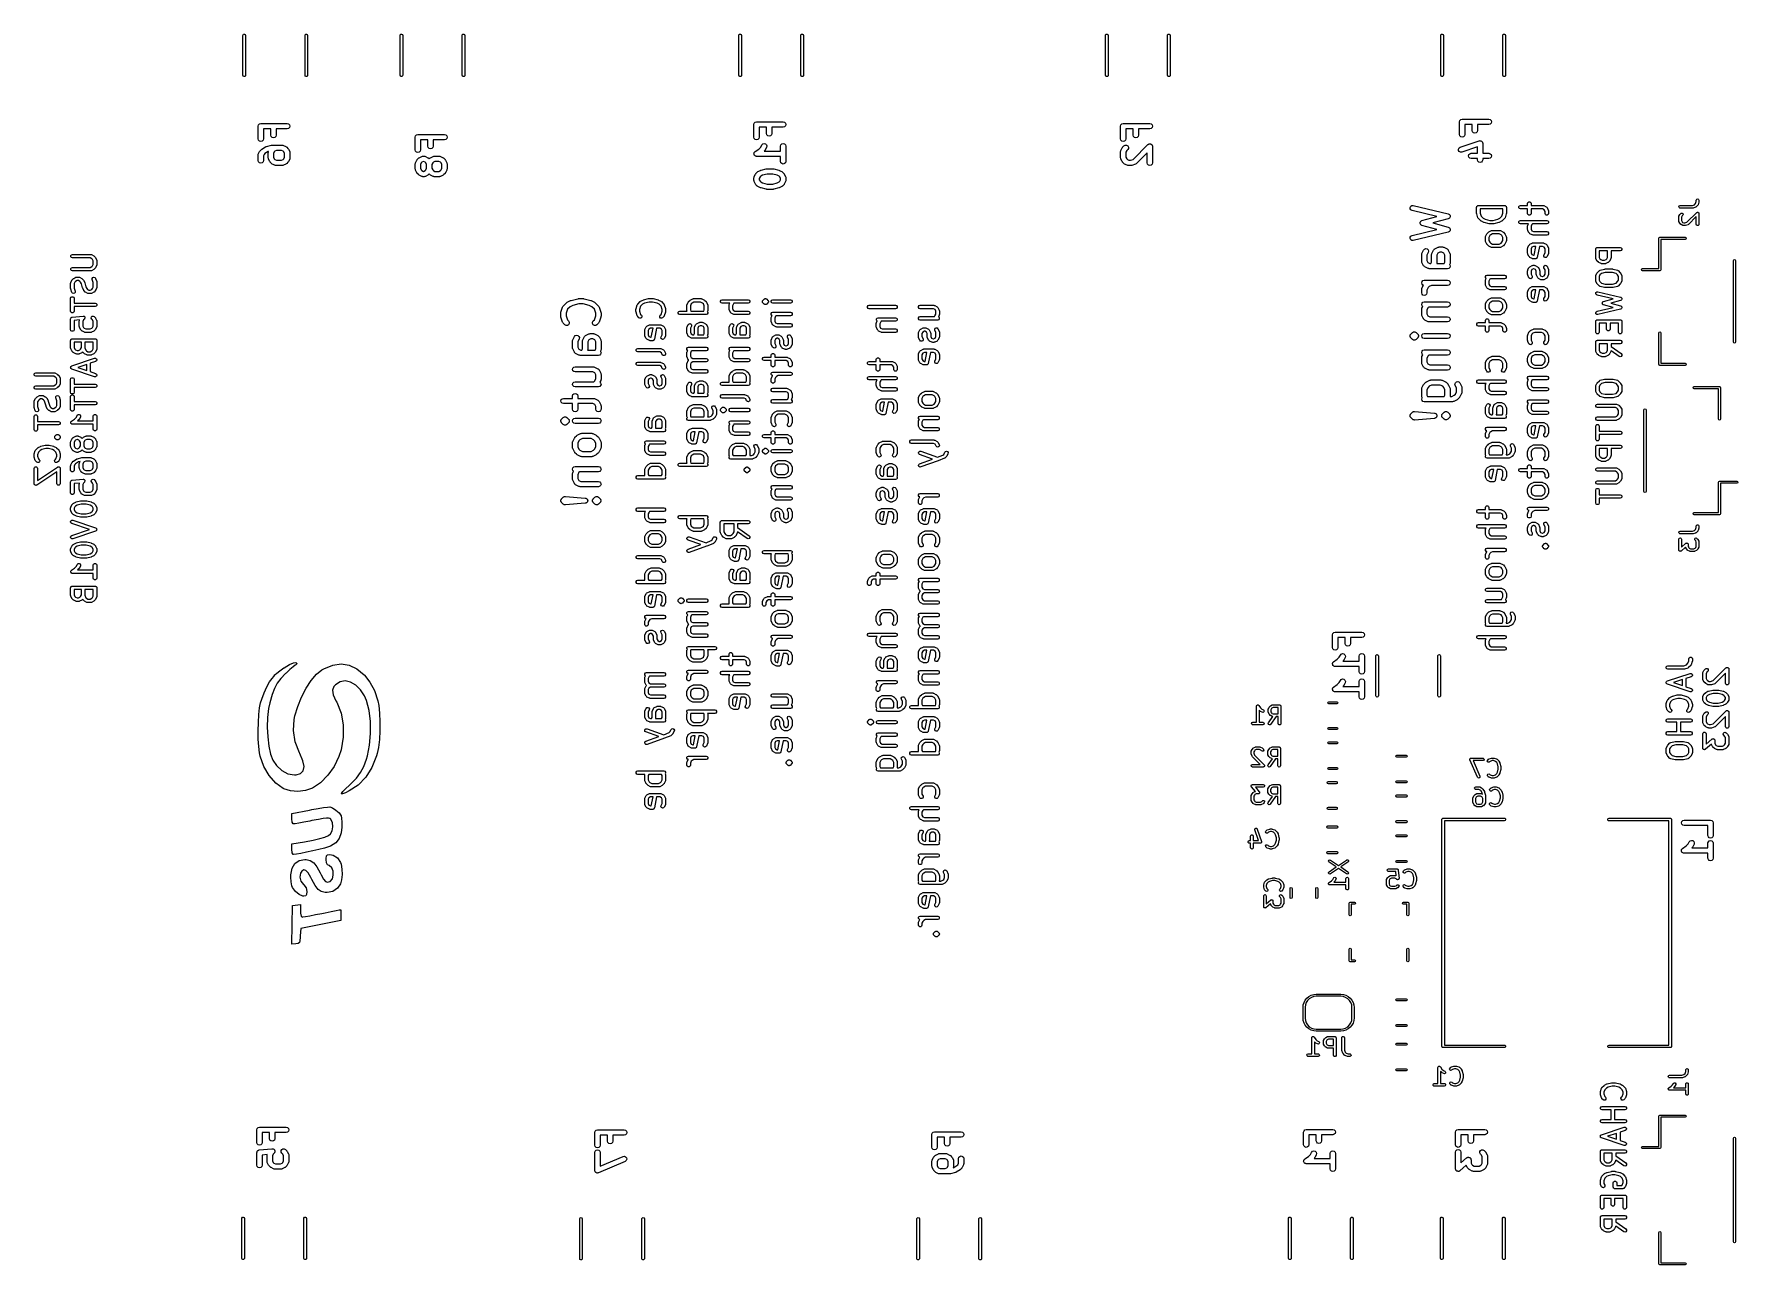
# Model space of a CAD drawing. Extents: x 0.08 to 3.92, y 0.14 to 2.92.
import ezdxf

# ---------------------------------------------------------------- set-up
doc = ezdxf.new("R2010")
doc.units = 0
doc.header["$MEASUREMENT"] = 0
doc.layers.add('BLACK', color=7, linetype='CONTINUOUS')

msp = doc.modelspace()

# ---------------------------------------------------------------- linework, layer by layer
at = {"layer": 'BLACK', "linetype": 'CONTINUOUS'}
for p, q in [((0.547756, 2.915), (0.547934, 2.91601)), ((0.547756, 2.825), (0.547756, 2.915)), ((0.547934, 2.91601), (0.549232, 2.91756)), ((0.549232, 2.91756), (0.551221, 2.91791)), ((0.551221, 2.91791), (0.552971, 2.9169)), ((0.552971, 2.9169), (0.553661, 2.915)), ((0.553661, 2.915), (0.553661, 2.825)), ((0.687756, 2.915), (0.687934, 2.91601)), ((0.687756, 2.825), (0.687756, 2.915)), ((0.687934, 2.91601), (0.689232, 2.91756)), ((0.689232, 2.91756), (0.691221, 2.91791)), ((0.691221, 2.91791), (0.692971, 2.9169)), ((0.692971, 2.9169), (0.693661, 2.915)), ((0.693661, 2.915), (0.693661, 2.825)), ((0.902087, 2.915), (0.902265, 2.91601)), ((0.902087, 2.825), (0.902087, 2.915)), ((0.902265, 2.91601), (0.903563, 2.91756)), ((0.903563, 2.91756), (0.905552, 2.91791)), ((0.905552, 2.91791), (0.907301, 2.9169)), ((0.907301, 2.9169), (0.907992, 2.915)), ((0.907992, 2.915), (0.907992, 2.825)), ((1.04209, 2.915), (1.04226, 2.91601)), ((1.04209, 2.825), (1.04209, 2.915)), ((1.04226, 2.91601), (1.04356, 2.91756)), ((1.04356, 2.91756), (1.04555, 2.91791)), ((1.04555, 2.91791), (1.0473, 2.9169)), ((1.0473, 2.9169), (1.04799, 2.915)), ((1.04799, 2.915), (1.04799, 2.825)), ((1.66587, 2.915), (1.66604, 2.91601)), ((1.66587, 2.825), (1.66587, 2.915)), ((1.66604, 2.91601), (1.66734, 2.91756)), ((1.66734, 2.91756), (1.66933, 2.91791)), ((1.66933, 2.91791), (1.67108, 2.9169)), ((1.67108, 2.9169), (1.67177, 2.915)), ((1.67177, 2.915), (1.67177, 2.825)), ((1.80587, 2.915), (1.80604, 2.91601)), ((1.80587, 2.825), (1.80587, 2.915)), ((1.80604, 2.91601), (1.80734, 2.91756)), ((1.80734, 2.91756), (1.80933, 2.91791)), ((1.80933, 2.91791), (1.81108, 2.9169)), ((1.81108, 2.9169), (1.81177, 2.915)), ((1.81177, 2.915), (1.81177, 2.825)), ((2.49264, 2.915), (2.49282, 2.91601)), ((2.49264, 2.825), (2.49264, 2.915)), ((2.49282, 2.91601), (2.49411, 2.91756)), ((2.49411, 2.91756), (2.4961, 2.91791)), ((2.4961, 2.91791), (2.49785, 2.9169)), ((2.49785, 2.9169), (2.49854, 2.915)), ((2.49854, 2.915), (2.49854, 2.825)), ((2.63264, 2.915), (2.63282, 2.91601)), ((2.63264, 2.825), (2.63264, 2.915)), ((2.63282, 2.91601), (2.63411, 2.91756)), ((2.63411, 2.91756), (2.6361, 2.91791)), ((2.6361, 2.91791), (2.63785, 2.9169)), ((2.63785, 2.9169), (2.63854, 2.915)), ((2.63854, 2.915), (2.63854, 2.825)), ((3.24854, 2.915), (3.24872, 2.91601)), ((3.24854, 2.825), (3.24854, 2.915)), ((3.24872, 2.91601), (3.25002, 2.91756)), ((3.25002, 2.91756), (3.25201, 2.91791)), ((3.25201, 2.91791), (3.25376, 2.9169)), ((3.25376, 2.9169), (3.25445, 2.915)), ((3.25445, 2.915), (3.25445, 2.825)), ((3.38854, 2.915), (3.38872, 2.91601)), ((3.38854, 2.825), (3.38854, 2.915)), ((3.38872, 2.91601), (3.39002, 2.91756)), ((3.39002, 2.91756), (3.39201, 2.91791)), ((3.39201, 2.91791), (3.39376, 2.9169)), ((3.39376, 2.9169), (3.39445, 2.915)), ((3.39445, 2.915), (3.39445, 2.825)), ((0.548447, 2.8231), (0.547756, 2.825)), ((0.550196, 2.82209), (0.548447, 2.8231)), ((0.552185, 2.82244), (0.550196, 2.82209)), ((0.553483, 2.82399), (0.552185, 2.82244)), ((0.553661, 2.825), (0.553483, 2.82399)), ((0.688447, 2.8231), (0.687756, 2.825)), ((0.690196, 2.82209), (0.688447, 2.8231)), ((0.692185, 2.82244), (0.690196, 2.82209)), ((0.693483, 2.82399), (0.692185, 2.82244)), ((0.693661, 2.825), (0.693483, 2.82399)), ((0.902777, 2.8231), (0.902087, 2.825)), ((0.904527, 2.82209), (0.902777, 2.8231)), ((0.906516, 2.82244), (0.904527, 2.82209)), ((0.907814, 2.82399), (0.906516, 2.82244)), ((0.907992, 2.825), (0.907814, 2.82399)), ((1.04278, 2.8231), (1.04209, 2.825)), ((1.04453, 2.82209), (1.04278, 2.8231)), ((1.04652, 2.82244), (1.04453, 2.82209)), ((1.04781, 2.82399), (1.04652, 2.82244)), ((1.04799, 2.825), (1.04781, 2.82399)), ((1.66656, 2.8231), (1.66587, 2.825)), ((1.66831, 2.82209), (1.66656, 2.8231)), ((1.6703, 2.82244), (1.66831, 2.82209)), ((1.67159, 2.82399), (1.6703, 2.82244)), ((1.67177, 2.825), (1.67159, 2.82399)), ((1.80656, 2.8231), (1.80587, 2.825)), ((1.80831, 2.82209), (1.80656, 2.8231)), ((1.8103, 2.82244), (1.80831, 2.82209)), ((1.81159, 2.82399), (1.8103, 2.82244)), ((1.81177, 2.825), (1.81159, 2.82399)), ((2.49333, 2.8231), (2.49264, 2.825)), ((2.49508, 2.82209), (2.49333, 2.8231)), ((2.49707, 2.82244), (2.49508, 2.82209)), ((2.49837, 2.82399), (2.49707, 2.82244)), ((2.49854, 2.825), (2.49837, 2.82399)), ((2.63333, 2.8231), (2.63264, 2.825)), ((2.63508, 2.82209), (2.63333, 2.8231)), ((2.63707, 2.82244), (2.63508, 2.82209)), ((2.63837, 2.82399), (2.63707, 2.82244)), ((2.63854, 2.825), (2.63837, 2.82399)), ((3.24923, 2.8231), (3.24854, 2.825)), ((3.25098, 2.82209), (3.24923, 2.8231)), ((3.25297, 2.82244), (3.25098, 2.82209)), ((3.25427, 2.82399), (3.25297, 2.82244)), ((3.25445, 2.825), (3.25427, 2.82399)), ((3.38923, 2.8231), (3.38854, 2.825)), ((3.39098, 2.82209), (3.38923, 2.8231)), ((3.39297, 2.82244), (3.39098, 2.82209)), ((3.39427, 2.82399), (3.39297, 2.82244)), ((3.39445, 2.825), (3.39427, 2.82399)), ((0.581851, 2.71), (0.582655, 2.713)), ((0.581851, 2.68143), (0.581851, 2.71)), ((0.582655, 2.713), (0.584851, 2.7152)), ((0.584851, 2.7152), (0.587851, 2.716)), ((0.587851, 2.716), (0.647851, 2.716)), ((0.610423, 2.704), (0.593851, 2.704)), ((0.593851, 2.704), (0.593851, 2.68143)), ((0.610423, 2.69), (0.610423, 2.704)), ((0.611227, 2.687), (0.610423, 2.69)), ((0.622423, 2.69), (0.621619, 2.687)), ((0.647851, 2.704), (0.622423, 2.704)), ((0.622423, 2.704), (0.622423, 2.69)), ((0.647851, 2.716), (0.650851, 2.7152)), ((0.650851, 2.7048), (0.647851, 2.704)), ((0.650851, 2.7152), (0.653048, 2.713)), ((0.653048, 2.707), (0.650851, 2.7048)), ((0.653048, 2.713), (0.653851, 2.71)), ((0.653851, 2.71), (0.653048, 2.707)), ((0.936986, 2.688), (0.939182, 2.6902)), ((0.939182, 2.6902), (0.942182, 2.691)), ((0.942182, 2.691), (1.00218, 2.691)), ((1.00218, 2.691), (1.00518, 2.6902)), ((1.00518, 2.6902), (1.00738, 2.688)), ((1.69996, 2.71357), (1.70077, 2.71657)), ((1.69996, 2.685), (1.69996, 2.71357)), ((1.70077, 2.71657), (1.70296, 2.71877)), ((1.70296, 2.71877), (1.70596, 2.71957)), ((1.70596, 2.71957), (1.76596, 2.71957)), ((1.72853, 2.70757), (1.71196, 2.70757)), ((1.71196, 2.70757), (1.71196, 2.685)), ((1.72853, 2.69357), (1.72853, 2.70757)), ((1.72934, 2.69057), (1.72853, 2.69357)), ((1.73153, 2.68838), (1.72934, 2.69057)), ((1.73973, 2.69057), (1.73753, 2.68838)), ((1.74053, 2.69357), (1.73973, 2.69057)), ((1.76596, 2.70757), (1.74053, 2.70757)), ((1.74053, 2.70757), (1.74053, 2.69357)), ((1.76596, 2.71957), (1.76896, 2.71877)), ((1.76896, 2.70838), (1.76596, 2.70757)), ((1.76896, 2.71877), (1.77116, 2.71657)), ((1.77116, 2.71057), (1.76896, 2.70838)), ((1.77116, 2.71657), (1.77196, 2.71357)), ((1.77196, 2.71357), (1.77116, 2.71057)), ((2.52673, 2.71), (2.52754, 2.713)), ((2.52673, 2.68143), (2.52673, 2.71)), ((2.52754, 2.713), (2.52973, 2.7152)), ((2.52973, 2.7152), (2.53273, 2.716)), ((2.53273, 2.716), (2.59273, 2.716)), ((2.5553, 2.704), (2.53873, 2.704)), ((2.53873, 2.704), (2.53873, 2.68143)), ((2.5553, 2.69), (2.5553, 2.704)), ((2.55611, 2.687), (2.5553, 2.69)), ((2.5673, 2.69), (2.5665, 2.687)), ((2.59273, 2.704), (2.5673, 2.704)), ((2.5673, 2.704), (2.5673, 2.69)), ((2.59273, 2.716), (2.59573, 2.7152)), ((2.59573, 2.7048), (2.59273, 2.704)), ((2.59573, 2.7152), (2.59793, 2.713)), ((2.59793, 2.707), (2.59573, 2.7048)), ((2.59793, 2.713), (2.59873, 2.71)), ((2.59873, 2.71), (2.59793, 2.707)), ((3.29114, 2.72), (3.29195, 2.723)), ((3.29114, 2.69143), (3.29114, 2.72)), ((3.29195, 2.68843), (3.29114, 2.69143)), ((3.29195, 2.723), (3.29414, 2.7252)), ((3.29414, 2.7252), (3.29714, 2.726)), ((3.29714, 2.726), (3.35714, 2.726)), ((3.30314, 2.69143), (3.30234, 2.68843)), ((3.31971, 2.714), (3.30314, 2.714)), ((3.30314, 2.714), (3.30314, 2.69143)), ((3.31971, 2.7), (3.31971, 2.714)), ((3.32052, 2.697), (3.31971, 2.7)), ((3.32271, 2.6948), (3.32052, 2.697)), ((3.32571, 2.694), (3.32271, 2.6948)), ((3.32871, 2.6948), (3.32571, 2.694)), ((3.33091, 2.697), (3.32871, 2.6948)), ((3.33171, 2.7), (3.33091, 2.697)), ((3.35714, 2.714), (3.33171, 2.714)), ((3.33171, 2.714), (3.33171, 2.7)), ((3.35714, 2.726), (3.36014, 2.7252)), ((3.36014, 2.7148), (3.35714, 2.714)), ((3.36014, 2.7252), (3.36234, 2.723)), ((3.36234, 2.717), (3.36014, 2.7148)), ((3.36234, 2.723), (3.36314, 2.72)), ((3.36314, 2.72), (3.36234, 2.717)), ((0.582655, 2.67843), (0.581851, 2.68143)), ((0.582485, 2.64697), (0.585342, 2.65268)), ((0.584851, 2.67623), (0.582655, 2.67843)), ((0.587851, 2.67543), (0.584851, 2.67623)), ((0.585342, 2.65268), (0.585983, 2.65341)), ((0.585983, 2.65341), (0.586466, 2.65424)), ((0.586466, 2.65424), (0.589323, 2.6571)), ((0.590851, 2.67623), (0.587851, 2.67543)), ((0.589323, 2.6571), (0.589842, 2.6574)), ((0.589842, 2.6574), (0.590238, 2.65785)), ((0.590238, 2.65785), (0.598809, 2.66356)), ((0.593048, 2.67843), (0.590851, 2.67623)), ((0.593851, 2.68143), (0.593048, 2.67843)), ((0.604601, 2.653), (0.597388, 2.64819)), ((0.598809, 2.66356), (0.599783, 2.66389)), ((0.599783, 2.66389), (0.600682, 2.66439)), ((0.600682, 2.66439), (0.612111, 2.66725)), ((0.605631, 2.65326), (0.604601, 2.653)), ((0.604709, 2.65), (0.605066, 2.65133)), ((0.605066, 2.65133), (0.605342, 2.65268)), ((0.605342, 2.65268), (0.605631, 2.65326)), ((0.613423, 2.6848), (0.611227, 2.687)), ((0.612111, 2.66725), (0.612851, 2.66724)), ((0.612851, 2.66724), (0.613566, 2.66743)), ((0.616423, 2.684), (0.613423, 2.6848)), ((0.613566, 2.66743), (0.636423, 2.66743)), ((0.619423, 2.6848), (0.616423, 2.684)), ((0.618497, 2.65216), (0.616709, 2.64858)), ((0.619977, 2.65364), (0.618497, 2.65216)), ((0.621619, 2.687), (0.619423, 2.6848)), ((0.623554, 2.65543), (0.619977, 2.65364)), ((0.635006, 2.65543), (0.623554, 2.65543)), ((0.638583, 2.65364), (0.635006, 2.65543)), ((0.636423, 2.66743), (0.637755, 2.66707)), ((0.637755, 2.66707), (0.639106, 2.6668)), ((0.640063, 2.65216), (0.638583, 2.65364)), ((0.639106, 2.6668), (0.64482, 2.66394)), ((0.641851, 2.64858), (0.640063, 2.65216)), ((0.64482, 2.66394), (0.645543, 2.6633)), ((0.645543, 2.6633), (0.64638, 2.66281)), ((0.64638, 2.66281), (0.649237, 2.65996)), ((0.649237, 2.65996), (0.64972, 2.65912)), ((0.64972, 2.65912), (0.650361, 2.6584)), ((0.650361, 2.6584), (0.653218, 2.65268)), ((0.653218, 2.65268), (0.653495, 2.65133)), ((0.653495, 2.65133), (0.653851, 2.65)), ((0.936182, 2.685), (0.936986, 2.688)), ((0.936182, 2.65643), (0.936182, 2.685)), ((0.936986, 2.65343), (0.936182, 2.65643)), ((0.939182, 2.65123), (0.936986, 2.65343)), ((0.942182, 2.65043), (0.939182, 2.65123)), ((0.945182, 2.65123), (0.942182, 2.65043)), ((0.947378, 2.65343), (0.945182, 2.65123)), ((0.948182, 2.65643), (0.947378, 2.65343)), ((0.964754, 2.679), (0.948182, 2.679)), ((0.948182, 2.679), (0.948182, 2.65643)), ((0.964754, 2.665), (0.964754, 2.679)), ((0.965557, 2.662), (0.964754, 2.665)), ((0.967754, 2.6598), (0.965557, 2.662)), ((0.970754, 2.659), (0.967754, 2.6598)), ((0.973754, 2.6598), (0.970754, 2.659)), ((0.97595, 2.662), (0.973754, 2.6598)), ((0.976754, 2.665), (0.97595, 2.662)), ((1.00218, 2.679), (0.976754, 2.679)), ((0.976754, 2.679), (0.976754, 2.665)), ((1.00518, 2.6798), (1.00218, 2.679)), ((1.00738, 2.682), (1.00518, 2.6798)), ((1.00738, 2.688), (1.00818, 2.685)), ((1.00818, 2.685), (1.00738, 2.682)), ((1.70077, 2.682), (1.69996, 2.685)), ((1.70071, 2.65067), (1.70077, 2.65086)), ((1.70296, 2.6798), (1.70077, 2.682)), ((1.70077, 2.65086), (1.70173, 2.65182)), ((1.70173, 2.65182), (1.70263, 2.65285)), ((1.70263, 2.65285), (1.71071, 2.65823)), ((1.70596, 2.679), (1.70296, 2.6798)), ((1.70896, 2.6798), (1.70596, 2.679)), ((1.71116, 2.682), (1.70896, 2.6798)), ((1.71071, 2.65823), (1.71532, 2.66284)), ((1.71196, 2.685), (1.71116, 2.682)), ((1.71532, 2.66284), (1.71774, 2.66768)), ((1.71774, 2.66768), (1.7198, 2.67001)), ((1.7198, 2.67001), (1.72275, 2.67099)), ((1.72275, 2.67099), (1.72579, 2.67037)), ((1.72449, 2.65504), (1.7233, 2.65386)), ((1.7233, 2.65386), (1.75996, 2.65386)), ((1.72497, 2.65588), (1.72449, 2.65504)), ((1.72561, 2.6566), (1.72497, 2.65588)), ((1.72847, 2.66232), (1.72561, 2.6566)), ((1.72579, 2.67037), (1.72811, 2.66831)), ((1.72811, 2.66831), (1.72909, 2.66536)), ((1.72909, 2.66536), (1.72847, 2.66232)), ((1.73453, 2.68757), (1.73153, 2.68838)), ((1.73753, 2.68838), (1.73453, 2.68757)), ((1.75996, 2.665), (1.76077, 2.668)), ((1.75996, 2.65386), (1.75996, 2.665)), ((1.76077, 2.668), (1.76296, 2.6702)), ((1.76296, 2.6702), (1.76596, 2.671)), ((1.76596, 2.671), (1.76896, 2.6702)), ((1.76896, 2.6702), (1.77116, 2.668)), ((1.77116, 2.668), (1.77196, 2.665)), ((1.77196, 2.665), (1.77196, 2.63071)), ((2.52754, 2.67843), (2.52673, 2.68143)), ((2.52673, 2.65286), (2.52709, 2.65419)), ((2.52673, 2.63857), (2.52673, 2.65286)), ((2.52709, 2.65419), (2.52737, 2.65554)), ((2.52737, 2.65554), (2.53022, 2.66125)), ((2.52973, 2.67623), (2.52754, 2.67843)), ((2.53273, 2.67543), (2.52973, 2.67623)), ((2.53022, 2.66125), (2.53086, 2.66198)), ((2.53086, 2.66198), (2.53135, 2.66281)), ((2.53135, 2.66281), (2.53421, 2.66567)), ((2.53573, 2.67623), (2.53273, 2.67543)), ((2.53421, 2.66567), (2.53689, 2.66722)), ((2.53793, 2.67843), (2.53573, 2.67623)), ((2.53689, 2.66722), (2.54, 2.66722)), ((2.53873, 2.68143), (2.53793, 2.67843)), ((2.54052, 2.65502), (2.53873, 2.65144)), ((2.53873, 2.65144), (2.53873, 2.63999)), ((2.54, 2.66722), (2.54269, 2.66567)), ((2.54269, 2.65719), (2.54052, 2.65502)), ((2.54269, 2.66567), (2.54424, 2.66298)), ((2.54424, 2.65988), (2.54269, 2.65719)), ((2.54424, 2.66298), (2.54424, 2.65988)), ((2.55521, 2.63524), (2.58849, 2.66853)), ((2.5583, 2.6848), (2.55611, 2.687)), ((2.5613, 2.684), (2.5583, 2.6848)), ((2.5643, 2.6848), (2.5613, 2.684)), ((2.5665, 2.687), (2.5643, 2.6848)), ((2.58849, 2.66853), (2.58917, 2.66892)), ((2.58917, 2.66892), (2.58973, 2.66948)), ((2.58973, 2.66948), (2.5905, 2.66969)), ((2.5905, 2.66969), (2.59118, 2.67008)), ((2.59118, 2.67008), (2.59197, 2.67008)), ((2.59197, 2.67008), (2.59273, 2.67029)), ((2.59273, 2.67029), (2.5935, 2.67008)), ((2.5935, 2.67008), (2.59429, 2.67008)), ((2.59429, 2.67008), (2.59497, 2.66969)), ((2.59497, 2.66969), (2.59573, 2.66948)), ((2.59573, 2.66948), (2.59629, 2.66892)), ((2.59629, 2.66892), (2.59698, 2.66853)), ((2.59698, 2.66853), (2.59737, 2.66784)), ((2.59737, 2.66784), (2.59793, 2.66729)), ((2.59793, 2.66729), (2.59813, 2.66652)), ((2.59813, 2.66652), (2.59853, 2.66584)), ((2.59853, 2.66584), (2.59853, 2.66505)), ((2.59853, 2.66505), (2.59873, 2.66429)), ((2.59873, 2.66429), (2.59873, 2.62714)), ((3.28841, 2.65835), (3.2898, 2.66112)), ((3.28859, 2.65525), (3.28841, 2.65835)), ((3.2903, 2.65265), (3.28859, 2.65525)), ((3.2898, 2.66112), (3.29239, 2.66283)), ((3.29308, 2.65126), (3.2903, 2.65265)), ((3.29414, 2.68623), (3.29195, 2.68843)), ((3.29239, 2.66283), (3.33525, 2.67712)), ((3.29618, 2.65145), (3.29308, 2.65126)), ((3.29714, 2.68543), (3.29414, 2.68623)), ((3.33114, 2.6631), (3.29618, 2.65145)), ((3.30014, 2.68623), (3.29714, 2.68543)), ((3.30234, 2.68843), (3.30014, 2.68623)), ((3.33114, 2.64886), (3.33114, 2.6631)), ((3.33525, 2.67712), (3.33621, 2.67718)), ((3.33621, 2.67718), (3.33714, 2.67743)), ((3.33714, 2.67743), (3.33773, 2.67727)), ((3.33773, 2.67727), (3.33835, 2.67731)), ((3.33835, 2.67731), (3.33921, 2.67687)), ((3.33921, 2.67687), (3.34014, 2.67662)), ((3.34014, 2.67662), (3.34058, 2.67619)), ((3.34058, 2.67619), (3.34112, 2.67592)), ((3.34112, 2.67592), (3.34166, 2.67511)), ((3.34166, 2.67511), (3.34234, 2.67443)), ((3.34234, 2.67443), (3.3425, 2.67384)), ((3.3425, 2.67384), (3.34283, 2.67333)), ((3.34283, 2.67333), (3.34289, 2.67236)), ((3.34289, 2.67236), (3.34314, 2.67143)), ((3.34314, 2.67143), (3.34314, 2.64886)), ((0.581851, 2.64429), (0.582208, 2.64562)), ((0.581851, 2.63286), (0.581851, 2.64429)), ((0.582655, 2.62986), (0.581851, 2.63286)), ((0.582208, 2.64562), (0.582485, 2.64697)), ((0.584851, 2.62766), (0.582655, 2.62986)), ((0.587851, 2.62686), (0.584851, 2.62766)), ((0.590851, 2.62766), (0.587851, 2.62686)), ((0.593048, 2.62986), (0.590851, 2.62766)), ((0.593851, 2.63286), (0.593048, 2.62986)), ((0.59564, 2.64645), (0.593851, 2.64287)), ((0.593851, 2.64287), (0.593851, 2.63286)), ((0.597388, 2.64819), (0.59564, 2.64645)), ((0.604709, 2.63857), (0.604709, 2.65)), ((0.605066, 2.63724), (0.604709, 2.63857)), ((0.605342, 2.63589), (0.605066, 2.63724)), ((0.608199, 2.63017), (0.605342, 2.63589)), ((0.60884, 2.62945), (0.608199, 2.63017)), ((0.609323, 2.62861), (0.60884, 2.62945)), ((0.61218, 2.62576), (0.609323, 2.62861)), ((0.613017, 2.62527), (0.61218, 2.62576)), ((0.61374, 2.62463), (0.613017, 2.62527)), ((0.619454, 2.62178), (0.61374, 2.62463)), ((0.616709, 2.64858), (0.616709, 2.63999)), ((0.616709, 2.63999), (0.618497, 2.63641)), ((0.618497, 2.63641), (0.619977, 2.63493)), ((0.620805, 2.6215), (0.619454, 2.62178)), ((0.619977, 2.63493), (0.623554, 2.63314)), ((0.622137, 2.62114), (0.620805, 2.6215)), ((0.636423, 2.62114), (0.622137, 2.62114)), ((0.623554, 2.63314), (0.635006, 2.63314)), ((0.635006, 2.63314), (0.638583, 2.63493)), ((0.637755, 2.6215), (0.636423, 2.62114)), ((0.639106, 2.62178), (0.637755, 2.6215)), ((0.638583, 2.63493), (0.640063, 2.63641)), ((0.64482, 2.62463), (0.639106, 2.62178)), ((0.640063, 2.63641), (0.641851, 2.63999)), ((0.641851, 2.63999), (0.641851, 2.64858)), ((0.645543, 2.62527), (0.64482, 2.62463)), ((0.64638, 2.62576), (0.645543, 2.62527)), ((0.649237, 2.62861), (0.64638, 2.62576)), ((0.64972, 2.62945), (0.649237, 2.62861)), ((0.650361, 2.63017), (0.64972, 2.62945)), ((0.653218, 2.63589), (0.650361, 2.63017)), ((0.653495, 2.63724), (0.653218, 2.63589)), ((0.653851, 2.63857), (0.653495, 2.63724)), ((0.653851, 2.65), (0.653851, 2.63857)), ((0.936182, 2.625), (0.936539, 2.62633)), ((0.936182, 2.61357), (0.936182, 2.625)), ((0.936539, 2.61224), (0.936182, 2.61357)), ((0.936539, 2.62633), (0.936816, 2.62768)), ((0.936816, 2.62768), (0.939673, 2.6334)), ((0.939673, 2.6334), (0.940314, 2.63412)), ((0.940314, 2.63412), (0.940797, 2.63496)), ((0.940797, 2.63496), (0.943654, 2.63781)), ((0.943654, 2.63781), (0.944491, 2.6383)), ((0.944491, 2.6383), (0.945213, 2.63894)), ((0.945213, 2.63894), (0.950928, 2.6418)), ((0.949971, 2.62716), (0.948182, 2.62358)), ((0.948182, 2.62358), (0.948182, 2.61499)), ((0.948182, 2.61499), (0.949971, 2.61141)), ((0.951451, 2.62864), (0.949971, 2.62716)), ((0.950928, 2.6418), (0.952279, 2.64207)), ((0.955027, 2.63043), (0.951451, 2.62864)), ((0.952279, 2.64207), (0.953611, 2.64243)), ((0.953611, 2.64243), (0.956468, 2.64243)), ((0.955051, 2.63043), (0.955027, 2.63043)), ((0.958628, 2.62864), (0.955051, 2.63043)), ((0.956468, 2.64243), (0.9578, 2.64207)), ((0.9578, 2.64207), (0.959151, 2.6418)), ((0.960108, 2.62716), (0.958628, 2.62864)), ((0.959151, 2.6418), (0.964865, 2.63894)), ((0.961896, 2.62358), (0.960108, 2.62716)), ((0.960108, 2.61141), (0.961896, 2.61499)), ((0.961896, 2.61499), (0.961896, 2.62358)), ((0.964865, 2.63894), (0.965588, 2.6383)), ((0.965588, 2.6383), (0.966425, 2.63781)), ((0.966425, 2.63781), (0.967896, 2.63634)), ((0.967896, 2.63634), (0.969368, 2.63781)), ((0.969368, 2.63781), (0.970205, 2.6383)), ((0.970205, 2.6383), (0.970928, 2.63894)), ((0.970928, 2.63894), (0.976642, 2.6418)), ((0.975685, 2.62716), (0.973896, 2.62358)), ((0.973896, 2.62358), (0.973896, 2.61499)), ((0.973896, 2.61499), (0.975685, 2.61141)), ((0.977165, 2.62864), (0.975685, 2.62716)), ((0.976642, 2.6418), (0.977993, 2.64207)), ((0.980741, 2.63043), (0.977165, 2.62864)), ((0.977993, 2.64207), (0.979325, 2.64243)), ((0.979325, 2.64243), (0.990754, 2.64243)), ((0.989337, 2.63043), (0.980741, 2.63043)), ((0.992914, 2.62864), (0.989337, 2.63043)), ((0.990754, 2.64243), (0.992086, 2.64207)), ((0.992086, 2.64207), (0.993437, 2.6418)), ((0.994394, 2.62716), (0.992914, 2.62864)), ((0.993437, 2.6418), (0.999151, 2.63894)), ((0.996182, 2.62358), (0.994394, 2.62716)), ((0.994394, 2.61141), (0.996182, 2.61499)), ((0.996182, 2.61499), (0.996182, 2.62358)), ((0.999151, 2.63894), (0.999874, 2.6383)), ((0.999874, 2.6383), (1.00071, 2.63781)), ((1.00071, 2.63781), (1.00357, 2.63496)), ((1.00357, 2.63496), (1.00405, 2.63412)), ((1.00405, 2.63412), (1.00469, 2.6334)), ((1.00469, 2.6334), (1.00755, 2.62768)), ((1.00755, 2.62768), (1.00783, 2.62633)), ((1.00783, 2.62633), (1.00818, 2.625)), ((1.00818, 2.61357), (1.00783, 2.61224)), ((1.00818, 2.625), (1.00818, 2.61357)), ((1.69996, 2.64786), (1.70032, 2.64918)), ((1.70001, 2.64767), (1.69996, 2.64786)), ((1.69997, 2.64747), (1.70001, 2.64767)), ((1.70041, 2.64618), (1.69997, 2.64747)), ((1.70032, 2.64918), (1.70058, 2.65052)), ((1.70077, 2.64486), (1.70041, 2.64618)), ((1.70058, 2.65052), (1.70071, 2.65067)), ((1.70091, 2.64472), (1.70077, 2.64486)), ((1.70097, 2.64453), (1.70091, 2.64472)), ((1.702, 2.64363), (1.70097, 2.64453)), ((1.70296, 2.64266), (1.702, 2.64363)), ((1.70315, 2.64261), (1.70296, 2.64266)), ((1.7033, 2.64248), (1.70315, 2.64261)), ((1.70464, 2.64221), (1.7033, 2.64248)), ((1.70596, 2.64186), (1.70464, 2.64221)), ((1.75996, 2.64186), (1.70596, 2.64186)), ((1.71594, 2.61082), (1.72736, 2.61368)), ((1.72736, 2.61368), (1.7281, 2.61367)), ((1.7281, 2.61367), (1.72882, 2.61386)), ((1.72882, 2.61386), (1.7431, 2.61386)), ((1.7431, 2.61386), (1.74382, 2.61367)), ((1.74382, 2.61367), (1.74456, 2.61368)), ((1.74456, 2.61368), (1.75599, 2.61082)), ((1.75996, 2.63071), (1.75996, 2.64186)), ((1.76077, 2.62771), (1.75996, 2.63071)), ((1.76296, 2.62552), (1.76077, 2.62771)), ((1.76596, 2.62471), (1.76296, 2.62552)), ((1.76896, 2.62552), (1.76596, 2.62471)), ((1.77116, 2.62771), (1.76896, 2.62552)), ((1.77196, 2.63071), (1.77116, 2.62771)), ((2.52709, 2.63724), (2.52673, 2.63857)), ((2.52737, 2.63589), (2.52709, 2.63724)), ((2.53022, 2.63017), (2.52737, 2.63589)), ((2.53086, 2.62945), (2.53022, 2.63017)), ((2.53135, 2.62861), (2.53086, 2.62945)), ((2.53421, 2.62576), (2.53135, 2.62861)), ((2.53504, 2.62527), (2.53421, 2.62576)), ((2.53576, 2.62463), (2.53504, 2.62527)), ((2.54148, 2.62178), (2.53576, 2.62463)), ((2.53873, 2.63999), (2.54052, 2.63641)), ((2.54052, 2.63641), (2.542, 2.63493)), ((2.54283, 2.6215), (2.54148, 2.62178)), ((2.542, 2.63493), (2.54558, 2.63314)), ((2.54416, 2.62114), (2.54283, 2.6215)), ((2.54988, 2.62114), (2.54416, 2.62114)), ((2.54558, 2.63314), (2.5489, 2.63314)), ((2.5489, 2.63314), (2.55521, 2.63524)), ((2.55081, 2.62139), (2.54988, 2.62114)), ((2.55177, 2.62145), (2.55081, 2.62139)), ((2.56035, 2.62431), (2.55177, 2.62145)), ((2.5615, 2.62507), (2.56035, 2.62431)), ((2.56269, 2.62576), (2.5615, 2.62507)), ((2.58673, 2.6498), (2.56269, 2.62576)), ((2.58673, 2.62714), (2.58673, 2.6498)), ((2.58754, 2.62414), (2.58673, 2.62714)), ((2.58973, 2.62195), (2.58754, 2.62414)), ((2.59273, 2.62114), (2.58973, 2.62195)), ((2.59573, 2.62195), (2.59273, 2.62114)), ((2.59793, 2.62414), (2.59573, 2.62195)), ((2.59873, 2.62714), (2.59793, 2.62414)), ((3.31114, 2.64286), (3.31195, 2.64586)), ((3.31195, 2.63986), (3.31114, 2.64286)), ((3.31195, 2.64586), (3.31414, 2.64805)), ((3.31414, 2.63766), (3.31195, 2.63986)), ((3.31414, 2.64805), (3.31714, 2.64886)), ((3.31714, 2.63686), (3.31414, 2.63766)), ((3.31714, 2.64886), (3.33114, 2.64886)), ((3.33114, 2.63686), (3.31714, 2.63686)), ((3.33114, 2.63429), (3.33114, 2.63686)), ((3.33195, 2.63129), (3.33114, 2.63429)), ((3.33414, 2.62909), (3.33195, 2.63129)), ((3.33714, 2.62829), (3.33414, 2.62909)), ((3.34014, 2.62909), (3.33714, 2.62829)), ((3.34234, 2.63129), (3.34014, 2.62909)), ((3.34314, 2.63429), (3.34234, 2.63129)), ((3.34314, 2.64886), (3.35714, 2.64886)), ((3.35714, 2.63686), (3.34314, 2.63686)), ((3.34314, 2.63686), (3.34314, 2.63429)), ((3.35714, 2.64886), (3.36014, 2.64805)), ((3.36014, 2.63766), (3.35714, 2.63686)), ((3.36014, 2.64805), (3.36234, 2.64586)), ((3.36234, 2.63986), (3.36014, 2.63766)), ((3.36234, 2.64586), (3.36314, 2.64286)), ((3.36314, 2.64286), (3.36234, 2.63986)), ((0.936816, 2.61089), (0.936539, 2.61224)), ((0.939673, 2.60517), (0.936816, 2.61089)), ((0.940314, 2.60445), (0.939673, 2.60517)), ((0.940797, 2.60361), (0.940314, 2.60445)), ((0.943654, 2.60076), (0.940797, 2.60361)), ((0.944491, 2.60027), (0.943654, 2.60076)), ((0.945213, 2.59963), (0.944491, 2.60027)), ((0.950928, 2.59678), (0.945213, 2.59963)), ((0.949971, 2.61141), (0.951451, 2.60993)), ((0.952279, 2.5965), (0.950928, 2.59678)), ((0.951451, 2.60993), (0.955027, 2.60814)), ((0.953611, 2.59614), (0.952279, 2.5965)), ((0.956468, 2.59614), (0.953611, 2.59614)), ((0.955027, 2.60814), (0.955051, 2.60814)), ((0.955051, 2.60814), (0.958628, 2.60993)), ((0.9578, 2.5965), (0.956468, 2.59614)), ((0.959151, 2.59678), (0.9578, 2.5965)), ((0.958628, 2.60993), (0.960108, 2.61141)), ((0.964865, 2.59963), (0.959151, 2.59678)), ((0.965588, 2.60027), (0.964865, 2.59963)), ((0.966425, 2.60076), (0.965588, 2.60027)), ((0.967896, 2.60223), (0.966425, 2.60076)), ((0.969368, 2.60076), (0.967896, 2.60223)), ((0.970205, 2.60027), (0.969368, 2.60076)), ((0.970928, 2.59963), (0.970205, 2.60027)), ((0.976642, 2.59678), (0.970928, 2.59963)), ((0.975685, 2.61141), (0.977165, 2.60993)), ((0.977993, 2.5965), (0.976642, 2.59678)), ((0.977165, 2.60993), (0.980741, 2.60814)), ((0.979325, 2.59614), (0.977993, 2.5965)), ((0.990754, 2.59614), (0.979325, 2.59614)), ((0.980741, 2.60814), (0.989337, 2.60814)), ((0.989337, 2.60814), (0.992914, 2.60993)), ((0.992086, 2.5965), (0.990754, 2.59614)), ((0.993437, 2.59678), (0.992086, 2.5965)), ((0.992914, 2.60993), (0.994394, 2.61141)), ((0.999151, 2.59963), (0.993437, 2.59678)), ((0.999874, 2.60027), (0.999151, 2.59963)), ((1.00071, 2.60076), (0.999874, 2.60027)), ((1.00357, 2.60361), (1.00071, 2.60076)), ((1.00405, 2.60445), (1.00357, 2.60361)), ((1.00469, 2.60517), (1.00405, 2.60445)), ((1.00755, 2.61089), (1.00469, 2.60517)), ((1.00783, 2.61224), (1.00755, 2.61089)), ((1.69996, 2.59357), (1.70032, 2.5949)), ((1.69996, 2.58786), (1.69996, 2.59357)), ((1.70032, 2.58653), (1.69996, 2.58786)), ((1.70032, 2.5949), (1.7006, 2.59625)), ((1.7006, 2.58517), (1.70032, 2.58653)), ((1.7006, 2.59625), (1.70345, 2.60197)), ((1.70345, 2.57946), (1.7006, 2.58517)), ((1.70345, 2.60197), (1.70409, 2.60269)), ((1.70409, 2.57874), (1.70345, 2.57946)), ((1.70409, 2.60269), (1.70458, 2.60353)), ((1.70458, 2.5779), (1.70409, 2.57874)), ((1.70458, 2.60353), (1.70743, 2.60639)), ((1.70743, 2.57504), (1.70458, 2.5779)), ((1.70743, 2.60639), (1.70827, 2.60687)), ((1.70827, 2.57456), (1.70743, 2.57504)), ((1.70827, 2.60687), (1.70899, 2.60751)), ((1.70899, 2.57392), (1.70827, 2.57456)), ((1.70899, 2.60751), (1.71471, 2.61037)), ((1.71375, 2.59573), (1.71196, 2.59215)), ((1.71196, 2.59215), (1.71196, 2.58927)), ((1.71196, 2.58927), (1.71375, 2.5857)), ((1.71523, 2.59721), (1.71375, 2.59573)), ((1.71375, 2.5857), (1.71523, 2.58422)), ((1.71471, 2.61037), (1.71536, 2.6105)), ((1.71948, 2.59934), (1.71523, 2.59721)), ((1.71523, 2.58422), (1.71948, 2.58209)), ((1.71536, 2.6105), (1.71594, 2.61082)), ((1.72956, 2.60186), (1.71948, 2.59934)), ((1.71948, 2.58209), (1.72956, 2.57957)), ((1.74237, 2.60186), (1.72956, 2.60186)), ((1.72956, 2.57957), (1.74237, 2.57957)), ((1.75244, 2.59934), (1.74237, 2.60186)), ((1.74237, 2.57957), (1.75244, 2.58209)), ((1.75669, 2.59721), (1.75244, 2.59934)), ((1.75244, 2.58209), (1.75669, 2.58422)), ((1.75599, 2.61082), (1.75657, 2.6105)), ((1.75657, 2.6105), (1.75722, 2.61037)), ((1.75817, 2.59573), (1.75669, 2.59721)), ((1.75669, 2.58422), (1.75817, 2.5857)), ((1.75722, 2.61037), (1.76293, 2.60751)), ((1.75996, 2.59216), (1.75817, 2.59573)), ((1.75817, 2.5857), (1.75996, 2.58927)), ((1.75996, 2.58927), (1.75996, 2.59216)), ((1.76293, 2.60751), (1.76365, 2.60687)), ((1.76365, 2.57456), (1.76293, 2.57392)), ((1.76365, 2.60687), (1.76449, 2.60639)), ((1.76449, 2.57504), (1.76365, 2.57456)), ((1.76449, 2.60639), (1.76735, 2.60353)), ((1.76735, 2.5779), (1.76449, 2.57504)), ((1.76735, 2.60353), (1.76783, 2.60269)), ((1.76783, 2.57874), (1.76735, 2.5779)), ((1.76783, 2.60269), (1.76847, 2.60197)), ((1.76847, 2.57946), (1.76783, 2.57874)), ((1.76847, 2.60197), (1.77133, 2.59625)), ((1.77133, 2.58517), (1.76847, 2.57946)), ((1.77133, 2.59625), (1.7716, 2.5949)), ((1.7716, 2.58653), (1.77133, 2.58517)), ((1.7716, 2.5949), (1.77196, 2.59357)), ((1.77196, 2.58786), (1.7716, 2.58653)), ((1.77196, 2.59357), (1.77196, 2.58786)), ((1.71471, 2.57106), (1.70899, 2.57392)), ((1.71536, 2.57093), (1.71471, 2.57106)), ((1.71594, 2.57061), (1.71536, 2.57093)), ((1.72736, 2.56775), (1.71594, 2.57061)), ((1.7281, 2.56776), (1.72736, 2.56775)), ((1.72882, 2.56757), (1.7281, 2.56776)), ((1.7431, 2.56757), (1.72882, 2.56757)), ((1.74382, 2.56776), (1.7431, 2.56757)), ((1.74456, 2.56775), (1.74382, 2.56776)), ((1.75599, 2.57061), (1.74456, 2.56775)), ((1.75657, 2.57093), (1.75599, 2.57061)), ((1.75722, 2.57106), (1.75657, 2.57093)), ((1.76293, 2.57392), (1.75722, 2.57106)), ((3.44433, 2.53571), (3.44509, 2.53803)), ((3.44433, 2.53121), (3.44433, 2.53571)), ((3.44509, 2.53803), (3.44705, 2.53946)), ((3.44705, 2.53946), (3.44949, 2.53946)), ((3.44949, 2.53946), (3.45146, 2.53803)), ((3.45146, 2.53803), (3.45221, 2.53571)), ((3.45221, 2.53571), (3.45221, 2.53121)), ((3.82335, 2.53534), (3.82486, 2.53985)), ((3.82486, 2.54312), (3.82504, 2.54413)), ((3.82486, 2.53985), (3.82486, 2.54312)), ((3.82504, 2.54413), (3.82633, 2.54568)), ((3.82633, 2.54568), (3.82832, 2.54603)), ((3.82832, 2.54603), (3.83007, 2.54502)), ((3.83061, 2.53844), (3.82874, 2.53281)), ((3.83007, 2.54502), (3.83076, 2.54312)), ((3.83076, 2.53937), (3.83061, 2.5385)), ((3.83061, 2.5385), (3.83061, 2.53844)), ((3.83076, 2.54312), (3.83076, 2.53937)), ((3.17948, 2.52686), (3.18094, 2.52955)), ((3.17957, 2.52381), (3.17948, 2.52686)), ((3.18117, 2.52121), (3.17957, 2.52381)), ((3.18094, 2.52955), (3.18354, 2.53116)), ((3.18386, 2.51975), (3.18117, 2.52121)), ((3.18354, 2.53116), (3.18659, 2.53124)), ((3.23983, 2.50643), (3.18386, 2.51975)), ((3.18659, 2.53124), (3.26533, 2.51249)), ((3.20487, 2.49669), (3.20619, 2.49745)), ((3.20619, 2.49745), (3.2062, 2.49745)), ((3.2062, 2.49746), (3.23983, 2.50643)), ((3.2062, 2.49745), (3.2062, 2.49746)), ((3.26549, 2.50104), (3.23064, 2.49175)), ((3.26533, 2.51249), (3.26541, 2.51245)), ((3.26541, 2.51245), (3.2655, 2.51245)), ((3.26557, 2.50109), (3.26549, 2.50104)), ((3.2655, 2.51245), (3.26675, 2.51173)), ((3.26565, 2.50109), (3.26557, 2.50109)), ((3.26689, 2.50185), (3.26565, 2.50109)), ((3.26675, 2.51173), (3.26802, 2.51104)), ((3.26814, 2.50257), (3.26689, 2.50185)), ((3.26802, 2.51104), (3.26807, 2.51096)), ((3.26807, 2.51096), (3.26815, 2.51092)), ((3.26818, 2.50265), (3.26814, 2.50257)), ((3.26815, 2.51092), (3.26887, 2.50967)), ((3.26826, 2.50269), (3.26818, 2.50265)), ((3.26895, 2.50396), (3.26826, 2.50269)), ((3.26887, 2.50967), (3.26963, 2.50844)), ((3.26967, 2.50521), (3.26895, 2.50396)), ((3.26963, 2.50844), (3.26963, 2.50835)), ((3.26963, 2.50835), (3.26967, 2.50827)), ((3.26967, 2.50827), (3.26967, 2.50683)), ((3.26967, 2.50683), (3.26971, 2.50538)), ((3.26971, 2.50538), (3.26967, 2.5053)), ((3.26967, 2.5053), (3.26967, 2.50521)), ((3.32957, 2.52728), (3.32976, 2.52787)), ((3.32957, 2.51322), (3.32957, 2.52728)), ((3.32977, 2.51261), (3.32957, 2.51322)), ((3.32976, 2.52849), (3.33013, 2.529)), ((3.32976, 2.52787), (3.32976, 2.52849)), ((3.32977, 2.51197), (3.32977, 2.51261)), ((3.33258, 2.50354), (3.32977, 2.51197)), ((3.33013, 2.529), (3.33032, 2.52959)), ((3.33032, 2.52959), (3.33083, 2.52996)), ((3.33083, 2.52996), (3.33119, 2.53046)), ((3.33119, 2.53046), (3.33179, 2.53066)), ((3.33179, 2.53066), (3.33229, 2.53102)), ((3.33229, 2.53102), (3.33291, 2.53102)), ((3.33312, 2.50281), (3.33258, 2.50354)), ((3.33291, 2.53102), (3.33351, 2.53121)), ((3.33353, 2.502), (3.33312, 2.50281)), ((3.33351, 2.53121), (3.39256, 2.53121)), ((3.33916, 2.49637), (3.33353, 2.502)), ((3.33744, 2.52334), (3.33744, 2.51386)), ((3.38862, 2.52334), (3.33744, 2.52334)), ((3.33744, 2.51386), (3.33976, 2.50691)), ((3.33976, 2.50691), (3.34428, 2.50239)), ((3.34428, 2.50239), (3.34894, 2.50006)), ((3.34894, 2.50006), (3.3593, 2.49747)), ((3.3593, 2.49747), (3.36677, 2.49747)), ((3.36677, 2.49747), (3.37713, 2.50006)), ((3.37713, 2.50006), (3.38179, 2.50239)), ((3.38179, 2.50239), (3.38631, 2.50691)), ((3.38631, 2.50691), (3.38862, 2.51386)), ((3.39253, 2.502), (3.38691, 2.49637)), ((3.38862, 2.51386), (3.38862, 2.52334)), ((3.39295, 2.50281), (3.39253, 2.502)), ((3.39256, 2.53121), (3.39315, 2.53102)), ((3.39348, 2.50354), (3.39295, 2.50281)), ((3.39315, 2.53102), (3.39378, 2.53102)), ((3.3963, 2.51197), (3.39348, 2.50354)), ((3.39378, 2.53102), (3.39428, 2.53066)), ((3.39428, 2.53066), (3.39488, 2.53046)), ((3.39488, 2.53046), (3.39524, 2.52996)), ((3.39524, 2.52996), (3.39575, 2.52959)), ((3.39575, 2.52959), (3.39594, 2.529)), ((3.39594, 2.529), (3.39631, 2.52849)), ((3.3965, 2.51322), (3.3963, 2.51261)), ((3.3963, 2.51261), (3.3963, 2.51197)), ((3.39631, 2.52849), (3.39631, 2.52787)), ((3.39631, 2.52787), (3.3965, 2.52728)), ((3.3965, 2.52728), (3.3965, 2.51322)), ((3.42484, 2.52849), (3.42627, 2.53046)), ((3.42484, 2.52606), (3.42484, 2.52849)), ((3.42627, 2.52409), (3.42484, 2.52606)), ((3.42627, 2.53046), (3.42859, 2.53121)), ((3.42859, 2.52334), (3.42627, 2.52409)), ((3.42627, 2.49672), (3.42859, 2.49747)), ((3.42859, 2.53121), (3.44433, 2.53121)), ((3.44433, 2.52334), (3.42859, 2.52334)), ((3.42859, 2.49747), (3.48764, 2.49747)), ((3.44433, 2.51322), (3.44433, 2.52334)), ((3.44509, 2.5109), (3.44433, 2.51322)), ((3.44705, 2.50947), (3.44509, 2.5109)), ((3.44949, 2.50947), (3.44705, 2.50947)), ((3.45146, 2.5109), (3.44949, 2.50947)), ((3.45221, 2.51322), (3.45146, 2.5109)), ((3.45221, 2.53121), (3.4792, 2.53121)), ((3.47827, 2.52334), (3.45221, 2.52334)), ((3.45221, 2.52334), (3.45221, 2.51322)), ((3.48189, 2.52153), (3.47827, 2.52334)), ((3.4792, 2.53121), (3.48007, 2.53093)), ((3.48007, 2.53093), (3.48096, 2.5308)), ((3.48096, 2.5308), (3.48659, 2.52799)), ((3.4837, 2.51791), (3.48189, 2.52153)), ((3.4837, 2.51322), (3.4837, 2.51791)), ((3.48446, 2.5109), (3.4837, 2.51322)), ((3.48642, 2.50947), (3.48446, 2.5109)), ((3.48886, 2.50947), (3.48642, 2.50947)), ((3.48659, 2.52799), (3.48661, 2.52797)), ((3.48661, 2.52797), (3.48664, 2.52796)), ((3.48664, 2.52796), (3.48748, 2.52711)), ((3.48748, 2.52711), (3.48832, 2.52628)), ((3.48764, 2.49747), (3.48995, 2.49672)), ((3.48832, 2.52628), (3.48833, 2.52625)), ((3.48833, 2.52625), (3.48835, 2.52623)), ((3.48835, 2.52623), (3.49116, 2.5206)), ((3.49083, 2.5109), (3.48886, 2.50947)), ((3.49158, 2.51322), (3.49083, 2.5109)), ((3.49116, 2.5206), (3.4913, 2.5197)), ((3.4913, 2.5197), (3.49158, 2.51884)), ((3.49158, 2.51884), (3.49158, 2.51322)), ((3.78549, 2.50563), (3.78567, 2.50664)), ((3.78549, 2.49625), (3.78549, 2.50563)), ((3.78553, 2.52864), (3.78654, 2.53039)), ((3.78588, 2.52665), (3.78553, 2.52864)), ((3.78567, 2.50664), (3.78578, 2.50677)), ((3.78578, 2.50677), (3.7858, 2.50695)), ((3.7858, 2.50695), (3.78767, 2.5107)), ((3.78743, 2.52535), (3.78588, 2.52665)), ((3.78654, 2.53039), (3.78844, 2.53108)), ((3.78844, 2.52517), (3.78743, 2.52535)), ((3.78767, 2.5107), (3.7882, 2.51141)), ((3.7882, 2.51141), (3.78823, 2.51146)), ((3.78823, 2.51146), (3.7901, 2.51334)), ((3.78844, 2.53108), (3.81608, 2.53108)), ((3.81656, 2.52517), (3.78844, 2.52517)), ((3.7901, 2.51334), (3.79094, 2.51393)), ((3.79094, 2.51393), (3.79295, 2.5141)), ((3.79274, 2.50763), (3.79139, 2.50493)), ((3.79139, 2.50493), (3.79139, 2.49695)), ((3.79428, 2.50916), (3.79274, 2.50763)), ((3.79295, 2.5141), (3.79461, 2.51294)), ((3.79513, 2.51099), (3.79428, 2.50916)), ((3.79461, 2.51294), (3.79513, 2.51099)), ((3.80372, 2.49321), (3.82572, 2.51521)), ((3.82486, 2.506), (3.8074, 2.48854)), ((3.81608, 2.53108), (3.82059, 2.53258)), ((3.81662, 2.52519), (3.81656, 2.52517)), ((3.8175, 2.52532), (3.81662, 2.52519)), ((3.82312, 2.5272), (3.8175, 2.52532)), ((3.82059, 2.53258), (3.82335, 2.53534)), ((3.82326, 2.52731), (3.82312, 2.5272)), ((3.82343, 2.52732), (3.82326, 2.52731)), ((3.82427, 2.52791), (3.82343, 2.52732)), ((3.82802, 2.53166), (3.82427, 2.52791)), ((3.82486, 2.48875), (3.82486, 2.506)), ((3.82572, 2.51521), (3.82625, 2.51558)), ((3.82625, 2.51558), (3.82633, 2.51568)), ((3.82633, 2.51568), (3.82641, 2.5157)), ((3.82641, 2.5157), (3.82656, 2.5158)), ((3.82656, 2.5158), (3.82745, 2.51588)), ((3.82745, 2.51588), (3.82832, 2.51603)), ((3.8281, 2.53182), (3.82802, 2.53166)), ((3.82825, 2.53191), (3.8281, 2.53182)), ((3.82874, 2.53281), (3.82825, 2.53191)), ((3.82832, 2.51603), (3.82844, 2.51597)), ((3.82844, 2.51597), (3.82857, 2.51598)), ((3.82857, 2.51598), (3.8293, 2.51547)), ((3.8293, 2.51547), (3.83007, 2.51502)), ((3.83007, 2.51502), (3.83012, 2.5149)), ((3.83012, 2.5149), (3.83023, 2.51482)), ((3.83023, 2.51482), (3.83046, 2.51396)), ((3.83046, 2.51396), (3.83076, 2.51313)), ((3.83076, 2.51313), (3.83076, 2.48875)), ((3.17948, 2.45664), (3.17957, 2.45969)), ((3.17957, 2.45969), (3.18117, 2.4623)), ((3.18117, 2.4623), (3.18386, 2.46375)), ((3.18386, 2.46375), (3.23983, 2.47708)), ((3.26533, 2.47101), (3.18659, 2.45226)), ((3.20202, 2.49329), (3.20278, 2.4946)), ((3.20202, 2.49328), (3.20202, 2.49329)), ((3.20202, 2.49327), (3.20202, 2.49328)), ((3.20202, 2.49174), (3.20202, 2.49327)), ((3.20202, 2.49023), (3.20202, 2.49174)), ((3.20202, 2.49022), (3.20202, 2.49023)), ((3.20279, 2.48889), (3.20202, 2.49022)), ((3.20202, 2.49022), (3.20202, 2.49022)), ((3.20278, 2.4946), (3.20354, 2.49592)), ((3.20354, 2.48758), (3.20279, 2.48889)), ((3.20354, 2.49592), (3.20355, 2.49593)), ((3.20355, 2.48758), (3.20354, 2.48758)), ((3.20355, 2.49593), (3.20487, 2.49669)), ((3.20355, 2.49593), (3.20355, 2.49593)), ((3.20355, 2.48757), (3.20355, 2.48758)), ((3.20487, 2.48681), (3.20355, 2.48757)), ((3.20619, 2.48605), (3.20487, 2.48681)), ((3.2062, 2.48605), (3.20619, 2.48605)), ((3.2062, 2.48604), (3.2062, 2.48605)), ((3.23983, 2.47708), (3.2062, 2.48604)), ((3.23064, 2.49175), (3.26549, 2.48246)), ((3.26541, 2.47105), (3.26533, 2.47101)), ((3.2655, 2.47105), (3.26541, 2.47105)), ((3.26549, 2.48246), (3.26557, 2.48241)), ((3.26675, 2.47177), (3.2655, 2.47105)), ((3.26557, 2.48241), (3.26565, 2.48241)), ((3.26565, 2.48241), (3.26689, 2.48165)), ((3.26802, 2.47246), (3.26675, 2.47177)), ((3.26689, 2.48165), (3.26814, 2.48093)), ((3.26807, 2.47254), (3.26802, 2.47246)), ((3.26815, 2.47258), (3.26807, 2.47254)), ((3.26814, 2.48093), (3.26818, 2.48086)), ((3.26887, 2.47383), (3.26815, 2.47258)), ((3.26818, 2.48086), (3.26826, 2.48081)), ((3.26826, 2.48081), (3.26895, 2.47954)), ((3.26963, 2.47507), (3.26887, 2.47383)), ((3.26895, 2.47954), (3.26967, 2.47829)), ((3.26967, 2.47523), (3.26963, 2.47515)), ((3.26963, 2.47515), (3.26963, 2.47507)), ((3.26967, 2.47829), (3.26967, 2.4782)), ((3.26967, 2.4782), (3.26971, 2.47812)), ((3.26971, 2.47812), (3.26967, 2.47668)), ((3.26967, 2.47668), (3.26967, 2.47523)), ((3.33973, 2.49608), (3.33916, 2.49637)), ((3.34018, 2.49564), (3.33973, 2.49608)), ((3.34581, 2.49282), (3.34018, 2.49564)), ((3.34624, 2.49276), (3.34581, 2.49282)), ((3.34661, 2.49252), (3.34624, 2.49276)), ((3.35786, 2.48971), (3.34661, 2.49252)), ((3.34925, 2.45979), (3.34954, 2.46065)), ((3.34925, 2.45135), (3.34925, 2.45979)), ((3.34954, 2.46065), (3.34967, 2.46155)), ((3.34967, 2.46155), (3.35248, 2.46717)), ((3.35248, 2.46717), (3.35293, 2.46763)), ((3.35293, 2.46763), (3.35322, 2.46819)), ((3.35322, 2.46819), (3.35603, 2.47101)), ((3.35603, 2.47101), (3.3566, 2.4713)), ((3.3566, 2.4713), (3.35706, 2.47174)), ((3.35706, 2.47174), (3.36268, 2.47456)), ((3.35924, 2.46308), (3.35713, 2.45886)), ((3.35713, 2.45886), (3.35713, 2.45228)), ((3.35835, 2.48975), (3.35786, 2.48971)), ((3.35882, 2.4896), (3.35835, 2.48975)), ((3.36725, 2.4896), (3.35882, 2.4896)), ((3.36115, 2.46499), (3.35924, 2.46308)), ((3.36537, 2.4671), (3.36115, 2.46499)), ((3.36268, 2.47456), (3.36358, 2.47469)), ((3.36358, 2.47469), (3.36444, 2.47497)), ((3.36444, 2.47497), (3.38131, 2.47497)), ((3.38038, 2.4671), (3.36537, 2.4671)), ((3.36772, 2.48975), (3.36725, 2.4896)), ((3.36821, 2.48971), (3.36772, 2.48975)), ((3.37946, 2.49252), (3.36821, 2.48971)), ((3.37983, 2.49276), (3.37946, 2.49252)), ((3.38026, 2.49282), (3.37983, 2.49276)), ((3.38589, 2.49564), (3.38026, 2.49282)), ((3.38461, 2.46499), (3.38038, 2.4671)), ((3.38131, 2.47497), (3.38218, 2.47469)), ((3.38218, 2.47469), (3.38307, 2.47456)), ((3.38307, 2.47456), (3.3887, 2.47174)), ((3.38651, 2.46308), (3.38461, 2.46499)), ((3.38634, 2.49608), (3.38589, 2.49564)), ((3.38691, 2.49637), (3.38634, 2.49608)), ((3.38862, 2.45886), (3.38651, 2.46308)), ((3.38862, 2.45228), (3.38862, 2.45886)), ((3.3887, 2.47174), (3.38915, 2.4713)), ((3.38915, 2.4713), (3.38972, 2.47101)), ((3.38972, 2.47101), (3.39253, 2.46819)), ((3.39253, 2.46819), (3.39282, 2.46763)), ((3.39282, 2.46763), (3.39327, 2.46717)), ((3.39327, 2.46717), (3.39608, 2.46155)), ((3.39608, 2.46155), (3.39622, 2.46065)), ((3.39622, 2.46065), (3.3965, 2.45979)), ((3.3965, 2.45979), (3.3965, 2.45135)), ((3.42484, 2.49475), (3.42627, 2.49672)), ((3.42484, 2.49232), (3.42484, 2.49475)), ((3.42627, 2.49035), (3.42484, 2.49232)), ((3.42859, 2.4896), (3.42627, 2.49035)), ((3.44612, 2.4896), (3.42859, 2.4896)), ((3.44433, 2.4851), (3.44461, 2.48596)), ((3.44433, 2.47666), (3.44433, 2.4851)), ((3.44461, 2.4758), (3.44433, 2.47666)), ((3.44461, 2.48596), (3.44475, 2.48686)), ((3.44475, 2.4749), (3.44461, 2.4758)), ((3.44475, 2.48686), (3.44612, 2.4896)), ((3.44756, 2.46927), (3.44475, 2.4749)), ((3.44758, 2.46925), (3.44756, 2.46927)), ((3.44759, 2.46922), (3.44758, 2.46925)), ((3.44843, 2.46839), (3.44759, 2.46922)), ((3.44927, 2.46754), (3.44843, 2.46839)), ((3.4493, 2.46754), (3.44927, 2.46754)), ((3.44932, 2.46751), (3.4493, 2.46754)), ((3.45495, 2.4647), (3.44932, 2.46751)), ((3.45432, 2.48839), (3.45221, 2.48417)), ((3.45221, 2.48417), (3.45221, 2.47759)), ((3.45221, 2.47759), (3.45402, 2.47397)), ((3.45402, 2.47397), (3.45764, 2.47216)), ((3.45553, 2.4896), (3.45432, 2.48839)), ((3.45584, 2.46457), (3.45495, 2.4647)), ((3.48764, 2.4896), (3.45553, 2.4896)), ((3.45671, 2.46429), (3.45584, 2.46457)), ((3.48764, 2.46429), (3.45671, 2.46429)), ((3.45764, 2.47216), (3.48764, 2.47216)), ((3.48995, 2.49035), (3.48764, 2.4896)), ((3.48764, 2.47216), (3.48995, 2.47141)), ((3.48995, 2.46504), (3.48764, 2.46429)), ((3.48995, 2.49672), (3.49138, 2.49475)), ((3.49138, 2.49232), (3.48995, 2.49035)), ((3.48995, 2.47141), (3.49138, 2.46944)), ((3.49138, 2.46701), (3.48995, 2.46504)), ((3.49138, 2.49475), (3.49138, 2.49232)), ((3.49138, 2.46944), (3.49138, 2.46701)), ((3.74031, 2.45713), (3.74101, 2.4588)), ((3.74101, 2.4588), (3.74268, 2.45949)), ((3.74268, 2.45949), (3.79976, 2.45949)), ((3.78555, 2.49609), (3.78549, 2.49625)), ((3.78551, 2.49591), (3.78555, 2.49609)), ((3.7858, 2.49493), (3.78551, 2.49591)), ((3.78767, 2.49118), (3.7858, 2.49493)), ((3.78772, 2.49114), (3.78767, 2.49118)), ((3.78823, 2.49041), (3.78772, 2.49114)), ((3.7901, 2.48854), (3.78823, 2.49041)), ((3.79016, 2.48851), (3.7901, 2.48854)), ((3.79087, 2.48799), (3.79016, 2.48851)), ((3.79462, 2.48611), (3.79087, 2.48799)), ((3.79139, 2.49695), (3.79274, 2.49425)), ((3.79274, 2.49425), (3.79394, 2.49305)), ((3.79394, 2.49305), (3.79664, 2.49171)), ((3.79479, 2.48609), (3.79462, 2.48611)), ((3.79493, 2.48598), (3.79479, 2.48609)), ((3.79594, 2.4858), (3.79493, 2.48598)), ((3.79969, 2.4858), (3.79594, 2.4858)), ((3.79664, 2.49171), (3.79921, 2.49171)), ((3.79921, 2.49171), (3.80372, 2.49321)), ((3.79975, 2.48582), (3.79969, 2.4858)), ((3.80062, 2.48595), (3.79975, 2.48582)), ((3.79976, 2.45949), (3.80143, 2.4588)), ((3.80625, 2.48783), (3.80062, 2.48595)), ((3.80143, 2.4588), (3.80213, 2.45713)), ((3.80639, 2.48794), (3.80625, 2.48783)), ((3.80656, 2.48795), (3.80639, 2.48794)), ((3.8074, 2.48854), (3.80656, 2.48795)), ((3.82555, 2.48686), (3.82486, 2.48875)), ((3.8273, 2.48585), (3.82555, 2.48686)), ((3.82929, 2.4862), (3.8273, 2.48585)), ((3.83058, 2.48774), (3.82929, 2.4862)), ((3.83076, 2.48875), (3.83058, 2.48774)), ((0.160859, 2.41991), (0.163173, 2.42066)), ((0.163173, 2.42066), (0.204605, 2.42066)), ((0.204605, 2.42066), (0.205468, 2.42038)), ((0.205468, 2.42038), (0.206366, 2.42025)), ((3.18094, 2.45395), (3.17948, 2.45664)), ((3.18354, 2.45235), (3.18094, 2.45395)), ((3.18659, 2.45226), (3.18354, 2.45235)), ((3.20557, 2.42051), (3.20592, 2.42182)), ((3.20557, 2.40551), (3.20557, 2.42051)), ((3.20592, 2.42182), (3.20619, 2.42315)), ((3.20619, 2.42315), (3.20994, 2.43065)), ((3.20994, 2.43065), (3.21197, 2.43294)), ((3.21197, 2.43294), (3.21487, 2.4339)), ((3.21487, 2.4339), (3.21786, 2.43329)), ((3.22051, 2.42537), (3.21738, 2.41912)), ((3.21786, 2.43329), (3.22015, 2.43126)), ((3.22015, 2.43126), (3.22112, 2.42836)), ((3.22112, 2.42836), (3.22051, 2.42537)), ((3.22807, 2.42051), (3.22842, 2.42182)), ((3.22807, 2.40316), (3.22807, 2.42051)), ((3.22842, 2.42182), (3.22869, 2.42315)), ((3.22869, 2.42315), (3.23244, 2.43065)), ((3.23244, 2.43065), (3.23268, 2.43092)), ((3.23268, 2.43092), (3.23279, 2.43126)), ((3.23279, 2.43126), (3.23368, 2.43205)), ((3.23368, 2.43205), (3.23447, 2.43294)), ((3.23447, 2.43294), (3.23481, 2.43305)), ((3.23481, 2.43305), (3.23508, 2.43329)), ((3.23508, 2.43329), (3.24258, 2.43704)), ((3.24212, 2.42361), (3.23988, 2.41912)), ((3.24661, 2.42585), (3.24212, 2.42361)), ((3.24258, 2.43704), (3.24391, 2.43731)), ((3.24391, 2.43731), (3.24522, 2.43766)), ((3.24522, 2.43766), (3.25272, 2.43766)), ((3.25132, 2.42585), (3.24661, 2.42585)), ((3.25582, 2.42361), (3.25132, 2.42585)), ((3.25272, 2.43766), (3.25403, 2.43731)), ((3.25403, 2.43731), (3.25536, 2.43704)), ((3.25536, 2.43704), (3.26286, 2.43329)), ((3.25806, 2.41912), (3.25582, 2.42361)), ((3.26286, 2.43329), (3.26313, 2.43305)), ((3.26313, 2.43305), (3.26347, 2.43294)), ((3.26347, 2.43294), (3.26426, 2.43205)), ((3.26426, 2.43205), (3.26515, 2.43126)), ((3.26515, 2.43126), (3.26526, 2.43092)), ((3.26526, 2.43092), (3.2655, 2.43065)), ((3.2655, 2.43065), (3.26925, 2.42315)), ((3.26925, 2.42315), (3.26952, 2.42182)), ((3.26952, 2.42182), (3.26987, 2.42051)), ((3.26987, 2.42051), (3.26987, 2.40176)), ((3.34954, 2.45049), (3.34925, 2.45135)), ((3.34967, 2.44959), (3.34954, 2.45049)), ((3.35248, 2.44396), (3.34967, 2.44959)), ((3.35293, 2.44351), (3.35248, 2.44396)), ((3.35322, 2.44294), (3.35293, 2.44351)), ((3.35603, 2.44013), (3.35322, 2.44294)), ((3.3566, 2.43984), (3.35603, 2.44013)), ((3.35706, 2.43939), (3.3566, 2.43984)), ((3.36268, 2.43658), (3.35706, 2.43939)), ((3.35713, 2.45228), (3.35924, 2.44806)), ((3.35924, 2.44806), (3.36115, 2.44615)), ((3.36115, 2.44615), (3.36537, 2.44404)), ((3.36358, 2.43644), (3.36268, 2.43658)), ((3.36444, 2.43616), (3.36358, 2.43644)), ((3.38131, 2.43616), (3.36444, 2.43616)), ((3.36537, 2.44404), (3.38038, 2.44404)), ((3.38038, 2.44404), (3.38461, 2.44615)), ((3.38218, 2.43644), (3.38131, 2.43616)), ((3.38307, 2.43658), (3.38218, 2.43644)), ((3.3887, 2.43939), (3.38307, 2.43658)), ((3.38461, 2.44615), (3.38651, 2.44806)), ((3.38651, 2.44806), (3.38862, 2.45228)), ((3.38915, 2.43984), (3.3887, 2.43939)), ((3.38972, 2.44013), (3.38915, 2.43984)), ((3.39253, 2.44294), (3.38972, 2.44013)), ((3.39282, 2.44351), (3.39253, 2.44294)), ((3.39327, 2.44396), (3.39282, 2.44351)), ((3.39608, 2.44959), (3.39327, 2.44396)), ((3.39622, 2.45049), (3.39608, 2.44959)), ((3.3965, 2.45135), (3.39622, 2.45049)), ((3.44433, 2.43448), (3.44461, 2.43534)), ((3.44433, 2.42323), (3.44433, 2.43448)), ((3.44461, 2.42237), (3.44433, 2.42323)), ((3.44461, 2.43534), (3.44475, 2.43624)), ((3.44475, 2.42147), (3.44461, 2.42237)), ((3.44475, 2.43624), (3.44756, 2.44186)), ((3.44756, 2.41584), (3.44475, 2.42147)), ((3.44756, 2.44186), (3.44758, 2.44188)), ((3.44758, 2.44188), (3.44759, 2.44192)), ((3.44759, 2.44192), (3.44843, 2.44275)), ((3.44843, 2.44275), (3.44927, 2.4436)), ((3.44927, 2.4436), (3.4493, 2.4436)), ((3.4493, 2.4436), (3.44932, 2.44362)), ((3.44932, 2.44362), (3.45495, 2.44643)), ((3.45402, 2.43717), (3.45221, 2.43355)), ((3.45221, 2.43355), (3.45221, 2.42416)), ((3.45221, 2.42416), (3.45402, 2.42054)), ((3.45764, 2.43898), (3.45402, 2.43717)), ((3.45402, 2.42054), (3.45764, 2.41873)), ((3.45495, 2.44643), (3.45584, 2.44657)), ((3.45584, 2.44657), (3.45671, 2.44685)), ((3.45671, 2.44685), (3.4792, 2.44685)), ((3.46315, 2.43898), (3.45764, 2.43898)), ((3.4591, 2.41873), (3.46315, 2.43898)), ((3.47118, 2.43898), (3.46619, 2.41402)), ((3.47827, 2.43898), (3.47118, 2.43898)), ((3.48189, 2.43717), (3.47827, 2.43898)), ((3.4792, 2.44685), (3.48007, 2.44657)), ((3.48007, 2.44657), (3.48096, 2.44643)), ((3.48096, 2.44643), (3.48659, 2.44362)), ((3.48131, 2.41936), (3.4837, 2.42416)), ((3.4837, 2.43355), (3.48189, 2.43717)), ((3.4837, 2.42416), (3.4837, 2.43355)), ((3.48659, 2.44362), (3.48661, 2.4436)), ((3.48661, 2.4436), (3.48664, 2.4436)), ((3.48664, 2.4436), (3.48748, 2.44275)), ((3.48748, 2.44275), (3.48832, 2.44192)), ((3.48832, 2.44192), (3.48833, 2.44188)), ((3.48833, 2.44188), (3.48835, 2.44186)), ((3.48835, 2.44186), (3.49116, 2.43624)), ((3.49116, 2.42147), (3.48835, 2.41584)), ((3.49116, 2.43624), (3.4913, 2.43534)), ((3.4913, 2.42237), (3.49116, 2.42147)), ((3.4913, 2.43534), (3.49158, 2.43448)), ((3.49158, 2.42323), (3.4913, 2.42237)), ((3.49158, 2.43448), (3.49158, 2.42323)), ((3.59804, 2.43271), (3.59823, 2.43331)), ((3.59804, 2.41322), (3.59804, 2.43271)), ((3.59823, 2.43393), (3.59859, 2.43444)), ((3.59823, 2.43331), (3.59823, 2.43393)), ((3.59859, 2.43444), (3.59879, 2.43503)), ((3.59879, 2.43503), (3.59929, 2.4354)), ((3.59929, 2.4354), (3.59966, 2.4359)), ((3.59966, 2.4359), (3.60025, 2.43609)), ((3.60025, 2.43609), (3.60076, 2.43646)), ((3.60076, 2.43646), (3.60138, 2.43646)), ((3.60138, 2.43646), (3.60197, 2.43665)), ((3.60197, 2.43665), (3.65315, 2.43665)), ((3.60591, 2.42878), (3.60591, 2.41415)), ((3.62484, 2.42878), (3.60591, 2.42878)), ((3.62484, 2.41415), (3.62484, 2.42878)), ((3.65315, 2.42878), (3.63272, 2.42878)), ((3.63272, 2.42878), (3.63272, 2.41322)), ((3.65315, 2.43665), (3.65547, 2.4359)), ((3.65547, 2.42953), (3.65315, 2.42878)), ((3.65547, 2.4359), (3.6569, 2.43393)), ((3.6569, 2.4315), (3.65547, 2.42953)), ((3.6569, 2.43393), (3.6569, 2.4315)), ((3.74031, 2.38862), (3.74031, 2.45713)), ((3.79976, 2.45476), (3.74504, 2.45476)), ((3.74504, 2.45476), (3.74504, 2.38626)), ((3.80143, 2.45546), (3.79976, 2.45476)), ((3.80213, 2.45713), (3.80143, 2.45546)), ((0.159429, 2.41794), (0.160859, 2.41991)), ((0.159429, 2.41551), (0.159429, 2.41794)), ((0.160859, 2.41354), (0.159429, 2.41551)), ((0.159429, 2.3887), (0.160859, 2.39067)), ((0.159429, 2.38626), (0.159429, 2.3887)), ((0.160859, 2.3843), (0.159429, 2.38626)), ((0.163173, 2.41279), (0.160859, 2.41354)), ((0.160859, 2.39067), (0.163173, 2.39142)), ((0.163173, 2.38354), (0.160859, 2.3843)), ((0.203676, 2.41279), (0.163173, 2.41279)), ((0.163173, 2.39142), (0.203676, 2.39142)), ((0.204605, 2.38354), (0.163173, 2.38354)), ((0.207148, 2.41105), (0.203676, 2.41279)), ((0.203676, 2.39142), (0.207148, 2.39315)), ((0.205468, 2.38382), (0.204605, 2.38354)), ((0.206366, 2.38396), (0.205468, 2.38382)), ((0.206366, 2.42025), (0.21124, 2.41781)), ((0.21124, 2.3864), (0.206366, 2.38396)), ((0.208681, 2.40952), (0.207148, 2.41105)), ((0.207148, 2.39315), (0.208681, 2.39469)), ((0.210417, 2.40605), (0.208681, 2.40952)), ((0.208681, 2.39469), (0.210417, 2.39816)), ((0.210417, 2.39816), (0.210417, 2.40605)), ((0.21124, 2.41781), (0.211695, 2.41736)), ((0.211695, 2.38684), (0.21124, 2.3864)), ((0.211695, 2.41736), (0.212264, 2.41707)), ((0.212264, 2.38713), (0.211695, 2.38684)), ((0.212264, 2.41707), (0.214701, 2.41464)), ((0.214701, 2.38957), (0.212264, 2.38713)), ((0.214701, 2.41464), (0.214991, 2.41407)), ((0.214991, 2.39014), (0.214701, 2.38957)), ((0.214991, 2.41407), (0.215438, 2.41361)), ((0.215438, 2.39059), (0.214991, 2.39014)), ((0.215438, 2.41361), (0.217876, 2.40874)), ((0.217876, 2.39547), (0.215438, 2.39059)), ((0.217876, 2.40874), (0.218011, 2.40784)), ((0.218011, 2.39637), (0.217876, 2.39547)), ((0.218011, 2.40784), (0.218291, 2.40698)), ((0.218291, 2.39723), (0.218011, 2.39637)), ((0.218291, 2.40698), (0.218291, 2.39723)), ((3.20592, 2.4042), (3.20557, 2.40551)), ((3.20619, 2.40287), (3.20592, 2.4042)), ((3.20994, 2.39537), (3.20619, 2.40287)), ((3.21018, 2.3951), (3.20994, 2.39537)), ((3.21029, 2.39476), (3.21018, 2.3951)), ((3.21118, 2.39397), (3.21029, 2.39476)), ((3.21197, 2.39308), (3.21118, 2.39397)), ((3.21231, 2.39297), (3.21197, 2.39308)), ((3.21258, 2.39273), (3.21231, 2.39297)), ((3.22008, 2.38898), (3.21258, 2.39273)), ((3.21738, 2.41912), (3.21738, 2.40691)), ((3.21738, 2.40691), (3.21962, 2.40241)), ((3.21962, 2.40241), (3.22412, 2.40017)), ((3.22141, 2.38871), (3.22008, 2.38898)), ((3.22272, 2.38836), (3.22141, 2.38871)), ((3.26397, 2.38836), (3.22272, 2.38836)), ((3.22412, 2.40017), (3.22657, 2.40017)), ((3.22657, 2.40017), (3.22807, 2.40316)), ((3.23952, 2.40045), (3.23947, 2.40017)), ((3.23947, 2.40017), (3.25657, 2.40017)), ((3.23988, 2.40176), (3.23952, 2.40045)), ((3.23988, 2.41912), (3.23988, 2.40176)), ((3.25657, 2.40017), (3.25806, 2.40316)), ((3.25806, 2.40316), (3.25806, 2.41912)), ((3.26692, 2.38915), (3.26397, 2.38836)), ((3.26908, 2.39131), (3.26692, 2.38915)), ((3.26925, 2.39912), (3.26856, 2.39774)), ((3.26856, 2.39774), (3.26908, 2.39722)), ((3.26908, 2.39722), (3.26987, 2.39426)), ((3.26987, 2.39426), (3.26908, 2.39131)), ((3.26952, 2.40045), (3.26925, 2.39912)), ((3.26987, 2.40176), (3.26952, 2.40045)), ((3.44433, 2.38386), (3.44461, 2.38472)), ((3.44433, 2.37542), (3.44433, 2.38386)), ((3.44461, 2.38472), (3.44475, 2.38562)), ((3.44475, 2.38562), (3.44756, 2.39124)), ((3.44758, 2.41582), (3.44756, 2.41584)), ((3.44756, 2.39124), (3.44758, 2.39127)), ((3.44759, 2.41579), (3.44758, 2.41582)), ((3.44758, 2.39127), (3.44759, 2.3913)), ((3.44843, 2.41496), (3.44759, 2.41579)), ((3.44759, 2.3913), (3.44843, 2.39213)), ((3.44927, 2.41411), (3.44843, 2.41496)), ((3.44843, 2.39213), (3.44927, 2.39298)), ((3.4493, 2.4141), (3.44927, 2.41411)), ((3.44927, 2.39298), (3.4493, 2.39298)), ((3.44932, 2.41408), (3.4493, 2.4141)), ((3.4493, 2.39298), (3.44932, 2.393)), ((3.45495, 2.41127), (3.44932, 2.41408)), ((3.44932, 2.393), (3.45495, 2.39582)), ((3.45402, 2.38655), (3.45221, 2.38293)), ((3.45221, 2.38293), (3.45221, 2.37635)), ((3.45764, 2.38836), (3.45402, 2.38655)), ((3.45584, 2.41114), (3.45495, 2.41127)), ((3.45495, 2.39582), (3.45584, 2.39595)), ((3.45671, 2.41085), (3.45584, 2.41114)), ((3.45584, 2.39595), (3.45671, 2.39623)), ((3.46233, 2.41085), (3.45671, 2.41085)), ((3.45671, 2.39623), (3.45952, 2.39623)), ((3.45764, 2.41873), (3.4591, 2.41873)), ((3.45859, 2.38836), (3.45764, 2.38836)), ((3.46221, 2.38655), (3.45859, 2.38836)), ((3.45952, 2.39623), (3.46038, 2.39595)), ((3.46038, 2.39595), (3.46128, 2.39582)), ((3.46128, 2.39582), (3.4669, 2.393)), ((3.46402, 2.38293), (3.46221, 2.38655)), ((3.46256, 2.41093), (3.46233, 2.41085)), ((3.46279, 2.41088), (3.46256, 2.41093)), ((3.4637, 2.4113), (3.46279, 2.41088)), ((3.46465, 2.41161), (3.4637, 2.4113)), ((3.46402, 2.37542), (3.46402, 2.38293)), ((3.46478, 2.4118), (3.46465, 2.41161)), ((3.465, 2.4119), (3.46478, 2.4118)), ((3.46549, 2.41277), (3.465, 2.4119)), ((3.46608, 2.41358), (3.46549, 2.41277)), ((3.46619, 2.41402), (3.46608, 2.41381)), ((3.46608, 2.41381), (3.46608, 2.41358)), ((3.4669, 2.393), (3.46693, 2.39298)), ((3.46693, 2.39298), (3.46696, 2.39298)), ((3.46696, 2.39298), (3.46779, 2.39213)), ((3.46779, 2.39213), (3.46864, 2.3913)), ((3.46864, 2.3913), (3.46864, 2.39127)), ((3.46864, 2.39127), (3.46866, 2.39124)), ((3.46866, 2.39124), (3.47148, 2.38562)), ((3.47148, 2.38562), (3.47161, 2.38472)), ((3.47161, 2.38472), (3.47189, 2.38386)), ((3.47189, 2.38386), (3.47189, 2.37635)), ((3.48094, 2.41696), (3.48131, 2.41936)), ((3.48207, 2.4148), (3.48094, 2.41696)), ((3.48094, 2.39294), (3.48207, 2.3951)), ((3.48131, 2.39053), (3.48094, 2.39294)), ((3.4837, 2.38574), (3.48131, 2.39053)), ((3.48424, 2.41371), (3.48207, 2.4148)), ((3.48207, 2.3951), (3.48424, 2.39619)), ((3.4837, 2.37635), (3.4837, 2.38574)), ((3.48664, 2.41411), (3.48424, 2.41371)), ((3.48424, 2.39619), (3.48664, 2.39579)), ((3.48835, 2.41584), (3.48664, 2.41411)), ((3.48664, 2.39579), (3.48835, 2.39406)), ((3.48835, 2.39406), (3.49116, 2.38843)), ((3.49116, 2.38843), (3.4913, 2.38753)), ((3.4913, 2.38753), (3.49158, 2.38667)), ((3.49158, 2.38667), (3.49158, 2.37542)), ((3.59832, 2.41235), (3.59804, 2.41322)), ((3.59845, 2.41146), (3.59832, 2.41235)), ((3.60089, 2.40658), (3.59845, 2.41146)), ((3.60134, 2.40613), (3.60089, 2.40658)), ((3.60163, 2.40556), (3.60134, 2.40613)), ((3.60406, 2.40312), (3.60163, 2.40556)), ((3.60163, 2.37944), (3.6065, 2.38432)), ((3.60463, 2.40283), (3.60406, 2.40312)), ((3.60509, 2.40238), (3.60463, 2.40283)), ((3.60996, 2.39995), (3.60509, 2.40238)), ((3.60591, 2.41415), (3.60765, 2.41067)), ((3.6065, 2.38432), (3.60744, 2.38479)), ((3.60744, 2.38479), (3.60833, 2.38535)), ((3.60765, 2.41067), (3.60918, 2.40914)), ((3.60833, 2.38535), (3.61808, 2.38779)), ((3.60918, 2.40914), (3.61265, 2.40741)), ((3.61086, 2.39981), (3.60996, 2.39995)), ((3.61172, 2.39953), (3.61086, 2.39981)), ((3.61903, 2.39953), (3.61172, 2.39953)), ((3.61265, 2.40741), (3.6181, 2.40741)), ((3.61808, 2.38779), (3.61857, 2.38776)), ((3.6181, 2.40741), (3.62157, 2.40914)), ((3.61857, 2.38776), (3.61903, 2.38791)), ((3.6199, 2.39981), (3.61903, 2.39953)), ((3.61903, 2.38791), (3.63609, 2.38791)), ((3.62079, 2.39995), (3.6199, 2.39981)), ((3.62567, 2.40238), (3.62079, 2.39995)), ((3.62157, 2.40914), (3.62311, 2.41067)), ((3.62311, 2.41067), (3.62484, 2.41415)), ((3.62612, 2.40283), (3.62567, 2.40238)), ((3.62669, 2.40312), (3.62612, 2.40283)), ((3.62913, 2.40556), (3.62669, 2.40312)), ((3.62942, 2.40613), (3.62913, 2.40556)), ((3.62987, 2.40658), (3.62942, 2.40613)), ((3.6323, 2.41146), (3.62987, 2.40658)), ((3.63244, 2.41235), (3.6323, 2.41146)), ((3.63272, 2.41322), (3.63244, 2.41235)), ((3.63609, 2.38791), (3.63656, 2.38776)), ((3.63656, 2.38776), (3.63705, 2.38779)), ((3.63705, 2.38779), (3.6468, 2.38535)), ((3.6468, 2.38535), (3.64769, 2.3848)), ((3.64769, 2.3848), (3.64863, 2.38432)), ((3.64863, 2.38432), (3.6535, 2.37944)), ((3.70134, 2.38626), (3.70203, 2.38793)), ((3.70203, 2.38459), (3.70134, 2.38626)), ((3.70203, 2.38793), (3.7037, 2.38862)), ((3.7037, 2.3839), (3.70203, 2.38459)), ((3.7037, 2.38862), (3.74031, 2.38862)), ((3.74268, 2.3839), (3.7037, 2.3839)), ((3.74435, 2.38459), (3.74268, 2.3839)), ((3.74504, 2.38626), (3.74435, 2.38459)), ((3.90843, 2.40713), (3.90912, 2.4088)), ((3.90843, 2.22287), (3.90843, 2.40713)), ((3.90912, 2.4088), (3.91079, 2.40949)), ((3.91079, 2.40949), (3.91246, 2.4088)), ((3.91246, 2.4088), (3.91315, 2.40713)), ((3.91315, 2.40713), (3.91315, 2.22287)), ((0.159236, 2.3558), (0.159516, 2.35666)), ((0.159236, 2.34361), (0.159236, 2.3558)), ((0.159433, 2.343), (0.159236, 2.34361)), ((0.159516, 2.35666), (0.159652, 2.35756)), ((0.159652, 2.35756), (0.162089, 2.36243)), ((0.162089, 2.36243), (0.162537, 2.36289)), ((0.162537, 2.36289), (0.162826, 2.36346)), ((0.162826, 2.36346), (0.165264, 2.36589)), ((0.165264, 2.36589), (0.165832, 2.36618)), ((0.165832, 2.36618), (0.166287, 2.36663)), ((0.166287, 2.36663), (0.171161, 2.36907)), ((0.168846, 2.35834), (0.16711, 2.35487)), ((0.16711, 2.35487), (0.16711, 2.34425)), ((0.16711, 2.34425), (0.169345, 2.33754)), ((0.170379, 2.35987), (0.168846, 2.35834)), ((0.173851, 2.36161), (0.170379, 2.35987)), ((0.171161, 2.36907), (0.172059, 2.3692)), ((0.172059, 2.3692), (0.172922, 2.36948)), ((0.172922, 2.36948), (0.177796, 2.36948)), ((0.176867, 2.36161), (0.173851, 2.36161)), ((0.180338, 2.35987), (0.176867, 2.36161)), ((0.177796, 2.36948), (0.178659, 2.3692)), ((0.178659, 2.3692), (0.179557, 2.36907)), ((0.179557, 2.36907), (0.184431, 2.36663)), ((0.181872, 2.35834), (0.180338, 2.35987)), ((0.18383, 2.35442), (0.181872, 2.35834)), ((0.186163, 2.34509), (0.18383, 2.35442)), ((0.184431, 2.36663), (0.184886, 2.36618)), ((0.184886, 2.36618), (0.185454, 2.36589)), ((0.185454, 2.36589), (0.187892, 2.36346)), ((0.186395, 2.34472), (0.186163, 2.34509)), ((0.186461, 2.34429), (0.186395, 2.34472)), ((0.188898, 2.33941), (0.186461, 2.34429)), ((0.187892, 2.36346), (0.188181, 2.36289)), ((0.188181, 2.36289), (0.188629, 2.36243)), ((0.188629, 2.36243), (0.191066, 2.35756)), ((0.191066, 2.35756), (0.191132, 2.35712)), ((0.191132, 2.35712), (0.191364, 2.35675)), ((0.191364, 2.35675), (0.193697, 2.34742)), ((0.193697, 2.34742), (0.195655, 2.34351)), ((0.208163, 2.36673), (0.209579, 2.36871)), ((0.208182, 2.3643), (0.208163, 2.36673)), ((0.210417, 2.3576), (0.208182, 2.3643)), ((0.208681, 2.34351), (0.210417, 2.34698)), ((0.209579, 2.36871), (0.211887, 2.36948)), ((0.210417, 2.34698), (0.210417, 2.3576)), ((0.211887, 2.36948), (0.214207, 2.36875)), ((0.214207, 2.36875), (0.215652, 2.36679)), ((0.217876, 2.34429), (0.215438, 2.33941)), ((0.215652, 2.36679), (0.218089, 2.35948)), ((0.218011, 2.34518), (0.217876, 2.34429)), ((0.218291, 2.34605), (0.218011, 2.34518)), ((0.218089, 2.35948), (0.218094, 2.35884)), ((0.218094, 2.35884), (0.218291, 2.35823)), ((0.218291, 2.35823), (0.218291, 2.34605)), ((3.20557, 2.35677), (3.20636, 2.35972)), ((3.20636, 2.35382), (3.20557, 2.35677)), ((3.20592, 2.34308), (3.20619, 2.34441)), ((3.20619, 2.34441), (3.20966, 2.35135)), ((3.20636, 2.35972), (3.20852, 2.36188)), ((3.20852, 2.35165), (3.20636, 2.35382)), ((3.20852, 2.36188), (3.21147, 2.36267)), ((3.20966, 2.35135), (3.20852, 2.35165)), ((3.21147, 2.36267), (3.26397, 2.36267)), ((3.22008, 2.34577), (3.21738, 2.34038)), ((3.22247, 2.34816), (3.22008, 2.34577)), ((3.22787, 2.35086), (3.22247, 2.34816)), ((3.26397, 2.35086), (3.22787, 2.35086)), ((3.26397, 2.36267), (3.26692, 2.36188)), ((3.26692, 2.35165), (3.26397, 2.35086)), ((3.26692, 2.36188), (3.26908, 2.35972)), ((3.26908, 2.35382), (3.26692, 2.35165)), ((3.26908, 2.35972), (3.26987, 2.35677)), ((3.26987, 2.35677), (3.26908, 2.35382)), ((3.34925, 2.36136), (3.34954, 2.36222)), ((3.34925, 2.35292), (3.34925, 2.36136)), ((3.34954, 2.35206), (3.34925, 2.35292)), ((3.34945, 2.37101), (3.35088, 2.37298)), ((3.34945, 2.36858), (3.34945, 2.37101)), ((3.35088, 2.36661), (3.34945, 2.36858)), ((3.34954, 2.36222), (3.34967, 2.36312)), ((3.34967, 2.35116), (3.34954, 2.35206)), ((3.34967, 2.36312), (3.35134, 2.36646)), ((3.35248, 2.34554), (3.34967, 2.35116)), ((3.35088, 2.37298), (3.35319, 2.37373)), ((3.35134, 2.36646), (3.35088, 2.36661)), ((3.3525, 2.34552), (3.35248, 2.34554)), ((3.35251, 2.34549), (3.3525, 2.34552)), ((3.35336, 2.34465), (3.35251, 2.34549)), ((3.35319, 2.37373), (3.39256, 2.37373)), ((3.35419, 2.34381), (3.35336, 2.34465)), ((3.35422, 2.3438), (3.35419, 2.34381)), ((3.35424, 2.34378), (3.35422, 2.3438)), ((3.35987, 2.34097), (3.35424, 2.34378)), ((3.35924, 2.36465), (3.35713, 2.36043)), ((3.35713, 2.36043), (3.35713, 2.35385)), ((3.35713, 2.35385), (3.35894, 2.35023)), ((3.35894, 2.35023), (3.36256, 2.34843)), ((3.36045, 2.36586), (3.35924, 2.36465)), ((3.39256, 2.36586), (3.36045, 2.36586)), ((3.36256, 2.34843), (3.39256, 2.34843)), ((3.39256, 2.37373), (3.39488, 2.37298)), ((3.39488, 2.36661), (3.39256, 2.36586)), ((3.39256, 2.34843), (3.39488, 2.34767)), ((3.39488, 2.37298), (3.39631, 2.37101)), ((3.39631, 2.36858), (3.39488, 2.36661)), ((3.39488, 2.34767), (3.39631, 2.3457)), ((3.39631, 2.37101), (3.39631, 2.36858)), ((3.39631, 2.3457), (3.39631, 2.34327)), ((3.44461, 2.37456), (3.44433, 2.37542)), ((3.44475, 2.37366), (3.44461, 2.37456)), ((3.44756, 2.36804), (3.44475, 2.37366)), ((3.44927, 2.3663), (3.44756, 2.36804)), ((3.44759, 2.34349), (3.44843, 2.34432)), ((3.44843, 2.34432), (3.44927, 2.34517)), ((3.45167, 2.3659), (3.44927, 2.3663)), ((3.44927, 2.34517), (3.4493, 2.34518)), ((3.4493, 2.34518), (3.44932, 2.3452)), ((3.44932, 2.3452), (3.45495, 2.34801)), ((3.45385, 2.36699), (3.45167, 2.3659)), ((3.45221, 2.37635), (3.4546, 2.37156)), ((3.45497, 2.36915), (3.45385, 2.36699)), ((3.4546, 2.37156), (3.45497, 2.36915)), ((3.45495, 2.34801), (3.45584, 2.34814)), ((3.45584, 2.34814), (3.45671, 2.34843)), ((3.45671, 2.34843), (3.4792, 2.34843)), ((3.4643, 2.37456), (3.46402, 2.37542)), ((3.46443, 2.37366), (3.4643, 2.37456)), ((3.46725, 2.36804), (3.46443, 2.37366)), ((3.46727, 2.36801), (3.46725, 2.36804)), ((3.46727, 2.36798), (3.46727, 2.36801)), ((3.46812, 2.36715), (3.46727, 2.36798)), ((3.46895, 2.3663), (3.46812, 2.36715)), ((3.46898, 2.3663), (3.46895, 2.3663)), ((3.46901, 2.36628), (3.46898, 2.3663)), ((3.47463, 2.36346), (3.46901, 2.36628)), ((3.47189, 2.37635), (3.4737, 2.37273)), ((3.4737, 2.37273), (3.47732, 2.37092)), ((3.47553, 2.36333), (3.47463, 2.36346)), ((3.47639, 2.36305), (3.47553, 2.36333)), ((3.4792, 2.36305), (3.47639, 2.36305)), ((3.47732, 2.37092), (3.47827, 2.37092)), ((3.47827, 2.37092), (3.48189, 2.37273)), ((3.48007, 2.36333), (3.4792, 2.36305)), ((3.4792, 2.34843), (3.48007, 2.34814)), ((3.48096, 2.36346), (3.48007, 2.36333)), ((3.48007, 2.34814), (3.48096, 2.34801)), ((3.48659, 2.36628), (3.48096, 2.36346)), ((3.48096, 2.34801), (3.48659, 2.3452)), ((3.48189, 2.37273), (3.4837, 2.37635)), ((3.48661, 2.3663), (3.48659, 2.36628)), ((3.48659, 2.3452), (3.48661, 2.34518)), ((3.48664, 2.3663), (3.48661, 2.3663)), ((3.48661, 2.34518), (3.48664, 2.34517)), ((3.48748, 2.36715), (3.48664, 2.3663)), ((3.48664, 2.34517), (3.48748, 2.34432)), ((3.48832, 2.36798), (3.48748, 2.36715)), ((3.48748, 2.34432), (3.48832, 2.34349)), ((3.48833, 2.36801), (3.48832, 2.36798)), ((3.48835, 2.36804), (3.48833, 2.36801)), ((3.49116, 2.37366), (3.48835, 2.36804)), ((3.4913, 2.37456), (3.49116, 2.37366)), ((3.49158, 2.37542), (3.4913, 2.37456)), ((3.59804, 2.37178), (3.59832, 2.37265)), ((3.59804, 2.36204), (3.59804, 2.37178)), ((3.59832, 2.36117), (3.59804, 2.36204)), ((3.59832, 2.37265), (3.59845, 2.37355)), ((3.59845, 2.36028), (3.59832, 2.36117)), ((3.59845, 2.37355), (3.60089, 2.37842)), ((3.60089, 2.3554), (3.59845, 2.36028)), ((3.60089, 2.37842), (3.60134, 2.37887)), ((3.60134, 2.35495), (3.60089, 2.3554)), ((3.60134, 2.37887), (3.60163, 2.37944)), ((3.60163, 2.35438), (3.60134, 2.35495)), ((3.6065, 2.3495), (3.60163, 2.35438)), ((3.60765, 2.37433), (3.60591, 2.37086)), ((3.60591, 2.37086), (3.60591, 2.36297)), ((3.60591, 2.36297), (3.60765, 2.35949)), ((3.60744, 2.34903), (3.6065, 2.3495)), ((3.60833, 2.34847), (3.60744, 2.34903)), ((3.6113, 2.37798), (3.60765, 2.37433)), ((3.60765, 2.35949), (3.6113, 2.35584)), ((3.61808, 2.34603), (3.60833, 2.34847)), ((3.61952, 2.38003), (3.6113, 2.37798)), ((3.6113, 2.35584), (3.61952, 2.35379)), ((3.61857, 2.34606), (3.61808, 2.34603)), ((3.61903, 2.34591), (3.61857, 2.34606)), ((3.63609, 2.34591), (3.61903, 2.34591)), ((3.63561, 2.38003), (3.61952, 2.38003)), ((3.61952, 2.35379), (3.63561, 2.35379)), ((3.64383, 2.37798), (3.63561, 2.38003)), ((3.63561, 2.35379), (3.64383, 2.35584)), ((3.63656, 2.34606), (3.63609, 2.34591)), ((3.63705, 2.34603), (3.63656, 2.34606)), ((3.6468, 2.34847), (3.63705, 2.34603)), ((3.64748, 2.37433), (3.64383, 2.37798)), ((3.64383, 2.35584), (3.64748, 2.35949)), ((3.64769, 2.34903), (3.6468, 2.34847)), ((3.64922, 2.37086), (3.64748, 2.37433)), ((3.64748, 2.35949), (3.64922, 2.36297)), ((3.64863, 2.3495), (3.64769, 2.34903)), ((3.6535, 2.35438), (3.64863, 2.3495)), ((3.64922, 2.36297), (3.64922, 2.37086)), ((3.6535, 2.37944), (3.65379, 2.37887)), ((3.65379, 2.35495), (3.6535, 2.35438)), ((3.65379, 2.37887), (3.65424, 2.37842)), ((3.65424, 2.3554), (3.65379, 2.35495)), ((3.65424, 2.37842), (3.65667, 2.37355)), ((3.65667, 2.36028), (3.65424, 2.3554)), ((3.65667, 2.37355), (3.65681, 2.37265)), ((3.65681, 2.36117), (3.65667, 2.36028)), ((3.65681, 2.37265), (3.65709, 2.37178)), ((3.65709, 2.36204), (3.65681, 2.36117)), ((3.65709, 2.37178), (3.65709, 2.36204)), ((0.159236, 2.32168), (0.159988, 2.32399)), ((0.159236, 2.29243), (0.159236, 2.32168)), ((0.159438, 2.34237), (0.159433, 2.343)), ((0.161875, 2.33505), (0.159438, 2.34237)), ((0.159988, 2.32399), (0.161956, 2.32542)), ((0.16332, 2.3331), (0.161875, 2.33505)), ((0.161956, 2.32542), (0.16439, 2.32542)), ((0.16564, 2.33236), (0.16332, 2.3331)), ((0.16439, 2.32542), (0.166358, 2.32399)), ((0.167948, 2.33313), (0.16564, 2.33236)), ((0.166358, 2.32399), (0.16711, 2.32168)), ((0.16711, 2.32168), (0.16711, 2.31099)), ((0.16711, 2.31099), (0.214354, 2.31099)), ((0.169364, 2.33511), (0.167948, 2.33313)), ((0.169345, 2.33754), (0.169364, 2.33511)), ((0.189346, 2.33896), (0.188898, 2.33941)), ((0.189635, 2.33839), (0.189346, 2.33896)), ((0.192073, 2.33595), (0.189635, 2.33839)), ((0.192641, 2.33566), (0.192073, 2.33595)), ((0.193096, 2.33522), (0.192641, 2.33566)), ((0.19797, 2.33278), (0.193096, 2.33522)), ((0.195655, 2.34351), (0.197189, 2.34197)), ((0.197189, 2.34197), (0.20066, 2.34024)), ((0.198868, 2.33264), (0.19797, 2.33278)), ((0.199731, 2.33236), (0.198868, 2.33264)), ((0.204605, 2.33236), (0.199731, 2.33236)), ((0.20066, 2.34024), (0.203676, 2.34024)), ((0.203676, 2.34024), (0.207148, 2.34197)), ((0.205468, 2.33264), (0.204605, 2.33236)), ((0.206366, 2.33278), (0.205468, 2.33264)), ((0.21124, 2.33522), (0.206366, 2.33278)), ((0.207148, 2.34197), (0.208681, 2.34351)), ((0.211695, 2.33566), (0.21124, 2.33522)), ((0.212264, 2.33595), (0.211695, 2.33566)), ((0.214701, 2.33839), (0.212264, 2.33595)), ((0.214354, 2.31099), (0.216668, 2.31024)), ((0.214991, 2.33896), (0.214701, 2.33839)), ((0.215438, 2.33941), (0.214991, 2.33896)), ((0.216668, 2.31024), (0.218098, 2.30827)), ((0.218098, 2.30584), (0.216668, 2.30387)), ((0.218098, 2.30827), (0.218098, 2.30584)), ((1.27008, 2.30429), (1.27758, 2.31179)), ((1.27758, 2.31179), (1.2784, 2.31227)), ((1.2784, 2.31227), (1.27911, 2.3129)), ((1.27911, 2.3129), (1.28661, 2.31665)), ((1.29131, 2.30579), (1.28525, 2.30276)), ((1.28661, 2.31665), (1.28725, 2.31678)), ((1.28725, 2.31678), (1.28782, 2.31709)), ((1.28782, 2.31709), (1.30282, 2.32084)), ((1.30498, 2.30921), (1.29131, 2.30579)), ((1.30282, 2.32084), (1.30354, 2.32083)), ((1.30354, 2.32083), (1.30425, 2.32102)), ((1.30425, 2.32102), (1.3155, 2.32102)), ((1.31477, 2.30921), (1.30498, 2.30921)), ((1.32843, 2.30579), (1.31477, 2.30921)), ((1.3155, 2.32102), (1.3162, 2.32083)), ((1.3162, 2.32083), (1.31693, 2.32084)), ((1.31693, 2.32084), (1.33193, 2.31709)), ((1.3345, 2.30276), (1.32843, 2.30579)), ((1.33193, 2.31709), (1.3325, 2.31678)), ((1.3325, 2.31678), (1.33314, 2.31665)), ((1.33314, 2.31665), (1.34064, 2.3129)), ((1.34064, 2.3129), (1.34135, 2.31227)), ((1.34135, 2.31227), (1.34217, 2.31179)), ((1.34217, 2.31179), (1.34967, 2.30429)), ((1.43414, 2.29874), (1.43695, 2.30717)), ((1.43695, 2.30717), (1.43749, 2.3079)), ((1.43749, 2.3079), (1.43791, 2.30871)), ((1.43791, 2.30871), (1.44353, 2.31434)), ((1.44353, 2.31434), (1.4441, 2.31463)), ((1.4441, 2.31463), (1.44455, 2.31507)), ((1.44865, 2.30832), (1.44413, 2.3038)), ((1.44455, 2.31507), (1.45018, 2.31789)), ((1.45331, 2.31065), (1.44865, 2.30832)), ((1.45018, 2.31789), (1.45061, 2.31795)), ((1.45061, 2.31795), (1.45098, 2.31818)), ((1.45098, 2.31818), (1.46223, 2.321)), ((1.46367, 2.31324), (1.45331, 2.31065)), ((1.46223, 2.321), (1.46272, 2.32096)), ((1.46272, 2.32096), (1.46319, 2.32111)), ((1.46319, 2.32111), (1.47162, 2.32111)), ((1.47114, 2.31324), (1.46367, 2.31324)), ((1.4815, 2.31065), (1.47114, 2.31324)), ((1.47162, 2.32111), (1.47209, 2.32096)), ((1.47209, 2.32096), (1.47258, 2.321)), ((1.47258, 2.321), (1.48383, 2.31818)), ((1.48616, 2.30832), (1.4815, 2.31065)), ((1.48383, 2.31818), (1.4842, 2.31795)), ((1.4842, 2.31795), (1.48463, 2.31789)), ((1.48463, 2.31789), (1.49026, 2.31507)), ((1.49068, 2.3038), (1.48616, 2.30832)), ((1.49026, 2.31507), (1.49071, 2.31463)), ((1.49071, 2.31463), (1.49128, 2.31434)), ((1.49128, 2.31434), (1.4969, 2.30871)), ((1.4969, 2.30871), (1.49732, 2.3079)), ((1.49732, 2.3079), (1.49785, 2.30717)), ((1.49785, 2.30717), (1.50067, 2.29874)), ((1.5487, 2.30593), (1.54898, 2.30679)), ((1.5487, 2.29468), (1.5487, 2.30593)), ((1.54898, 2.30679), (1.54912, 2.30769)), ((1.54912, 2.30769), (1.55193, 2.31331)), ((1.55193, 2.31331), (1.55238, 2.31377)), ((1.55238, 2.31377), (1.55267, 2.31434)), ((1.55267, 2.31434), (1.55548, 2.31715)), ((1.55548, 2.31715), (1.55605, 2.31744)), ((1.55605, 2.31744), (1.5565, 2.31789)), ((1.5565, 2.31789), (1.56213, 2.3207)), ((1.55869, 2.30922), (1.55658, 2.305)), ((1.5606, 2.31113), (1.55869, 2.30922)), ((1.56482, 2.31324), (1.5606, 2.31113)), ((1.56213, 2.3207), (1.56303, 2.32083)), ((1.56303, 2.32083), (1.56389, 2.32111)), ((1.56389, 2.32111), (1.58076, 2.32111)), ((1.57983, 2.31324), (1.56482, 2.31324)), ((1.58405, 2.31113), (1.57983, 2.31324)), ((1.58076, 2.32111), (1.58163, 2.32083)), ((1.58163, 2.32083), (1.58252, 2.3207)), ((1.58252, 2.3207), (1.58815, 2.31789)), ((1.58596, 2.30922), (1.58405, 2.31113)), ((1.58807, 2.305), (1.58596, 2.30922)), ((1.58815, 2.31789), (1.5886, 2.31744)), ((1.5886, 2.31744), (1.58917, 2.31715)), ((1.58917, 2.31715), (1.59198, 2.31434)), ((1.59198, 2.31434), (1.59227, 2.31377)), ((1.59227, 2.31377), (1.59272, 2.31331)), ((1.59272, 2.31331), (1.59553, 2.30769)), ((1.59553, 2.30769), (1.59567, 2.30679)), ((1.59567, 2.30679), (1.59595, 2.30593)), ((1.59595, 2.30593), (1.59595, 2.29468)), ((1.62429, 2.31558), (1.62572, 2.31755)), ((1.62429, 2.31315), (1.62429, 2.31558)), ((1.62572, 2.31118), (1.62429, 2.31315)), ((1.62572, 2.31755), (1.62803, 2.3183)), ((1.62803, 2.31043), (1.62572, 2.31118)), ((1.62803, 2.3183), (1.68709, 2.3183)), ((1.64557, 2.31043), (1.62803, 2.31043)), ((1.64378, 2.30593), (1.64406, 2.30679)), ((1.64378, 2.29749), (1.64378, 2.30593)), ((1.64406, 2.30679), (1.6442, 2.30769)), ((1.6442, 2.30769), (1.64557, 2.31043)), ((1.65377, 2.30922), (1.65166, 2.305)), ((1.65497, 2.31043), (1.65377, 2.30922)), ((1.68709, 2.31043), (1.65497, 2.31043)), ((1.68709, 2.3183), (1.6894, 2.31755)), ((1.6894, 2.31118), (1.68709, 2.31043)), ((1.6894, 2.31755), (1.69083, 2.31558)), ((1.69083, 2.31315), (1.6894, 2.31118)), ((1.69083, 2.31558), (1.69083, 2.31315)), ((1.71922, 2.31498), (1.71937, 2.31526)), ((1.71932, 2.31436), (1.71922, 2.31498)), ((1.71922, 2.31375), (1.71932, 2.31436)), ((1.71937, 2.31347), (1.71922, 2.31375)), ((1.71937, 2.31558), (1.71956, 2.31584)), ((1.71937, 2.31526), (1.71937, 2.31558)), ((1.71937, 2.31315), (1.71937, 2.31347)), ((1.71956, 2.31289), (1.71937, 2.31315)), ((1.71956, 2.31584), (1.71961, 2.31615)), ((1.71961, 2.31258), (1.71956, 2.31289)), ((1.71961, 2.31615), (1.72005, 2.31659)), ((1.72005, 2.31214), (1.71961, 2.31258)), ((1.72005, 2.31659), (1.72033, 2.31715)), ((1.72033, 2.31158), (1.72005, 2.31214)), ((1.72033, 2.31715), (1.72314, 2.31996)), ((1.72314, 2.30877), (1.72033, 2.31158)), ((1.72314, 2.31996), (1.7237, 2.32024)), ((1.7237, 2.30849), (1.72314, 2.30877)), ((1.7237, 2.32024), (1.72414, 2.32068)), ((1.72414, 2.30804), (1.7237, 2.30849)), ((1.72414, 2.32068), (1.72475, 2.32078)), ((1.72475, 2.30795), (1.72414, 2.30804)), ((1.72475, 2.32078), (1.72531, 2.32107)), ((1.72531, 2.30766), (1.72475, 2.30795)), ((1.72531, 2.32107), (1.72593, 2.32097)), ((1.72593, 2.30776), (1.72531, 2.30766)), ((1.72593, 2.32097), (1.72654, 2.32107)), ((1.72654, 2.30766), (1.72593, 2.30776)), ((1.72654, 2.32107), (1.7271, 2.32078)), ((1.7271, 2.30795), (1.72654, 2.30766)), ((1.7271, 2.32078), (1.72771, 2.32068)), ((1.72771, 2.30804), (1.7271, 2.30795)), ((1.72771, 2.32068), (1.72815, 2.32024)), ((1.72815, 2.30849), (1.72771, 2.30804)), ((1.72815, 2.32024), (1.72871, 2.31996)), ((1.72871, 2.30877), (1.72815, 2.30849)), ((1.72871, 2.31996), (1.73152, 2.31715)), ((1.73152, 2.31158), (1.72871, 2.30877)), ((1.73152, 2.31715), (1.7318, 2.31659)), ((1.7318, 2.31214), (1.73152, 2.31158)), ((1.7318, 2.31659), (1.73225, 2.31615)), ((1.73225, 2.31258), (1.7318, 2.31214)), ((1.73225, 2.31615), (1.73229, 2.31584)), ((1.73229, 2.31289), (1.73225, 2.31258)), ((1.73229, 2.31584), (1.73248, 2.31558)), ((1.73248, 2.31315), (1.73229, 2.31289)), ((1.73248, 2.31558), (1.73248, 2.31526)), ((1.73248, 2.31526), (1.73263, 2.31498)), ((1.73263, 2.31375), (1.73248, 2.31347)), ((1.73248, 2.31347), (1.73248, 2.31315)), ((1.73263, 2.31498), (1.73253, 2.31436)), ((1.73253, 2.31436), (1.73263, 2.31375)), ((1.73905, 2.31558), (1.74048, 2.31755)), ((1.73905, 2.31315), (1.73905, 2.31558)), ((1.74048, 2.31118), (1.73905, 2.31315)), ((1.74048, 2.31755), (1.7428, 2.3183)), ((1.7428, 2.31043), (1.74048, 2.31118)), ((1.7428, 2.3183), (1.78217, 2.3183)), ((1.78217, 2.31043), (1.7428, 2.31043)), ((1.78217, 2.3183), (1.78448, 2.31755)), ((1.78448, 2.31118), (1.78217, 2.31043)), ((1.78448, 2.31755), (1.78591, 2.31558)), ((1.78591, 2.31315), (1.78448, 2.31118)), ((1.78591, 2.31558), (1.78591, 2.31315)), ((1.95638, 2.30322), (1.95781, 2.30519)), ((1.95781, 2.30519), (1.96012, 2.30594)), ((1.96012, 2.30594), (2.01918, 2.30594)), ((2.01918, 2.30594), (2.02149, 2.30519)), ((2.02149, 2.30519), (2.02292, 2.30322)), ((2.07114, 2.30322), (2.07257, 2.30519)), ((2.07257, 2.30519), (2.07488, 2.30594)), ((2.07488, 2.30594), (2.10582, 2.30594)), ((2.10582, 2.30594), (2.10668, 2.30566)), ((2.10668, 2.30566), (2.10758, 2.30552)), ((2.10758, 2.30552), (2.1132, 2.30271)), ((3.20557, 2.34177), (3.20592, 2.34308)), ((3.20557, 2.33427), (3.20557, 2.34177)), ((3.20636, 2.33132), (3.20557, 2.33427)), ((3.20557, 2.30802), (3.20636, 2.31098)), ((3.20636, 2.30507), (3.20557, 2.30802)), ((3.20852, 2.32916), (3.20636, 2.33132)), ((3.20636, 2.31098), (3.20852, 2.31314)), ((3.21147, 2.32837), (3.20852, 2.32916)), ((3.20852, 2.31314), (3.21147, 2.31393)), ((3.21443, 2.32916), (3.21147, 2.32837)), ((3.21147, 2.31393), (3.26397, 2.31393)), ((3.21659, 2.33132), (3.21443, 2.32916)), ((3.21738, 2.33427), (3.21659, 2.33132)), ((3.21738, 2.34038), (3.21738, 2.33427)), ((3.26397, 2.31393), (3.26692, 2.31314)), ((3.26692, 2.31314), (3.26908, 2.31098)), ((3.26908, 2.31098), (3.26987, 2.30802)), ((3.26987, 2.30802), (3.26908, 2.30507)), ((3.34925, 2.30793), (3.34954, 2.30879)), ((3.34925, 2.29949), (3.34925, 2.30793)), ((3.34954, 2.30879), (3.34967, 2.30969)), ((3.34967, 2.30969), (3.35248, 2.31532)), ((3.35248, 2.31532), (3.35293, 2.31577)), ((3.35293, 2.31577), (3.35322, 2.31634)), ((3.35322, 2.31634), (3.35603, 2.31915)), ((3.35603, 2.31915), (3.3566, 2.31944)), ((3.3566, 2.31944), (3.35706, 2.31989)), ((3.35706, 2.31989), (3.36268, 2.3227)), ((3.35924, 2.31122), (3.35713, 2.307)), ((3.35713, 2.307), (3.35713, 2.30042)), ((3.36115, 2.31313), (3.35924, 2.31122)), ((3.36077, 2.34083), (3.35987, 2.34097)), ((3.36163, 2.34055), (3.36077, 2.34083)), ((3.36537, 2.31524), (3.36115, 2.31313)), ((3.39256, 2.34055), (3.36163, 2.34055)), ((3.36268, 2.3227), (3.36358, 2.32284)), ((3.36358, 2.32284), (3.36444, 2.32312)), ((3.36444, 2.32312), (3.38131, 2.32312)), ((3.38038, 2.31524), (3.36537, 2.31524)), ((3.38461, 2.31313), (3.38038, 2.31524)), ((3.38131, 2.32312), (3.38218, 2.32284)), ((3.38218, 2.32284), (3.38307, 2.3227)), ((3.38307, 2.3227), (3.3887, 2.31989)), ((3.38651, 2.31122), (3.38461, 2.31313)), ((3.38862, 2.307), (3.38651, 2.31122)), ((3.38862, 2.30042), (3.38862, 2.307)), ((3.3887, 2.31989), (3.38915, 2.31944)), ((3.38915, 2.31944), (3.38972, 2.31915)), ((3.38972, 2.31915), (3.39253, 2.31634)), ((3.39253, 2.31634), (3.39282, 2.31577)), ((3.39488, 2.3413), (3.39256, 2.34055)), ((3.39282, 2.31577), (3.39327, 2.31532)), ((3.39327, 2.31532), (3.39608, 2.30969)), ((3.39631, 2.34327), (3.39488, 2.3413)), ((3.39608, 2.30969), (3.39622, 2.30879)), ((3.39622, 2.30879), (3.3965, 2.30793)), ((3.3965, 2.30793), (3.3965, 2.29949)), ((3.44433, 2.33605), (3.44461, 2.33691)), ((3.44433, 2.3248), (3.44433, 2.33605)), ((3.44461, 2.32394), (3.44433, 2.3248)), ((3.44461, 2.33691), (3.44475, 2.33781)), ((3.44475, 2.32304), (3.44461, 2.32394)), ((3.44475, 2.33781), (3.44756, 2.34344)), ((3.44756, 2.31742), (3.44475, 2.32304)), ((3.44756, 2.34344), (3.44758, 2.34346)), ((3.44758, 2.3174), (3.44756, 2.31742)), ((3.44758, 2.34346), (3.44759, 2.34349)), ((3.44759, 2.31736), (3.44758, 2.3174)), ((3.44843, 2.31653), (3.44759, 2.31736)), ((3.44927, 2.31568), (3.44843, 2.31653)), ((3.4493, 2.31568), (3.44927, 2.31568)), ((3.44932, 2.31566), (3.4493, 2.31568)), ((3.45495, 2.31285), (3.44932, 2.31566)), ((3.45402, 2.33874), (3.45221, 2.33512)), ((3.45221, 2.33512), (3.45221, 2.32573)), ((3.45221, 2.32573), (3.45402, 2.32211)), ((3.45764, 2.34055), (3.45402, 2.33874)), ((3.45402, 2.32211), (3.45764, 2.3203)), ((3.45584, 2.31271), (3.45495, 2.31285)), ((3.45671, 2.31243), (3.45584, 2.31271)), ((3.46233, 2.31243), (3.45671, 2.31243)), ((3.46315, 2.34055), (3.45764, 2.34055)), ((3.45764, 2.3203), (3.4591, 2.3203)), ((3.4591, 2.3203), (3.46315, 2.34055)), ((3.46256, 2.3125), (3.46233, 2.31243)), ((3.46279, 2.31246), (3.46256, 2.3125)), ((3.4637, 2.31287), (3.46279, 2.31246)), ((3.46465, 2.31318), (3.4637, 2.31287)), ((3.46478, 2.31337), (3.46465, 2.31318)), ((3.465, 2.31347), (3.46478, 2.31337)), ((3.46549, 2.31434), (3.465, 2.31347)), ((3.46608, 2.31515), (3.46549, 2.31434)), ((3.46619, 2.31559), (3.46608, 2.31539)), ((3.46608, 2.31539), (3.46608, 2.31515)), ((3.47118, 2.34055), (3.46619, 2.31559)), ((3.47827, 2.34055), (3.47118, 2.34055)), ((3.48189, 2.33874), (3.47827, 2.34055)), ((3.48094, 2.31853), (3.48131, 2.32094)), ((3.48207, 2.31637), (3.48094, 2.31853)), ((3.48131, 2.32094), (3.4837, 2.32573)), ((3.4837, 2.33512), (3.48189, 2.33874)), ((3.48424, 2.31529), (3.48207, 2.31637)), ((3.4837, 2.32573), (3.4837, 2.33512)), ((3.48664, 2.31568), (3.48424, 2.31529)), ((3.48835, 2.31742), (3.48664, 2.31568)), ((3.48832, 2.34349), (3.48833, 2.34346)), ((3.48833, 2.34346), (3.48835, 2.34344)), ((3.48835, 2.34344), (3.49116, 2.33781)), ((3.49116, 2.32304), (3.48835, 2.31742)), ((3.49116, 2.33781), (3.4913, 2.33691)), ((3.4913, 2.32394), (3.49116, 2.32304)), ((3.4913, 2.33691), (3.49158, 2.33605)), ((3.49158, 2.3248), (3.4913, 2.32394)), ((3.49158, 2.33605), (3.49158, 2.3248)), ((3.59805, 2.33247), (3.59861, 2.33484)), ((3.59898, 2.33023), (3.59805, 2.33247)), ((3.59861, 2.33484), (3.60046, 2.33642)), ((3.60106, 2.32896), (3.59898, 2.33023)), ((3.60046, 2.33642), (3.60288, 2.33662)), ((3.63706, 2.32039), (3.60106, 2.32896)), ((3.60288, 2.33662), (3.65407, 2.32443)), ((3.61266, 2.31107), (3.61303, 2.31201)), ((3.61272, 2.31085), (3.61266, 2.31107)), ((3.61266, 2.31064), (3.61272, 2.31085)), ((3.61303, 2.3097), (3.61266, 2.31064)), ((3.61303, 2.31201), (3.61329, 2.313)), ((3.61329, 2.30871), (3.61303, 2.3097)), ((3.61329, 2.313), (3.61346, 2.31313)), ((3.61346, 2.30858), (3.61329, 2.30871)), ((3.61346, 2.31313), (3.61354, 2.31334)), ((3.61354, 2.30837), (3.61346, 2.30858)), ((3.61354, 2.31334), (3.61439, 2.31389)), ((3.61439, 2.30782), (3.61354, 2.30837)), ((3.61439, 2.31389), (3.61518, 2.31453)), ((3.61518, 2.30718), (3.61439, 2.30782)), ((3.61518, 2.31453), (3.6154, 2.31454)), ((3.6154, 2.30717), (3.61518, 2.30718)), ((3.6154, 2.31454), (3.61558, 2.31466)), ((3.61558, 2.30705), (3.6154, 2.30717)), ((3.61558, 2.31466), (3.63706, 2.32039)), ((3.63706, 2.30132), (3.61558, 2.30705)), ((3.65417, 2.3168), (3.63188, 2.31085)), ((3.63188, 2.31085), (3.65417, 2.30491)), ((3.65407, 2.32443), (3.6543, 2.32429)), ((3.6544, 2.31695), (3.65417, 2.3168)), ((3.6543, 2.32429), (3.65457, 2.32428)), ((3.65467, 2.31697), (3.6544, 2.31695)), ((3.65457, 2.32428), (3.65532, 2.32367)), ((3.6554, 2.3176), (3.65467, 2.31697)), ((3.65532, 2.32367), (3.65614, 2.32317)), ((3.65621, 2.31812), (3.6554, 2.3176)), ((3.65614, 2.32317), (3.65625, 2.32292)), ((3.65631, 2.31838), (3.65621, 2.31812)), ((3.65625, 2.32292), (3.65646, 2.32274)), ((3.65651, 2.31855), (3.65631, 2.31838)), ((3.65646, 2.32274), (3.65671, 2.32181)), ((3.65674, 2.31949), (3.65651, 2.31855)), ((3.65671, 2.32181), (3.65708, 2.32092)), ((3.65708, 2.32039), (3.65674, 2.31949)), ((3.65708, 2.32092), (3.65701, 2.32066)), ((3.65701, 2.32066), (3.65708, 2.32039)), ((0.159988, 2.29012), (0.159236, 2.29243)), ((0.159236, 2.27537), (0.159369, 2.27578)), ((0.159236, 2.251), (0.159236, 2.27537)), ((0.159326, 2.27621), (0.159737, 2.27691)), ((0.159369, 2.27578), (0.159326, 2.27621)), ((0.159737, 2.27691), (0.159988, 2.27768)), ((0.161956, 2.28869), (0.159988, 2.29012)), ((0.159988, 2.27768), (0.160336, 2.27794)), ((0.160336, 2.27794), (0.160553, 2.27831)), ((0.160553, 2.27831), (0.161298, 2.27864)), ((0.161298, 2.27864), (0.161956, 2.27911)), ((0.16439, 2.28869), (0.161956, 2.28869)), ((0.161956, 2.27911), (0.162387, 2.27911)), ((0.162387, 2.27911), (0.162781, 2.27929)), ((0.162781, 2.27929), (0.187153, 2.28172)), ((0.166358, 2.29012), (0.16439, 2.28869)), ((0.16711, 2.29243), (0.166358, 2.29012)), ((0.214354, 2.30312), (0.16711, 2.30312)), ((0.16711, 2.30312), (0.16711, 2.29243)), ((0.179546, 2.27305), (0.16711, 2.27181)), ((0.16711, 2.27181), (0.16711, 2.251)), ((0.178734, 2.27049), (0.179014, 2.27136)), ((0.178734, 2.25831), (0.178734, 2.27049)), ((0.179014, 2.27136), (0.179149, 2.27226)), ((0.179149, 2.27226), (0.179546, 2.27305)), ((0.188344, 2.27304), (0.186608, 2.26957)), ((0.186608, 2.26957), (0.186608, 2.25924)), ((0.187153, 2.28172), (0.188237, 2.28149)), ((0.188237, 2.28149), (0.189332, 2.28131)), ((0.190329, 2.27502), (0.188344, 2.27304)), ((0.189332, 2.28131), (0.189416, 2.28123)), ((0.189416, 2.28123), (0.189531, 2.28121)), ((0.189531, 2.28121), (0.190269, 2.28038)), ((0.190269, 2.28038), (0.191053, 2.27959)), ((0.190832, 2.27601), (0.190329, 2.27502)), ((0.191392, 2.27697), (0.190832, 2.27601)), ((0.191053, 2.27959), (0.191071, 2.27948)), ((0.191071, 2.27948), (0.19115, 2.27939)), ((0.19115, 2.27939), (0.19126, 2.27829)), ((0.19126, 2.27829), (0.191434, 2.27719)), ((0.191434, 2.27719), (0.19138, 2.27709)), ((0.19138, 2.27709), (0.191392, 2.27697)), ((0.205591, 2.27719), (0.205972, 2.27959)), ((0.206696, 2.27502), (0.205591, 2.27719)), ((0.205972, 2.27959), (0.207692, 2.28131)), ((0.208681, 2.27304), (0.206696, 2.27502)), ((0.207692, 2.28131), (0.210096, 2.2817)), ((0.210417, 2.26957), (0.208681, 2.27304)), ((0.210096, 2.2817), (0.212264, 2.28059)), ((0.210417, 2.25924), (0.210417, 2.26957)), ((0.212264, 2.28059), (0.214701, 2.27815)), ((0.216668, 2.30387), (0.214354, 2.30312)), ((0.214701, 2.27815), (0.214991, 2.27758)), ((0.214991, 2.27758), (0.215438, 2.27713)), ((0.215438, 2.27713), (0.217876, 2.27226)), ((0.217876, 2.27226), (0.218011, 2.27136)), ((0.218011, 2.27136), (0.218291, 2.27049)), ((0.218291, 2.27049), (0.218291, 2.25831)), ((1.2646, 2.28887), (1.26484, 2.28979)), ((1.2646, 2.28137), (1.2646, 2.28887)), ((1.26484, 2.28045), (1.2646, 2.28137)), ((1.26484, 2.28979), (1.2649, 2.29074)), ((1.2649, 2.2795), (1.26484, 2.28045)), ((1.2649, 2.29074), (1.26865, 2.30198)), ((1.26865, 2.26825), (1.2649, 2.2795)), ((1.26865, 2.30198), (1.2694, 2.30312)), ((1.2694, 2.26712), (1.26865, 2.26825)), ((1.2694, 2.30312), (1.27008, 2.30429)), ((1.27008, 2.26594), (1.2694, 2.26712)), ((1.27941, 2.29693), (1.27641, 2.28791)), ((1.27641, 2.28791), (1.27641, 2.28233)), ((1.27641, 2.28233), (1.27941, 2.27331)), ((1.28525, 2.30276), (1.27941, 2.29693)), ((1.27941, 2.27331), (1.28218, 2.27055)), ((1.28218, 2.27055), (1.28371, 2.2679)), ((1.28371, 2.2679), (1.28371, 2.26484)), ((1.34033, 2.29693), (1.3345, 2.30276)), ((1.33604, 2.2679), (1.33757, 2.27055)), ((1.33604, 2.26484), (1.33604, 2.2679)), ((1.33757, 2.27055), (1.34033, 2.27331)), ((1.34334, 2.28791), (1.34033, 2.29693)), ((1.34033, 2.27331), (1.34334, 2.28233)), ((1.34334, 2.28233), (1.34334, 2.28791)), ((1.34967, 2.30429), (1.35035, 2.30312)), ((1.35035, 2.26712), (1.34967, 2.26594)), ((1.35035, 2.30312), (1.3511, 2.30198)), ((1.3511, 2.26825), (1.35035, 2.26712)), ((1.3511, 2.30198), (1.35485, 2.29074)), ((1.35485, 2.2795), (1.3511, 2.26825)), ((1.35485, 2.29074), (1.3549, 2.28979)), ((1.3549, 2.28045), (1.35485, 2.2795)), ((1.3549, 2.28979), (1.35515, 2.28887)), ((1.35515, 2.28137), (1.3549, 2.28045)), ((1.35515, 2.28887), (1.35515, 2.28137)), ((1.43394, 2.29749), (1.43414, 2.2981)), ((1.43394, 2.29187), (1.43394, 2.29749)), ((1.43414, 2.29126), (1.43394, 2.29187)), ((1.43414, 2.2981), (1.43414, 2.29874)), ((1.43414, 2.29062), (1.43414, 2.29126)), ((1.43695, 2.28219), (1.43414, 2.29062)), ((1.43749, 2.28146), (1.43695, 2.28219)), ((1.43791, 2.28065), (1.43749, 2.28146)), ((1.44072, 2.27783), (1.43791, 2.28065)), ((1.44289, 2.27673), (1.44072, 2.27783)), ((1.44413, 2.3038), (1.44181, 2.29685)), ((1.44181, 2.29685), (1.44181, 2.29251)), ((1.44181, 2.29251), (1.44413, 2.28556)), ((1.44529, 2.27711), (1.44289, 2.27673)), ((1.44413, 2.28556), (1.44628, 2.2834)), ((1.44701, 2.27883), (1.44529, 2.27711)), ((1.44628, 2.2834), (1.44739, 2.28123)), ((1.44739, 2.28123), (1.44701, 2.27883)), ((1.48742, 2.28123), (1.48852, 2.2834)), ((1.4878, 2.27883), (1.48742, 2.28123)), ((1.48952, 2.27711), (1.4878, 2.27883)), ((1.48852, 2.2834), (1.49068, 2.28556)), ((1.49192, 2.27673), (1.48952, 2.27711)), ((1.49299, 2.29685), (1.49068, 2.3038)), ((1.49068, 2.28556), (1.49299, 2.29251)), ((1.49409, 2.27783), (1.49192, 2.27673)), ((1.49299, 2.29251), (1.49299, 2.29685)), ((1.4969, 2.28065), (1.49409, 2.27783)), ((1.49732, 2.28146), (1.4969, 2.28065)), ((1.49785, 2.28219), (1.49732, 2.28146)), ((1.50067, 2.29062), (1.49785, 2.28219)), ((1.50067, 2.29874), (1.50067, 2.2981)), ((1.50067, 2.2981), (1.50087, 2.29749)), ((1.50087, 2.29187), (1.50067, 2.29126)), ((1.50067, 2.29126), (1.50067, 2.29062)), ((1.50087, 2.29749), (1.50087, 2.29187)), ((1.52921, 2.29027), (1.53064, 2.29224)), ((1.52921, 2.28784), (1.52921, 2.29027)), ((1.53064, 2.28587), (1.52921, 2.28784)), ((1.53064, 2.29224), (1.53296, 2.29299)), ((1.53296, 2.28512), (1.53064, 2.28587)), ((1.53296, 2.29299), (1.54911, 2.29299)), ((1.59201, 2.28512), (1.53296, 2.28512)), ((1.54898, 2.29382), (1.5487, 2.29468)), ((1.54911, 2.29299), (1.54898, 2.29382)), ((1.55658, 2.305), (1.55658, 2.29561)), ((1.55658, 2.29561), (1.55789, 2.29299)), ((1.55789, 2.29299), (1.58677, 2.29299)), ((1.57056, 2.26446), (1.57619, 2.26727)), ((1.57619, 2.26727), (1.57709, 2.2674)), ((1.57709, 2.2674), (1.57795, 2.26768)), ((1.57795, 2.26768), (1.58357, 2.26768)), ((1.58357, 2.26768), (1.58444, 2.2674)), ((1.58444, 2.2674), (1.58533, 2.26727)), ((1.58533, 2.26727), (1.59096, 2.26446)), ((1.58677, 2.29299), (1.58807, 2.29561)), ((1.58807, 2.29561), (1.58807, 2.305)), ((1.59432, 2.28587), (1.59201, 2.28512)), ((1.59576, 2.28784), (1.59432, 2.28587)), ((1.59553, 2.29292), (1.59484, 2.29153)), ((1.59484, 2.29153), (1.59576, 2.29027)), ((1.59567, 2.29382), (1.59553, 2.29292)), ((1.59595, 2.29468), (1.59567, 2.29382)), ((1.59576, 2.29027), (1.59576, 2.28784)), ((1.64406, 2.29663), (1.64378, 2.29749)), ((1.6442, 2.29573), (1.64406, 2.29663)), ((1.64701, 2.29011), (1.6442, 2.29573)), ((1.64703, 2.29008), (1.64701, 2.29011)), ((1.64704, 2.29005), (1.64703, 2.29008)), ((1.64788, 2.28922), (1.64704, 2.29005)), ((1.64872, 2.28837), (1.64788, 2.28922)), ((1.64875, 2.28837), (1.64872, 2.28837)), ((1.64877, 2.28835), (1.64875, 2.28837)), ((1.6544, 2.28553), (1.64877, 2.28835)), ((1.65166, 2.305), (1.65166, 2.29842)), ((1.65166, 2.29842), (1.65347, 2.2948)), ((1.65347, 2.2948), (1.65709, 2.29299)), ((1.65529, 2.2854), (1.6544, 2.28553)), ((1.65616, 2.28512), (1.65529, 2.2854)), ((1.68709, 2.28512), (1.65616, 2.28512)), ((1.65709, 2.29299), (1.68709, 2.29299)), ((1.66564, 2.26446), (1.67127, 2.26727)), ((1.67127, 2.26727), (1.67217, 2.2674)), ((1.67217, 2.2674), (1.67303, 2.26768)), ((1.67303, 2.26768), (1.67865, 2.26768)), ((1.67865, 2.26768), (1.67952, 2.2674)), ((1.67952, 2.2674), (1.68041, 2.26727)), ((1.68041, 2.26727), (1.68604, 2.26446)), ((1.68709, 2.29299), (1.6894, 2.29224)), ((1.6894, 2.28587), (1.68709, 2.28512)), ((1.6894, 2.29224), (1.69083, 2.29027)), ((1.69083, 2.28784), (1.6894, 2.28587)), ((1.69083, 2.29027), (1.69083, 2.28784)), ((1.73886, 2.27781), (1.73914, 2.27867)), ((1.73886, 2.26937), (1.73886, 2.27781)), ((1.73914, 2.26851), (1.73886, 2.26937)), ((1.73905, 2.28746), (1.74048, 2.28943)), ((1.73905, 2.28503), (1.73905, 2.28746)), ((1.74048, 2.28306), (1.73905, 2.28503)), ((1.73914, 2.27867), (1.73928, 2.27957)), ((1.73928, 2.26761), (1.73914, 2.26851)), ((1.73928, 2.27957), (1.74095, 2.28291)), ((1.74209, 2.26199), (1.73928, 2.26761)), ((1.74048, 2.28943), (1.7428, 2.29018)), ((1.74095, 2.28291), (1.74048, 2.28306)), ((1.7428, 2.29018), (1.78217, 2.29018)), ((1.74885, 2.2811), (1.74674, 2.27688)), ((1.74674, 2.27688), (1.74674, 2.2703)), ((1.74674, 2.2703), (1.74854, 2.26668)), ((1.74854, 2.26668), (1.75216, 2.26487)), ((1.75005, 2.28231), (1.74885, 2.2811)), ((1.78217, 2.28231), (1.75005, 2.28231)), ((1.78217, 2.29018), (1.78448, 2.28943)), ((1.78448, 2.28306), (1.78217, 2.28231)), ((1.78448, 2.28943), (1.78591, 2.28746)), ((1.78591, 2.28503), (1.78448, 2.28306)), ((1.78591, 2.28746), (1.78591, 2.28503)), ((1.95638, 2.30079), (1.95638, 2.30322)), ((1.95781, 2.29882), (1.95638, 2.30079)), ((1.96012, 2.29807), (1.95781, 2.29882)), ((2.01918, 2.29807), (1.96012, 2.29807)), ((1.97606, 2.2751), (1.97749, 2.27707)), ((1.97606, 2.27266), (1.97606, 2.2751)), ((1.97749, 2.2707), (1.97606, 2.27266)), ((1.97615, 2.26631), (1.97628, 2.26721)), ((1.97628, 2.26721), (1.97795, 2.27055)), ((1.97749, 2.27707), (1.97981, 2.27782)), ((1.97795, 2.27055), (1.97749, 2.2707)), ((1.97981, 2.27782), (2.01918, 2.27782)), ((1.98585, 2.26874), (1.98374, 2.26451)), ((1.98706, 2.26994), (1.98585, 2.26874)), ((2.01918, 2.26994), (1.98706, 2.26994)), ((2.02149, 2.29882), (2.01918, 2.29807)), ((2.01918, 2.27782), (2.02149, 2.27707)), ((2.02149, 2.2707), (2.01918, 2.26994)), ((2.02292, 2.30079), (2.02149, 2.29882)), ((2.02149, 2.27707), (2.02292, 2.2751)), ((2.02292, 2.27266), (2.02149, 2.2707)), ((2.02292, 2.30322), (2.02292, 2.30079)), ((2.02292, 2.2751), (2.02292, 2.27266)), ((2.07114, 2.30079), (2.07114, 2.30322)), ((2.07257, 2.29882), (2.07114, 2.30079)), ((2.07114, 2.27791), (2.07257, 2.27988)), ((2.07114, 2.27548), (2.07114, 2.27791)), ((2.07257, 2.27351), (2.07114, 2.27548)), ((2.07488, 2.29807), (2.07257, 2.29882)), ((2.07257, 2.27988), (2.07488, 2.28063)), ((2.07488, 2.27276), (2.07257, 2.27351)), ((2.10489, 2.29807), (2.07488, 2.29807)), ((2.07488, 2.28063), (2.107, 2.28063)), ((2.11425, 2.27276), (2.07488, 2.27276)), ((2.10851, 2.29626), (2.10489, 2.29807)), ((2.107, 2.28063), (2.10821, 2.28184)), ((2.10821, 2.28184), (2.11032, 2.28606)), ((2.11032, 2.29264), (2.10851, 2.29626)), ((2.11032, 2.28606), (2.11032, 2.29264)), ((2.1132, 2.30271), (2.11323, 2.30269)), ((2.11323, 2.30269), (2.11326, 2.30268)), ((2.11326, 2.30268), (2.11409, 2.30184)), ((2.11409, 2.30184), (2.11494, 2.301)), ((2.11657, 2.27351), (2.11425, 2.27276)), ((2.11494, 2.301), (2.11494, 2.30097)), ((2.11494, 2.30097), (2.11496, 2.30095)), ((2.11496, 2.30095), (2.11778, 2.29533)), ((2.11778, 2.28337), (2.11611, 2.28003)), ((2.11611, 2.28003), (2.11657, 2.27988)), ((2.11657, 2.27988), (2.118, 2.27791)), ((2.118, 2.27548), (2.11657, 2.27351)), ((2.11778, 2.29533), (2.11791, 2.29443)), ((2.11791, 2.28427), (2.11778, 2.28337)), ((2.11791, 2.29443), (2.11819, 2.29357)), ((2.11819, 2.28513), (2.11791, 2.28427)), ((2.118, 2.27791), (2.118, 2.27548)), ((2.11819, 2.29357), (2.11819, 2.28513)), ((3.20557, 2.29678), (3.20592, 2.29809)), ((3.20557, 2.28553), (3.20557, 2.29678)), ((3.20592, 2.28422), (3.20557, 2.28553)), ((3.20592, 2.29809), (3.20619, 2.29942)), ((3.20619, 2.28289), (3.20592, 2.28422)), ((3.20619, 2.29942), (3.20813, 2.3033)), ((3.20994, 2.27539), (3.20619, 2.28289)), ((3.20813, 2.3033), (3.20636, 2.30507)), ((3.21018, 2.27512), (3.20994, 2.27539)), ((3.21029, 2.27477), (3.21018, 2.27512)), ((3.21118, 2.27399), (3.21029, 2.27477)), ((3.21197, 2.2731), (3.21118, 2.27399)), ((3.21231, 2.27299), (3.21197, 2.2731)), ((3.21258, 2.27275), (3.21231, 2.27299)), ((3.22008, 2.269), (3.21258, 2.27275)), ((3.22008, 2.30078), (3.21738, 2.29538)), ((3.21738, 2.29538), (3.21738, 2.28692)), ((3.21738, 2.28692), (3.21962, 2.28243)), ((3.21962, 2.28243), (3.22412, 2.28018)), ((3.22142, 2.30212), (3.22008, 2.30078)), ((3.22141, 2.26872), (3.22008, 2.269)), ((3.22272, 2.26837), (3.22141, 2.26872)), ((3.26397, 2.30212), (3.22142, 2.30212)), ((3.26397, 2.26837), (3.22272, 2.26837)), ((3.22412, 2.28018), (3.26397, 2.28018)), ((3.26692, 2.30291), (3.26397, 2.30212)), ((3.26397, 2.28018), (3.26692, 2.27939)), ((3.26692, 2.26916), (3.26397, 2.26837)), ((3.26908, 2.30507), (3.26692, 2.30291)), ((3.26692, 2.27939), (3.26908, 2.27723)), ((3.26908, 2.27133), (3.26692, 2.26916)), ((3.26908, 2.27723), (3.26987, 2.27428)), ((3.26987, 2.27428), (3.26908, 2.27133)), ((3.33119, 2.26612), (3.33351, 2.26687)), ((3.33351, 2.26687), (3.34925, 2.26687)), ((3.34954, 2.29863), (3.34925, 2.29949)), ((3.34925, 2.27137), (3.35001, 2.27369)), ((3.34925, 2.26687), (3.34925, 2.27137)), ((3.34967, 2.29773), (3.34954, 2.29863)), ((3.35248, 2.29211), (3.34967, 2.29773)), ((3.35001, 2.27369), (3.35198, 2.27512)), ((3.35198, 2.27512), (3.35441, 2.27512)), ((3.35293, 2.29165), (3.35248, 2.29211)), ((3.35322, 2.29109), (3.35293, 2.29165)), ((3.35603, 2.28827), (3.35322, 2.29109)), ((3.35441, 2.27512), (3.35638, 2.27369)), ((3.3566, 2.28798), (3.35603, 2.28827)), ((3.35638, 2.27369), (3.35713, 2.27137)), ((3.35706, 2.28754), (3.3566, 2.28798)), ((3.36268, 2.28472), (3.35706, 2.28754)), ((3.35713, 2.30042), (3.35924, 2.2962)), ((3.35713, 2.27137), (3.35713, 2.26687)), ((3.35713, 2.26687), (3.38413, 2.26687)), ((3.35924, 2.2962), (3.36115, 2.29429)), ((3.36115, 2.29429), (3.36537, 2.29218)), ((3.36358, 2.28459), (3.36268, 2.28472)), ((3.36444, 2.28431), (3.36358, 2.28459)), ((3.38131, 2.28431), (3.36444, 2.28431)), ((3.36537, 2.29218), (3.38038, 2.29218)), ((3.38038, 2.29218), (3.38461, 2.29429)), ((3.38218, 2.28459), (3.38131, 2.28431)), ((3.38307, 2.28472), (3.38218, 2.28459)), ((3.3887, 2.28754), (3.38307, 2.28472)), ((3.38413, 2.26687), (3.38499, 2.26659)), ((3.38461, 2.29429), (3.38651, 2.2962)), ((3.38651, 2.2962), (3.38862, 2.30042)), ((3.38915, 2.28798), (3.3887, 2.28754)), ((3.38972, 2.28827), (3.38915, 2.28798)), ((3.39253, 2.29109), (3.38972, 2.28827)), ((3.39282, 2.29165), (3.39253, 2.29109)), ((3.39327, 2.29211), (3.39282, 2.29165)), ((3.39608, 2.29773), (3.39327, 2.29211)), ((3.39622, 2.29863), (3.39608, 2.29773)), ((3.3965, 2.29949), (3.39622, 2.29863)), ((3.59804, 2.26942), (3.59823, 2.27002)), ((3.59804, 2.24505), (3.59804, 2.26942)), ((3.59805, 2.28924), (3.59898, 2.29148)), ((3.59861, 2.28687), (3.59805, 2.28924)), ((3.59823, 2.27064), (3.59859, 2.27114)), ((3.59823, 2.27002), (3.59823, 2.27064)), ((3.59859, 2.27114), (3.59879, 2.27174)), ((3.60046, 2.28529), (3.59861, 2.28687)), ((3.59879, 2.27174), (3.59929, 2.2721)), ((3.59898, 2.29148), (3.60106, 2.29275)), ((3.59929, 2.2721), (3.59966, 2.27261)), ((3.59966, 2.27261), (3.60025, 2.2728)), ((3.60025, 2.2728), (3.60076, 2.27317)), ((3.60288, 2.28509), (3.60046, 2.28529)), ((3.60076, 2.27317), (3.60138, 2.27317)), ((3.60106, 2.29275), (3.63706, 2.30132)), ((3.60138, 2.27317), (3.60197, 2.27336)), ((3.60197, 2.27336), (3.65315, 2.27336)), ((3.65407, 2.29728), (3.60288, 2.28509)), ((3.65315, 2.27336), (3.65375, 2.27317)), ((3.65375, 2.27317), (3.65437, 2.27317)), ((3.6543, 2.29742), (3.65407, 2.29728)), ((3.65417, 2.30491), (3.6544, 2.30476)), ((3.65457, 2.29743), (3.6543, 2.29742)), ((3.65437, 2.27317), (3.65487, 2.2728)), ((3.6544, 2.30476), (3.65467, 2.30474)), ((3.65532, 2.29804), (3.65457, 2.29743)), ((3.65467, 2.30474), (3.6554, 2.30411)), ((3.65487, 2.2728), (3.65547, 2.27261)), ((3.65614, 2.29854), (3.65532, 2.29804)), ((3.6554, 2.30411), (3.65621, 2.30359)), ((3.65547, 2.27261), (3.65583, 2.2721)), ((3.65583, 2.2721), (3.65634, 2.27174)), ((3.65625, 2.29879), (3.65614, 2.29854)), ((3.65621, 2.30359), (3.65631, 2.30333)), ((3.65646, 2.29897), (3.65625, 2.29879)), ((3.65631, 2.30333), (3.65651, 2.30316)), ((3.65634, 2.27174), (3.65653, 2.27114)), ((3.65671, 2.2999), (3.65646, 2.29897)), ((3.65651, 2.30316), (3.65674, 2.30222)), ((3.65653, 2.27114), (3.6569, 2.27064)), ((3.65708, 2.30079), (3.65671, 2.2999)), ((3.65674, 2.30222), (3.65708, 2.30132)), ((3.6569, 2.27064), (3.6569, 2.27002)), ((3.6569, 2.27002), (3.65709, 2.26942)), ((3.65708, 2.30132), (3.65701, 2.30105)), ((3.65701, 2.30105), (3.65708, 2.30079)), ((3.65709, 2.26942), (3.65709, 2.24505)), ((0.159988, 2.24868), (0.159236, 2.251)), ((0.159429, 2.22784), (0.159795, 2.22835)), ((0.159795, 2.22835), (0.159988, 2.22894)), ((0.161956, 2.24725), (0.159988, 2.24868)), ((0.159988, 2.22894), (0.160492, 2.22931)), ((0.160492, 2.22931), (0.160859, 2.22981)), ((0.160859, 2.22981), (0.161452, 2.23)), ((0.161452, 2.23), (0.161956, 2.23037)), ((0.16439, 2.24725), (0.161956, 2.24725)), ((0.161956, 2.23037), (0.16258, 2.23037)), ((0.16258, 2.23037), (0.163173, 2.23056)), ((0.163173, 2.23056), (0.214354, 2.23056)), ((0.166358, 2.24868), (0.16439, 2.24725)), ((0.16711, 2.251), (0.166358, 2.24868)), ((0.179014, 2.25745), (0.178734, 2.25831)), ((0.179149, 2.25655), (0.179014, 2.25745)), ((0.181586, 2.25167), (0.179149, 2.25655)), ((0.182034, 2.25122), (0.181586, 2.25167)), ((0.182324, 2.25065), (0.182034, 2.25122)), ((0.184761, 2.24821), (0.182324, 2.25065)), ((0.18533, 2.24792), (0.184761, 2.24821)), ((0.185784, 2.24748), (0.18533, 2.24792)), ((0.190659, 2.24504), (0.185784, 2.24748)), ((0.186608, 2.25924), (0.188344, 2.25577)), ((0.188344, 2.25577), (0.189877, 2.25423)), ((0.189877, 2.25423), (0.193349, 2.2525)), ((0.191556, 2.2449), (0.190659, 2.24504)), ((0.192419, 2.24462), (0.191556, 2.2449)), ((0.204605, 2.24462), (0.192419, 2.24462)), ((0.193349, 2.2525), (0.203676, 2.2525)), ((0.203676, 2.2525), (0.207148, 2.25423)), ((0.205468, 2.2449), (0.204605, 2.24462)), ((0.206366, 2.24504), (0.205468, 2.2449)), ((0.21124, 2.24748), (0.206366, 2.24504)), ((0.207148, 2.25423), (0.208681, 2.25577)), ((0.208681, 2.25577), (0.210417, 2.25924)), ((0.211695, 2.24792), (0.21124, 2.24748)), ((0.212264, 2.24821), (0.211695, 2.24792)), ((0.214701, 2.25065), (0.212264, 2.24821)), ((0.214354, 2.23056), (0.214947, 2.23037)), ((0.214991, 2.25122), (0.214701, 2.25065)), ((0.214947, 2.23037), (0.215571, 2.23037)), ((0.215438, 2.25167), (0.214991, 2.25122)), ((0.217876, 2.25655), (0.215438, 2.25167)), ((0.215571, 2.23037), (0.216075, 2.23)), ((0.216075, 2.23), (0.216668, 2.22981)), ((0.216668, 2.22981), (0.217035, 2.22931)), ((0.217035, 2.22931), (0.217539, 2.22894)), ((0.217539, 2.22894), (0.217732, 2.22835)), ((0.217732, 2.22835), (0.218098, 2.22784)), ((0.218011, 2.25745), (0.217876, 2.25655)), ((0.218291, 2.25831), (0.218011, 2.25745)), ((1.27383, 2.26219), (1.27008, 2.26594)), ((1.27647, 2.26067), (1.27383, 2.26219)), ((1.27953, 2.26067), (1.27647, 2.26067)), ((1.28218, 2.26219), (1.27953, 2.26067)), ((1.28371, 2.26484), (1.28218, 2.26219)), ((1.29147, 2.22777), (1.29522, 2.23527)), ((1.29522, 2.23527), (1.29724, 2.23755)), ((1.29724, 2.23755), (1.30014, 2.23852)), ((1.30014, 2.23852), (1.30314, 2.23791)), ((1.30578, 2.22998), (1.30265, 2.22373)), ((1.30314, 2.23791), (1.30543, 2.23588)), ((1.30543, 2.23588), (1.30639, 2.23298)), ((1.30639, 2.23298), (1.30578, 2.22998)), ((1.31396, 2.22777), (1.31771, 2.23527)), ((1.31771, 2.23527), (1.31795, 2.23554)), ((1.31795, 2.23554), (1.31807, 2.23588)), ((1.31807, 2.23588), (1.31896, 2.23667)), ((1.31896, 2.23667), (1.31974, 2.23755)), ((1.31974, 2.23755), (1.32008, 2.23767)), ((1.32008, 2.23767), (1.32035, 2.23791)), ((1.32035, 2.23791), (1.32785, 2.24166)), ((1.33189, 2.23047), (1.3274, 2.22822)), ((1.32785, 2.24166), (1.32918, 2.24193)), ((1.32918, 2.24193), (1.33049, 2.24228)), ((1.33049, 2.24228), (1.33799, 2.24228)), ((1.3366, 2.23047), (1.33189, 2.23047)), ((1.33757, 2.26219), (1.33604, 2.26484)), ((1.34109, 2.22822), (1.3366, 2.23047)), ((1.34022, 2.26067), (1.33757, 2.26219)), ((1.33799, 2.24228), (1.33931, 2.24193)), ((1.33931, 2.24193), (1.34064, 2.24166)), ((1.34327, 2.26067), (1.34022, 2.26067)), ((1.34064, 2.24166), (1.34813, 2.23791)), ((1.34592, 2.26219), (1.34327, 2.26067)), ((1.34967, 2.26594), (1.34592, 2.26219)), ((1.34813, 2.23791), (1.3484, 2.23767)), ((1.3484, 2.23767), (1.34875, 2.23755)), ((1.34875, 2.23755), (1.34953, 2.23667)), ((1.34953, 2.23667), (1.35042, 2.23588)), ((1.35042, 2.23588), (1.35054, 2.23554)), ((1.35054, 2.23554), (1.35078, 2.23527)), ((1.35078, 2.23527), (1.35452, 2.22777)), ((1.45362, 2.24969), (1.45391, 2.25055)), ((1.45362, 2.23844), (1.45362, 2.24969)), ((1.45391, 2.23757), (1.45362, 2.23844)), ((1.45391, 2.25055), (1.45404, 2.25145)), ((1.45404, 2.23668), (1.45391, 2.23757)), ((1.45404, 2.25145), (1.45685, 2.25707)), ((1.45685, 2.23105), (1.45404, 2.23668)), ((1.45685, 2.25707), (1.45687, 2.25709)), ((1.45687, 2.23103), (1.45685, 2.23105)), ((1.45687, 2.25709), (1.45688, 2.25712)), ((1.45688, 2.231), (1.45687, 2.23103)), ((1.45688, 2.25712), (1.45773, 2.25796)), ((1.45773, 2.23016), (1.45688, 2.231)), ((1.45773, 2.25796), (1.45856, 2.2588)), ((1.45856, 2.22932), (1.45773, 2.23016)), ((1.45856, 2.2588), (1.45859, 2.25881)), ((1.45859, 2.22931), (1.45856, 2.22932)), ((1.45859, 2.25881), (1.45861, 2.25883)), ((1.45861, 2.22929), (1.45859, 2.22931)), ((1.45861, 2.25883), (1.46424, 2.26164)), ((1.46424, 2.22648), (1.45861, 2.22929)), ((1.46331, 2.25237), (1.4615, 2.24876)), ((1.4615, 2.24876), (1.4615, 2.23937)), ((1.4615, 2.23937), (1.46331, 2.23575)), ((1.46693, 2.25418), (1.46331, 2.25237)), ((1.46331, 2.23575), (1.46693, 2.23394)), ((1.46424, 2.26164), (1.46514, 2.26178)), ((1.46514, 2.26178), (1.466, 2.26206)), ((1.466, 2.26206), (1.4885, 2.26206)), ((1.47244, 2.25418), (1.46693, 2.25418)), ((1.46693, 2.23394), (1.4684, 2.23394)), ((1.4684, 2.23394), (1.47244, 2.25418)), ((1.47537, 2.22878), (1.47478, 2.22798)), ((1.47548, 2.22923), (1.47537, 2.22902)), ((1.47537, 2.22902), (1.47537, 2.22878)), ((1.48047, 2.25418), (1.47548, 2.22923)), ((1.48757, 2.25418), (1.48047, 2.25418)), ((1.49119, 2.25237), (1.48757, 2.25418)), ((1.4885, 2.26206), (1.48936, 2.26178)), ((1.48936, 2.26178), (1.49026, 2.26164)), ((1.49024, 2.23217), (1.4906, 2.23457)), ((1.49136, 2.23001), (1.49024, 2.23217)), ((1.49026, 2.26164), (1.49588, 2.25883)), ((1.4906, 2.23457), (1.49299, 2.23937)), ((1.49299, 2.24876), (1.49119, 2.25237)), ((1.49353, 2.22892), (1.49136, 2.23001)), ((1.49299, 2.23937), (1.49299, 2.24876)), ((1.49593, 2.22932), (1.49353, 2.22892)), ((1.49588, 2.25883), (1.4959, 2.25881)), ((1.4959, 2.25881), (1.49593, 2.2588)), ((1.49593, 2.2588), (1.49677, 2.25796)), ((1.49764, 2.23105), (1.49593, 2.22932)), ((1.49677, 2.25796), (1.49761, 2.25712)), ((1.49761, 2.25712), (1.49762, 2.25709)), ((1.49762, 2.25709), (1.49764, 2.25707)), ((1.49764, 2.25707), (1.50045, 2.25145)), ((1.50045, 2.23668), (1.49764, 2.23105)), ((1.50045, 2.25145), (1.50059, 2.25055)), ((1.50059, 2.23757), (1.50045, 2.23668)), ((1.50059, 2.25055), (1.50087, 2.24969)), ((1.50087, 2.23844), (1.50059, 2.23757)), ((1.50087, 2.24969), (1.50087, 2.23844)), ((1.5487, 2.25531), (1.54898, 2.25617)), ((1.5487, 2.24406), (1.5487, 2.25531)), ((1.54898, 2.2432), (1.5487, 2.24406)), ((1.54898, 2.25617), (1.54912, 2.25707)), ((1.54912, 2.2423), (1.54898, 2.2432)), ((1.54912, 2.25707), (1.55193, 2.26269)), ((1.55193, 2.23668), (1.54912, 2.2423)), ((1.55193, 2.26269), (1.55364, 2.26443)), ((1.55195, 2.23665), (1.55193, 2.23668)), ((1.55196, 2.23662), (1.55195, 2.23665)), ((1.55281, 2.23579), (1.55196, 2.23662)), ((1.55364, 2.23494), (1.55281, 2.23579)), ((1.55364, 2.26443), (1.55604, 2.26483)), ((1.55367, 2.23494), (1.55364, 2.23494)), ((1.55369, 2.23492), (1.55367, 2.23494)), ((1.55932, 2.2321), (1.55369, 2.23492)), ((1.55604, 2.26483), (1.55822, 2.26374)), ((1.55897, 2.25917), (1.55658, 2.25438)), ((1.55658, 2.25438), (1.55658, 2.24499)), ((1.55658, 2.24499), (1.55839, 2.24137)), ((1.55822, 2.26374), (1.55934, 2.26158)), ((1.55839, 2.24137), (1.56201, 2.23956)), ((1.55934, 2.26158), (1.55897, 2.25917)), ((1.56021, 2.23197), (1.55932, 2.2321)), ((1.56108, 2.23169), (1.56021, 2.23197)), ((1.59201, 2.23169), (1.56108, 2.23169)), ((1.56201, 2.23956), (1.56427, 2.23956)), ((1.56427, 2.23956), (1.56558, 2.24218)), ((1.56558, 2.25531), (1.56586, 2.25617)), ((1.56558, 2.24218), (1.56558, 2.25531)), ((1.56586, 2.25617), (1.56599, 2.25707)), ((1.56599, 2.25707), (1.5688, 2.26269)), ((1.5688, 2.26269), (1.56883, 2.26272)), ((1.56883, 2.26275), (1.56968, 2.26358)), ((1.56883, 2.26272), (1.56883, 2.26275)), ((1.56968, 2.26358), (1.57051, 2.26443)), ((1.57051, 2.26443), (1.57054, 2.26443)), ((1.57054, 2.26443), (1.57056, 2.26446)), ((1.57317, 2.24039), (1.57305, 2.23956)), ((1.57305, 2.23956), (1.58677, 2.23956)), ((1.57345, 2.24125), (1.57317, 2.24039)), ((1.57526, 2.258), (1.57345, 2.25438)), ((1.57345, 2.25438), (1.57345, 2.24125)), ((1.57888, 2.25981), (1.57526, 2.258)), ((1.58264, 2.25981), (1.57888, 2.25981)), ((1.58626, 2.258), (1.58264, 2.25981)), ((1.58807, 2.25438), (1.58626, 2.258)), ((1.58677, 2.23956), (1.58807, 2.24218)), ((1.58807, 2.24218), (1.58807, 2.25438)), ((1.59096, 2.26446), (1.59098, 2.26443)), ((1.59098, 2.26443), (1.59101, 2.26443)), ((1.59101, 2.26443), (1.59185, 2.26358)), ((1.59185, 2.26358), (1.59269, 2.26275)), ((1.59432, 2.23244), (1.59201, 2.23169)), ((1.59269, 2.26275), (1.5927, 2.26272)), ((1.5927, 2.26272), (1.59272, 2.26269)), ((1.59272, 2.26269), (1.59553, 2.25707)), ((1.59576, 2.23441), (1.59432, 2.23244)), ((1.59553, 2.23949), (1.59484, 2.2381)), ((1.59484, 2.2381), (1.59576, 2.23684)), ((1.59553, 2.25707), (1.59567, 2.25617)), ((1.59567, 2.24039), (1.59553, 2.23949)), ((1.59567, 2.25617), (1.59595, 2.25531)), ((1.59595, 2.24125), (1.59567, 2.24039)), ((1.59576, 2.23684), (1.59576, 2.23441)), ((1.59595, 2.25531), (1.59595, 2.24125)), ((1.64378, 2.25531), (1.64406, 2.25617)), ((1.64378, 2.24406), (1.64378, 2.25531)), ((1.64406, 2.2432), (1.64378, 2.24406)), ((1.64406, 2.25617), (1.6442, 2.25707)), ((1.6442, 2.2423), (1.64406, 2.2432)), ((1.6442, 2.25707), (1.64701, 2.26269)), ((1.64701, 2.23668), (1.6442, 2.2423)), ((1.64701, 2.26269), (1.64872, 2.26443)), ((1.64703, 2.23665), (1.64701, 2.23668)), ((1.64704, 2.23662), (1.64703, 2.23665)), ((1.64788, 2.23579), (1.64704, 2.23662)), ((1.64872, 2.23494), (1.64788, 2.23579)), ((1.64872, 2.26443), (1.65112, 2.26483)), ((1.64875, 2.23494), (1.64872, 2.23494)), ((1.64877, 2.23492), (1.64875, 2.23494)), ((1.6544, 2.2321), (1.64877, 2.23492)), ((1.65112, 2.26483), (1.65329, 2.26374)), ((1.65405, 2.25917), (1.65166, 2.25438)), ((1.65166, 2.25438), (1.65166, 2.24499)), ((1.65166, 2.24499), (1.65347, 2.24137)), ((1.65329, 2.26374), (1.65442, 2.26158)), ((1.65347, 2.24137), (1.65709, 2.23956)), ((1.65442, 2.26158), (1.65405, 2.25917)), ((1.65529, 2.23197), (1.6544, 2.2321)), ((1.65616, 2.23169), (1.65529, 2.23197)), ((1.68709, 2.23169), (1.65616, 2.23169)), ((1.65709, 2.23956), (1.65935, 2.23956)), ((1.65935, 2.23956), (1.66066, 2.24218)), ((1.66066, 2.25531), (1.66094, 2.25617)), ((1.66066, 2.24218), (1.66066, 2.25531)), ((1.66094, 2.25617), (1.66107, 2.25707)), ((1.66107, 2.25707), (1.66388, 2.26269)), ((1.66388, 2.26269), (1.6639, 2.26272)), ((1.6639, 2.26272), (1.66391, 2.26275)), ((1.66391, 2.26275), (1.66476, 2.26358)), ((1.66476, 2.26358), (1.66559, 2.26443)), ((1.66559, 2.26443), (1.66562, 2.26443)), ((1.66562, 2.26443), (1.66564, 2.26446)), ((1.66825, 2.24039), (1.66812, 2.23956)), ((1.66812, 2.23956), (1.68184, 2.23956)), ((1.66853, 2.24125), (1.66825, 2.24039)), ((1.67034, 2.258), (1.66853, 2.25438)), ((1.66853, 2.25438), (1.66853, 2.24125)), ((1.67396, 2.25981), (1.67034, 2.258)), ((1.67772, 2.25981), (1.67396, 2.25981)), ((1.68134, 2.258), (1.67772, 2.25981)), ((1.68315, 2.25438), (1.68134, 2.258)), ((1.68184, 2.23956), (1.68315, 2.24218)), ((1.68315, 2.24218), (1.68315, 2.25438)), ((1.68604, 2.26446), (1.68606, 2.26443)), ((1.68606, 2.26443), (1.68609, 2.26443)), ((1.68609, 2.26443), (1.68693, 2.26358)), ((1.68693, 2.26358), (1.68777, 2.26275)), ((1.6894, 2.23244), (1.68709, 2.23169)), ((1.68777, 2.26275), (1.68778, 2.26272)), ((1.68778, 2.26272), (1.6878, 2.26269)), ((1.6878, 2.26269), (1.69061, 2.25707)), ((1.69083, 2.23441), (1.6894, 2.23244)), ((1.69061, 2.23949), (1.68992, 2.2381)), ((1.68992, 2.2381), (1.69083, 2.23684)), ((1.69061, 2.25707), (1.69075, 2.25617)), ((1.69075, 2.24039), (1.69061, 2.23949)), ((1.69075, 2.25617), (1.69103, 2.25531)), ((1.69103, 2.24125), (1.69075, 2.24039)), ((1.69083, 2.23684), (1.69083, 2.23441)), ((1.69103, 2.25531), (1.69103, 2.24125)), ((1.73914, 2.22805), (1.73928, 2.22895)), ((1.73928, 2.22895), (1.74209, 2.23457)), ((1.74211, 2.26196), (1.74209, 2.26199)), ((1.74209, 2.23457), (1.74211, 2.2346)), ((1.74212, 2.26193), (1.74211, 2.26196)), ((1.74211, 2.2346), (1.74212, 2.23463)), ((1.74296, 2.2611), (1.74212, 2.26193)), ((1.74212, 2.23463), (1.74296, 2.23546)), ((1.7438, 2.26025), (1.74296, 2.2611)), ((1.74296, 2.23546), (1.7438, 2.23631)), ((1.74383, 2.26025), (1.7438, 2.26025)), ((1.7438, 2.23631), (1.74383, 2.23631)), ((1.74385, 2.26022), (1.74383, 2.26025)), ((1.74383, 2.23631), (1.74385, 2.23633)), ((1.74947, 2.25741), (1.74385, 2.26022)), ((1.74385, 2.23633), (1.74947, 2.23915)), ((1.74854, 2.22988), (1.74674, 2.22626)), ((1.75216, 2.23169), (1.74854, 2.22988)), ((1.75037, 2.25728), (1.74947, 2.25741)), ((1.74947, 2.23915), (1.75037, 2.23928)), ((1.75123, 2.257), (1.75037, 2.25728)), ((1.75037, 2.23928), (1.75123, 2.23956)), ((1.78217, 2.257), (1.75123, 2.257)), ((1.75123, 2.23956), (1.75405, 2.23956)), ((1.75216, 2.26487), (1.78217, 2.26487)), ((1.75312, 2.23169), (1.75216, 2.23169)), ((1.75674, 2.22988), (1.75312, 2.23169)), ((1.75405, 2.23956), (1.75491, 2.23928)), ((1.75491, 2.23928), (1.75581, 2.23915)), ((1.75581, 2.23915), (1.76143, 2.23633)), ((1.75855, 2.22626), (1.75674, 2.22988)), ((1.76143, 2.23633), (1.76145, 2.23631)), ((1.76145, 2.23631), (1.76148, 2.23631)), ((1.76148, 2.23631), (1.76232, 2.23546)), ((1.76232, 2.23546), (1.76317, 2.23463)), ((1.76317, 2.23463), (1.76317, 2.2346)), ((1.76317, 2.2346), (1.76319, 2.23457)), ((1.76319, 2.23457), (1.766, 2.22895)), ((1.766, 2.22895), (1.76614, 2.22805)), ((1.77547, 2.23627), (1.77659, 2.23843)), ((1.77583, 2.23386), (1.77547, 2.23627)), ((1.77823, 2.22907), (1.77583, 2.23386)), ((1.77659, 2.23843), (1.77877, 2.23952)), ((1.77823, 2.21968), (1.77823, 2.22907)), ((1.77877, 2.23952), (1.78117, 2.23912)), ((1.78117, 2.23912), (1.78288, 2.23738)), ((1.78217, 2.26487), (1.78448, 2.26412)), ((1.78448, 2.25775), (1.78217, 2.257)), ((1.78288, 2.23738), (1.78569, 2.23176)), ((1.78448, 2.26412), (1.78591, 2.26215)), ((1.78591, 2.25972), (1.78448, 2.25775)), ((1.78569, 2.23176), (1.78582, 2.23086)), ((1.78582, 2.23086), (1.78611, 2.23)), ((1.78591, 2.26215), (1.78591, 2.25972)), ((1.78611, 2.23), (1.78611, 2.21875)), ((1.97587, 2.26544), (1.97615, 2.26631)), ((1.97587, 2.25701), (1.97587, 2.26544)), ((1.97615, 2.25614), (1.97587, 2.25701)), ((1.97628, 2.25525), (1.97615, 2.25614)), ((1.9791, 2.24962), (1.97628, 2.25525)), ((1.97912, 2.2496), (1.9791, 2.24962)), ((1.97912, 2.24957), (1.97912, 2.2496)), ((1.97997, 2.24874), (1.97912, 2.24957)), ((1.9808, 2.24789), (1.97997, 2.24874)), ((1.98084, 2.24788), (1.9808, 2.24789)), ((1.98086, 2.24786), (1.98084, 2.24788)), ((1.98648, 2.24505), (1.98086, 2.24786)), ((1.98374, 2.26451), (1.98374, 2.25794)), ((1.98374, 2.25794), (1.98555, 2.25432)), ((1.98555, 2.25432), (1.98917, 2.25251)), ((1.98738, 2.24491), (1.98648, 2.24505)), ((1.98824, 2.24463), (1.98738, 2.24491)), ((2.01918, 2.24463), (1.98824, 2.24463)), ((1.98917, 2.25251), (2.01918, 2.25251)), ((2.01918, 2.25251), (2.02149, 2.25176)), ((2.02149, 2.24539), (2.01918, 2.24463)), ((2.02149, 2.25176), (2.02292, 2.24979)), ((2.02292, 2.24735), (2.02149, 2.24539)), ((2.02292, 2.24979), (2.02292, 2.24735)), ((2.07095, 2.24295), (2.07123, 2.24381)), ((2.07095, 2.23451), (2.07095, 2.24295)), ((2.07123, 2.23365), (2.07095, 2.23451)), ((2.07123, 2.24381), (2.07136, 2.24471)), ((2.07136, 2.23275), (2.07123, 2.23365)), ((2.07136, 2.24471), (2.07418, 2.25033)), ((2.07418, 2.22713), (2.07136, 2.23275)), ((2.07418, 2.25033), (2.0742, 2.25035)), ((2.0742, 2.25039), (2.07505, 2.25122)), ((2.0742, 2.25035), (2.0742, 2.25039)), ((2.07505, 2.25122), (2.07588, 2.25207)), ((2.07588, 2.25207), (2.07591, 2.25207)), ((2.07591, 2.25207), (2.07594, 2.25209)), ((2.07594, 2.25209), (2.08156, 2.2549)), ((2.08063, 2.24564), (2.07882, 2.24202)), ((2.07882, 2.24202), (2.07882, 2.23544)), ((2.07882, 2.23544), (2.08122, 2.23065)), ((2.08425, 2.24745), (2.08063, 2.24564)), ((2.08122, 2.23065), (2.08158, 2.22824)), ((2.08156, 2.2549), (2.08246, 2.25504)), ((2.08246, 2.25504), (2.08332, 2.25532)), ((2.08332, 2.25532), (2.08613, 2.25532)), ((2.0852, 2.24745), (2.08425, 2.24745)), ((2.08882, 2.24564), (2.0852, 2.24745)), ((2.08613, 2.25532), (2.087, 2.25504)), ((2.087, 2.25504), (2.08789, 2.2549)), ((2.08789, 2.2549), (2.09352, 2.25209)), ((2.09063, 2.24202), (2.08882, 2.24564)), ((2.09063, 2.23451), (2.09063, 2.24202)), ((2.09091, 2.23365), (2.09063, 2.23451)), ((2.09105, 2.23275), (2.09091, 2.23365)), ((2.09386, 2.22713), (2.09105, 2.23275)), ((2.09352, 2.25209), (2.09354, 2.25207)), ((2.09354, 2.25207), (2.09357, 2.25207)), ((2.09357, 2.25207), (2.09441, 2.25122)), ((2.09441, 2.25122), (2.09525, 2.25039)), ((2.09525, 2.25039), (2.09526, 2.25035)), ((2.09526, 2.25035), (2.09528, 2.25033)), ((2.09528, 2.25033), (2.09809, 2.24471)), ((2.09809, 2.24471), (2.09823, 2.24381)), ((2.09823, 2.24381), (2.09851, 2.24295)), ((2.09851, 2.24295), (2.09851, 2.23544)), ((2.09851, 2.23544), (2.10032, 2.23182)), ((2.10032, 2.23182), (2.10394, 2.23001)), ((2.10394, 2.23001), (2.10489, 2.23001)), ((2.10489, 2.23001), (2.10851, 2.23182)), ((2.10756, 2.25203), (2.10868, 2.25419)), ((2.10792, 2.24962), (2.10756, 2.25203)), ((2.11032, 2.24483), (2.10792, 2.24962)), ((2.10851, 2.23182), (2.11032, 2.23544)), ((2.10868, 2.25419), (2.11086, 2.25528)), ((2.11032, 2.23544), (2.11032, 2.24483)), ((2.11086, 2.25528), (2.11326, 2.25488)), ((2.11326, 2.25488), (2.11496, 2.25314)), ((2.11496, 2.25314), (2.11778, 2.24752)), ((2.11778, 2.23275), (2.11496, 2.22713)), ((2.11778, 2.24752), (2.11791, 2.24662)), ((2.11791, 2.23365), (2.11778, 2.23275)), ((2.11791, 2.24662), (2.11819, 2.24576)), ((2.11819, 2.23451), (2.11791, 2.23365)), ((2.11819, 2.24576), (2.11819, 2.23451)), ((3.17932, 2.23678), (3.17952, 2.23753)), ((3.17952, 2.23603), (3.17932, 2.23678)), ((3.17952, 2.23831), (3.17991, 2.23898)), ((3.17952, 2.23753), (3.17952, 2.23831)), ((3.17952, 2.23525), (3.17952, 2.23603)), ((3.17991, 2.23458), (3.17952, 2.23525)), ((3.17991, 2.23898), (3.18011, 2.23974)), ((3.18011, 2.23383), (3.17991, 2.23458)), ((3.18011, 2.23974), (3.18066, 2.24029)), ((3.18066, 2.23328), (3.18011, 2.23383)), ((3.18066, 2.24029), (3.18105, 2.24096)), ((3.18105, 2.23261), (3.18066, 2.23328)), ((3.18105, 2.24096), (3.1848, 2.24471)), ((3.18105, 2.24096), (3.18105, 2.24096)), ((3.1848, 2.22886), (3.18105, 2.23261)), ((3.18105, 2.23261), (3.18105, 2.23261)), ((3.1848, 2.24471), (3.18745, 2.24624)), ((3.18745, 2.22733), (3.1848, 2.22886)), ((3.18745, 2.24624), (3.1905, 2.24624)), ((3.1905, 2.24624), (3.19315, 2.24471)), ((3.19315, 2.22886), (3.1905, 2.22733)), ((3.19315, 2.24471), (3.19315, 2.24471)), ((3.19315, 2.24471), (3.1969, 2.24096)), ((3.1969, 2.23261), (3.19315, 2.22886)), ((3.19315, 2.22886), (3.19315, 2.22886)), ((3.1969, 2.24096), (3.19729, 2.24029)), ((3.19729, 2.23328), (3.1969, 2.23261)), ((3.19729, 2.24029), (3.19784, 2.23974)), ((3.19784, 2.23383), (3.19729, 2.23328)), ((3.19784, 2.23974), (3.19804, 2.23898)), ((3.19804, 2.23458), (3.19784, 2.23383)), ((3.19804, 2.23898), (3.19843, 2.23831)), ((3.19843, 2.23525), (3.19804, 2.23458)), ((3.19843, 2.23831), (3.19843, 2.23753)), ((3.19843, 2.23753), (3.19863, 2.23678)), ((3.19863, 2.23678), (3.19843, 2.23603)), ((3.19843, 2.23603), (3.19843, 2.23525)), ((3.20557, 2.23678), (3.20636, 2.23974)), ((3.20636, 2.23383), (3.20557, 2.23678)), ((3.20636, 2.23974), (3.20852, 2.2419)), ((3.20852, 2.23167), (3.20636, 2.23383)), ((3.20852, 2.2419), (3.21147, 2.24269)), ((3.21147, 2.23088), (3.20852, 2.23167)), ((3.21147, 2.24269), (3.26397, 2.24269)), ((3.26397, 2.23088), (3.21147, 2.23088)), ((3.26397, 2.24269), (3.26692, 2.2419)), ((3.26692, 2.23167), (3.26397, 2.23088)), ((3.26692, 2.2419), (3.26908, 2.23974)), ((3.26908, 2.23383), (3.26692, 2.23167)), ((3.26908, 2.23974), (3.26987, 2.23678)), ((3.26987, 2.23678), (3.26908, 2.23383)), ((3.32976, 2.26415), (3.33119, 2.26612)), ((3.32976, 2.26172), (3.32976, 2.26415)), ((3.33119, 2.25975), (3.32976, 2.26172)), ((3.33351, 2.259), (3.33119, 2.25975)), ((3.34925, 2.259), (3.33351, 2.259)), ((3.34925, 2.24888), (3.34925, 2.259)), ((3.35001, 2.24656), (3.34925, 2.24888)), ((3.35198, 2.24513), (3.35001, 2.24656)), ((3.35441, 2.24513), (3.35198, 2.24513)), ((3.35638, 2.24656), (3.35441, 2.24513)), ((3.35713, 2.24888), (3.35638, 2.24656)), ((3.3832, 2.259), (3.35713, 2.259)), ((3.35713, 2.259), (3.35713, 2.24888)), ((3.38682, 2.25719), (3.3832, 2.259)), ((3.38499, 2.26659), (3.38589, 2.26646)), ((3.38589, 2.26646), (3.39151, 2.26365)), ((3.38862, 2.25357), (3.38682, 2.25719)), ((3.38862, 2.24888), (3.38862, 2.25357)), ((3.38938, 2.24656), (3.38862, 2.24888)), ((3.39135, 2.24513), (3.38938, 2.24656)), ((3.39378, 2.24513), (3.39135, 2.24513)), ((3.39151, 2.26365), (3.39153, 2.26362)), ((3.39153, 2.26362), (3.39156, 2.26362)), ((3.39156, 2.26362), (3.3924, 2.26277)), ((3.3924, 2.26277), (3.39324, 2.26194)), ((3.39324, 2.26194), (3.39325, 2.26191)), ((3.39325, 2.26191), (3.39327, 2.26188)), ((3.39327, 2.26188), (3.39608, 2.25626)), ((3.39575, 2.24656), (3.39378, 2.24513)), ((3.3965, 2.24888), (3.39575, 2.24656)), ((3.39608, 2.25626), (3.39622, 2.25536)), ((3.39622, 2.25536), (3.3965, 2.2545)), ((3.3965, 2.2545), (3.3965, 2.24888)), ((3.44433, 2.23763), (3.44461, 2.23849)), ((3.44433, 2.22638), (3.44433, 2.23763)), ((3.44461, 2.23849), (3.44475, 2.23939)), ((3.44475, 2.23939), (3.44756, 2.24501)), ((3.44756, 2.24501), (3.44801, 2.24547)), ((3.44801, 2.24547), (3.4483, 2.24603)), ((3.4483, 2.24603), (3.45111, 2.24885)), ((3.45111, 2.24885), (3.45168, 2.24914)), ((3.45168, 2.24914), (3.45213, 2.24958)), ((3.45213, 2.24958), (3.45776, 2.2524)), ((3.45432, 2.24092), (3.45221, 2.2367)), ((3.45221, 2.2367), (3.45221, 2.22731)), ((3.45623, 2.24283), (3.45432, 2.24092)), ((3.46045, 2.24494), (3.45623, 2.24283)), ((3.45776, 2.2524), (3.45866, 2.25253)), ((3.45866, 2.25253), (3.45952, 2.25281)), ((3.45952, 2.25281), (3.47639, 2.25281)), ((3.47546, 2.24494), (3.46045, 2.24494)), ((3.47968, 2.24283), (3.47546, 2.24494)), ((3.47639, 2.25281), (3.47726, 2.25253)), ((3.47726, 2.25253), (3.47815, 2.2524)), ((3.47815, 2.2524), (3.48378, 2.24958)), ((3.48159, 2.24092), (3.47968, 2.24283)), ((3.4837, 2.2367), (3.48159, 2.24092)), ((3.4837, 2.22731), (3.4837, 2.2367)), ((3.48378, 2.24958), (3.48423, 2.24914)), ((3.48423, 2.24914), (3.4848, 2.24885)), ((3.4848, 2.24885), (3.48761, 2.24603)), ((3.48761, 2.24603), (3.4879, 2.24547)), ((3.4879, 2.24547), (3.48835, 2.24501)), ((3.48835, 2.24501), (3.49116, 2.23939)), ((3.49116, 2.23939), (3.4913, 2.23849)), ((3.4913, 2.23849), (3.49158, 2.23763)), ((3.49158, 2.23763), (3.49158, 2.22638)), ((3.59879, 2.24274), (3.59804, 2.24505)), ((3.60076, 2.24131), (3.59879, 2.24274)), ((3.60319, 2.24131), (3.60076, 2.24131)), ((3.60516, 2.24274), (3.60319, 2.24131)), ((3.60591, 2.24505), (3.60516, 2.24274)), ((3.62241, 2.26549), (3.60591, 2.26549)), ((3.60591, 2.26549), (3.60591, 2.24505)), ((3.62241, 2.25236), (3.62241, 2.26549)), ((3.62316, 2.25005), (3.62241, 2.25236)), ((3.62513, 2.24862), (3.62316, 2.25005)), ((3.62756, 2.24862), (3.62513, 2.24862)), ((3.62953, 2.25005), (3.62756, 2.24862)), ((3.63028, 2.25236), (3.62953, 2.25005)), ((3.64922, 2.26549), (3.63028, 2.26549)), ((3.63028, 2.26549), (3.63028, 2.25236)), ((3.64922, 2.24505), (3.64922, 2.26549)), ((3.64997, 2.24274), (3.64922, 2.24505)), ((3.65194, 2.24131), (3.64997, 2.24274)), ((3.65437, 2.24131), (3.65194, 2.24131)), ((3.65634, 2.24274), (3.65437, 2.24131)), ((3.65709, 2.24505), (3.65634, 2.24274)), ((3.74031, 2.24374), (3.74101, 2.24541)), ((3.74031, 2.17287), (3.74031, 2.24374)), ((3.74101, 2.24541), (3.74268, 2.2461)), ((3.74268, 2.2461), (3.74435, 2.24541)), ((3.74435, 2.24541), (3.74504, 2.24374)), ((3.74504, 2.24374), (3.74504, 2.17524)), ((0.159236, 2.22663), (0.159429, 2.22722)), ((0.159236, 2.20957), (0.159236, 2.22663)), ((0.159516, 2.2087), (0.159236, 2.20957)), ((0.159429, 2.22722), (0.159429, 2.22784)), ((0.159652, 2.2078), (0.159516, 2.2087)), ((0.162089, 2.20293), (0.159652, 2.2078)), ((0.162537, 2.20248), (0.162089, 2.20293)), ((0.162826, 2.20191), (0.162537, 2.20248)), ((0.165264, 2.19947), (0.162826, 2.20191)), ((0.165832, 2.19918), (0.165264, 2.19947)), ((0.166287, 2.19873), (0.165832, 2.19918)), ((0.171161, 2.19629), (0.166287, 2.19873)), ((0.16711, 2.22269), (0.16711, 2.21049)), ((0.183608, 2.22269), (0.16711, 2.22269)), ((0.16711, 2.21049), (0.168846, 2.20702)), ((0.168846, 2.20702), (0.170379, 2.20549)), ((0.170379, 2.20549), (0.173851, 2.20375)), ((0.172059, 2.19616), (0.171161, 2.19629)), ((0.172922, 2.19588), (0.172059, 2.19616)), ((0.177796, 2.19588), (0.172922, 2.19588)), ((0.173851, 2.20375), (0.176867, 2.20375)), ((0.176867, 2.20375), (0.180339, 2.20549)), ((0.178659, 2.19616), (0.177796, 2.19588)), ((0.179557, 2.19629), (0.178659, 2.19616)), ((0.184431, 2.19873), (0.179557, 2.19629)), ((0.180339, 2.20549), (0.181872, 2.20702)), ((0.181872, 2.20702), (0.183608, 2.21049)), ((0.183608, 2.21049), (0.183608, 2.22269)), ((0.184886, 2.19918), (0.184431, 2.19873)), ((0.185454, 2.19947), (0.184886, 2.19918)), ((0.186564, 2.20058), (0.185454, 2.19947)), ((0.186786, 2.20028), (0.186564, 2.20058)), ((0.187198, 2.19947), (0.186786, 2.20028)), ((0.189635, 2.19703), (0.187198, 2.19947)), ((0.190204, 2.19674), (0.189635, 2.19703)), ((0.190659, 2.19629), (0.190204, 2.19674)), ((0.195533, 2.19386), (0.190659, 2.19629)), ((0.191482, 2.22269), (0.191482, 2.2102)), ((0.210417, 2.22269), (0.191482, 2.22269)), ((0.191482, 2.2102), (0.193423, 2.20438)), ((0.193423, 2.20438), (0.194751, 2.20305)), ((0.194751, 2.20305), (0.198223, 2.20132)), ((0.196431, 2.19372), (0.195533, 2.19386)), ((0.197294, 2.19344), (0.196431, 2.19372)), ((0.204605, 2.19344), (0.197294, 2.19344)), ((0.198223, 2.20132), (0.203676, 2.20132)), ((0.203676, 2.20132), (0.207148, 2.20305)), ((0.205468, 2.19372), (0.204605, 2.19344)), ((0.206366, 2.19386), (0.205468, 2.19372)), ((0.21124, 2.19629), (0.206366, 2.19386)), ((0.207148, 2.20305), (0.208681, 2.20459)), ((0.208681, 2.20459), (0.210417, 2.20806)), ((0.210417, 2.20806), (0.210417, 2.22269)), ((0.211695, 2.19674), (0.21124, 2.19629)), ((0.212264, 2.19703), (0.211695, 2.19674)), ((0.214701, 2.19947), (0.212264, 2.19703)), ((0.214991, 2.20004), (0.214701, 2.19947)), ((0.215438, 2.20049), (0.214991, 2.20004)), ((0.217876, 2.20537), (0.215438, 2.20049)), ((0.218011, 2.20626), (0.217876, 2.20537)), ((0.218291, 2.20713), (0.218011, 2.20626)), ((0.218098, 2.22784), (0.218098, 2.22722)), ((0.218098, 2.22722), (0.218291, 2.22663)), ((0.218291, 2.22663), (0.218291, 2.20713)), ((1.29084, 2.22513), (1.29119, 2.22644)), ((1.29084, 2.21013), (1.29084, 2.22513)), ((1.29119, 2.20882), (1.29084, 2.21013)), ((1.29119, 2.22644), (1.29147, 2.22777)), ((1.29147, 2.20749), (1.29119, 2.20882)), ((1.29522, 2.19999), (1.29147, 2.20749)), ((1.29546, 2.19972), (1.29522, 2.19999)), ((1.29557, 2.19937), (1.29546, 2.19972)), ((1.29646, 2.19859), (1.29557, 2.19937)), ((1.29724, 2.1977), (1.29646, 2.19859)), ((1.29759, 2.19759), (1.29724, 2.1977)), ((1.29786, 2.19735), (1.29759, 2.19759)), ((1.30536, 2.1936), (1.29786, 2.19735)), ((1.30265, 2.22373), (1.30265, 2.21152)), ((1.30265, 2.21152), (1.3049, 2.20703)), ((1.3049, 2.20703), (1.30939, 2.20478)), ((1.30669, 2.19332), (1.30536, 2.1936)), ((1.308, 2.19297), (1.30669, 2.19332)), ((1.34924, 2.19297), (1.308, 2.19297)), ((1.30939, 2.20478), (1.31185, 2.20478)), ((1.31185, 2.20478), (1.31334, 2.20777)), ((1.31334, 2.22513), (1.31369, 2.22644)), ((1.31334, 2.20777), (1.31334, 2.22513)), ((1.31369, 2.22644), (1.31396, 2.22777)), ((1.3248, 2.20507), (1.32474, 2.20478)), ((1.32474, 2.20478), (1.34184, 2.20478)), ((1.32515, 2.20638), (1.3248, 2.20507)), ((1.3274, 2.22822), (1.32515, 2.22373)), ((1.32515, 2.22373), (1.32515, 2.20638)), ((1.34334, 2.22373), (1.34109, 2.22822)), ((1.34184, 2.20478), (1.34334, 2.20777)), ((1.34334, 2.20777), (1.34334, 2.22373)), ((1.3522, 2.19376), (1.34924, 2.19297)), ((1.35436, 2.19593), (1.3522, 2.19376)), ((1.35452, 2.20374), (1.35383, 2.20235)), ((1.35383, 2.20235), (1.35436, 2.20183)), ((1.35436, 2.20183), (1.35515, 2.19888)), ((1.35515, 2.19888), (1.35436, 2.19593)), ((1.35452, 2.22777), (1.3548, 2.22644)), ((1.3548, 2.20507), (1.35452, 2.20374)), ((1.3548, 2.22644), (1.35515, 2.22513)), ((1.35515, 2.20638), (1.3548, 2.20507)), ((1.35515, 2.22513), (1.35515, 2.20638)), ((1.43413, 2.20591), (1.43556, 2.20788)), ((1.43413, 2.20347), (1.43413, 2.20591)), ((1.43556, 2.20151), (1.43413, 2.20347)), ((1.43556, 2.20788), (1.43788, 2.20863)), ((1.43788, 2.20075), (1.43556, 2.20151)), ((1.43788, 2.20863), (1.4885, 2.20863)), ((1.48757, 2.20075), (1.43788, 2.20075)), ((1.46514, 2.22634), (1.46424, 2.22648)), ((1.466, 2.22606), (1.46514, 2.22634)), ((1.47162, 2.22606), (1.466, 2.22606)), ((1.47185, 2.22614), (1.47162, 2.22606)), ((1.47208, 2.22609), (1.47185, 2.22614)), ((1.47299, 2.22651), (1.47208, 2.22609)), ((1.47394, 2.22681), (1.47299, 2.22651)), ((1.47408, 2.22701), (1.47394, 2.22681)), ((1.47429, 2.22711), (1.47408, 2.22701)), ((1.47478, 2.22798), (1.47429, 2.22711)), ((1.49119, 2.19894), (1.48757, 2.20075)), ((1.4885, 2.20863), (1.48936, 2.20835)), ((1.48936, 2.20835), (1.49026, 2.20821)), ((1.49026, 2.20821), (1.49588, 2.2054)), ((1.49341, 2.19449), (1.49119, 2.19894)), ((1.49512, 2.19276), (1.49341, 2.19449)), ((1.49752, 2.19236), (1.49512, 2.19276)), ((1.49588, 2.2054), (1.4959, 2.20538)), ((1.4959, 2.20538), (1.49593, 2.20537)), ((1.49593, 2.20537), (1.49677, 2.20453)), ((1.49677, 2.20453), (1.49761, 2.20369)), ((1.49969, 2.19345), (1.49752, 2.19236)), ((1.49761, 2.20369), (1.49762, 2.20366)), ((1.49762, 2.20366), (1.49764, 2.20364)), ((1.49764, 2.20364), (1.50045, 2.19801)), ((1.50082, 2.19561), (1.49969, 2.19345)), ((1.50045, 2.19801), (1.50082, 2.19561)), ((1.5487, 2.19907), (1.54898, 2.19993)), ((1.5487, 2.19063), (1.5487, 2.19907)), ((1.54898, 2.18977), (1.5487, 2.19063)), ((1.5489, 2.20872), (1.55033, 2.21069)), ((1.5489, 2.20629), (1.5489, 2.20872)), ((1.55033, 2.20432), (1.5489, 2.20629)), ((1.54898, 2.19993), (1.54912, 2.20083)), ((1.54912, 2.20083), (1.55079, 2.20417)), ((1.55033, 2.21069), (1.55264, 2.21144)), ((1.55079, 2.20417), (1.55033, 2.20432)), ((1.55264, 2.21144), (1.59201, 2.21144)), ((1.55869, 2.20236), (1.55658, 2.19814)), ((1.55658, 2.19814), (1.55658, 2.19156)), ((1.55658, 2.19156), (1.55839, 2.18794)), ((1.5599, 2.20357), (1.55869, 2.20236)), ((1.59201, 2.20357), (1.5599, 2.20357)), ((1.59201, 2.21144), (1.59432, 2.21069)), ((1.59432, 2.20432), (1.59201, 2.20357)), ((1.59432, 2.21069), (1.59576, 2.20872)), ((1.59576, 2.20629), (1.59432, 2.20432)), ((1.59576, 2.20872), (1.59576, 2.20629)), ((1.64378, 2.19907), (1.64406, 2.19993)), ((1.64378, 2.19063), (1.64378, 2.19907)), ((1.64406, 2.18977), (1.64378, 2.19063)), ((1.64397, 2.20872), (1.64541, 2.21069)), ((1.64397, 2.20629), (1.64397, 2.20872)), ((1.64541, 2.20432), (1.64397, 2.20629)), ((1.64406, 2.19993), (1.6442, 2.20083)), ((1.6442, 2.20083), (1.64587, 2.20417)), ((1.64541, 2.21069), (1.64772, 2.21144)), ((1.64587, 2.20417), (1.64541, 2.20432)), ((1.64772, 2.21144), (1.68709, 2.21144)), ((1.65377, 2.20236), (1.65166, 2.19814)), ((1.65166, 2.19814), (1.65166, 2.19156)), ((1.65166, 2.19156), (1.65347, 2.18794)), ((1.65497, 2.20357), (1.65377, 2.20236)), ((1.68709, 2.20357), (1.65497, 2.20357)), ((1.68709, 2.21144), (1.6894, 2.21069)), ((1.6894, 2.20432), (1.68709, 2.20357)), ((1.6894, 2.21069), (1.69083, 2.20872)), ((1.69083, 2.20629), (1.6894, 2.20432)), ((1.69083, 2.20872), (1.69083, 2.20629)), ((1.73886, 2.22719), (1.73914, 2.22805)), ((1.73886, 2.21875), (1.73886, 2.22719)), ((1.73914, 2.21789), (1.73886, 2.21875)), ((1.73886, 2.19344), (1.73961, 2.19576)), ((1.73886, 2.18894), (1.73886, 2.19344)), ((1.73928, 2.21699), (1.73914, 2.21789)), ((1.74209, 2.21137), (1.73928, 2.21699)), ((1.73961, 2.19576), (1.74158, 2.19719)), ((1.74158, 2.19719), (1.74401, 2.19719)), ((1.7438, 2.20963), (1.74209, 2.21137)), ((1.7462, 2.20923), (1.7438, 2.20963)), ((1.74401, 2.19719), (1.74598, 2.19576)), ((1.74598, 2.19576), (1.74674, 2.19344)), ((1.74837, 2.21032), (1.7462, 2.20923)), ((1.74674, 2.22626), (1.74674, 2.21968)), ((1.74674, 2.21968), (1.74913, 2.21489)), ((1.74674, 2.19344), (1.74674, 2.18894)), ((1.74949, 2.21248), (1.74837, 2.21032)), ((1.74913, 2.21489), (1.74949, 2.21248)), ((1.75855, 2.21875), (1.75855, 2.22626)), ((1.75883, 2.21789), (1.75855, 2.21875)), ((1.75896, 2.21699), (1.75883, 2.21789)), ((1.76177, 2.21137), (1.75896, 2.21699)), ((1.7618, 2.21134), (1.76177, 2.21137)), ((1.7618, 2.21131), (1.7618, 2.21134)), ((1.76265, 2.21048), (1.7618, 2.21131)), ((1.76348, 2.20963), (1.76265, 2.21048)), ((1.76351, 2.20963), (1.76348, 2.20963)), ((1.76353, 2.20961), (1.76351, 2.20963)), ((1.76916, 2.20679), (1.76353, 2.20961)), ((1.76614, 2.22805), (1.76642, 2.22719)), ((1.76642, 2.22719), (1.76642, 2.21968)), ((1.76642, 2.21968), (1.76823, 2.21606)), ((1.76823, 2.21606), (1.77185, 2.21425)), ((1.77006, 2.20666), (1.76916, 2.20679)), ((1.77092, 2.20638), (1.77006, 2.20666)), ((1.77373, 2.20638), (1.77092, 2.20638)), ((1.77185, 2.21425), (1.7728, 2.21425)), ((1.7728, 2.21425), (1.77642, 2.21606)), ((1.77459, 2.20666), (1.77373, 2.20638)), ((1.77549, 2.20679), (1.77459, 2.20666)), ((1.78112, 2.20961), (1.77549, 2.20679)), ((1.77642, 2.21606), (1.77823, 2.21968)), ((1.78114, 2.20963), (1.78112, 2.20961)), ((1.78117, 2.20963), (1.78114, 2.20963)), ((1.782, 2.21048), (1.78117, 2.20963)), ((1.78285, 2.21131), (1.782, 2.21048)), ((1.78286, 2.21134), (1.78285, 2.21131)), ((1.78288, 2.21137), (1.78286, 2.21134)), ((1.78569, 2.21699), (1.78288, 2.21137)), ((1.78582, 2.21789), (1.78569, 2.21699)), ((1.78611, 2.21875), (1.78582, 2.21789)), ((2.07095, 2.19514), (2.07123, 2.196)), ((2.07095, 2.18389), (2.07095, 2.19514)), ((2.07123, 2.196), (2.07136, 2.1969)), ((2.07136, 2.1969), (2.07418, 2.20253)), ((2.07588, 2.22539), (2.07418, 2.22713)), ((2.07418, 2.20253), (2.0742, 2.20255)), ((2.0742, 2.20258), (2.07505, 2.20341)), ((2.0742, 2.20255), (2.0742, 2.20258)), ((2.07505, 2.20341), (2.07588, 2.20426)), ((2.07828, 2.22499), (2.07588, 2.22539)), ((2.07588, 2.20426), (2.07591, 2.20426)), ((2.07591, 2.20426), (2.07594, 2.20429)), ((2.07594, 2.20429), (2.08156, 2.2071)), ((2.08046, 2.22608), (2.07828, 2.22499)), ((2.08063, 2.19783), (2.07882, 2.19421)), ((2.07882, 2.19421), (2.07882, 2.18482)), ((2.08158, 2.22824), (2.08046, 2.22608)), ((2.08425, 2.19964), (2.08063, 2.19783)), ((2.08156, 2.2071), (2.08246, 2.20723)), ((2.08246, 2.20723), (2.08332, 2.20751)), ((2.08332, 2.20751), (2.10582, 2.20751)), ((2.08977, 2.19964), (2.08425, 2.19964)), ((2.08572, 2.17939), (2.08977, 2.19964)), ((2.0978, 2.19964), (2.09281, 2.17468)), ((2.09388, 2.2271), (2.09386, 2.22713)), ((2.09389, 2.22707), (2.09388, 2.2271)), ((2.09473, 2.22624), (2.09389, 2.22707)), ((2.09557, 2.22539), (2.09473, 2.22624)), ((2.0956, 2.22539), (2.09557, 2.22539)), ((2.09562, 2.22537), (2.0956, 2.22539)), ((2.10125, 2.22255), (2.09562, 2.22537)), ((2.10489, 2.19964), (2.0978, 2.19964)), ((2.10214, 2.22242), (2.10125, 2.22255)), ((2.10301, 2.22214), (2.10214, 2.22242)), ((2.10582, 2.22214), (2.10301, 2.22214)), ((2.10851, 2.19783), (2.10489, 2.19964)), ((2.10668, 2.22242), (2.10582, 2.22214)), ((2.10582, 2.20751), (2.10668, 2.20723)), ((2.10758, 2.22255), (2.10668, 2.22242)), ((2.10668, 2.20723), (2.10758, 2.2071)), ((2.1132, 2.22537), (2.10758, 2.22255)), ((2.10758, 2.2071), (2.1132, 2.20429)), ((2.11032, 2.19421), (2.10851, 2.19783)), ((2.11032, 2.18482), (2.11032, 2.19421)), ((2.11323, 2.22539), (2.1132, 2.22537)), ((2.1132, 2.20429), (2.11323, 2.20426)), ((2.11326, 2.22539), (2.11323, 2.22539)), ((2.11323, 2.20426), (2.11326, 2.20426)), ((2.11409, 2.22624), (2.11326, 2.22539)), ((2.11326, 2.20426), (2.11409, 2.20341)), ((2.11494, 2.22707), (2.11409, 2.22624)), ((2.11409, 2.20341), (2.11494, 2.20258)), ((2.11496, 2.22713), (2.11494, 2.2271)), ((2.11494, 2.2271), (2.11494, 2.22707)), ((2.11494, 2.20258), (2.11494, 2.20255)), ((2.11494, 2.20255), (2.11496, 2.20253)), ((2.11496, 2.20253), (2.11778, 2.1969)), ((2.11778, 2.1969), (2.11791, 2.196)), ((2.11791, 2.196), (2.11819, 2.19514)), ((2.11819, 2.19514), (2.11819, 2.18389)), ((3.1905, 2.22733), (3.18745, 2.22733)), ((3.20557, 2.19929), (3.20636, 2.20224)), ((3.20636, 2.19633), (3.20557, 2.19929)), ((3.20592, 2.18935), (3.20619, 2.19068)), ((3.20619, 2.19068), (3.20813, 2.19456)), ((3.20636, 2.20224), (3.20852, 2.2044)), ((3.20813, 2.19456), (3.20636, 2.19633)), ((3.20852, 2.2044), (3.21147, 2.20519)), ((3.21147, 2.20519), (3.26397, 2.20519)), ((3.22008, 2.19204), (3.21738, 2.18664)), ((3.22142, 2.19338), (3.22008, 2.19204)), ((3.26397, 2.19338), (3.22142, 2.19338)), ((3.26397, 2.20519), (3.26692, 2.2044)), ((3.26692, 2.19417), (3.26397, 2.19338)), ((3.26692, 2.2044), (3.26908, 2.20224)), ((3.26908, 2.19633), (3.26692, 2.19417)), ((3.26908, 2.20224), (3.26987, 2.19929)), ((3.26987, 2.19929), (3.26908, 2.19633)), ((3.35706, 2.18772), (3.36268, 2.19053)), ((3.36268, 2.19053), (3.36358, 2.19066)), ((3.36358, 2.19066), (3.36444, 2.19094)), ((3.36444, 2.19094), (3.38131, 2.19094)), ((3.38131, 2.19094), (3.38218, 2.19066)), ((3.38218, 2.19066), (3.38307, 2.19053)), ((3.38307, 2.19053), (3.3887, 2.18772)), ((3.44461, 2.22551), (3.44433, 2.22638)), ((3.44475, 2.22462), (3.44461, 2.22551)), ((3.44756, 2.21899), (3.44475, 2.22462)), ((3.44475, 2.18877), (3.44756, 2.19439)), ((3.44927, 2.21726), (3.44756, 2.21899)), ((3.44756, 2.19439), (3.44801, 2.19485)), ((3.44801, 2.19485), (3.4483, 2.19542)), ((3.4483, 2.19542), (3.45111, 2.19823)), ((3.45167, 2.21686), (3.44927, 2.21726)), ((3.45111, 2.19823), (3.45168, 2.19852)), ((3.45385, 2.21795), (3.45167, 2.21686)), ((3.45168, 2.19852), (3.45213, 2.19897)), ((3.45213, 2.19897), (3.45776, 2.20178)), ((3.45221, 2.22731), (3.4546, 2.22251)), ((3.45432, 2.1903), (3.45221, 2.18608)), ((3.45497, 2.22011), (3.45385, 2.21795)), ((3.45623, 2.19221), (3.45432, 2.1903)), ((3.4546, 2.22251), (3.45497, 2.22011)), ((3.46045, 2.19432), (3.45623, 2.19221)), ((3.45776, 2.20178), (3.45866, 2.20191)), ((3.45866, 2.20191), (3.45952, 2.20219)), ((3.45952, 2.20219), (3.47639, 2.20219)), ((3.47546, 2.19432), (3.46045, 2.19432)), ((3.47968, 2.19221), (3.47546, 2.19432)), ((3.47639, 2.20219), (3.47726, 2.20191)), ((3.47726, 2.20191), (3.47815, 2.20178)), ((3.47815, 2.20178), (3.48378, 2.19897)), ((3.48159, 2.1903), (3.47968, 2.19221)), ((3.48094, 2.22011), (3.48131, 2.22251)), ((3.48207, 2.21795), (3.48094, 2.22011)), ((3.48131, 2.22251), (3.4837, 2.22731)), ((3.4837, 2.18608), (3.48159, 2.1903)), ((3.48424, 2.21686), (3.48207, 2.21795)), ((3.48378, 2.19897), (3.48423, 2.19852)), ((3.48423, 2.19852), (3.4848, 2.19823)), ((3.48664, 2.21726), (3.48424, 2.21686)), ((3.4848, 2.19823), (3.48761, 2.19542)), ((3.48835, 2.21899), (3.48664, 2.21726)), ((3.48761, 2.19542), (3.4879, 2.19485)), ((3.4879, 2.19485), (3.48835, 2.19439)), ((3.49116, 2.22462), (3.48835, 2.21899)), ((3.48835, 2.19439), (3.49116, 2.18877)), ((3.4913, 2.22551), (3.49116, 2.22462)), ((3.49158, 2.22638), (3.4913, 2.22551)), ((3.59804, 2.22312), (3.59823, 2.22371)), ((3.59804, 2.20362), (3.59804, 2.22312)), ((3.59832, 2.20276), (3.59804, 2.20362)), ((3.59823, 2.22433), (3.59859, 2.22484)), ((3.59823, 2.22371), (3.59823, 2.22433)), ((3.59845, 2.20186), (3.59832, 2.20276)), ((3.60089, 2.19698), (3.59845, 2.20186)), ((3.59859, 2.22484), (3.59879, 2.22543)), ((3.59879, 2.22543), (3.59929, 2.2258)), ((3.59929, 2.2258), (3.59966, 2.2263)), ((3.59966, 2.2263), (3.60025, 2.22649)), ((3.60025, 2.22649), (3.60076, 2.22686)), ((3.60076, 2.22686), (3.60138, 2.22686)), ((3.60134, 2.19653), (3.60089, 2.19698)), ((3.60163, 2.19596), (3.60134, 2.19653)), ((3.60138, 2.22686), (3.60197, 2.22705)), ((3.60406, 2.19352), (3.60163, 2.19596)), ((3.60197, 2.22705), (3.65315, 2.22705)), ((3.60463, 2.19323), (3.60406, 2.19352)), ((3.60509, 2.19279), (3.60463, 2.19323)), ((3.60996, 2.19035), (3.60509, 2.19279)), ((3.60591, 2.21918), (3.60591, 2.20455)), ((3.62484, 2.21918), (3.60591, 2.21918)), ((3.60591, 2.20455), (3.60765, 2.20108)), ((3.60765, 2.20108), (3.60918, 2.19954)), ((3.60918, 2.19954), (3.61265, 2.19781)), ((3.61086, 2.19021), (3.60996, 2.19035)), ((3.61172, 2.18993), (3.61086, 2.19021)), ((3.61903, 2.18993), (3.61172, 2.18993)), ((3.61265, 2.19781), (3.6181, 2.19781)), ((3.6181, 2.19781), (3.62157, 2.19954)), ((3.6199, 2.19021), (3.61903, 2.18993)), ((3.62079, 2.19035), (3.6199, 2.19021)), ((3.62567, 2.19279), (3.62079, 2.19035)), ((3.62157, 2.19954), (3.62311, 2.20108)), ((3.62311, 2.20108), (3.62484, 2.20455)), ((3.62484, 2.20455), (3.62484, 2.21918)), ((3.62612, 2.19323), (3.62567, 2.19279)), ((3.62669, 2.19352), (3.62612, 2.19323)), ((3.62913, 2.19596), (3.62669, 2.19352)), ((3.62942, 2.19653), (3.62913, 2.19596)), ((3.62987, 2.19698), (3.62942, 2.19653)), ((3.6323, 2.20186), (3.62987, 2.19698)), ((3.63244, 2.20276), (3.6323, 2.20186)), ((3.63265, 2.20341), (3.63244, 2.20276)), ((3.6509, 2.19064), (3.63265, 2.20341)), ((3.65315, 2.21918), (3.63272, 2.21918)), ((3.63272, 2.21918), (3.63272, 2.21298)), ((3.63272, 2.21298), (3.65541, 2.19709)), ((3.65322, 2.18993), (3.6509, 2.19064)), ((3.65315, 2.22705), (3.65547, 2.2263)), ((3.65547, 2.21993), (3.65315, 2.21918)), ((3.65552, 2.19073), (3.65322, 2.18993)), ((3.65541, 2.19709), (3.65688, 2.19515)), ((3.65547, 2.2263), (3.6569, 2.22433)), ((3.6569, 2.2219), (3.65547, 2.21993)), ((3.65692, 2.19272), (3.65552, 2.19073)), ((3.65688, 2.19515), (3.65692, 2.19272)), ((3.6569, 2.22433), (3.6569, 2.2219)), ((3.90912, 2.2212), (3.90843, 2.22287)), ((3.91079, 2.22051), (3.90912, 2.2212)), ((3.91246, 2.2212), (3.91079, 2.22051)), ((3.91315, 2.22287), (3.91246, 2.2212)), ((0.077027, 2.15107), (0.078457, 2.15304)), ((0.078457, 2.15304), (0.080771, 2.15379)), ((0.080771, 2.15379), (0.122204, 2.15379)), ((0.122204, 2.15379), (0.123067, 2.15351)), ((0.123067, 2.15351), (0.123964, 2.15338)), ((0.123964, 2.15338), (0.128839, 2.15094)), ((0.159236, 2.16573), (0.159612, 2.16685)), ((0.159246, 2.1657), (0.159236, 2.16573)), ((0.159236, 2.16567), (0.159246, 2.1657)), ((0.159612, 2.16454), (0.159236, 2.16567)), ((0.159612, 2.16685), (0.15997, 2.16799)), ((0.15997, 2.16341), (0.159612, 2.16454)), ((0.15997, 2.16799), (0.159996, 2.168)), ((0.159996, 2.16339), (0.15997, 2.16341)), ((0.159996, 2.168), (0.160006, 2.16803)), ((0.160006, 2.16336), (0.159996, 2.16339)), ((0.160006, 2.16803), (0.160972, 2.16872)), ((0.160972, 2.16267), (0.160006, 2.16336)), ((0.160972, 2.16872), (0.161928, 2.16943)), ((0.161928, 2.16196), (0.160972, 2.16267)), ((0.161928, 2.16943), (0.213109, 2.18649)), ((0.213109, 2.1449), (0.161928, 2.16196)), ((0.195794, 2.17242), (0.175623, 2.1657)), ((0.175623, 2.1657), (0.195794, 2.15897)), ((0.195794, 2.15897), (0.195794, 2.17242)), ((0.215599, 2.17902), (0.203668, 2.17504)), ((0.203668, 2.17504), (0.203668, 2.15635)), ((0.203668, 2.15635), (0.215599, 2.15237)), ((0.213109, 2.18649), (0.215542, 2.18651)), ((0.215542, 2.18651), (0.217522, 2.18509)), ((0.217557, 2.18047), (0.215599, 2.17902)), ((0.215599, 2.15237), (0.217557, 2.15093)), ((0.217522, 2.18509), (0.218291, 2.18279)), ((0.218291, 2.18279), (0.217557, 2.18047)), ((1.29084, 2.16138), (1.29163, 2.16434)), ((1.29163, 2.15843), (1.29084, 2.16138)), ((1.29163, 2.16434), (1.2938, 2.1665)), ((1.2938, 2.15627), (1.29163, 2.15843)), ((1.2938, 2.1665), (1.29675, 2.16729)), ((1.29675, 2.15548), (1.2938, 2.15627)), ((1.29675, 2.16729), (1.33799, 2.16729)), ((1.3366, 2.15548), (1.29675, 2.15548)), ((1.34109, 2.15323), (1.3366, 2.15548)), ((1.33799, 2.16729), (1.33931, 2.16694)), ((1.33931, 2.16694), (1.34064, 2.16667)), ((1.34064, 2.16667), (1.34813, 2.16292)), ((1.34334, 2.14874), (1.34109, 2.15323)), ((1.34813, 2.16292), (1.3484, 2.16268)), ((1.3484, 2.16268), (1.34875, 2.16256)), ((1.34875, 2.16256), (1.34953, 2.16167)), ((1.34953, 2.16167), (1.35042, 2.16089)), ((1.35042, 2.16089), (1.35054, 2.16055)), ((1.35054, 2.16055), (1.35078, 2.16028)), ((1.35078, 2.16028), (1.35452, 2.15278)), ((1.35452, 2.15278), (1.3548, 2.15145)), ((1.3548, 2.15145), (1.35515, 2.15014)), ((1.43413, 2.17497), (1.43556, 2.17694)), ((1.43413, 2.17254), (1.43413, 2.17497)), ((1.43556, 2.17057), (1.43413, 2.17254)), ((1.43556, 2.17694), (1.43788, 2.17769)), ((1.43788, 2.16982), (1.43556, 2.17057)), ((1.43788, 2.17769), (1.4885, 2.17769)), ((1.48757, 2.16982), (1.43788, 2.16982)), ((1.49119, 2.16801), (1.48757, 2.16982)), ((1.4885, 2.17769), (1.48936, 2.17741)), ((1.48936, 2.17741), (1.49026, 2.17728)), ((1.49026, 2.17728), (1.49588, 2.17447)), ((1.49341, 2.16356), (1.49119, 2.16801)), ((1.49512, 2.16183), (1.49341, 2.16356)), ((1.49752, 2.16143), (1.49512, 2.16183)), ((1.49588, 2.17447), (1.4959, 2.17444)), ((1.4959, 2.17444), (1.49593, 2.17444)), ((1.49593, 2.17444), (1.49677, 2.17359)), ((1.49677, 2.17359), (1.49761, 2.17276)), ((1.49969, 2.16252), (1.49752, 2.16143)), ((1.49761, 2.17276), (1.49762, 2.17273)), ((1.49762, 2.17273), (1.49764, 2.17271)), ((1.49764, 2.17271), (1.50045, 2.16708)), ((1.50082, 2.16468), (1.49969, 2.16252)), ((1.50045, 2.16708), (1.50082, 2.16468)), ((1.5487, 2.17376), (1.54898, 2.17462)), ((1.5487, 2.16532), (1.5487, 2.17376)), ((1.54898, 2.16446), (1.5487, 2.16532)), ((1.54912, 2.18887), (1.54898, 2.18977)), ((1.54898, 2.17462), (1.54912, 2.17552)), ((1.54912, 2.16356), (1.54898, 2.16446)), ((1.55193, 2.18324), (1.54912, 2.18887)), ((1.54912, 2.17552), (1.55193, 2.18114)), ((1.55193, 2.15794), (1.54912, 2.16356)), ((1.55195, 2.18322), (1.55193, 2.18324)), ((1.55193, 2.18114), (1.55195, 2.18116)), ((1.55195, 2.15791), (1.55193, 2.15794)), ((1.55196, 2.18319), (1.55195, 2.18322)), ((1.55195, 2.18116), (1.55196, 2.1812)), ((1.55196, 2.15788), (1.55195, 2.15791)), ((1.55281, 2.18236), (1.55196, 2.18319)), ((1.55196, 2.1812), (1.55281, 2.18203)), ((1.55281, 2.15705), (1.55196, 2.15788)), ((1.55297, 2.18219), (1.55281, 2.18236)), ((1.55281, 2.18203), (1.55297, 2.18219)), ((1.55364, 2.1562), (1.55281, 2.15705)), ((1.55367, 2.1562), (1.55364, 2.1562)), ((1.55369, 2.15617), (1.55367, 2.1562)), ((1.55932, 2.15336), (1.55369, 2.15617)), ((1.55839, 2.17645), (1.55658, 2.17283)), ((1.55658, 2.17283), (1.55658, 2.16625)), ((1.55658, 2.16625), (1.55839, 2.16263)), ((1.55839, 2.18794), (1.56201, 2.18613)), ((1.56201, 2.17826), (1.55839, 2.17645)), ((1.55839, 2.16263), (1.56201, 2.16082)), ((1.56021, 2.15323), (1.55932, 2.15336)), ((1.56108, 2.15295), (1.56021, 2.15323)), ((1.59201, 2.15295), (1.56108, 2.15295)), ((1.56201, 2.18613), (1.59201, 2.18613)), ((1.59201, 2.17826), (1.56201, 2.17826)), ((1.56201, 2.16082), (1.59201, 2.16082)), ((1.59201, 2.18613), (1.59432, 2.18538)), ((1.59432, 2.17901), (1.59201, 2.17826)), ((1.59201, 2.16082), (1.59432, 2.16007)), ((1.59432, 2.1537), (1.59201, 2.15295)), ((1.59432, 2.18538), (1.59576, 2.18341)), ((1.59576, 2.18098), (1.59432, 2.17901)), ((1.59432, 2.16007), (1.59576, 2.1581)), ((1.59576, 2.15567), (1.59432, 2.1537)), ((1.59576, 2.18341), (1.59576, 2.18098)), ((1.59576, 2.1581), (1.59576, 2.15567)), ((1.6442, 2.18887), (1.64406, 2.18977)), ((1.64701, 2.18324), (1.6442, 2.18887)), ((1.6442, 2.1474), (1.64701, 2.15302)), ((1.64703, 2.18322), (1.64701, 2.18324)), ((1.64701, 2.15302), (1.64746, 2.15348)), ((1.64704, 2.18319), (1.64703, 2.18322)), ((1.64788, 2.18236), (1.64704, 2.18319)), ((1.64746, 2.15348), (1.64775, 2.15404)), ((1.64775, 2.15404), (1.65056, 2.15686)), ((1.64872, 2.18151), (1.64788, 2.18236)), ((1.64875, 2.18151), (1.64872, 2.18151)), ((1.64877, 2.18148), (1.64875, 2.18151)), ((1.6544, 2.17867), (1.64877, 2.18148)), ((1.65056, 2.15686), (1.65113, 2.15715)), ((1.65113, 2.15715), (1.65158, 2.15759)), ((1.65158, 2.15759), (1.65721, 2.16041)), ((1.65347, 2.18794), (1.65709, 2.18613)), ((1.65529, 2.17854), (1.6544, 2.17867)), ((1.65616, 2.17826), (1.65529, 2.17854)), ((1.6599, 2.15295), (1.65568, 2.15084)), ((1.68709, 2.17826), (1.65616, 2.17826)), ((1.65709, 2.18613), (1.68709, 2.18613)), ((1.65721, 2.16041), (1.6581, 2.16054)), ((1.6581, 2.16054), (1.65897, 2.16082)), ((1.65897, 2.16082), (1.67584, 2.16082)), ((1.67491, 2.15295), (1.6599, 2.15295)), ((1.67913, 2.15084), (1.67491, 2.15295)), ((1.67584, 2.16082), (1.6767, 2.16054)), ((1.6767, 2.16054), (1.6776, 2.16041)), ((1.6776, 2.16041), (1.68323, 2.15759)), ((1.68323, 2.15759), (1.68368, 2.15715)), ((1.68368, 2.15715), (1.68425, 2.15686)), ((1.68425, 2.15686), (1.68706, 2.15404)), ((1.68706, 2.15404), (1.68735, 2.15348)), ((1.68709, 2.18613), (1.6894, 2.18538)), ((1.6894, 2.17901), (1.68709, 2.17826)), ((1.68735, 2.15348), (1.6878, 2.15302)), ((1.6878, 2.15302), (1.69061, 2.1474)), ((1.6894, 2.18538), (1.69083, 2.18341)), ((1.69083, 2.18098), (1.6894, 2.17901)), ((1.69083, 2.18341), (1.69083, 2.18098)), ((1.71937, 2.18622), (1.7208, 2.18819)), ((1.71937, 2.18379), (1.71937, 2.18622)), ((1.7208, 2.18182), (1.71937, 2.18379)), ((1.7208, 2.18819), (1.72311, 2.18894)), ((1.72311, 2.18107), (1.7208, 2.18182)), ((1.72311, 2.18894), (1.73886, 2.18894)), ((1.73886, 2.18107), (1.72311, 2.18107)), ((1.73886, 2.17094), (1.73886, 2.18107)), ((1.73961, 2.16863), (1.73886, 2.17094)), ((1.73905, 2.15248), (1.74048, 2.15444)), ((1.73905, 2.15004), (1.73905, 2.15248)), ((1.74158, 2.1672), (1.73961, 2.16863)), ((1.74048, 2.15444), (1.7428, 2.1552)), ((1.74401, 2.1672), (1.74158, 2.1672)), ((1.7428, 2.1552), (1.78217, 2.1552)), ((1.74598, 2.16863), (1.74401, 2.1672)), ((1.74674, 2.17094), (1.74598, 2.16863)), ((1.74674, 2.18894), (1.77373, 2.18894)), ((1.7728, 2.18107), (1.74674, 2.18107)), ((1.74674, 2.18107), (1.74674, 2.17094)), ((1.77642, 2.17926), (1.7728, 2.18107)), ((1.77373, 2.18894), (1.77459, 2.18866)), ((1.77459, 2.18866), (1.77549, 2.18853)), ((1.77549, 2.18853), (1.78112, 2.18571)), ((1.77823, 2.17564), (1.77642, 2.17926)), ((1.77823, 2.17094), (1.77823, 2.17564)), ((1.77898, 2.16863), (1.77823, 2.17094)), ((1.78095, 2.1672), (1.77898, 2.16863)), ((1.78338, 2.1672), (1.78095, 2.1672)), ((1.78112, 2.18571), (1.78114, 2.18569)), ((1.78114, 2.18569), (1.78117, 2.18569)), ((1.78117, 2.18569), (1.782, 2.18484)), ((1.782, 2.18484), (1.78285, 2.18401)), ((1.78217, 2.1552), (1.78448, 2.15444)), ((1.78285, 2.18401), (1.78286, 2.18398)), ((1.78286, 2.18398), (1.78288, 2.18395)), ((1.78288, 2.18395), (1.78569, 2.17833)), ((1.78535, 2.16863), (1.78338, 2.1672)), ((1.78448, 2.15444), (1.78591, 2.15248)), ((1.78611, 2.17094), (1.78535, 2.16863)), ((1.78569, 2.17833), (1.78582, 2.17743)), ((1.78582, 2.17743), (1.78611, 2.17657)), ((1.78591, 2.15248), (1.78591, 2.15004)), ((1.78611, 2.17657), (1.78611, 2.17094)), ((1.95638, 2.17667), (1.95781, 2.17864)), ((1.95638, 2.17424), (1.95638, 2.17667)), ((1.95781, 2.17227), (1.95638, 2.17424)), ((1.95781, 2.17864), (1.96012, 2.17939)), ((1.96012, 2.17152), (1.95781, 2.17227)), ((1.96012, 2.17939), (1.97587, 2.17939)), ((1.97587, 2.17152), (1.96012, 2.17152)), ((1.97587, 2.18389), (1.97662, 2.18621)), ((1.97587, 2.17939), (1.97587, 2.18389)), ((1.97587, 2.16139), (1.97587, 2.17152)), ((1.97662, 2.15908), (1.97587, 2.16139)), ((1.97662, 2.18621), (1.97859, 2.18764)), ((1.97859, 2.15765), (1.97662, 2.15908)), ((1.97859, 2.18764), (1.98102, 2.18764)), ((1.98102, 2.15765), (1.97859, 2.15765)), ((1.98102, 2.18764), (1.98299, 2.18621)), ((1.98299, 2.15908), (1.98102, 2.15765)), ((1.98299, 2.18621), (1.98374, 2.18389)), ((1.98374, 2.16139), (1.98299, 2.15908)), ((1.98374, 2.18389), (1.98374, 2.17939)), ((1.98374, 2.17939), (2.01074, 2.17939)), ((2.00981, 2.17152), (1.98374, 2.17152)), ((1.98374, 2.17152), (1.98374, 2.16139)), ((2.01343, 2.16971), (2.00981, 2.17152)), ((2.01074, 2.17939), (2.0116, 2.17911)), ((2.0116, 2.17911), (2.0125, 2.17898)), ((2.0125, 2.17898), (2.01812, 2.17616)), ((2.01524, 2.16609), (2.01343, 2.16971)), ((2.01524, 2.16139), (2.01524, 2.16609)), ((2.01599, 2.15908), (2.01524, 2.16139)), ((2.01796, 2.15765), (2.01599, 2.15908)), ((2.02039, 2.15765), (2.01796, 2.15765)), ((2.01812, 2.17616), (2.01815, 2.17614)), ((2.01815, 2.17614), (2.01818, 2.17614)), ((2.01818, 2.17614), (2.01901, 2.17529)), ((2.01901, 2.17529), (2.01986, 2.17446)), ((2.01986, 2.17446), (2.01986, 2.17443)), ((2.01986, 2.17443), (2.01989, 2.1744)), ((2.01989, 2.1744), (2.0227, 2.16878)), ((2.02236, 2.15908), (2.02039, 2.15765)), ((2.02311, 2.16139), (2.02236, 2.15908)), ((2.0227, 2.16878), (2.02283, 2.16788)), ((2.02283, 2.16788), (2.02311, 2.16702)), ((2.02311, 2.16702), (2.02311, 2.16139)), ((2.07123, 2.18303), (2.07095, 2.18389)), ((2.07136, 2.18213), (2.07123, 2.18303)), ((2.07418, 2.17651), (2.07136, 2.18213)), ((2.0742, 2.17648), (2.07418, 2.17651)), ((2.0742, 2.17645), (2.0742, 2.17648)), ((2.07505, 2.17562), (2.0742, 2.17645)), ((2.07588, 2.17477), (2.07505, 2.17562)), ((2.07591, 2.17477), (2.07588, 2.17477)), ((2.07594, 2.17475), (2.07591, 2.17477)), ((2.08156, 2.17193), (2.07594, 2.17475)), ((2.07882, 2.18482), (2.08063, 2.1812)), ((2.08063, 2.1812), (2.08425, 2.17939)), ((2.08246, 2.1718), (2.08156, 2.17193)), ((2.08332, 2.17152), (2.08246, 2.1718)), ((2.08895, 2.17152), (2.08332, 2.17152)), ((2.08425, 2.17939), (2.08572, 2.17939)), ((2.08917, 2.17159), (2.08895, 2.17152)), ((2.0894, 2.17155), (2.08917, 2.17159)), ((2.09031, 2.17196), (2.0894, 2.17155)), ((2.09126, 2.17227), (2.09031, 2.17196)), ((2.0914, 2.17246), (2.09126, 2.17227)), ((2.09161, 2.17256), (2.0914, 2.17246)), ((2.0921, 2.17343), (2.09161, 2.17256)), ((2.09269, 2.17424), (2.0921, 2.17343)), ((2.09281, 2.17468), (2.09269, 2.17448)), ((2.09269, 2.17448), (2.09269, 2.17424)), ((2.10756, 2.17762), (2.10792, 2.18003)), ((2.10868, 2.17546), (2.10756, 2.17762)), ((2.10792, 2.18003), (2.11032, 2.18482)), ((2.11086, 2.17437), (2.10868, 2.17546)), ((2.11326, 2.17477), (2.11086, 2.17437)), ((2.11496, 2.17651), (2.11326, 2.17477)), ((2.11778, 2.18213), (2.11496, 2.17651)), ((2.11791, 2.18303), (2.11778, 2.18213)), ((2.11819, 2.18389), (2.11791, 2.18303)), ((3.20557, 2.18804), (3.20592, 2.18935)), ((3.20557, 2.17679), (3.20557, 2.18804)), ((3.20592, 2.17548), (3.20557, 2.17679)), ((3.20619, 2.17415), (3.20592, 2.17548)), ((3.20994, 2.16665), (3.20619, 2.17415)), ((3.21018, 2.16638), (3.20994, 2.16665)), ((3.21029, 2.16604), (3.21018, 2.16638)), ((3.21118, 2.16525), (3.21029, 2.16604)), ((3.21197, 2.16436), (3.21118, 2.16525)), ((3.21231, 2.16425), (3.21197, 2.16436)), ((3.21258, 2.16401), (3.21231, 2.16425)), ((3.22008, 2.16026), (3.21258, 2.16401)), ((3.21738, 2.18664), (3.21738, 2.17818)), ((3.21738, 2.17818), (3.21962, 2.17369)), ((3.21962, 2.17369), (3.22412, 2.17145)), ((3.22141, 2.15999), (3.22008, 2.16026)), ((3.22272, 2.15964), (3.22141, 2.15999)), ((3.26397, 2.15964), (3.22272, 2.15964)), ((3.22412, 2.17145), (3.26397, 2.17145)), ((3.26397, 2.17145), (3.26692, 2.17066)), ((3.26692, 2.16043), (3.26397, 2.15964)), ((3.26692, 2.17066), (3.26908, 2.16849)), ((3.26908, 2.16259), (3.26692, 2.16043)), ((3.26908, 2.16849), (3.26987, 2.16554)), ((3.26987, 2.16554), (3.26908, 2.16259)), ((3.34925, 2.17576), (3.34954, 2.17662)), ((3.34925, 2.16451), (3.34925, 2.17576)), ((3.34954, 2.16365), (3.34925, 2.16451)), ((3.34954, 2.17662), (3.34967, 2.17752)), ((3.34967, 2.16275), (3.34954, 2.16365)), ((3.34967, 2.17752), (3.35248, 2.18314)), ((3.35248, 2.15713), (3.34967, 2.16275)), ((3.35248, 2.18314), (3.35293, 2.1836)), ((3.35419, 2.15539), (3.35248, 2.15713)), ((3.35293, 2.1836), (3.35322, 2.18417)), ((3.35322, 2.18417), (3.35603, 2.18698)), ((3.35659, 2.15499), (3.35419, 2.15539)), ((3.35603, 2.18698), (3.3566, 2.18727)), ((3.35877, 2.15608), (3.35659, 2.15499)), ((3.3566, 2.18727), (3.35706, 2.18772)), ((3.35924, 2.17905), (3.35713, 2.17483)), ((3.35713, 2.17483), (3.35713, 2.16544)), ((3.35713, 2.16544), (3.35953, 2.16065)), ((3.35989, 2.15824), (3.35877, 2.15608)), ((3.36115, 2.18096), (3.35924, 2.17905)), ((3.35953, 2.16065), (3.35989, 2.15824)), ((3.36537, 2.18307), (3.36115, 2.18096)), ((3.38038, 2.18307), (3.36537, 2.18307)), ((3.38461, 2.18096), (3.38038, 2.18307)), ((3.38651, 2.17905), (3.38461, 2.18096)), ((3.38587, 2.15824), (3.38623, 2.16065)), ((3.38699, 2.15608), (3.38587, 2.15824)), ((3.38623, 2.16065), (3.38862, 2.16544)), ((3.38862, 2.17483), (3.38651, 2.17905)), ((3.38916, 2.15499), (3.38699, 2.15608)), ((3.38862, 2.16544), (3.38862, 2.17483)), ((3.3887, 2.18772), (3.38915, 2.18727)), ((3.38915, 2.18727), (3.38972, 2.18698)), ((3.39156, 2.15539), (3.38916, 2.15499)), ((3.38972, 2.18698), (3.39253, 2.18417)), ((3.39327, 2.15713), (3.39156, 2.15539)), ((3.39253, 2.18417), (3.39282, 2.1836)), ((3.39282, 2.1836), (3.39327, 2.18314)), ((3.39327, 2.18314), (3.39608, 2.17752)), ((3.39608, 2.16275), (3.39327, 2.15713)), ((3.39608, 2.17752), (3.39622, 2.17662)), ((3.39622, 2.16365), (3.39608, 2.16275)), ((3.39622, 2.17662), (3.3965, 2.17576)), ((3.3965, 2.16451), (3.39622, 2.16365)), ((3.3965, 2.17576), (3.3965, 2.16451)), ((3.44433, 2.18701), (3.44461, 2.18787)), ((3.44433, 2.17857), (3.44433, 2.18701)), ((3.44461, 2.17771), (3.44433, 2.17857)), ((3.44461, 2.18787), (3.44475, 2.18877)), ((3.44475, 2.17681), (3.44461, 2.17771)), ((3.44756, 2.17119), (3.44475, 2.17681)), ((3.44801, 2.17073), (3.44756, 2.17119)), ((3.4483, 2.17016), (3.44801, 2.17073)), ((3.45111, 2.16735), (3.4483, 2.17016)), ((3.45168, 2.16706), (3.45111, 2.16735)), ((3.45213, 2.16661), (3.45168, 2.16706)), ((3.45776, 2.1638), (3.45213, 2.16661)), ((3.45221, 2.18608), (3.45221, 2.1795)), ((3.45221, 2.1795), (3.45432, 2.17528)), ((3.45432, 2.17528), (3.45623, 2.17337)), ((3.45623, 2.17337), (3.46045, 2.17126)), ((3.45866, 2.16367), (3.45776, 2.1638)), ((3.45952, 2.16339), (3.45866, 2.16367)), ((3.47639, 2.16339), (3.45952, 2.16339)), ((3.46045, 2.17126), (3.47546, 2.17126)), ((3.47546, 2.17126), (3.47968, 2.17337)), ((3.47726, 2.16367), (3.47639, 2.16339)), ((3.47815, 2.1638), (3.47726, 2.16367)), ((3.48378, 2.16661), (3.47815, 2.1638)), ((3.47968, 2.17337), (3.48159, 2.17528)), ((3.48159, 2.17528), (3.4837, 2.1795)), ((3.4837, 2.1795), (3.4837, 2.18608)), ((3.48423, 2.16706), (3.48378, 2.16661)), ((3.4848, 2.16735), (3.48423, 2.16706)), ((3.48761, 2.17016), (3.4848, 2.16735)), ((3.4879, 2.17073), (3.48761, 2.17016)), ((3.48835, 2.17119), (3.4879, 2.17073)), ((3.49116, 2.17681), (3.48835, 2.17119)), ((3.49116, 2.18877), (3.4913, 2.18787)), ((3.4913, 2.17771), (3.49116, 2.17681)), ((3.4913, 2.18787), (3.49158, 2.18701)), ((3.49158, 2.17857), (3.4913, 2.17771)), ((3.49158, 2.18701), (3.49158, 2.17857)), ((3.74101, 2.1712), (3.74031, 2.17287)), ((3.74268, 2.17051), (3.74101, 2.1712)), ((3.79976, 2.17051), (3.74268, 2.17051)), ((3.74504, 2.17524), (3.79976, 2.17524)), ((3.79976, 2.17524), (3.80143, 2.17454)), ((3.80143, 2.1712), (3.79976, 2.17051)), ((3.80143, 2.17454), (3.80213, 2.17287)), ((3.80213, 2.17287), (3.80143, 2.1712)), ((0.077027, 2.14864), (0.077027, 2.15107)), ((0.078457, 2.14667), (0.077027, 2.14864)), ((0.077027, 2.12182), (0.078457, 2.12379)), ((0.077027, 2.11939), (0.077027, 2.12182)), ((0.078457, 2.11742), (0.077027, 2.11939)), ((0.080771, 2.14592), (0.078457, 2.14667)), ((0.078457, 2.12379), (0.080771, 2.12454)), ((0.080771, 2.11667), (0.078457, 2.11742)), ((0.121274, 2.14592), (0.080771, 2.14592)), ((0.080771, 2.12454), (0.121274, 2.12454)), ((0.122204, 2.11667), (0.080771, 2.11667)), ((0.124746, 2.14418), (0.121274, 2.14592)), ((0.121274, 2.12454), (0.124746, 2.12628)), ((0.123067, 2.11695), (0.122204, 2.11667)), ((0.123964, 2.11709), (0.123067, 2.11695)), ((0.128839, 2.11952), (0.123964, 2.11709)), ((0.12628, 2.14265), (0.124746, 2.14418)), ((0.124746, 2.12628), (0.12628, 2.12781)), ((0.128016, 2.13918), (0.12628, 2.14265)), ((0.12628, 2.12781), (0.128016, 2.13129)), ((0.128016, 2.13129), (0.128016, 2.13918)), ((0.128839, 2.15094), (0.129294, 2.15049)), ((0.129294, 2.11997), (0.128839, 2.11952)), ((0.129294, 2.15049), (0.129862, 2.1502)), ((0.129862, 2.12026), (0.129294, 2.11997)), ((0.129862, 2.1502), (0.132299, 2.14776)), ((0.132299, 2.1227), (0.129862, 2.12026)), ((0.132299, 2.14776), (0.132589, 2.14719)), ((0.132589, 2.12327), (0.132299, 2.1227)), ((0.132589, 2.14719), (0.133037, 2.14674)), ((0.133037, 2.12372), (0.132589, 2.12327)), ((0.133037, 2.14674), (0.135474, 2.14187)), ((0.135474, 2.1286), (0.133037, 2.12372)), ((0.135474, 2.14187), (0.135609, 2.14097)), ((0.135609, 2.12949), (0.135474, 2.1286)), ((0.135609, 2.14097), (0.13589, 2.14011)), ((0.13589, 2.13036), (0.135609, 2.12949)), ((0.13589, 2.14011), (0.13589, 2.13036)), ((0.159236, 2.13889), (0.159988, 2.1412)), ((0.159236, 2.10964), (0.159236, 2.13889)), ((0.159988, 2.1412), (0.161956, 2.14263)), ((0.161956, 2.14263), (0.16439, 2.14263)), ((0.16439, 2.14263), (0.166358, 2.1412)), ((0.166358, 2.1412), (0.16711, 2.13889)), ((0.16711, 2.13889), (0.16711, 2.1282)), ((0.16711, 2.1282), (0.214354, 2.1282)), ((0.214354, 2.12033), (0.16711, 2.12033)), ((0.16711, 2.12033), (0.16711, 2.10964)), ((0.215542, 2.14488), (0.213109, 2.1449)), ((0.214354, 2.1282), (0.216668, 2.12745)), ((0.216668, 2.12108), (0.214354, 2.12033)), ((0.217522, 2.1463), (0.215542, 2.14488)), ((0.216668, 2.12745), (0.218098, 2.12548)), ((0.218098, 2.12305), (0.216668, 2.12108)), ((0.218291, 2.14861), (0.217522, 2.1463)), ((0.217557, 2.15093), (0.218291, 2.14861)), ((0.218098, 2.12548), (0.218098, 2.12305)), ((1.29084, 2.12764), (1.29163, 2.13059)), ((1.29163, 2.12469), (1.29084, 2.12764)), ((1.29163, 2.13059), (1.2938, 2.13275)), ((1.2938, 2.12252), (1.29163, 2.12469)), ((1.2938, 2.13275), (1.29675, 2.13354)), ((1.29675, 2.12173), (1.2938, 2.12252)), ((1.29675, 2.13354), (1.3393, 2.13354)), ((1.34924, 2.12173), (1.29675, 2.12173)), ((1.3393, 2.13354), (1.34064, 2.13489)), ((1.34064, 2.13489), (1.34334, 2.14028)), ((1.34334, 2.14028), (1.34334, 2.14874)), ((1.3522, 2.12252), (1.34924, 2.12173)), ((1.35436, 2.12469), (1.3522, 2.12252)), ((1.35452, 2.13625), (1.35258, 2.13236)), ((1.35258, 2.13236), (1.35436, 2.13059)), ((1.35436, 2.13059), (1.35515, 2.12764)), ((1.35515, 2.12764), (1.35436, 2.12469)), ((1.3548, 2.13758), (1.35452, 2.13625)), ((1.35515, 2.13889), (1.3548, 2.13758)), ((1.35515, 2.15014), (1.35515, 2.13889)), ((1.45362, 2.1372), (1.45391, 2.13806)), ((1.45362, 2.12876), (1.45362, 2.1372)), ((1.45391, 2.1279), (1.45362, 2.12876)), ((1.45391, 2.13806), (1.45404, 2.13896)), ((1.45404, 2.127), (1.45391, 2.1279)), ((1.45404, 2.13896), (1.45685, 2.14458)), ((1.45685, 2.12138), (1.45404, 2.127)), ((1.45685, 2.14458), (1.45687, 2.14461)), ((1.45856, 2.11964), (1.45685, 2.12138)), ((1.45687, 2.14461), (1.45688, 2.14464)), ((1.45688, 2.14464), (1.45773, 2.14547)), ((1.45773, 2.14547), (1.45856, 2.14632)), ((1.45856, 2.14632), (1.45859, 2.14632)), ((1.46096, 2.11925), (1.45856, 2.11964)), ((1.45859, 2.14632), (1.45861, 2.14634)), ((1.45861, 2.14634), (1.46424, 2.14916)), ((1.46314, 2.12033), (1.46096, 2.11925)), ((1.46331, 2.13989), (1.4615, 2.13627)), ((1.4615, 2.13627), (1.4615, 2.12969)), ((1.4615, 2.12969), (1.4639, 2.1249)), ((1.46426, 2.12249), (1.46314, 2.12033)), ((1.46693, 2.1417), (1.46331, 2.13989)), ((1.4639, 2.1249), (1.46426, 2.12249)), ((1.46424, 2.14916), (1.46514, 2.14929)), ((1.46514, 2.14929), (1.466, 2.14957)), ((1.466, 2.14957), (1.46881, 2.14957)), ((1.46788, 2.1417), (1.46693, 2.1417)), ((1.4715, 2.13989), (1.46788, 2.1417)), ((1.46881, 2.14957), (1.46967, 2.14929)), ((1.46967, 2.14929), (1.47057, 2.14916)), ((1.47057, 2.14916), (1.4762, 2.14634)), ((1.47331, 2.13627), (1.4715, 2.13989)), ((1.47331, 2.12876), (1.47331, 2.13627)), ((1.47359, 2.1279), (1.47331, 2.12876)), ((1.47373, 2.127), (1.47359, 2.1279)), ((1.47654, 2.12138), (1.47373, 2.127)), ((1.4762, 2.14634), (1.47622, 2.14632)), ((1.47622, 2.14632), (1.47625, 2.14632)), ((1.47625, 2.14632), (1.47708, 2.14547)), ((1.47656, 2.12136), (1.47654, 2.12138)), ((1.47656, 2.12132), (1.47656, 2.12136)), ((1.47741, 2.12049), (1.47656, 2.12132)), ((1.47708, 2.14547), (1.47793, 2.14464)), ((1.47825, 2.11964), (1.47741, 2.12049)), ((1.47793, 2.14464), (1.47793, 2.14461)), ((1.47793, 2.14461), (1.47796, 2.14458)), ((1.47796, 2.14458), (1.48077, 2.13896)), ((1.47828, 2.11964), (1.47825, 2.11964)), ((1.4783, 2.11962), (1.47828, 2.11964)), ((1.48392, 2.1168), (1.4783, 2.11962)), ((1.48077, 2.13896), (1.4809, 2.13806)), ((1.4809, 2.13806), (1.48118, 2.1372)), ((1.48118, 2.1372), (1.48118, 2.12969)), ((1.48118, 2.12969), (1.48299, 2.12607)), ((1.48299, 2.12607), (1.48661, 2.12426)), ((1.48482, 2.11667), (1.48392, 2.1168)), ((1.48568, 2.11639), (1.48482, 2.11667)), ((1.4885, 2.11639), (1.48568, 2.11639)), ((1.48661, 2.12426), (1.48757, 2.12426)), ((1.48757, 2.12426), (1.49119, 2.12607)), ((1.48936, 2.11667), (1.4885, 2.11639)), ((1.49026, 2.1168), (1.48936, 2.11667)), ((1.49024, 2.14628), (1.49136, 2.14844)), ((1.4906, 2.14387), (1.49024, 2.14628)), ((1.49588, 2.11962), (1.49026, 2.1168)), ((1.49299, 2.13908), (1.4906, 2.14387)), ((1.49119, 2.12607), (1.49299, 2.12969)), ((1.49136, 2.14844), (1.49353, 2.14953)), ((1.49299, 2.12969), (1.49299, 2.13908)), ((1.49353, 2.14953), (1.49593, 2.14913)), ((1.4959, 2.11964), (1.49588, 2.11962)), ((1.49593, 2.11964), (1.4959, 2.11964)), ((1.49593, 2.14913), (1.49764, 2.1474)), ((1.49677, 2.12049), (1.49593, 2.11964)), ((1.49761, 2.12132), (1.49677, 2.12049)), ((1.49762, 2.12136), (1.49761, 2.12132)), ((1.49764, 2.12138), (1.49762, 2.12136)), ((1.49764, 2.1474), (1.50045, 2.14177)), ((1.50045, 2.127), (1.49764, 2.12138)), ((1.50045, 2.14177), (1.50059, 2.14087)), ((1.50059, 2.1279), (1.50045, 2.127)), ((1.50059, 2.14087), (1.50087, 2.14001)), ((1.50087, 2.12876), (1.50059, 2.1279)), ((1.50087, 2.14001), (1.50087, 2.12876)), ((1.5487, 2.12314), (1.54898, 2.124)), ((1.5487, 2.11189), (1.5487, 2.12314)), ((1.54898, 2.124), (1.54912, 2.1249)), ((1.54912, 2.1249), (1.55193, 2.13052)), ((1.55193, 2.13052), (1.55364, 2.13226)), ((1.55364, 2.13226), (1.55604, 2.13266)), ((1.55604, 2.13266), (1.55822, 2.13157)), ((1.55897, 2.127), (1.55658, 2.12221)), ((1.55658, 2.12221), (1.55658, 2.11282)), ((1.55822, 2.13157), (1.55934, 2.12941)), ((1.55934, 2.12941), (1.55897, 2.127)), ((1.56558, 2.12314), (1.56586, 2.124)), ((1.56558, 2.11001), (1.56558, 2.12314)), ((1.56586, 2.124), (1.56599, 2.1249)), ((1.56599, 2.1249), (1.5688, 2.13052)), ((1.5688, 2.13052), (1.56883, 2.13055)), ((1.56883, 2.13058), (1.56968, 2.13141)), ((1.56883, 2.13055), (1.56883, 2.13058)), ((1.56968, 2.13141), (1.57051, 2.13226)), ((1.57051, 2.13226), (1.57054, 2.13226)), ((1.57054, 2.13226), (1.57056, 2.13228)), ((1.57056, 2.13228), (1.57619, 2.1351)), ((1.57526, 2.12583), (1.57345, 2.12221)), ((1.57345, 2.12221), (1.57345, 2.10908)), ((1.57888, 2.12764), (1.57526, 2.12583)), ((1.57619, 2.1351), (1.57709, 2.13523)), ((1.57709, 2.13523), (1.57795, 2.13551)), ((1.57795, 2.13551), (1.58357, 2.13551)), ((1.58264, 2.12764), (1.57888, 2.12764)), ((1.58626, 2.12583), (1.58264, 2.12764)), ((1.58357, 2.13551), (1.58444, 2.13523)), ((1.58444, 2.13523), (1.58533, 2.1351)), ((1.58533, 2.1351), (1.59096, 2.13228)), ((1.58807, 2.12221), (1.58626, 2.12583)), ((1.58807, 2.11001), (1.58807, 2.12221)), ((1.59096, 2.13228), (1.59098, 2.13226)), ((1.59098, 2.13226), (1.59101, 2.13226)), ((1.59101, 2.13226), (1.59185, 2.13141)), ((1.59185, 2.13141), (1.59269, 2.13058)), ((1.59269, 2.13058), (1.5927, 2.13055)), ((1.5927, 2.13055), (1.59272, 2.13052)), ((1.59272, 2.13052), (1.59553, 2.1249)), ((1.59553, 2.1249), (1.59567, 2.124)), ((1.59567, 2.124), (1.59595, 2.12314)), ((1.59595, 2.12314), (1.59595, 2.10908)), ((1.62429, 2.12998), (1.62572, 2.13195)), ((1.62429, 2.12755), (1.62429, 2.12998)), ((1.62572, 2.12558), (1.62429, 2.12755)), ((1.62572, 2.13195), (1.62803, 2.1327)), ((1.62803, 2.12483), (1.62572, 2.12558)), ((1.62803, 2.1327), (1.64419, 2.1327)), ((1.68709, 2.12483), (1.62803, 2.12483)), ((1.64378, 2.14564), (1.64406, 2.1465)), ((1.64378, 2.13439), (1.64378, 2.14564)), ((1.64406, 2.13352), (1.64378, 2.13439)), ((1.64406, 2.1465), (1.6442, 2.1474)), ((1.64419, 2.1327), (1.64406, 2.13352)), ((1.65377, 2.14893), (1.65166, 2.14471)), ((1.65166, 2.14471), (1.65166, 2.13532)), ((1.65166, 2.13532), (1.65296, 2.1327)), ((1.65296, 2.1327), (1.68184, 2.1327)), ((1.65568, 2.15084), (1.65377, 2.14893)), ((1.68104, 2.14893), (1.67913, 2.15084)), ((1.68315, 2.14471), (1.68104, 2.14893)), ((1.68184, 2.1327), (1.68315, 2.13532)), ((1.68315, 2.13532), (1.68315, 2.14471)), ((1.6894, 2.12558), (1.68709, 2.12483)), ((1.69083, 2.12755), (1.6894, 2.12558)), ((1.69061, 2.13263), (1.68992, 2.13124)), ((1.68992, 2.13124), (1.69083, 2.12998)), ((1.69061, 2.1474), (1.69075, 2.1465)), ((1.69075, 2.13352), (1.69061, 2.13263)), ((1.69075, 2.1465), (1.69103, 2.14564)), ((1.69103, 2.13439), (1.69075, 2.13352)), ((1.69083, 2.12998), (1.69083, 2.12755)), ((1.69103, 2.14564), (1.69103, 2.13439)), ((1.73886, 2.14001), (1.73914, 2.14087)), ((1.73886, 2.13439), (1.73886, 2.14001)), ((1.73961, 2.13207), (1.73886, 2.13439)), ((1.74048, 2.14807), (1.73905, 2.15004)), ((1.73905, 2.11592), (1.74048, 2.11789)), ((1.73905, 2.11349), (1.73905, 2.11592)), ((1.74048, 2.11152), (1.73905, 2.11349)), ((1.73914, 2.14087), (1.73928, 2.14177)), ((1.73928, 2.14177), (1.74209, 2.1474)), ((1.74158, 2.13064), (1.73961, 2.13207)), ((1.74221, 2.14752), (1.74048, 2.14807)), ((1.74048, 2.11789), (1.7428, 2.11864)), ((1.74401, 2.13064), (1.74158, 2.13064)), ((1.74209, 2.1474), (1.74221, 2.14752)), ((1.7428, 2.11864), (1.77373, 2.11864)), ((1.74598, 2.13207), (1.74401, 2.13064)), ((1.74674, 2.13439), (1.74598, 2.13207)), ((1.74885, 2.1433), (1.74674, 2.13908)), ((1.74674, 2.13908), (1.74674, 2.13439)), ((1.75075, 2.14521), (1.74885, 2.1433)), ((1.75498, 2.14732), (1.75075, 2.14521)), ((1.78217, 2.14732), (1.75498, 2.14732)), ((1.77373, 2.11864), (1.77459, 2.11836)), ((1.77459, 2.11836), (1.77549, 2.11822)), ((1.77549, 2.11822), (1.78112, 2.11541)), ((1.78112, 2.11541), (1.78114, 2.11539)), ((1.78114, 2.11539), (1.78117, 2.11538)), ((1.78117, 2.11538), (1.782, 2.11454)), ((1.782, 2.11454), (1.78285, 2.1137)), ((1.78448, 2.14807), (1.78217, 2.14732)), ((1.78285, 2.1137), (1.78286, 2.11367)), ((1.78286, 2.11367), (1.78288, 2.11365)), ((1.78288, 2.11365), (1.78569, 2.10803)), ((1.78591, 2.15004), (1.78448, 2.14807)), ((1.95638, 2.14293), (1.95781, 2.14489)), ((1.95638, 2.14049), (1.95638, 2.14293)), ((1.95781, 2.13852), (1.95638, 2.14049)), ((1.95781, 2.14489), (1.96012, 2.14565)), ((1.96012, 2.13777), (1.95781, 2.13852)), ((1.96012, 2.14565), (2.01918, 2.14565)), ((1.97765, 2.13777), (1.96012, 2.13777)), ((1.97587, 2.13327), (1.97615, 2.13414)), ((1.97587, 2.12484), (1.97587, 2.13327)), ((1.97615, 2.12397), (1.97587, 2.12484)), ((1.97615, 2.13414), (1.97628, 2.13503)), ((1.97628, 2.12308), (1.97615, 2.12397)), ((1.97628, 2.13503), (1.97765, 2.13777)), ((1.9791, 2.11745), (1.97628, 2.12308)), ((1.97912, 2.11743), (1.9791, 2.11745)), ((1.97912, 2.1174), (1.97912, 2.11743)), ((1.97997, 2.11656), (1.97912, 2.1174)), ((1.9808, 2.11572), (1.97997, 2.11656)), ((1.98084, 2.11571), (1.9808, 2.11572)), ((1.98086, 2.11569), (1.98084, 2.11571)), ((1.98648, 2.11288), (1.98086, 2.11569)), ((1.98585, 2.13657), (1.98374, 2.13234)), ((1.98374, 2.13234), (1.98374, 2.12577)), ((1.98374, 2.12577), (1.98555, 2.12215)), ((1.98555, 2.12215), (1.98917, 2.12034)), ((1.98706, 2.13777), (1.98585, 2.13657)), ((2.01918, 2.13777), (1.98706, 2.13777)), ((1.98917, 2.12034), (2.01918, 2.12034)), ((2.01918, 2.14565), (2.02149, 2.14489)), ((2.02149, 2.13852), (2.01918, 2.13777)), ((2.01918, 2.12034), (2.02149, 2.11959)), ((2.02149, 2.11322), (2.01918, 2.11246)), ((2.02149, 2.14489), (2.02292, 2.14293)), ((2.02292, 2.14049), (2.02149, 2.13852)), ((2.02149, 2.11959), (2.02292, 2.11762)), ((2.02292, 2.11518), (2.02149, 2.11322)), ((2.02292, 2.14293), (2.02292, 2.14049)), ((2.02292, 2.11762), (2.02292, 2.11518)), ((3.20557, 2.1168), (3.20592, 2.11811)), ((3.20557, 2.1018), (3.20557, 2.1168)), ((3.20592, 2.11811), (3.20619, 2.11944)), ((3.20619, 2.11944), (3.20994, 2.12694)), ((3.20994, 2.12694), (3.21057, 2.12765)), ((3.21057, 2.12765), (3.21105, 2.12847)), ((3.21105, 2.12847), (3.2148, 2.13222)), ((3.2148, 2.13222), (3.21562, 2.1327)), ((3.21562, 2.1327), (3.21633, 2.13333)), ((3.21633, 2.13333), (3.22383, 2.13708)), ((3.22008, 2.1208), (3.21738, 2.1154)), ((3.21738, 2.1154), (3.21738, 2.10319)), ((3.22247, 2.12319), (3.22008, 2.1208)), ((3.22787, 2.12589), (3.22247, 2.12319)), ((3.22383, 2.13708), (3.22516, 2.13735)), ((3.22516, 2.13735), (3.22647, 2.1377)), ((3.22647, 2.1377), (3.24897, 2.1377)), ((3.24757, 2.12589), (3.22787, 2.12589)), ((3.25297, 2.12319), (3.24757, 2.12589)), ((3.24897, 2.1377), (3.25028, 2.13735)), ((3.25028, 2.13735), (3.25161, 2.13708)), ((3.25161, 2.13708), (3.25911, 2.13333)), ((3.25536, 2.1208), (3.25297, 2.12319)), ((3.25806, 2.1154), (3.25536, 2.1208)), ((3.25806, 2.10319), (3.25806, 2.1154)), ((3.25911, 2.13333), (3.25982, 2.1327)), ((3.25982, 2.1327), (3.26064, 2.13222)), ((3.26064, 2.13222), (3.26439, 2.12847)), ((3.26439, 2.12847), (3.26487, 2.12765)), ((3.26487, 2.12765), (3.2655, 2.12694)), ((3.2655, 2.12694), (3.26925, 2.11944)), ((3.26925, 2.11944), (3.26952, 2.11811)), ((3.26952, 2.11811), (3.26987, 2.1168)), ((3.26987, 2.1168), (3.26987, 2.1018)), ((3.28057, 2.1284), (3.28154, 2.1313)), ((3.28118, 2.12541), (3.28057, 2.1284)), ((3.28431, 2.11915), (3.28118, 2.12541)), ((3.28154, 2.1313), (3.28382, 2.13333)), ((3.28382, 2.13333), (3.28682, 2.13394)), ((3.28431, 2.11069), (3.28431, 2.11915)), ((3.28682, 2.13394), (3.28972, 2.13297)), ((3.28972, 2.13297), (3.29175, 2.13069)), ((3.29175, 2.13069), (3.2955, 2.12319)), ((3.2955, 2.12319), (3.29577, 2.12186)), ((3.29577, 2.12186), (3.29612, 2.12055)), ((3.29612, 2.12055), (3.29612, 2.1093)), ((3.32976, 2.13479), (3.33119, 2.13676)), ((3.32976, 2.13236), (3.32976, 2.13479)), ((3.33119, 2.13039), (3.32976, 2.13236)), ((3.33119, 2.13676), (3.33351, 2.13751)), ((3.33351, 2.12964), (3.33119, 2.13039)), ((3.33351, 2.13751), (3.39256, 2.13751)), ((3.35104, 2.12964), (3.33351, 2.12964)), ((3.34925, 2.12514), (3.34954, 2.126)), ((3.34925, 2.1167), (3.34925, 2.12514)), ((3.34954, 2.11584), (3.34925, 2.1167)), ((3.34954, 2.126), (3.34967, 2.1269)), ((3.34967, 2.11494), (3.34954, 2.11584)), ((3.34967, 2.1269), (3.35104, 2.12964)), ((3.35248, 2.10932), (3.34967, 2.11494)), ((3.35924, 2.12843), (3.35713, 2.12421)), ((3.35713, 2.12421), (3.35713, 2.11763)), ((3.35713, 2.11763), (3.35894, 2.11401)), ((3.35894, 2.11401), (3.36256, 2.1122)), ((3.36045, 2.12964), (3.35924, 2.12843)), ((3.39256, 2.12964), (3.36045, 2.12964)), ((3.39256, 2.13751), (3.39488, 2.13676)), ((3.39488, 2.13039), (3.39256, 2.12964)), ((3.39488, 2.13676), (3.39631, 2.13479)), ((3.39631, 2.13236), (3.39488, 2.13039)), ((3.39631, 2.13479), (3.39631, 2.13236)), ((3.44433, 2.13358), (3.44461, 2.13444)), ((3.44433, 2.12514), (3.44433, 2.13358)), ((3.44461, 2.12428), (3.44433, 2.12514)), ((3.44453, 2.14323), (3.44596, 2.1452)), ((3.44453, 2.1408), (3.44453, 2.14323)), ((3.44596, 2.13883), (3.44453, 2.1408)), ((3.44461, 2.13444), (3.44475, 2.13534)), ((3.44475, 2.12338), (3.44461, 2.12428)), ((3.44475, 2.13534), (3.44642, 2.13868)), ((3.44756, 2.11776), (3.44475, 2.12338)), ((3.44596, 2.1452), (3.44827, 2.14595)), ((3.44642, 2.13868), (3.44596, 2.13883)), ((3.44758, 2.11773), (3.44756, 2.11776)), ((3.44759, 2.1177), (3.44758, 2.11773)), ((3.44844, 2.11687), (3.44759, 2.1177)), ((3.44827, 2.14595), (3.48764, 2.14595)), ((3.44927, 2.11602), (3.44844, 2.11687)), ((3.4493, 2.11602), (3.44927, 2.11602)), ((3.44932, 2.11599), (3.4493, 2.11602)), ((3.45495, 2.11318), (3.44932, 2.11599)), ((3.45432, 2.13687), (3.45221, 2.13265)), ((3.45221, 2.13265), (3.45221, 2.12607)), ((3.45221, 2.12607), (3.45402, 2.12245)), ((3.45402, 2.12245), (3.45764, 2.12064)), ((3.45553, 2.13808), (3.45432, 2.13687)), ((3.45584, 2.11305), (3.45495, 2.11318)), ((3.48764, 2.13808), (3.45553, 2.13808)), ((3.45671, 2.11277), (3.45584, 2.11305)), ((3.45764, 2.12064), (3.48764, 2.12064)), ((3.48764, 2.14595), (3.48995, 2.1452)), ((3.48995, 2.13883), (3.48764, 2.13808)), ((3.48764, 2.12064), (3.48995, 2.11989)), ((3.48995, 2.11352), (3.48764, 2.11277)), ((3.48995, 2.1452), (3.49138, 2.14323)), ((3.49138, 2.1408), (3.48995, 2.13883)), ((3.48995, 2.11989), (3.49138, 2.11792)), ((3.49138, 2.11549), (3.48995, 2.11352)), ((3.49138, 2.14323), (3.49138, 2.1408)), ((3.49138, 2.11792), (3.49138, 2.11549)), ((3.59804, 2.12319), (3.59832, 2.12405)), ((3.59804, 2.11344), (3.59804, 2.12319)), ((3.59832, 2.11258), (3.59804, 2.11344)), ((3.59832, 2.12405), (3.59845, 2.12495)), ((3.59845, 2.12495), (3.60089, 2.12983)), ((3.60089, 2.12983), (3.60134, 2.13028)), ((3.60134, 2.13028), (3.60163, 2.13085)), ((3.60163, 2.13085), (3.6065, 2.13572)), ((3.60765, 2.12573), (3.60591, 2.12226)), ((3.60591, 2.12226), (3.60591, 2.11437)), ((3.60591, 2.11437), (3.60765, 2.1109)), ((3.6065, 2.13572), (3.60744, 2.1362)), ((3.60744, 2.1362), (3.60833, 2.13676)), ((3.6113, 2.12938), (3.60765, 2.12573)), ((3.60833, 2.13676), (3.61808, 2.1392)), ((3.61952, 2.13144), (3.6113, 2.12938)), ((3.61808, 2.1392), (3.61857, 2.13916)), ((3.61857, 2.13916), (3.61903, 2.13931)), ((3.61903, 2.13931), (3.63609, 2.13931)), ((3.63561, 2.13144), (3.61952, 2.13144)), ((3.64383, 2.12938), (3.63561, 2.13144)), ((3.63609, 2.13931), (3.63656, 2.13916)), ((3.63656, 2.13916), (3.63705, 2.1392)), ((3.63705, 2.1392), (3.6468, 2.13676)), ((3.64748, 2.12573), (3.64383, 2.12938)), ((3.6468, 2.13676), (3.64769, 2.1362)), ((3.64922, 2.12226), (3.64748, 2.12573)), ((3.64748, 2.1109), (3.64922, 2.11437)), ((3.64769, 2.1362), (3.64863, 2.13572)), ((3.64863, 2.13572), (3.6535, 2.13085)), ((3.64922, 2.11437), (3.64922, 2.12226)), ((3.6535, 2.13085), (3.65379, 2.13028)), ((3.65379, 2.13028), (3.65424, 2.12983)), ((3.65424, 2.12983), (3.65667, 2.12495)), ((3.65667, 2.12495), (3.65681, 2.12405)), ((3.65681, 2.12405), (3.65709, 2.12319)), ((3.65709, 2.11344), (3.65681, 2.11258)), ((3.65709, 2.12319), (3.65709, 2.11344)), ((3.81787, 2.12008), (3.81857, 2.12175)), ((3.81857, 2.11841), (3.81787, 2.12008)), ((3.81857, 2.12175), (3.82024, 2.12244)), ((3.82024, 2.11772), (3.81857, 2.11841)), ((3.82024, 2.12244), (3.87732, 2.12244)), ((3.87496, 2.11772), (3.82024, 2.11772)), ((3.87496, 2.04921), (3.87496, 2.11772)), ((3.87732, 2.12244), (3.87899, 2.12175)), ((3.87899, 2.12175), (3.87969, 2.12008)), ((3.87969, 2.12008), (3.87969, 2.04921)), ((0.076834, 2.08892), (0.077115, 2.08979)), ((0.076834, 2.07674), (0.076834, 2.08892)), ((0.077032, 2.07613), (0.076834, 2.07674)), ((0.077036, 2.07549), (0.077032, 2.07613)), ((0.079474, 2.06818), (0.077036, 2.07549)), ((0.077115, 2.08979), (0.07725, 2.09068)), ((0.07725, 2.09068), (0.079687, 2.09556)), ((0.079687, 2.09556), (0.080135, 2.09601)), ((0.080135, 2.09601), (0.080425, 2.09658)), ((0.080425, 2.09658), (0.082862, 2.09902)), ((0.082862, 2.09902), (0.083431, 2.09931)), ((0.083431, 2.09931), (0.083885, 2.09976)), ((0.083885, 2.09976), (0.08876, 2.10219)), ((0.086444, 2.09147), (0.084709, 2.08799)), ((0.084709, 2.08799), (0.084709, 2.07738)), ((0.084709, 2.07738), (0.086944, 2.07067)), ((0.087978, 2.093), (0.086444, 2.09147)), ((0.09145, 2.09474), (0.087978, 2.093)), ((0.08876, 2.10219), (0.089657, 2.10233)), ((0.089657, 2.10233), (0.09052, 2.10261)), ((0.09052, 2.10261), (0.095395, 2.10261)), ((0.094465, 2.09474), (0.09145, 2.09474)), ((0.097937, 2.093), (0.094465, 2.09474)), ((0.095395, 2.10261), (0.096258, 2.10233)), ((0.096258, 2.10233), (0.097155, 2.10219)), ((0.097155, 2.10219), (0.10203, 2.09976)), ((0.099471, 2.09147), (0.097937, 2.093)), ((0.101429, 2.08755), (0.099471, 2.09147)), ((0.103761, 2.07822), (0.101429, 2.08755)), ((0.10203, 2.09976), (0.102484, 2.09931)), ((0.102484, 2.09931), (0.103053, 2.09902)), ((0.103053, 2.09902), (0.10549, 2.09658)), ((0.103994, 2.07785), (0.103761, 2.07822)), ((0.104059, 2.07741), (0.103994, 2.07785)), ((0.106496, 2.07254), (0.104059, 2.07741)), ((0.10549, 2.09658), (0.10578, 2.09601)), ((0.10578, 2.09601), (0.106228, 2.09556)), ((0.106228, 2.09556), (0.108665, 2.09068)), ((0.108665, 2.09068), (0.10873, 2.09025)), ((0.10873, 2.09025), (0.108963, 2.08988)), ((0.108963, 2.08988), (0.111295, 2.08055)), ((0.111295, 2.08055), (0.113253, 2.07663)), ((0.113253, 2.07663), (0.114787, 2.0751)), ((0.114787, 2.0751), (0.118259, 2.07336)), ((0.121274, 2.07336), (0.124746, 2.0751)), ((0.124746, 2.0751), (0.12628, 2.07663)), ((0.125762, 2.09986), (0.127177, 2.10184)), ((0.12578, 2.09743), (0.125762, 2.09986)), ((0.128016, 2.09072), (0.12578, 2.09743)), ((0.12628, 2.07663), (0.128016, 2.0801)), ((0.127177, 2.10184), (0.129485, 2.10261)), ((0.128016, 2.0801), (0.128016, 2.09072)), ((0.129485, 2.10261), (0.131805, 2.10188)), ((0.131805, 2.10188), (0.13325, 2.09992)), ((0.135474, 2.07741), (0.133037, 2.07254)), ((0.13325, 2.09992), (0.135688, 2.09261)), ((0.135609, 2.07831), (0.135474, 2.07741)), ((0.13589, 2.07918), (0.135609, 2.07831)), ((0.135688, 2.09261), (0.135692, 2.09197)), ((0.135692, 2.09197), (0.13589, 2.09136)), ((0.13589, 2.09136), (0.13589, 2.07918)), ((0.159988, 2.10733), (0.159236, 2.10964)), ((0.159236, 2.09989), (0.159988, 2.10221)), ((0.159236, 2.07064), (0.159236, 2.09989)), ((0.161956, 2.1059), (0.159988, 2.10733)), ((0.159988, 2.10221), (0.161956, 2.10364)), ((0.16439, 2.1059), (0.161956, 2.1059)), ((0.161956, 2.10364), (0.16439, 2.10364)), ((0.166358, 2.10733), (0.16439, 2.1059)), ((0.16439, 2.10364), (0.166358, 2.10221)), ((0.16711, 2.10964), (0.166358, 2.10733)), ((0.166358, 2.10221), (0.16711, 2.09989)), ((0.16711, 2.09989), (0.16711, 2.08921)), ((0.16711, 2.08921), (0.214354, 2.08921)), ((0.214354, 2.08133), (0.16711, 2.08133)), ((0.16711, 2.08133), (0.16711, 2.07064)), ((0.214354, 2.08921), (0.216668, 2.08845)), ((0.216668, 2.08208), (0.214354, 2.08133)), ((0.216668, 2.08845), (0.218098, 2.08648)), ((0.218098, 2.08405), (0.216668, 2.08208)), ((0.218098, 2.08648), (0.218098, 2.08405)), ((1.2646, 2.09014), (1.26539, 2.0931)), ((1.26539, 2.08719), (1.2646, 2.09014)), ((1.26539, 2.0931), (1.26755, 2.09526)), ((1.26755, 2.08503), (1.26539, 2.08719)), ((1.26755, 2.09526), (1.2705, 2.09605)), ((1.2705, 2.08424), (1.26755, 2.08503)), ((1.2705, 2.09605), (1.29084, 2.09605)), ((1.29084, 2.08424), (1.2705, 2.08424)), ((1.29084, 2.10139), (1.29163, 2.10434)), ((1.29084, 2.09605), (1.29084, 2.10139)), ((1.29084, 2.07139), (1.29084, 2.08424)), ((1.29163, 2.10434), (1.2938, 2.10651)), ((1.2938, 2.10651), (1.29675, 2.1073)), ((1.29675, 2.1073), (1.2997, 2.10651)), ((1.2997, 2.10651), (1.30186, 2.10434)), ((1.30186, 2.10434), (1.30265, 2.10139)), ((1.30265, 2.10139), (1.30265, 2.09605)), ((1.30265, 2.09605), (1.33799, 2.09605)), ((1.3366, 2.08424), (1.30265, 2.08424)), ((1.30265, 2.08424), (1.30265, 2.07139)), ((1.34109, 2.08199), (1.3366, 2.08424)), ((1.33799, 2.09605), (1.3393, 2.0957)), ((1.3393, 2.0957), (1.34064, 2.09542)), ((1.34064, 2.09542), (1.34813, 2.09167)), ((1.34334, 2.0775), (1.34109, 2.08199)), ((1.34334, 2.07139), (1.34334, 2.0775)), ((1.34813, 2.09167), (1.3484, 2.09144)), ((1.3484, 2.09144), (1.34875, 2.09132)), ((1.34875, 2.09132), (1.34953, 2.09043)), ((1.34953, 2.09043), (1.35042, 2.08965)), ((1.35042, 2.08965), (1.35054, 2.0893)), ((1.35054, 2.0893), (1.35078, 2.08903)), ((1.35078, 2.08903), (1.35452, 2.08153)), ((1.35452, 2.08153), (1.3548, 2.08021)), ((1.3548, 2.08021), (1.35515, 2.07889)), ((1.35515, 2.07889), (1.35515, 2.07139)), ((1.54898, 2.11103), (1.5487, 2.11189)), ((1.54912, 2.11013), (1.54898, 2.11103)), ((1.55193, 2.1045), (1.54912, 2.11013)), ((1.55195, 2.10448), (1.55193, 2.1045)), ((1.55193, 2.07428), (1.55238, 2.07473)), ((1.55196, 2.10445), (1.55195, 2.10448)), ((1.55281, 2.10362), (1.55196, 2.10445)), ((1.55238, 2.07473), (1.55267, 2.0753)), ((1.55267, 2.0753), (1.55548, 2.07812)), ((1.55364, 2.10277), (1.55281, 2.10362)), ((1.55367, 2.10277), (1.55364, 2.10277)), ((1.55369, 2.10274), (1.55367, 2.10277)), ((1.55932, 2.09993), (1.55369, 2.10274)), ((1.55548, 2.07812), (1.55605, 2.07841)), ((1.55605, 2.07841), (1.5565, 2.07885)), ((1.5565, 2.07885), (1.56213, 2.08167)), ((1.55658, 2.11282), (1.55839, 2.1092)), ((1.55839, 2.1092), (1.56201, 2.10739)), ((1.56021, 2.0998), (1.55932, 2.09993)), ((1.56108, 2.09952), (1.56021, 2.0998)), ((1.59201, 2.09952), (1.56108, 2.09952)), ((1.56201, 2.10739), (1.56427, 2.10739)), ((1.56213, 2.08167), (1.56303, 2.0818)), ((1.56303, 2.0818), (1.56389, 2.08208)), ((1.56389, 2.08208), (1.58076, 2.08208)), ((1.56427, 2.10739), (1.56558, 2.11001)), ((1.57317, 2.10821), (1.57305, 2.10739)), ((1.57305, 2.10739), (1.58677, 2.10739)), ((1.57345, 2.10908), (1.57317, 2.10821)), ((1.58076, 2.08208), (1.58163, 2.0818)), ((1.58163, 2.0818), (1.58252, 2.08167)), ((1.58252, 2.08167), (1.58815, 2.07885)), ((1.58677, 2.10739), (1.58807, 2.11001)), ((1.58815, 2.07885), (1.5886, 2.07841)), ((1.5886, 2.07841), (1.58917, 2.07812)), ((1.58917, 2.07812), (1.59198, 2.0753)), ((1.59198, 2.0753), (1.59227, 2.07474)), ((1.59432, 2.10027), (1.59201, 2.09952)), ((1.59227, 2.07474), (1.59272, 2.07428)), ((1.59576, 2.10224), (1.59432, 2.10027)), ((1.59553, 2.10732), (1.59484, 2.10593)), ((1.59484, 2.10593), (1.59576, 2.10467)), ((1.59567, 2.10821), (1.59553, 2.10732)), ((1.59595, 2.10908), (1.59567, 2.10821)), ((1.59576, 2.10467), (1.59576, 2.10224)), ((1.605, 2.07598), (1.60612, 2.07814)), ((1.60536, 2.07357), (1.605, 2.07598)), ((1.60612, 2.07814), (1.6083, 2.07922)), ((1.6083, 2.07922), (1.6107, 2.07883)), ((1.6107, 2.07883), (1.6124, 2.07709)), ((1.6124, 2.07709), (1.61522, 2.07147)), ((1.62429, 2.10186), (1.62572, 2.10383)), ((1.62429, 2.09942), (1.62429, 2.10186)), ((1.62572, 2.09746), (1.62429, 2.09942)), ((1.62525, 2.07249), (1.62806, 2.0753)), ((1.62572, 2.10383), (1.62803, 2.10458)), ((1.62803, 2.0967), (1.62572, 2.09746)), ((1.62803, 2.10458), (1.67865, 2.10458)), ((1.67772, 2.0967), (1.62803, 2.0967)), ((1.62806, 2.0753), (1.62862, 2.07559)), ((1.62862, 2.07559), (1.62906, 2.07603)), ((1.62906, 2.07603), (1.62967, 2.07613)), ((1.62967, 2.07613), (1.63023, 2.07641)), ((1.63023, 2.07641), (1.63085, 2.07631)), ((1.63085, 2.07631), (1.63146, 2.07641)), ((1.63146, 2.07641), (1.63202, 2.07613)), ((1.63202, 2.07613), (1.63263, 2.07603)), ((1.63263, 2.07603), (1.63307, 2.07559)), ((1.63307, 2.07559), (1.63363, 2.0753)), ((1.63363, 2.0753), (1.63644, 2.07249)), ((1.68134, 2.09489), (1.67772, 2.0967)), ((1.67865, 2.10458), (1.67952, 2.1043)), ((1.67952, 2.1043), (1.68041, 2.10416)), ((1.68041, 2.10416), (1.68604, 2.10135)), ((1.68357, 2.09044), (1.68134, 2.09489)), ((1.68528, 2.08871), (1.68357, 2.09044)), ((1.68768, 2.08831), (1.68528, 2.08871)), ((1.68604, 2.10135), (1.68606, 2.10133)), ((1.68606, 2.10133), (1.68609, 2.10132)), ((1.68609, 2.10132), (1.68692, 2.10048)), ((1.68692, 2.10048), (1.68777, 2.09964)), ((1.68985, 2.0894), (1.68768, 2.08831)), ((1.68777, 2.09964), (1.68778, 2.09961)), ((1.68778, 2.09961), (1.6878, 2.09959)), ((1.6878, 2.09959), (1.69061, 2.09397)), ((1.69097, 2.09156), (1.68985, 2.0894)), ((1.69061, 2.09397), (1.69097, 2.09156)), ((1.73905, 2.09061), (1.74048, 2.09258)), ((1.73905, 2.08818), (1.73905, 2.09061)), ((1.74048, 2.08621), (1.73905, 2.08818)), ((1.7428, 2.11076), (1.74048, 2.11152)), ((1.74048, 2.09258), (1.7428, 2.09333)), ((1.7428, 2.08546), (1.74048, 2.08621)), ((1.7728, 2.11076), (1.7428, 2.11076)), ((1.7428, 2.09333), (1.77491, 2.09333)), ((1.78217, 2.08546), (1.7428, 2.08546)), ((1.77642, 2.10896), (1.7728, 2.11076)), ((1.77491, 2.09333), (1.77612, 2.09454)), ((1.77612, 2.09454), (1.77823, 2.09876)), ((1.77823, 2.10534), (1.77642, 2.10896)), ((1.77823, 2.09876), (1.77823, 2.10534)), ((1.78448, 2.08621), (1.78217, 2.08546)), ((1.78569, 2.09607), (1.78402, 2.09273)), ((1.78402, 2.09273), (1.78448, 2.09258)), ((1.78448, 2.09258), (1.78591, 2.09061)), ((1.78591, 2.08818), (1.78448, 2.08621)), ((1.78569, 2.10803), (1.78582, 2.10713)), ((1.78582, 2.09697), (1.78569, 2.09607)), ((1.78582, 2.10713), (1.78611, 2.10627)), ((1.78611, 2.09783), (1.78582, 2.09697)), ((1.78591, 2.09061), (1.78591, 2.08818)), ((1.78611, 2.10627), (1.78611, 2.09783)), ((1.97587, 2.08265), (1.97615, 2.08352)), ((1.97587, 2.07141), (1.97587, 2.08265)), ((1.97615, 2.08352), (1.97628, 2.08442)), ((1.97628, 2.08442), (1.9791, 2.09004)), ((1.9791, 2.09004), (1.97912, 2.09006)), ((1.97912, 2.09009), (1.97997, 2.09093)), ((1.97912, 2.09006), (1.97912, 2.09009)), ((1.97997, 2.09093), (1.9808, 2.09177)), ((1.9808, 2.09177), (1.98084, 2.09178)), ((1.98084, 2.09178), (1.98086, 2.0918)), ((1.98086, 2.0918), (1.98648, 2.09461)), ((1.98555, 2.08534), (1.98374, 2.08173)), ((1.98374, 2.08173), (1.98374, 2.07234)), ((1.98917, 2.08715), (1.98555, 2.08534)), ((1.98738, 2.11274), (1.98648, 2.11288)), ((1.98648, 2.09461), (1.98738, 2.09475)), ((1.98824, 2.11246), (1.98738, 2.11274)), ((1.98738, 2.09475), (1.98824, 2.09503)), ((2.01918, 2.11246), (1.98824, 2.11246)), ((1.98824, 2.09503), (2.01074, 2.09503)), ((1.99469, 2.08715), (1.98917, 2.08715)), ((1.99064, 2.06691), (1.99469, 2.08715)), ((2.00272, 2.08715), (1.99773, 2.0622)), ((2.00981, 2.08715), (2.00272, 2.08715)), ((2.01343, 2.08534), (2.00981, 2.08715)), ((2.01074, 2.09503), (2.0116, 2.09475)), ((2.0116, 2.09475), (2.0125, 2.09461)), ((2.0125, 2.09461), (2.01812, 2.0918)), ((2.01524, 2.08173), (2.01343, 2.08534)), ((2.01524, 2.07234), (2.01524, 2.08173)), ((2.01812, 2.0918), (2.01815, 2.09178)), ((2.01815, 2.09178), (2.01818, 2.09177)), ((2.01818, 2.09177), (2.01901, 2.09093)), ((2.01901, 2.09093), (2.01986, 2.09009)), ((2.01986, 2.09009), (2.01986, 2.09006)), ((2.01986, 2.09006), (2.01989, 2.09004)), ((2.01989, 2.09004), (2.0227, 2.08442)), ((2.0227, 2.08442), (2.02283, 2.08352)), ((2.02283, 2.08352), (2.02311, 2.08265)), ((2.02311, 2.08265), (2.02311, 2.07141)), ((2.07095, 2.09672), (2.07123, 2.09758)), ((2.07095, 2.08828), (2.07095, 2.09672)), ((2.07123, 2.08742), (2.07095, 2.08828)), ((2.07123, 2.09758), (2.07136, 2.09848)), ((2.07136, 2.08652), (2.07123, 2.08742)), ((2.07136, 2.09848), (2.07418, 2.1041)), ((2.07418, 2.08089), (2.07136, 2.08652)), ((2.07418, 2.1041), (2.07462, 2.10456)), ((2.07462, 2.08044), (2.07418, 2.08089)), ((2.07462, 2.10456), (2.07491, 2.10512)), ((2.07491, 2.07987), (2.07462, 2.08044)), ((2.07491, 2.10512), (2.07773, 2.10794)), ((2.07773, 2.07706), (2.07491, 2.07987)), ((2.07773, 2.10794), (2.07829, 2.10823)), ((2.07829, 2.07677), (2.07773, 2.07706)), ((2.07829, 2.10823), (2.07875, 2.10867)), ((2.07875, 2.07632), (2.07829, 2.07677)), ((2.07875, 2.10867), (2.08437, 2.11149)), ((2.08437, 2.07351), (2.07875, 2.07632)), ((2.08093, 2.10001), (2.07882, 2.09579)), ((2.07882, 2.09579), (2.07882, 2.08921)), ((2.07882, 2.08921), (2.08093, 2.08499)), ((2.08284, 2.10192), (2.08093, 2.10001)), ((2.08093, 2.08499), (2.08284, 2.08308)), ((2.08706, 2.10403), (2.08284, 2.10192)), ((2.08284, 2.08308), (2.08706, 2.08097)), ((2.08437, 2.11149), (2.08527, 2.11162)), ((2.08527, 2.11162), (2.08613, 2.1119)), ((2.08613, 2.1119), (2.10301, 2.1119)), ((2.10208, 2.10403), (2.08706, 2.10403)), ((2.08706, 2.08097), (2.10208, 2.08097)), ((2.1063, 2.10192), (2.10208, 2.10403)), ((2.10208, 2.08097), (2.1063, 2.08308)), ((2.10301, 2.1119), (2.10387, 2.11162)), ((2.10387, 2.11162), (2.10477, 2.11149)), ((2.10477, 2.11149), (2.11039, 2.10867)), ((2.11039, 2.07632), (2.10477, 2.07351)), ((2.10821, 2.10001), (2.1063, 2.10192)), ((2.1063, 2.08308), (2.10821, 2.08499)), ((2.11032, 2.09579), (2.10821, 2.10001)), ((2.10821, 2.08499), (2.11032, 2.08921)), ((2.11032, 2.08921), (2.11032, 2.09579)), ((2.11039, 2.10867), (2.11085, 2.10823)), ((2.11085, 2.07677), (2.11039, 2.07632)), ((2.11085, 2.10823), (2.11141, 2.10794)), ((2.11141, 2.07706), (2.11085, 2.07677)), ((2.11141, 2.10794), (2.11423, 2.10512)), ((2.11423, 2.07987), (2.11141, 2.07706)), ((2.11423, 2.10512), (2.11452, 2.10456)), ((2.11452, 2.08044), (2.11423, 2.07987)), ((2.11452, 2.10456), (2.11496, 2.1041)), ((2.11496, 2.08089), (2.11452, 2.08044)), ((2.11496, 2.1041), (2.11778, 2.09848)), ((2.11778, 2.08652), (2.11496, 2.08089)), ((2.11778, 2.09848), (2.11791, 2.09758)), ((2.11791, 2.08742), (2.11778, 2.08652)), ((2.11791, 2.09758), (2.11819, 2.09672)), ((2.11819, 2.08828), (2.11791, 2.08742)), ((2.11819, 2.09672), (2.11819, 2.08828)), ((3.20592, 2.10049), (3.20557, 2.1018)), ((3.20557, 2.0943), (3.20636, 2.09725)), ((3.20636, 2.09135), (3.20557, 2.0943)), ((3.20619, 2.09916), (3.20592, 2.10049)), ((3.20688, 2.09778), (3.20619, 2.09916)), ((3.20636, 2.09725), (3.20688, 2.09778)), ((3.20852, 2.08919), (3.20636, 2.09135)), ((3.21147, 2.0884), (3.20852, 2.08919)), ((3.27522, 2.0884), (3.21147, 2.0884)), ((3.21738, 2.10319), (3.21887, 2.10021)), ((3.21887, 2.10021), (3.25657, 2.10021)), ((3.25657, 2.10021), (3.25806, 2.10319)), ((3.26952, 2.10049), (3.26946, 2.10021)), ((3.26946, 2.10021), (3.27382, 2.10021)), ((3.26987, 2.1018), (3.26952, 2.10049)), ((3.27382, 2.10021), (3.27922, 2.1029)), ((3.27653, 2.08875), (3.27522, 2.0884)), ((3.27786, 2.08902), (3.27653, 2.08875)), ((3.28536, 2.09277), (3.27786, 2.08902)), ((3.27922, 2.1029), (3.28161, 2.1053)), ((3.28161, 2.1053), (3.28431, 2.11069)), ((3.28607, 2.0934), (3.28536, 2.09277)), ((3.28689, 2.09387), (3.28607, 2.0934)), ((3.29064, 2.09762), (3.28689, 2.09387)), ((3.29112, 2.09845), (3.29064, 2.09762)), ((3.29175, 2.09916), (3.29112, 2.09845)), ((3.2955, 2.10666), (3.29175, 2.09916)), ((3.29577, 2.10799), (3.2955, 2.10666)), ((3.29612, 2.1093), (3.29577, 2.10799)), ((3.34925, 2.07452), (3.34954, 2.07539)), ((3.34954, 2.07539), (3.34967, 2.07628)), ((3.34967, 2.07628), (3.35248, 2.08191)), ((3.3525, 2.1093), (3.35248, 2.10932)), ((3.35248, 2.08191), (3.35419, 2.08364)), ((3.35251, 2.10927), (3.3525, 2.1093)), ((3.35336, 2.10843), (3.35251, 2.10927)), ((3.35419, 2.10759), (3.35336, 2.10843)), ((3.35422, 2.10758), (3.35419, 2.10759)), ((3.35419, 2.08364), (3.35659, 2.08404)), ((3.35424, 2.10756), (3.35422, 2.10758)), ((3.35987, 2.10475), (3.35424, 2.10756)), ((3.35659, 2.08404), (3.35877, 2.08295)), ((3.35953, 2.07839), (3.35713, 2.07359)), ((3.35877, 2.08295), (3.35989, 2.08079)), ((3.35989, 2.08079), (3.35953, 2.07839)), ((3.36077, 2.10461), (3.35987, 2.10475)), ((3.36163, 2.10433), (3.36077, 2.10461)), ((3.39256, 2.10433), (3.36163, 2.10433)), ((3.36256, 2.1122), (3.39256, 2.1122)), ((3.36613, 2.07452), (3.36641, 2.07539)), ((3.36641, 2.07539), (3.36654, 2.07628)), ((3.36654, 2.07628), (3.36936, 2.08191)), ((3.36936, 2.08191), (3.36938, 2.08193)), ((3.36938, 2.08196), (3.37023, 2.08279)), ((3.36938, 2.08193), (3.36938, 2.08196)), ((3.37023, 2.08279), (3.37106, 2.08364)), ((3.37106, 2.08364), (3.37109, 2.08365)), ((3.37109, 2.08365), (3.37112, 2.08367)), ((3.37112, 2.08367), (3.37674, 2.08648)), ((3.37581, 2.07721), (3.374, 2.07359)), ((3.37943, 2.07902), (3.37581, 2.07721)), ((3.37674, 2.08648), (3.37764, 2.08661)), ((3.37764, 2.08661), (3.3785, 2.0869)), ((3.3785, 2.0869), (3.38413, 2.0869)), ((3.3832, 2.07902), (3.37943, 2.07902)), ((3.38682, 2.07721), (3.3832, 2.07902)), ((3.38413, 2.0869), (3.38499, 2.08661)), ((3.38499, 2.08661), (3.38589, 2.08648)), ((3.38589, 2.08648), (3.39151, 2.08367)), ((3.38862, 2.07359), (3.38682, 2.07721)), ((3.39151, 2.08367), (3.39153, 2.08365)), ((3.39153, 2.08365), (3.39156, 2.08364)), ((3.39156, 2.08364), (3.3924, 2.08279)), ((3.3924, 2.08279), (3.39324, 2.08196)), ((3.39256, 2.1122), (3.39488, 2.11145)), ((3.39488, 2.10508), (3.39256, 2.10433)), ((3.39324, 2.08196), (3.39325, 2.08193)), ((3.39325, 2.08193), (3.39327, 2.08191)), ((3.39327, 2.08191), (3.39608, 2.07628)), ((3.39488, 2.11145), (3.39631, 2.10948)), ((3.39631, 2.10705), (3.39488, 2.10508)), ((3.39608, 2.07628), (3.39622, 2.07539)), ((3.39622, 2.07539), (3.3965, 2.07452)), ((3.39631, 2.10948), (3.39631, 2.10705)), ((3.44433, 2.08015), (3.44461, 2.08101)), ((3.44433, 2.07171), (3.44433, 2.08015)), ((3.44453, 2.0898), (3.44596, 2.09177)), ((3.44453, 2.08737), (3.44453, 2.0898)), ((3.44596, 2.0854), (3.44453, 2.08737)), ((3.44461, 2.08101), (3.44475, 2.08191)), ((3.44475, 2.08191), (3.44642, 2.08525)), ((3.44596, 2.09177), (3.44827, 2.09252)), ((3.44642, 2.08525), (3.44596, 2.0854)), ((3.44827, 2.09252), (3.48764, 2.09252)), ((3.45432, 2.08344), (3.45221, 2.07922)), ((3.45221, 2.07922), (3.45221, 2.07264)), ((3.45553, 2.08465), (3.45432, 2.08344)), ((3.48764, 2.08465), (3.45553, 2.08465)), ((3.48764, 2.11277), (3.45671, 2.11277)), ((3.48764, 2.09252), (3.48995, 2.09177)), ((3.48995, 2.0854), (3.48764, 2.08465)), ((3.48995, 2.09177), (3.49138, 2.0898)), ((3.49138, 2.08737), (3.48995, 2.0854)), ((3.49138, 2.0898), (3.49138, 2.08737)), ((3.59823, 2.08054), (3.59966, 2.08251)), ((3.59823, 2.0781), (3.59823, 2.08054)), ((3.59966, 2.07614), (3.59823, 2.0781)), ((3.59845, 2.11168), (3.59832, 2.11258)), ((3.60089, 2.10681), (3.59845, 2.11168)), ((3.59966, 2.08251), (3.60197, 2.08326)), ((3.60197, 2.07538), (3.59966, 2.07614)), ((3.60134, 2.10635), (3.60089, 2.10681)), ((3.60163, 2.10578), (3.60134, 2.10635)), ((3.6065, 2.10091), (3.60163, 2.10578)), ((3.60197, 2.08326), (3.6434, 2.08326)), ((3.64248, 2.07538), (3.60197, 2.07538)), ((3.60744, 2.10043), (3.6065, 2.10091)), ((3.60833, 2.09987), (3.60744, 2.10043)), ((3.60765, 2.1109), (3.6113, 2.10725)), ((3.61808, 2.09744), (3.60833, 2.09987)), ((3.6113, 2.10725), (3.61952, 2.10519)), ((3.61857, 2.09747), (3.61808, 2.09744)), ((3.61903, 2.09732), (3.61857, 2.09747)), ((3.63609, 2.09732), (3.61903, 2.09732)), ((3.61952, 2.10519), (3.63561, 2.10519)), ((3.63561, 2.10519), (3.64383, 2.10725)), ((3.63656, 2.09747), (3.63609, 2.09732)), ((3.63705, 2.09744), (3.63656, 2.09747)), ((3.6468, 2.09987), (3.63705, 2.09744)), ((3.64595, 2.07365), (3.64248, 2.07538)), ((3.6434, 2.08326), (3.64427, 2.08298)), ((3.64383, 2.10725), (3.64748, 2.1109)), ((3.64427, 2.08298), (3.64517, 2.08284)), ((3.64517, 2.08284), (3.65004, 2.08041)), ((3.64769, 2.10043), (3.6468, 2.09987)), ((3.64863, 2.10091), (3.64769, 2.10043)), ((3.6535, 2.10578), (3.64863, 2.10091)), ((3.65004, 2.08041), (3.65049, 2.07996)), ((3.65049, 2.07996), (3.65106, 2.07967)), ((3.65106, 2.07967), (3.6535, 2.07723)), ((3.65379, 2.10635), (3.6535, 2.10578)), ((3.6535, 2.07723), (3.65379, 2.07666)), ((3.65424, 2.10681), (3.65379, 2.10635)), ((3.65379, 2.07666), (3.65424, 2.07621)), ((3.65667, 2.11168), (3.65424, 2.10681)), ((3.65424, 2.07621), (3.65667, 2.07133)), ((3.65681, 2.11258), (3.65667, 2.11168)), ((0.076834, 2.0548), (0.077586, 2.05712)), ((0.076834, 2.02556), (0.076834, 2.0548)), ((0.077586, 2.05712), (0.079555, 2.05855)), ((0.080919, 2.06622), (0.079474, 2.06818)), ((0.079555, 2.05855), (0.081988, 2.05855)), ((0.083239, 2.06549), (0.080919, 2.06622)), ((0.081988, 2.05855), (0.083957, 2.05712)), ((0.085547, 2.06626), (0.083239, 2.06549)), ((0.083957, 2.05712), (0.084709, 2.0548)), ((0.084709, 2.0548), (0.084709, 2.04412)), ((0.084709, 2.04412), (0.131953, 2.04412)), ((0.131953, 2.03624), (0.084709, 2.03624)), ((0.084709, 2.03624), (0.084709, 2.02556)), ((0.086962, 2.06824), (0.085547, 2.06626)), ((0.086944, 2.07067), (0.086962, 2.06824)), ((0.106944, 2.07209), (0.106496, 2.07254)), ((0.107234, 2.07152), (0.106944, 2.07209)), ((0.109671, 2.06908), (0.107234, 2.07152)), ((0.11024, 2.06879), (0.109671, 2.06908)), ((0.110694, 2.06834), (0.11024, 2.06879)), ((0.115569, 2.0659), (0.110694, 2.06834)), ((0.116466, 2.06577), (0.115569, 2.0659)), ((0.117329, 2.06549), (0.116466, 2.06577)), ((0.122204, 2.06549), (0.117329, 2.06549)), ((0.118259, 2.07336), (0.121274, 2.07336)), ((0.123067, 2.06577), (0.122204, 2.06549)), ((0.123964, 2.0659), (0.123067, 2.06577)), ((0.128839, 2.06834), (0.123964, 2.0659)), ((0.129294, 2.06879), (0.128839, 2.06834)), ((0.129862, 2.06908), (0.129294, 2.06879)), ((0.132299, 2.07152), (0.129862, 2.06908)), ((0.131953, 2.04412), (0.134267, 2.04337)), ((0.134267, 2.03699), (0.131953, 2.03624)), ((0.132589, 2.07209), (0.132299, 2.07152)), ((0.133037, 2.07254), (0.132589, 2.07209)), ((0.134267, 2.04337), (0.135697, 2.0414)), ((0.135697, 2.03896), (0.134267, 2.03699)), ((0.135697, 2.0414), (0.135697, 2.03896)), ((0.159988, 2.06833), (0.159236, 2.07064)), ((0.159383, 2.04033), (0.159429, 2.04147)), ((0.159429, 2.04026), (0.159383, 2.04033)), ((0.159429, 2.04262), (0.159477, 2.04268)), ((0.159429, 2.04147), (0.159429, 2.04262)), ((0.159429, 2.04018), (0.159429, 2.04026)), ((0.1601, 2.03926), (0.159429, 2.04018)), ((0.159477, 2.04268), (0.159481, 2.04277)), ((0.159481, 2.04277), (0.160188, 2.04366)), ((0.161956, 2.0669), (0.159988, 2.06833)), ((0.160732, 2.03831), (0.1601, 2.03926)), ((0.160188, 2.04366), (0.160859, 2.04458)), ((0.16081, 2.03828), (0.160732, 2.03831)), ((0.160859, 2.03821), (0.16081, 2.03828)), ((0.160859, 2.04458), (0.160938, 2.04461)), ((0.161944, 2.03786), (0.160859, 2.03821)), ((0.160938, 2.04461), (0.160989, 2.04467)), ((0.160989, 2.04467), (0.167976, 2.04933)), ((0.163014, 2.03746), (0.161944, 2.03786)), ((0.16439, 2.0669), (0.161956, 2.0669)), ((0.163094, 2.03749), (0.163014, 2.03746)), ((0.163173, 2.03746), (0.163094, 2.03749)), ((0.210417, 2.03746), (0.163173, 2.03746)), ((0.166358, 2.06833), (0.16439, 2.0669)), ((0.16711, 2.07064), (0.166358, 2.06833)), ((0.167976, 2.04933), (0.172123, 2.05348)), ((0.172123, 2.05348), (0.174275, 2.05778)), ((0.174275, 2.05778), (0.175982, 2.05952)), ((0.178143, 2.04836), (0.175115, 2.04534)), ((0.175115, 2.04534), (0.210417, 2.04534)), ((0.175982, 2.05952), (0.178382, 2.05991)), ((0.178433, 2.04893), (0.178143, 2.04836)), ((0.178382, 2.05991), (0.180559, 2.05883)), ((0.17888, 2.04939), (0.178433, 2.04893)), ((0.181318, 2.05426), (0.17888, 2.04939)), ((0.180559, 2.05883), (0.18168, 2.05667)), ((0.18168, 2.05667), (0.181318, 2.05426)), ((0.210417, 2.05602), (0.211169, 2.05834)), ((0.210417, 2.04534), (0.210417, 2.05602)), ((0.210417, 2.02678), (0.210417, 2.03746)), ((0.211169, 2.05834), (0.213138, 2.05977)), ((0.213138, 2.05977), (0.215571, 2.05977)), ((0.215571, 2.05977), (0.217539, 2.05834)), ((0.217539, 2.05834), (0.218291, 2.05602)), ((0.218291, 2.05602), (0.218291, 2.02678)), ((1.2646, 2.04515), (1.2648, 2.0459)), ((1.2648, 2.0444), (1.2646, 2.04515)), ((1.2648, 2.04668), (1.26519, 2.04735)), ((1.2648, 2.0459), (1.2648, 2.04668)), ((1.2648, 2.04362), (1.2648, 2.0444)), ((1.26519, 2.04295), (1.2648, 2.04362)), ((1.26519, 2.04735), (1.26539, 2.0481)), ((1.26539, 2.0422), (1.26519, 2.04295)), ((1.26539, 2.0481), (1.26594, 2.04865)), ((1.26594, 2.04165), (1.26539, 2.0422)), ((1.26594, 2.04865), (1.26633, 2.04932)), ((1.26633, 2.04097), (1.26594, 2.04165)), ((1.26633, 2.04932), (1.27008, 2.05307)), ((1.26633, 2.04932), (1.26633, 2.04932)), ((1.27008, 2.03722), (1.26633, 2.04097)), ((1.26633, 2.04097), (1.26633, 2.04097)), ((1.27008, 2.05307), (1.27272, 2.0546)), ((1.27272, 2.03569), (1.27008, 2.03722)), ((1.27272, 2.0546), (1.27578, 2.0546)), ((1.27578, 2.0546), (1.27843, 2.05307)), ((1.27843, 2.03722), (1.27578, 2.03569)), ((1.27843, 2.05307), (1.27843, 2.05307)), ((1.27843, 2.05307), (1.28218, 2.04932)), ((1.28218, 2.04097), (1.27843, 2.03722)), ((1.27843, 2.03722), (1.27843, 2.03722)), ((1.28218, 2.04932), (1.28257, 2.04865)), ((1.28257, 2.04165), (1.28218, 2.04097)), ((1.28257, 2.04865), (1.28312, 2.0481)), ((1.28312, 2.0422), (1.28257, 2.04165)), ((1.28312, 2.0481), (1.28332, 2.04735)), ((1.28332, 2.04295), (1.28312, 2.0422)), ((1.28332, 2.04735), (1.28371, 2.04668)), ((1.28371, 2.04362), (1.28332, 2.04295)), ((1.28371, 2.04668), (1.28371, 2.0459)), ((1.28371, 2.0459), (1.28391, 2.04515)), ((1.28391, 2.04515), (1.28371, 2.0444)), ((1.28371, 2.0444), (1.28371, 2.04362)), ((1.29163, 2.06844), (1.29084, 2.07139)), ((1.29084, 2.04515), (1.29163, 2.0481)), ((1.29163, 2.0422), (1.29084, 2.04515)), ((1.2938, 2.06628), (1.29163, 2.06844)), ((1.29163, 2.0481), (1.2938, 2.05026)), ((1.2938, 2.04003), (1.29163, 2.0422)), ((1.29675, 2.06549), (1.2938, 2.06628)), ((1.2938, 2.05026), (1.29675, 2.05105)), ((1.29675, 2.03924), (1.2938, 2.04003)), ((1.2997, 2.06628), (1.29675, 2.06549)), ((1.29675, 2.05105), (1.34924, 2.05105)), ((1.34924, 2.03924), (1.29675, 2.03924)), ((1.30186, 2.06844), (1.2997, 2.06628)), ((1.30265, 2.07139), (1.30186, 2.06844)), ((1.34413, 2.06844), (1.34334, 2.07139)), ((1.34629, 2.06628), (1.34413, 2.06844)), ((1.34924, 2.06549), (1.34629, 2.06628)), ((1.3522, 2.06628), (1.34924, 2.06549)), ((1.34924, 2.05105), (1.3522, 2.05026)), ((1.3522, 2.04003), (1.34924, 2.03924)), ((1.35436, 2.06844), (1.3522, 2.06628)), ((1.3522, 2.05026), (1.35436, 2.0481)), ((1.35436, 2.0422), (1.3522, 2.04003)), ((1.35515, 2.07139), (1.35436, 2.06844)), ((1.35436, 2.0481), (1.35515, 2.04515)), ((1.35515, 2.04515), (1.35436, 2.0422)), ((1.45362, 2.0444), (1.45391, 2.04526)), ((1.45362, 2.03315), (1.45362, 2.0444)), ((1.45391, 2.04526), (1.45404, 2.04616)), ((1.45404, 2.04616), (1.45685, 2.05178)), ((1.45685, 2.05178), (1.45856, 2.05352)), ((1.45856, 2.05352), (1.46096, 2.05392)), ((1.46096, 2.05392), (1.46314, 2.05283)), ((1.4639, 2.04826), (1.4615, 2.04347)), ((1.4615, 2.04347), (1.4615, 2.03408)), ((1.46314, 2.05283), (1.46426, 2.05067)), ((1.46426, 2.05067), (1.4639, 2.04826)), ((1.4705, 2.0444), (1.47078, 2.04526)), ((1.4705, 2.03127), (1.4705, 2.0444)), ((1.47078, 2.04526), (1.47091, 2.04616)), ((1.47091, 2.04616), (1.47373, 2.05178)), ((1.47373, 2.05178), (1.47375, 2.05181)), ((1.47375, 2.05184), (1.4746, 2.05267)), ((1.47375, 2.05181), (1.47375, 2.05184)), ((1.4746, 2.05267), (1.47543, 2.05352)), ((1.47543, 2.05352), (1.47546, 2.05352)), ((1.47546, 2.05352), (1.47549, 2.05354)), ((1.47549, 2.05354), (1.48111, 2.05636)), ((1.48018, 2.04709), (1.47837, 2.04347)), ((1.47837, 2.04347), (1.47837, 2.03034)), ((1.4838, 2.0489), (1.48018, 2.04709)), ((1.48111, 2.05636), (1.48201, 2.05649)), ((1.48201, 2.05649), (1.48287, 2.05677)), ((1.48287, 2.05677), (1.4885, 2.05677)), ((1.48757, 2.0489), (1.4838, 2.0489)), ((1.49119, 2.04709), (1.48757, 2.0489)), ((1.4885, 2.05677), (1.48936, 2.05649)), ((1.48936, 2.05649), (1.49026, 2.05636)), ((1.49026, 2.05636), (1.49588, 2.05354)), ((1.49299, 2.04347), (1.49119, 2.04709)), ((1.49299, 2.03127), (1.49299, 2.04347)), ((1.49588, 2.05354), (1.4959, 2.05352)), ((1.4959, 2.05352), (1.49593, 2.05352)), ((1.49593, 2.05352), (1.49677, 2.05267)), ((1.49677, 2.05267), (1.49761, 2.05184)), ((1.49761, 2.05184), (1.49762, 2.05181)), ((1.49762, 2.05181), (1.49764, 2.05178)), ((1.49764, 2.05178), (1.50045, 2.04616)), ((1.50045, 2.04616), (1.50059, 2.04526)), ((1.50059, 2.04526), (1.50087, 2.0444)), ((1.50087, 2.0444), (1.50087, 2.03034)), ((1.5487, 2.0669), (1.54898, 2.06776)), ((1.5487, 2.05565), (1.5487, 2.0669)), ((1.54898, 2.05478), (1.5487, 2.05565)), ((1.5489, 2.05124), (1.54981, 2.0525)), ((1.5489, 2.04881), (1.5489, 2.05124)), ((1.55033, 2.04684), (1.5489, 2.04881)), ((1.54898, 2.06776), (1.54912, 2.06866)), ((1.54912, 2.05389), (1.54898, 2.05478)), ((1.54912, 2.06866), (1.55193, 2.07428)), ((1.54981, 2.0525), (1.54912, 2.05389)), ((1.55264, 2.04609), (1.55033, 2.04684)), ((1.60045, 2.04609), (1.55264, 2.04609)), ((1.55869, 2.07019), (1.55658, 2.06597)), ((1.55658, 2.06597), (1.55658, 2.05658)), ((1.55658, 2.05658), (1.55789, 2.05396)), ((1.55789, 2.05396), (1.58677, 2.05396)), ((1.5606, 2.0721), (1.55869, 2.07019)), ((1.56482, 2.07421), (1.5606, 2.0721)), ((1.57983, 2.07421), (1.56482, 2.07421)), ((1.58405, 2.0721), (1.57983, 2.07421)), ((1.58596, 2.07019), (1.58405, 2.0721)), ((1.58807, 2.06597), (1.58596, 2.07019)), ((1.58677, 2.05396), (1.58807, 2.05658)), ((1.58807, 2.05658), (1.58807, 2.06597)), ((1.59272, 2.07428), (1.59553, 2.06866)), ((1.59553, 2.06866), (1.59567, 2.06776)), ((1.59567, 2.05478), (1.59554, 2.05396)), ((1.59554, 2.05396), (1.59952, 2.05396)), ((1.59567, 2.06776), (1.59595, 2.0669)), ((1.59595, 2.05565), (1.59567, 2.05478)), ((1.59595, 2.0669), (1.59595, 2.05565)), ((1.59952, 2.05396), (1.60374, 2.05607)), ((1.60131, 2.04637), (1.60045, 2.04609)), ((1.60221, 2.0465), (1.60131, 2.04637)), ((1.60783, 2.04931), (1.60221, 2.0465)), ((1.60374, 2.05607), (1.60565, 2.05798)), ((1.60776, 2.06878), (1.60536, 2.07357)), ((1.60565, 2.05798), (1.60776, 2.0622)), ((1.60776, 2.0622), (1.60776, 2.06878)), ((1.60829, 2.04976), (1.60783, 2.04931)), ((1.60886, 2.05005), (1.60829, 2.04976)), ((1.61167, 2.05286), (1.60886, 2.05005)), ((1.61196, 2.05343), (1.61167, 2.05286)), ((1.6124, 2.05389), (1.61196, 2.05343)), ((1.61522, 2.05951), (1.6124, 2.05389)), ((1.61522, 2.07147), (1.61535, 2.07057)), ((1.61535, 2.06041), (1.61522, 2.05951)), ((1.61535, 2.07057), (1.61563, 2.06971)), ((1.61563, 2.06127), (1.61535, 2.06041)), ((1.61563, 2.06971), (1.61563, 2.06127)), ((1.62415, 2.07032), (1.62429, 2.07061)), ((1.62424, 2.06971), (1.62415, 2.07032)), ((1.62415, 2.06909), (1.62424, 2.06971)), ((1.62429, 2.06881), (1.62415, 2.06909)), ((1.62429, 2.07092), (1.62448, 2.07118)), ((1.62429, 2.07061), (1.62429, 2.07092)), ((1.62429, 2.06849), (1.62429, 2.06881)), ((1.62448, 2.06823), (1.62429, 2.06849)), ((1.62448, 2.07118), (1.62453, 2.07149)), ((1.62453, 2.06792), (1.62448, 2.06823)), ((1.62453, 2.07149), (1.62497, 2.07194)), ((1.62497, 2.06748), (1.62453, 2.06792)), ((1.62497, 2.07194), (1.62525, 2.07249)), ((1.62525, 2.06692), (1.62497, 2.06748)), ((1.62806, 2.06411), (1.62525, 2.06692)), ((1.62862, 2.06383), (1.62806, 2.06411)), ((1.62906, 2.06339), (1.62862, 2.06383)), ((1.62967, 2.06329), (1.62906, 2.06339)), ((1.63023, 2.06301), (1.62967, 2.06329)), ((1.63085, 2.0631), (1.63023, 2.06301)), ((1.63146, 2.06301), (1.63085, 2.0631)), ((1.63202, 2.06329), (1.63146, 2.06301)), ((1.63263, 2.06339), (1.63202, 2.06329)), ((1.63307, 2.06383), (1.63263, 2.06339)), ((1.63363, 2.06411), (1.63307, 2.06383)), ((1.63644, 2.06692), (1.63363, 2.06411)), ((1.63644, 2.07249), (1.63673, 2.07194)), ((1.63673, 2.06748), (1.63644, 2.06692)), ((1.63673, 2.07194), (1.63717, 2.07149)), ((1.63717, 2.06792), (1.63673, 2.06748)), ((1.63717, 2.07149), (1.63722, 2.07118)), ((1.63722, 2.06823), (1.63717, 2.06792)), ((1.63722, 2.07118), (1.6374, 2.07092)), ((1.6374, 2.06849), (1.63722, 2.06823)), ((1.6374, 2.07092), (1.6374, 2.07061)), ((1.6374, 2.07061), (1.63755, 2.07032)), ((1.63755, 2.06909), (1.6374, 2.06881)), ((1.6374, 2.06881), (1.6374, 2.06849)), ((1.63755, 2.07032), (1.63745, 2.06971)), ((1.63745, 2.06971), (1.63755, 2.06909)), ((1.64397, 2.07092), (1.64541, 2.07289)), ((1.64397, 2.06849), (1.64397, 2.07092)), ((1.64541, 2.06652), (1.64397, 2.06849)), ((1.64397, 2.0428), (1.64541, 2.04477)), ((1.64397, 2.04037), (1.64397, 2.0428)), ((1.64541, 2.0384), (1.64397, 2.04037)), ((1.6442, 2.03491), (1.64587, 2.03825)), ((1.64541, 2.07289), (1.64772, 2.07364)), ((1.64772, 2.06577), (1.64541, 2.06652)), ((1.64541, 2.04477), (1.64772, 2.04552)), ((1.64587, 2.03825), (1.64541, 2.0384)), ((1.64772, 2.07364), (1.68709, 2.07364)), ((1.68709, 2.06577), (1.64772, 2.06577)), ((1.64772, 2.04552), (1.68709, 2.04552)), ((1.65377, 2.03644), (1.65166, 2.03222)), ((1.65497, 2.03765), (1.65377, 2.03644)), ((1.68709, 2.03765), (1.65497, 2.03765)), ((1.68709, 2.07364), (1.6894, 2.07289)), ((1.6894, 2.06652), (1.68709, 2.06577)), ((1.68709, 2.04552), (1.6894, 2.04477)), ((1.6894, 2.0384), (1.68709, 2.03765)), ((1.6894, 2.07289), (1.69083, 2.07092)), ((1.69083, 2.06849), (1.6894, 2.06652)), ((1.6894, 2.04477), (1.69083, 2.0428)), ((1.69083, 2.04037), (1.6894, 2.0384)), ((1.69083, 2.07092), (1.69083, 2.06849)), ((1.69083, 2.0428), (1.69083, 2.04037)), ((1.73886, 2.05283), (1.73914, 2.0537)), ((1.73886, 2.04159), (1.73886, 2.05283)), ((1.73914, 2.04072), (1.73886, 2.04159)), ((1.73914, 2.0537), (1.73928, 2.0546)), ((1.73928, 2.03983), (1.73914, 2.04072)), ((1.73928, 2.0546), (1.74209, 2.06022)), ((1.74209, 2.0342), (1.73928, 2.03983)), ((1.74209, 2.06022), (1.74254, 2.06067)), ((1.74254, 2.06067), (1.74283, 2.06124)), ((1.74283, 2.06124), (1.74564, 2.06405)), ((1.74564, 2.06405), (1.74621, 2.06434)), ((1.74621, 2.06434), (1.74666, 2.06479)), ((1.74666, 2.06479), (1.75229, 2.0676)), ((1.74885, 2.05613), (1.74674, 2.05191)), ((1.74674, 2.05191), (1.74674, 2.04252)), ((1.74674, 2.04252), (1.74913, 2.03772)), ((1.75075, 2.05804), (1.74885, 2.05613)), ((1.74913, 2.03772), (1.74949, 2.03532)), ((1.75498, 2.06015), (1.75075, 2.05804)), ((1.75229, 2.0676), (1.75318, 2.06774)), ((1.75318, 2.06774), (1.75405, 2.06802)), ((1.75405, 2.06802), (1.77092, 2.06802)), ((1.76999, 2.06015), (1.75498, 2.06015)), ((1.77421, 2.05804), (1.76999, 2.06015)), ((1.77092, 2.06802), (1.77178, 2.06774)), ((1.77178, 2.06774), (1.77268, 2.0676)), ((1.77268, 2.0676), (1.7783, 2.06479)), ((1.77612, 2.05613), (1.77421, 2.05804)), ((1.77547, 2.03532), (1.77583, 2.03772)), ((1.77583, 2.03772), (1.77823, 2.04252)), ((1.77823, 2.05191), (1.77612, 2.05613)), ((1.77823, 2.04252), (1.77823, 2.05191)), ((1.7783, 2.06479), (1.77876, 2.06434)), ((1.77876, 2.06434), (1.77933, 2.06405)), ((1.77933, 2.06405), (1.78214, 2.06124)), ((1.78214, 2.06124), (1.78243, 2.06067)), ((1.78243, 2.06067), (1.78288, 2.06022)), ((1.78288, 2.06022), (1.78569, 2.0546)), ((1.78569, 2.03983), (1.78288, 2.0342)), ((1.78569, 2.0546), (1.78582, 2.0537)), ((1.78582, 2.04072), (1.78569, 2.03983)), ((1.78582, 2.0537), (1.78611, 2.05283)), ((1.78611, 2.04159), (1.78582, 2.04072)), ((1.78611, 2.05283), (1.78611, 2.04159)), ((1.97615, 2.07054), (1.97587, 2.07141)), ((1.97628, 2.06965), (1.97615, 2.07054)), ((1.9791, 2.06402), (1.97628, 2.06965)), ((1.97912, 2.064), (1.9791, 2.06402)), ((1.97912, 2.06397), (1.97912, 2.064)), ((1.97997, 2.06313), (1.97912, 2.06397)), ((1.9808, 2.06229), (1.97997, 2.06313)), ((1.98084, 2.06228), (1.9808, 2.06229)), ((1.98086, 2.06226), (1.98084, 2.06228)), ((1.98648, 2.05945), (1.98086, 2.06226)), ((1.98374, 2.07234), (1.98555, 2.06872)), ((1.98555, 2.06872), (1.98917, 2.06691)), ((1.98738, 2.05931), (1.98648, 2.05945)), ((1.98824, 2.05903), (1.98738, 2.05931)), ((1.99387, 2.05903), (1.98824, 2.05903)), ((1.98917, 2.06691), (1.99064, 2.06691)), ((1.99409, 2.05911), (1.99387, 2.05903)), ((1.99433, 2.05906), (1.99409, 2.05911)), ((1.99523, 2.05948), (1.99433, 2.05906)), ((1.99618, 2.05978), (1.99523, 2.05948)), ((1.99632, 2.05998), (1.99618, 2.05978)), ((1.99654, 2.06008), (1.99632, 2.05998)), ((1.99702, 2.06095), (1.99654, 2.06008)), ((1.99761, 2.06175), (1.99702, 2.06095)), ((1.99773, 2.0622), (1.99761, 2.06199)), ((1.99761, 2.06199), (1.99761, 2.06175)), ((2.01248, 2.06514), (2.01284, 2.06754)), ((2.0136, 2.06298), (2.01248, 2.06514)), ((2.01284, 2.06754), (2.01524, 2.07234)), ((2.01578, 2.06189), (2.0136, 2.06298)), ((2.01818, 2.06229), (2.01578, 2.06189)), ((2.01989, 2.06402), (2.01818, 2.06229)), ((2.0227, 2.06965), (2.01989, 2.06402)), ((2.02283, 2.07054), (2.0227, 2.06965)), ((2.02311, 2.07141), (2.02283, 2.07054)), ((2.07095, 2.04328), (2.07123, 2.04415)), ((2.07095, 2.03485), (2.07095, 2.04328)), ((2.07114, 2.05294), (2.07257, 2.05491)), ((2.07114, 2.0505), (2.07114, 2.05294)), ((2.07257, 2.04854), (2.07114, 2.0505)), ((2.07123, 2.04415), (2.07136, 2.04505)), ((2.07136, 2.04505), (2.07303, 2.04839)), ((2.07257, 2.05491), (2.07488, 2.05566)), ((2.07303, 2.04839), (2.07257, 2.04854)), ((2.07488, 2.05566), (2.11425, 2.05566)), ((2.08093, 2.04658), (2.07882, 2.04236)), ((2.07882, 2.04236), (2.07882, 2.03578)), ((2.08214, 2.04778), (2.08093, 2.04658)), ((2.11425, 2.04778), (2.08214, 2.04778)), ((2.08527, 2.07337), (2.08437, 2.07351)), ((2.08613, 2.07309), (2.08527, 2.07337)), ((2.10301, 2.07309), (2.08613, 2.07309)), ((2.10387, 2.07337), (2.10301, 2.07309)), ((2.10477, 2.07351), (2.10387, 2.07337)), ((2.11425, 2.05566), (2.11657, 2.05491)), ((2.11657, 2.04854), (2.11425, 2.04778)), ((2.11657, 2.05491), (2.118, 2.05294)), ((2.118, 2.0505), (2.11657, 2.04854)), ((2.118, 2.05294), (2.118, 2.0505)), ((3.17932, 2.05681), (3.17952, 2.05756)), ((3.17952, 2.05605), (3.17932, 2.05681)), ((3.17952, 2.05833), (3.17991, 2.05901)), ((3.17952, 2.05756), (3.17952, 2.05833)), ((3.17952, 2.05528), (3.17952, 2.05605)), ((3.17991, 2.0546), (3.17952, 2.05528)), ((3.17991, 2.05901), (3.18011, 2.05976)), ((3.18011, 2.05385), (3.17991, 2.0546)), ((3.18011, 2.05976), (3.18066, 2.06031)), ((3.18066, 2.0533), (3.18011, 2.05385)), ((3.18066, 2.06031), (3.18105, 2.06098)), ((3.18105, 2.05263), (3.18066, 2.0533)), ((3.18105, 2.06098), (3.1848, 2.06473)), ((3.18105, 2.06098), (3.18105, 2.06098)), ((3.1848, 2.04888), (3.18105, 2.05263)), ((3.18105, 2.05263), (3.18105, 2.05263)), ((3.1848, 2.06473), (3.18568, 2.06524)), ((3.18568, 2.04837), (3.1848, 2.04888)), ((3.18568, 2.06524), (3.18646, 2.0659)), ((3.18646, 2.04771), (3.18568, 2.04837)), ((3.18646, 2.0659), (3.18698, 2.06599)), ((3.18698, 2.04762), (3.18646, 2.04771)), ((3.18698, 2.06599), (3.18745, 2.06626)), ((3.18745, 2.04735), (3.18698, 2.04762)), ((3.18745, 2.06626), (3.18847, 2.06626)), ((3.18847, 2.04735), (3.18745, 2.04735)), ((3.18847, 2.06626), (3.18947, 2.06644)), ((3.18947, 2.04717), (3.18847, 2.04735)), ((3.18947, 2.06644), (3.23446, 2.06269)), ((3.23446, 2.05092), (3.18947, 2.04717)), ((3.23446, 2.06269), (3.23545, 2.06233)), ((3.23545, 2.05128), (3.23446, 2.05092)), ((3.23545, 2.06233), (3.23649, 2.06215)), ((3.23649, 2.05146), (3.23545, 2.05128)), ((3.23649, 2.06215), (3.23668, 2.06198)), ((3.23668, 2.05163), (3.23649, 2.05146)), ((3.23668, 2.06198), (3.23692, 2.06192)), ((3.23692, 2.05169), (3.23668, 2.05163)), ((3.23692, 2.06192), (3.2371, 2.06174)), ((3.2371, 2.05187), (3.23692, 2.05169)), ((3.2371, 2.06174), (3.23734, 2.06166)), ((3.23734, 2.05195), (3.2371, 2.05187)), ((3.23734, 2.06166), (3.23802, 2.06085)), ((3.23802, 2.05276), (3.23734, 2.05195)), ((3.23802, 2.06085), (3.23882, 2.06017)), ((3.23882, 2.05344), (3.23802, 2.05276)), ((3.23882, 2.06017), (3.23891, 2.05994)), ((3.23891, 2.05367), (3.23882, 2.05344)), ((3.23891, 2.05994), (3.23909, 2.05976)), ((3.23909, 2.05385), (3.23891, 2.05367)), ((3.23909, 2.05976), (3.23915, 2.05952)), ((3.23915, 2.0541), (3.23909, 2.05385)), ((3.23915, 2.05952), (3.23931, 2.05932)), ((3.23931, 2.05429), (3.23915, 2.0541)), ((3.23931, 2.05932), (3.2395, 2.05829)), ((3.2395, 2.05532), (3.23931, 2.05429)), ((3.2395, 2.05829), (3.23986, 2.0573)), ((3.23986, 2.05632), (3.2395, 2.05532)), ((3.23986, 2.0573), (3.23981, 2.05705)), ((3.23981, 2.05705), (3.23988, 2.05681)), ((3.23988, 2.05681), (3.23981, 2.05656)), ((3.23981, 2.05656), (3.23986, 2.05632)), ((3.25056, 2.05681), (3.25076, 2.05756)), ((3.25076, 2.05605), (3.25056, 2.05681)), ((3.25076, 2.05833), (3.25115, 2.05901)), ((3.25076, 2.05756), (3.25076, 2.05833)), ((3.25076, 2.05528), (3.25076, 2.05605)), ((3.25115, 2.0546), (3.25076, 2.05528)), ((3.25115, 2.05901), (3.25135, 2.05976)), ((3.25135, 2.05385), (3.25115, 2.0546)), ((3.25135, 2.05976), (3.2519, 2.06031)), ((3.2519, 2.0533), (3.25135, 2.05385)), ((3.2519, 2.06031), (3.25229, 2.06098)), ((3.25229, 2.05263), (3.2519, 2.0533)), ((3.25229, 2.06098), (3.25604, 2.06473)), ((3.25604, 2.04888), (3.25229, 2.05263)), ((3.25604, 2.06473), (3.25869, 2.06626)), ((3.25869, 2.04735), (3.25604, 2.04888)), ((3.25869, 2.06626), (3.26175, 2.06626)), ((3.26175, 2.04735), (3.25869, 2.04735)), ((3.26175, 2.06626), (3.26439, 2.06473)), ((3.26439, 2.04888), (3.26175, 2.04735)), ((3.26439, 2.06473), (3.26814, 2.06098)), ((3.26814, 2.05263), (3.26439, 2.04888)), ((3.26814, 2.06098), (3.26853, 2.06031)), ((3.26853, 2.0533), (3.26814, 2.05263)), ((3.26853, 2.06031), (3.26908, 2.05976)), ((3.26908, 2.05385), (3.26853, 2.0533)), ((3.26908, 2.05976), (3.26928, 2.05901)), ((3.26928, 2.0546), (3.26908, 2.05385)), ((3.26928, 2.05901), (3.26967, 2.05833)), ((3.26967, 2.05528), (3.26928, 2.0546)), ((3.26967, 2.05833), (3.26967, 2.05756)), ((3.26967, 2.05756), (3.26987, 2.05681)), ((3.26987, 2.05681), (3.26967, 2.05605)), ((3.26967, 2.05605), (3.26967, 2.05528)), ((3.34925, 2.06327), (3.34925, 2.07452)), ((3.34954, 2.06241), (3.34925, 2.06327)), ((3.34967, 2.06151), (3.34954, 2.06241)), ((3.35248, 2.05589), (3.34967, 2.06151)), ((3.3525, 2.05587), (3.35248, 2.05589)), ((3.35251, 2.05584), (3.3525, 2.05587)), ((3.35336, 2.055), (3.35251, 2.05584)), ((3.35419, 2.05415), (3.35336, 2.055)), ((3.35422, 2.05415), (3.35419, 2.05415)), ((3.35424, 2.05413), (3.35422, 2.05415)), ((3.35987, 2.05132), (3.35424, 2.05413)), ((3.35713, 2.07359), (3.35713, 2.0642)), ((3.35713, 2.0642), (3.35894, 2.06058)), ((3.35894, 2.06058), (3.36256, 2.05877)), ((3.36077, 2.05118), (3.35987, 2.05132)), ((3.36163, 2.0509), (3.36077, 2.05118)), ((3.39256, 2.0509), (3.36163, 2.0509)), ((3.36256, 2.05877), (3.36482, 2.05877)), ((3.36482, 2.05877), (3.36613, 2.06139)), ((3.36613, 2.06139), (3.36613, 2.07452)), ((3.37372, 2.0596), (3.3736, 2.05877)), ((3.3736, 2.05877), (3.38732, 2.05877)), ((3.374, 2.06046), (3.37372, 2.0596)), ((3.374, 2.07359), (3.374, 2.06046)), ((3.38732, 2.05877), (3.38862, 2.06139)), ((3.38862, 2.06139), (3.38862, 2.07359)), ((3.39488, 2.05165), (3.39256, 2.0509)), ((3.39631, 2.05362), (3.39488, 2.05165)), ((3.39608, 2.0587), (3.39539, 2.05731)), ((3.39539, 2.05731), (3.39631, 2.05605)), ((3.39622, 2.0596), (3.39608, 2.0587)), ((3.3965, 2.06046), (3.39622, 2.0596)), ((3.39631, 2.05605), (3.39631, 2.05362)), ((3.3965, 2.07452), (3.3965, 2.06046)), ((3.44461, 2.07085), (3.44433, 2.07171)), ((3.44475, 2.06995), (3.44461, 2.07085)), ((3.44756, 2.06432), (3.44475, 2.06995)), ((3.44475, 2.03129), (3.44756, 2.03691)), ((3.44758, 2.0643), (3.44756, 2.06432)), ((3.44756, 2.03691), (3.44758, 2.03693)), ((3.44759, 2.06427), (3.44758, 2.0643)), ((3.44758, 2.03693), (3.44759, 2.03697)), ((3.44844, 2.06344), (3.44759, 2.06427)), ((3.44759, 2.03697), (3.44843, 2.0378)), ((3.44843, 2.0378), (3.44927, 2.03865)), ((3.44927, 2.06259), (3.44844, 2.06344)), ((3.4493, 2.06259), (3.44927, 2.06259)), ((3.44927, 2.03865), (3.4493, 2.03865)), ((3.44932, 2.06256), (3.4493, 2.06259)), ((3.4493, 2.03865), (3.44932, 2.03867)), ((3.45495, 2.05975), (3.44932, 2.06256)), ((3.44932, 2.03867), (3.45495, 2.04149)), ((3.45221, 2.07264), (3.45402, 2.06902)), ((3.45402, 2.06902), (3.45764, 2.06721)), ((3.45584, 2.05962), (3.45495, 2.05975)), ((3.45495, 2.04149), (3.45584, 2.04162)), ((3.45671, 2.05934), (3.45584, 2.05962)), ((3.45584, 2.04162), (3.45671, 2.0419)), ((3.48764, 2.05934), (3.45671, 2.05934)), ((3.45671, 2.0419), (3.4792, 2.0419)), ((3.45764, 2.06721), (3.48764, 2.06721)), ((3.4792, 2.0419), (3.48007, 2.04162)), ((3.48007, 2.04162), (3.48096, 2.04149)), ((3.48096, 2.04149), (3.48659, 2.03867)), ((3.48659, 2.03867), (3.48661, 2.03865)), ((3.48661, 2.03865), (3.48664, 2.03865)), ((3.48664, 2.03865), (3.48748, 2.0378)), ((3.48748, 2.0378), (3.48832, 2.03697)), ((3.48764, 2.06721), (3.48995, 2.06646)), ((3.48995, 2.06009), (3.48764, 2.05934)), ((3.48832, 2.03697), (3.48833, 2.03693)), ((3.48833, 2.03693), (3.48835, 2.03691)), ((3.48835, 2.03691), (3.49116, 2.03129)), ((3.48995, 2.06646), (3.49138, 2.06449)), ((3.49138, 2.06206), (3.48995, 2.06009)), ((3.49138, 2.06449), (3.49138, 2.06206)), ((3.59823, 2.05129), (3.59966, 2.05326)), ((3.59823, 2.04886), (3.59823, 2.05129)), ((3.59966, 2.04689), (3.59823, 2.04886)), ((3.59879, 2.03533), (3.60076, 2.03676)), ((3.59966, 2.05326), (3.60197, 2.05401)), ((3.60197, 2.04614), (3.59966, 2.04689)), ((3.60076, 2.03676), (3.60319, 2.03676)), ((3.60197, 2.05401), (3.64248, 2.05401)), ((3.6434, 2.04614), (3.60197, 2.04614)), ((3.60319, 2.03676), (3.60516, 2.03533)), ((3.64248, 2.05401), (3.64595, 2.05575)), ((3.64427, 2.04642), (3.6434, 2.04614)), ((3.64517, 2.04655), (3.64427, 2.04642)), ((3.65004, 2.04899), (3.64517, 2.04655)), ((3.64748, 2.07211), (3.64595, 2.07365)), ((3.64595, 2.05575), (3.64748, 2.05728)), ((3.64922, 2.06864), (3.64748, 2.07211)), ((3.64748, 2.05728), (3.64922, 2.06075)), ((3.64922, 2.06075), (3.64922, 2.06864)), ((3.65049, 2.04944), (3.65004, 2.04899)), ((3.65106, 2.04973), (3.65049, 2.04944)), ((3.6535, 2.05217), (3.65106, 2.04973)), ((3.65379, 2.05273), (3.6535, 2.05217)), ((3.65424, 2.05319), (3.65379, 2.05273)), ((3.65667, 2.05806), (3.65424, 2.05319)), ((3.65667, 2.07133), (3.65681, 2.07044)), ((3.65681, 2.05896), (3.65667, 2.05806)), ((3.65681, 2.07044), (3.65709, 2.06957)), ((3.65709, 2.05982), (3.65681, 2.05896)), ((3.65709, 2.06957), (3.65709, 2.05982)), ((3.70685, 2.07008), (3.70754, 2.07175)), ((3.70685, 1.88583), (3.70685, 2.07008)), ((3.70754, 2.07175), (3.70921, 2.07244)), ((3.70921, 2.07244), (3.71088, 2.07175)), ((3.71088, 2.07175), (3.71157, 2.07008)), ((3.71157, 2.07008), (3.71157, 1.88583)), ((3.87565, 2.04754), (3.87496, 2.04921)), ((3.87732, 2.04685), (3.87565, 2.04754)), ((3.87899, 2.04754), (3.87732, 2.04685)), ((3.87969, 2.04921), (3.87899, 2.04754)), ((0.077586, 2.02324), (0.076834, 2.02556)), ((0.079555, 2.02181), (0.077586, 2.02324)), ((0.081988, 2.02181), (0.079555, 2.02181)), ((0.083957, 2.02324), (0.081988, 2.02181)), ((0.084709, 2.02556), (0.083957, 2.02324)), ((0.12319, 2.00911), (0.123334, 2.0094)), ((0.123287, 2.0085), (0.12319, 2.00911)), ((0.12319, 2.00788), (0.123287, 2.0085)), ((0.123334, 2.0076), (0.12319, 2.00788)), ((0.123334, 2.00971), (0.123521, 2.00997)), ((0.123334, 2.0094), (0.123334, 2.00971)), ((0.123334, 2.00728), (0.123334, 2.0076)), ((0.123521, 2.00702), (0.123334, 2.00728)), ((0.123521, 2.00997), (0.12357, 2.01028)), ((0.12357, 2.00671), (0.123521, 2.00702)), ((0.12357, 2.01028), (0.124011, 2.01072)), ((0.124011, 2.00627), (0.12357, 2.00671)), ((0.124011, 2.01072), (0.124294, 2.01128)), ((0.124294, 2.00571), (0.124011, 2.00627)), ((0.124294, 2.01128), (0.126731, 2.01372)), ((0.126731, 2.00328), (0.124294, 2.00571)), ((0.126731, 2.01372), (0.127287, 2.014)), ((0.127287, 2.00299), (0.126731, 2.00328)), ((0.127287, 2.014), (0.127728, 2.01444)), ((0.127728, 2.00255), (0.127287, 2.00299)), ((0.127728, 2.01444), (0.128344, 2.01454)), ((0.128344, 2.00245), (0.127728, 2.00255)), ((0.128344, 2.01454), (0.128899, 2.01482)), ((0.128899, 2.00217), (0.128344, 2.00245)), ((0.128899, 2.01482), (0.129515, 2.01472)), ((0.129515, 2.00227), (0.128899, 2.00217)), ((0.129515, 2.01472), (0.130131, 2.01482)), ((0.130131, 2.00217), (0.129515, 2.00227)), ((0.130131, 2.01482), (0.130687, 2.01454)), ((0.130687, 2.00245), (0.130131, 2.00217)), ((0.130687, 2.01454), (0.131303, 2.01444)), ((0.131303, 2.00255), (0.130687, 2.00245)), ((0.131303, 2.01444), (0.131744, 2.014)), ((0.131744, 2.00299), (0.131303, 2.00255)), ((0.131744, 2.014), (0.132299, 2.01372)), ((0.132299, 2.00328), (0.131744, 2.00299)), ((0.132299, 2.01372), (0.134736, 2.01128)), ((0.134736, 2.00571), (0.132299, 2.00328)), ((0.134736, 2.01128), (0.13502, 2.01072)), ((0.13502, 2.00627), (0.134736, 2.00571)), ((0.13502, 2.01072), (0.13546, 2.01028)), ((0.13546, 2.00671), (0.13502, 2.00627)), ((0.13546, 2.01028), (0.13551, 2.00997)), ((0.13551, 2.00702), (0.13546, 2.00671)), ((0.13551, 2.00997), (0.135697, 2.00971)), ((0.135697, 2.00728), (0.13551, 2.00702)), ((0.135697, 2.00971), (0.135697, 2.0094)), ((0.135697, 2.0094), (0.135841, 2.00911)), ((0.135841, 2.00788), (0.135697, 2.0076)), ((0.135697, 2.0076), (0.135697, 2.00728)), ((0.135841, 2.00911), (0.135744, 2.0085)), ((0.135744, 2.0085), (0.135841, 2.00788)), ((0.159236, 1.99753), (0.159516, 1.99839)), ((0.159516, 1.99839), (0.159652, 1.99929)), ((0.159652, 1.99929), (0.162089, 2.00416)), ((0.162089, 2.00416), (0.162537, 2.00462)), ((0.162537, 2.00462), (0.162826, 2.00519)), ((0.162826, 2.00519), (0.165264, 2.00762)), ((0.165264, 2.00762), (0.165832, 2.00791)), ((0.165832, 2.00791), (0.166287, 2.00836)), ((0.166287, 2.00836), (0.171161, 2.0108)), ((0.168846, 2.00007), (0.16711, 1.9966)), ((0.170379, 2.00161), (0.168846, 2.00007)), ((0.173851, 2.00334), (0.170379, 2.00161)), ((0.171161, 2.0108), (0.172059, 2.01093)), ((0.172059, 2.01093), (0.172922, 2.01121)), ((0.172922, 2.01121), (0.175359, 2.01121)), ((0.17443, 2.00334), (0.173851, 2.00334)), ((0.177901, 2.00161), (0.17443, 2.00334)), ((0.175359, 2.01121), (0.176222, 2.01093)), ((0.176222, 2.01093), (0.17712, 2.0108)), ((0.17712, 2.0108), (0.181994, 2.00836)), ((0.179435, 2.00007), (0.177901, 2.00161)), ((0.181171, 1.9966), (0.179435, 2.00007)), ((0.181994, 2.00836), (0.182449, 2.00791)), ((0.182449, 2.00791), (0.183017, 2.00762)), ((0.183017, 2.00762), (0.185108, 2.00553)), ((0.185108, 2.00553), (0.187198, 2.00762)), ((0.187198, 2.00762), (0.187767, 2.00791)), ((0.187767, 2.00791), (0.188221, 2.00836)), ((0.188221, 2.00836), (0.193096, 2.0108)), ((0.190781, 2.00007), (0.189045, 1.9966)), ((0.192314, 2.00161), (0.190781, 2.00007)), ((0.195786, 2.00334), (0.192314, 2.00161)), ((0.193096, 2.0108), (0.193993, 2.01093)), ((0.193993, 2.01093), (0.194857, 2.01121)), ((0.194857, 2.01121), (0.204605, 2.01121)), ((0.203676, 2.00334), (0.195786, 2.00334)), ((0.207148, 2.00161), (0.203676, 2.00334)), ((0.204605, 2.01121), (0.205468, 2.01093)), ((0.205468, 2.01093), (0.206366, 2.0108)), ((0.206366, 2.0108), (0.21124, 2.00836)), ((0.208681, 2.00007), (0.207148, 2.00161)), ((0.210417, 1.9966), (0.208681, 2.00007)), ((0.211169, 2.02446), (0.210417, 2.02678)), ((0.213138, 2.02303), (0.211169, 2.02446)), ((0.21124, 2.00836), (0.211695, 2.00791)), ((0.211695, 2.00791), (0.212264, 2.00762)), ((0.212264, 2.00762), (0.214701, 2.00519)), ((0.215571, 2.02303), (0.213138, 2.02303)), ((0.214701, 2.00519), (0.214991, 2.00462)), ((0.214991, 2.00462), (0.215438, 2.00416)), ((0.215438, 2.00416), (0.217876, 1.99929)), ((0.217539, 2.02446), (0.215571, 2.02303)), ((0.218291, 2.02678), (0.217539, 2.02446)), ((0.217876, 1.99929), (0.218011, 1.99839)), ((0.218011, 1.99839), (0.218291, 1.99753)), ((1.27578, 2.03569), (1.27272, 2.03569)), ((1.29119, 1.99772), (1.29147, 1.99905)), ((1.29147, 1.99905), (1.29522, 2.00654)), ((1.29522, 2.00654), (1.29585, 2.00726)), ((1.29585, 2.00726), (1.29632, 2.00808)), ((1.29632, 2.00808), (1.30007, 2.01183)), ((1.30007, 2.01183), (1.3009, 2.0123)), ((1.3009, 2.0123), (1.30161, 2.01293)), ((1.30161, 2.01293), (1.30911, 2.01668)), ((1.30535, 2.00041), (1.30265, 1.99501)), ((1.30775, 2.0028), (1.30535, 2.00041)), ((1.31314, 2.0055), (1.30775, 2.0028)), ((1.30911, 2.01668), (1.31044, 2.01696)), ((1.31044, 2.01696), (1.31175, 2.01731)), ((1.31175, 2.01731), (1.33424, 2.01731)), ((1.33285, 2.0055), (1.31314, 2.0055)), ((1.33825, 2.0028), (1.33285, 2.0055)), ((1.33424, 2.01731), (1.33556, 2.01696)), ((1.33556, 2.01696), (1.33689, 2.01668)), ((1.33689, 2.01668), (1.34438, 2.01293)), ((1.34064, 2.00041), (1.33825, 2.0028)), ((1.34334, 1.99501), (1.34064, 2.00041)), ((1.34438, 2.01293), (1.3451, 2.0123)), ((1.3451, 2.0123), (1.34592, 2.01183)), ((1.34592, 2.01183), (1.34967, 2.00808)), ((1.34967, 2.00808), (1.35014, 2.00726)), ((1.35014, 2.00726), (1.35078, 2.00654)), ((1.35078, 2.00654), (1.35452, 1.99905)), ((1.35452, 1.99905), (1.3548, 1.99772)), ((1.45391, 2.03229), (1.45362, 2.03315)), ((1.45382, 1.99781), (1.45525, 1.99978)), ((1.45382, 1.99538), (1.45382, 1.99781)), ((1.45404, 2.03139), (1.45391, 2.03229)), ((1.45685, 2.02576), (1.45404, 2.03139)), ((1.45525, 1.99978), (1.45756, 2.00053)), ((1.45687, 2.02574), (1.45685, 2.02576)), ((1.45688, 2.02571), (1.45687, 2.02574)), ((1.45773, 2.02488), (1.45688, 2.02571)), ((1.45756, 2.00053), (1.49693, 2.00053)), ((1.45856, 2.02403), (1.45773, 2.02488)), ((1.45859, 2.02403), (1.45856, 2.02403)), ((1.45861, 2.024), (1.45859, 2.02403)), ((1.46424, 2.02119), (1.45861, 2.024)), ((1.4615, 2.03408), (1.46331, 2.03046)), ((1.46331, 2.03046), (1.46693, 2.02865)), ((1.46514, 2.02106), (1.46424, 2.02119)), ((1.466, 2.02078), (1.46514, 2.02106)), ((1.49693, 2.02078), (1.466, 2.02078)), ((1.46693, 2.02865), (1.46919, 2.02865)), ((1.46919, 2.02865), (1.4705, 2.03127)), ((1.47809, 2.02947), (1.47797, 2.02865)), ((1.47797, 2.02865), (1.49169, 2.02865)), ((1.47837, 2.03034), (1.47809, 2.02947)), ((1.49169, 2.02865), (1.49299, 2.03127)), ((1.49925, 2.02153), (1.49693, 2.02078)), ((1.49693, 2.00053), (1.49925, 1.99978)), ((1.50068, 2.0235), (1.49925, 2.02153)), ((1.49925, 1.99978), (1.50068, 1.99781)), ((1.50045, 2.02858), (1.49976, 2.02719)), ((1.49976, 2.02719), (1.50068, 2.02593)), ((1.50059, 2.02947), (1.50045, 2.02858)), ((1.50087, 2.03034), (1.50059, 2.02947)), ((1.50068, 2.02593), (1.50068, 2.0235)), ((1.50068, 1.99781), (1.50068, 1.99538)), ((1.5487, 2.01628), (1.54898, 2.01714)), ((1.5487, 2.00503), (1.5487, 2.01628)), ((1.54898, 2.00417), (1.5487, 2.00503)), ((1.54898, 2.01714), (1.54912, 2.01804)), ((1.54912, 2.00327), (1.54898, 2.00417)), ((1.54912, 2.01804), (1.55193, 2.02366)), ((1.55193, 1.99764), (1.54912, 2.00327)), ((1.55193, 2.02366), (1.55195, 2.02368)), ((1.55195, 2.02368), (1.55196, 2.02371)), ((1.55196, 2.02371), (1.55281, 2.02455)), ((1.55281, 2.02455), (1.55364, 2.0254)), ((1.55364, 2.0254), (1.55367, 2.0254)), ((1.55367, 2.0254), (1.55369, 2.02542)), ((1.55369, 2.02542), (1.55932, 2.02823)), ((1.55839, 2.01897), (1.55658, 2.01535)), ((1.55658, 2.01535), (1.55658, 2.00596)), ((1.55658, 2.00596), (1.55839, 2.00234)), ((1.56201, 2.02078), (1.55839, 2.01897)), ((1.55839, 2.00234), (1.56201, 2.00053)), ((1.55932, 2.02823), (1.56021, 2.02837)), ((1.56021, 2.02837), (1.56108, 2.02865)), ((1.56108, 2.02865), (1.58357, 2.02865)), ((1.56752, 2.02078), (1.56201, 2.02078)), ((1.56201, 2.00053), (1.56347, 2.00053)), ((1.56347, 2.00053), (1.56752, 2.02078)), ((1.57555, 2.02078), (1.57056, 1.99582)), ((1.58264, 2.02078), (1.57555, 2.02078)), ((1.58626, 2.01897), (1.58264, 2.02078)), ((1.58357, 2.02865), (1.58444, 2.02837)), ((1.58444, 2.02837), (1.58533, 2.02823)), ((1.58531, 1.99876), (1.58568, 2.00116)), ((1.58644, 1.9966), (1.58531, 1.99876)), ((1.58533, 2.02823), (1.59096, 2.02542)), ((1.58568, 2.00116), (1.58807, 2.00596)), ((1.58807, 2.01535), (1.58626, 2.01897)), ((1.58807, 2.00596), (1.58807, 2.01535)), ((1.59096, 2.02542), (1.59098, 2.0254)), ((1.59098, 2.0254), (1.59101, 2.0254)), ((1.59101, 2.0254), (1.59185, 2.02455)), ((1.59185, 2.02455), (1.59269, 2.02371)), ((1.59269, 2.02371), (1.5927, 2.02368)), ((1.5927, 2.02368), (1.59272, 2.02366)), ((1.59272, 2.02366), (1.59553, 2.01804)), ((1.59553, 2.00327), (1.59272, 1.99764)), ((1.59553, 2.01804), (1.59567, 2.01714)), ((1.59567, 2.00417), (1.59553, 2.00327)), ((1.59567, 2.01714), (1.59595, 2.01628)), ((1.59595, 2.00503), (1.59567, 2.00417)), ((1.59595, 2.01628), (1.59595, 2.00503)), ((1.64378, 2.03315), (1.64406, 2.03401)), ((1.64378, 2.02471), (1.64378, 2.03315)), ((1.64406, 2.02385), (1.64378, 2.02471)), ((1.64406, 2.03401), (1.6442, 2.03491)), ((1.6442, 2.02295), (1.64406, 2.02385)), ((1.64701, 2.01733), (1.6442, 2.02295)), ((1.64703, 2.01731), (1.64701, 2.01733)), ((1.64704, 2.01727), (1.64703, 2.01731)), ((1.64788, 2.01644), (1.64704, 2.01727)), ((1.64872, 2.01559), (1.64788, 2.01644)), ((1.64875, 2.01559), (1.64872, 2.01559)), ((1.64877, 2.01557), (1.64875, 2.01559)), ((1.6544, 2.01276), (1.64877, 2.01557)), ((1.65166, 2.03222), (1.65166, 2.02564)), ((1.65166, 2.02564), (1.65347, 2.02202)), ((1.65347, 2.02202), (1.65709, 2.02021)), ((1.65529, 2.01262), (1.6544, 2.01276)), ((1.65616, 2.01234), (1.65529, 2.01262)), ((1.68709, 2.01234), (1.65616, 2.01234)), ((1.65709, 2.02021), (1.68709, 2.02021)), ((1.68709, 2.02021), (1.6894, 2.01946)), ((1.6894, 2.01309), (1.68709, 2.01234)), ((1.6894, 2.01946), (1.69083, 2.01749)), ((1.69083, 2.01506), (1.6894, 2.01309)), ((1.69083, 2.01749), (1.69083, 2.01506)), ((1.71937, 2.01187), (1.7208, 2.01384)), ((1.71937, 2.00944), (1.71937, 2.01187)), ((1.7208, 2.00747), (1.71937, 2.00944)), ((1.7208, 2.01384), (1.72311, 2.01459)), ((1.72311, 2.00672), (1.7208, 2.00747)), ((1.72311, 2.01459), (1.73886, 2.01459)), ((1.73886, 2.00672), (1.72311, 2.00672)), ((1.73886, 2.01909), (1.73961, 2.0214)), ((1.73886, 2.01459), (1.73886, 2.01909)), ((1.73886, 1.99659), (1.73886, 2.00672)), ((1.73961, 2.0214), (1.74158, 2.02283)), ((1.74158, 2.02283), (1.74401, 2.02283)), ((1.7438, 2.03247), (1.74209, 2.0342)), ((1.7462, 2.03207), (1.7438, 2.03247)), ((1.74401, 2.02283), (1.74598, 2.0214)), ((1.74598, 2.0214), (1.74674, 2.01909)), ((1.74837, 2.03316), (1.7462, 2.03207)), ((1.74674, 2.01909), (1.74674, 2.01459)), ((1.74674, 2.01459), (1.77373, 2.01459)), ((1.7728, 2.00672), (1.74674, 2.00672)), ((1.74674, 2.00672), (1.74674, 1.99659)), ((1.74949, 2.03532), (1.74837, 2.03316)), ((1.77642, 2.00491), (1.7728, 2.00672)), ((1.77373, 2.01459), (1.77459, 2.01431)), ((1.77459, 2.01431), (1.77549, 2.01417)), ((1.77659, 2.03316), (1.77547, 2.03532)), ((1.77549, 2.01417), (1.78112, 2.01136)), ((1.77823, 2.00129), (1.77642, 2.00491)), ((1.77877, 2.03207), (1.77659, 2.03316)), ((1.77823, 1.99659), (1.77823, 2.00129)), ((1.78117, 2.03247), (1.77877, 2.03207)), ((1.78112, 2.01136), (1.78114, 2.01134)), ((1.78114, 2.01134), (1.78117, 2.01133)), ((1.78288, 2.0342), (1.78117, 2.03247)), ((1.78117, 2.01133), (1.782, 2.01049)), ((1.782, 2.01049), (1.78285, 2.00965)), ((1.78285, 2.00965), (1.78286, 2.00962)), ((1.78286, 2.00962), (1.78288, 2.0096)), ((1.78288, 2.0096), (1.78569, 2.00398)), ((1.78569, 2.00398), (1.78582, 2.00308)), ((1.78582, 2.00308), (1.78611, 2.00222)), ((1.78611, 2.00222), (1.78611, 1.99659)), ((1.98367, 1.99619), (1.98929, 1.999)), ((1.98929, 1.999), (1.99019, 1.99913)), ((1.99019, 1.99913), (1.99105, 1.99942)), ((1.99105, 1.99942), (2.00793, 1.99942)), ((2.00793, 1.99942), (2.00879, 1.99913)), ((2.00879, 1.99913), (2.00969, 1.999)), ((2.00969, 1.999), (2.01531, 1.99619)), ((2.05146, 1.99951), (2.05289, 2.00148)), ((2.05146, 1.99707), (2.05146, 1.99951)), ((2.05289, 2.00148), (2.0552, 2.00223)), ((2.0552, 2.00223), (2.10582, 2.00223)), ((2.07123, 2.03399), (2.07095, 2.03485)), ((2.07136, 2.03309), (2.07123, 2.03399)), ((2.07418, 2.02746), (2.07136, 2.03309)), ((2.0742, 2.02744), (2.07418, 2.02746)), ((2.0742, 2.02741), (2.0742, 2.02744)), ((2.07505, 2.02658), (2.0742, 2.02741)), ((2.07588, 2.02573), (2.07505, 2.02658)), ((2.07591, 2.02572), (2.07588, 2.02573)), ((2.07594, 2.0257), (2.07591, 2.02572)), ((2.08156, 2.02289), (2.07594, 2.0257)), ((2.07882, 2.03578), (2.08063, 2.03216)), ((2.08063, 2.03216), (2.08425, 2.03035)), ((2.08246, 2.02276), (2.08156, 2.02289)), ((2.08332, 2.02247), (2.08246, 2.02276)), ((2.11425, 2.02247), (2.08332, 2.02247)), ((2.08425, 2.03035), (2.11425, 2.03035)), ((2.10582, 2.00223), (2.10668, 2.00195)), ((2.10668, 2.00195), (2.10758, 2.00181)), ((2.10758, 2.00181), (2.1132, 1.999)), ((2.1132, 1.999), (2.11323, 1.99898)), ((2.11323, 1.99898), (2.11326, 1.99897)), ((2.11326, 1.99897), (2.11409, 1.99813)), ((2.11409, 1.99813), (2.11494, 1.99729)), ((2.11425, 2.03035), (2.11657, 2.0296)), ((2.11657, 2.02323), (2.11425, 2.02247)), ((2.11657, 2.0296), (2.118, 2.02763)), ((2.118, 2.0252), (2.11657, 2.02323)), ((2.118, 2.02763), (2.118, 2.0252)), ((3.34925, 2.01547), (3.34954, 2.01633)), ((3.34925, 2.00984), (3.34925, 2.01547)), ((3.35001, 2.00753), (3.34925, 2.00984)), ((3.34945, 2.02793), (3.35088, 2.0299)), ((3.34945, 2.0255), (3.34945, 2.02793)), ((3.35088, 2.02353), (3.34945, 2.0255)), ((3.34954, 2.01633), (3.34967, 2.01723)), ((3.34967, 2.01723), (3.35248, 2.02285)), ((3.35198, 2.0061), (3.35001, 2.00753)), ((3.35088, 2.0299), (3.35319, 2.03065)), ((3.3526, 2.02297), (3.35088, 2.02353)), ((3.35441, 2.0061), (3.35198, 2.0061)), ((3.35248, 2.02285), (3.3526, 2.02297)), ((3.35319, 2.03065), (3.39256, 2.03065)), ((3.35638, 2.00753), (3.35441, 2.0061)), ((3.35713, 2.00984), (3.35638, 2.00753)), ((3.35924, 2.01876), (3.35713, 2.01454)), ((3.35713, 2.01454), (3.35713, 2.00984)), ((3.36115, 2.02067), (3.35924, 2.01876)), ((3.36537, 2.02278), (3.36115, 2.02067)), ((3.39256, 2.02278), (3.36537, 2.02278)), ((3.39256, 2.03065), (3.39488, 2.0299)), ((3.39488, 2.02353), (3.39256, 2.02278)), ((3.39488, 2.0299), (3.39631, 2.02793)), ((3.39631, 2.0255), (3.39488, 2.02353)), ((3.39631, 2.02793), (3.39631, 2.0255)), ((3.44433, 2.02953), (3.44461, 2.03039)), ((3.44433, 2.01828), (3.44433, 2.02953)), ((3.44461, 2.01742), (3.44433, 2.01828)), ((3.44461, 2.03039), (3.44475, 2.03129)), ((3.44475, 2.01652), (3.44461, 2.01742)), ((3.44756, 2.01089), (3.44475, 2.01652)), ((3.44758, 2.01087), (3.44756, 2.01089)), ((3.44759, 2.01084), (3.44758, 2.01087)), ((3.44844, 2.01001), (3.44759, 2.01084)), ((3.44927, 2.00916), (3.44844, 2.01001)), ((3.4493, 2.00916), (3.44927, 2.00916)), ((3.44932, 2.00913), (3.4493, 2.00916)), ((3.45495, 2.00632), (3.44932, 2.00913)), ((3.45402, 2.03222), (3.45221, 2.0286)), ((3.45221, 2.0286), (3.45221, 2.01921)), ((3.45221, 2.01921), (3.45402, 2.01559)), ((3.45764, 2.03403), (3.45402, 2.03222)), ((3.45402, 2.01559), (3.45764, 2.01378)), ((3.45584, 2.00619), (3.45495, 2.00632)), ((3.45671, 2.00591), (3.45584, 2.00619)), ((3.46233, 2.00591), (3.45671, 2.00591)), ((3.46315, 2.03403), (3.45764, 2.03403)), ((3.45764, 2.01378), (3.4591, 2.01378)), ((3.4591, 2.01378), (3.46315, 2.03403)), ((3.46256, 2.00598), (3.46233, 2.00591)), ((3.46279, 2.00593), (3.46256, 2.00598)), ((3.4637, 2.00635), (3.46279, 2.00593)), ((3.46465, 2.00666), (3.4637, 2.00635)), ((3.46478, 2.00685), (3.46465, 2.00666)), ((3.465, 2.00695), (3.46478, 2.00685)), ((3.46549, 2.00782), (3.465, 2.00695)), ((3.46608, 2.00863), (3.46549, 2.00782)), ((3.46619, 2.00907), (3.46608, 2.00886)), ((3.46608, 2.00886), (3.46608, 2.00863)), ((3.47118, 2.03403), (3.46619, 2.00907)), ((3.47827, 2.03403), (3.47118, 2.03403)), ((3.48189, 2.03222), (3.47827, 2.03403)), ((3.48094, 2.01201), (3.48131, 2.01442)), ((3.48207, 2.00985), (3.48094, 2.01201)), ((3.48131, 2.01442), (3.4837, 2.01921)), ((3.4837, 2.0286), (3.48189, 2.03222)), ((3.48424, 2.00876), (3.48207, 2.00985)), ((3.4837, 2.01921), (3.4837, 2.0286)), ((3.48664, 2.00916), (3.48424, 2.00876)), ((3.48835, 2.01089), (3.48664, 2.00916)), ((3.49116, 2.01652), (3.48835, 2.01089)), ((3.49116, 2.03129), (3.4913, 2.03039)), ((3.4913, 2.01742), (3.49116, 2.01652)), ((3.4913, 2.03039), (3.49158, 2.02953)), ((3.49158, 2.01828), (3.4913, 2.01742)), ((3.49158, 2.02953), (3.49158, 2.01828)), ((3.59804, 2.03301), (3.59879, 2.03533)), ((3.59804, 2.00377), (3.59804, 2.03301)), ((3.59879, 2.00145), (3.59804, 2.00377)), ((3.60076, 2.00002), (3.59879, 2.00145)), ((3.60319, 2.00002), (3.60076, 2.00002)), ((3.60516, 2.00145), (3.60319, 2.00002)), ((3.60516, 2.03533), (3.60591, 2.03301)), ((3.60591, 2.00377), (3.60516, 2.00145)), ((3.60591, 2.03301), (3.60591, 2.02233)), ((3.60591, 2.02233), (3.65315, 2.02233)), ((3.65315, 2.01445), (3.60591, 2.01445)), ((3.60591, 2.01445), (3.60591, 2.00377)), ((3.65315, 2.02233), (3.65547, 2.02158)), ((3.65547, 2.01521), (3.65315, 2.01445)), ((3.65547, 2.02158), (3.6569, 2.01961)), ((3.6569, 2.01717), (3.65547, 2.01521)), ((3.6569, 2.01961), (3.6569, 2.01717)), ((0.076834, 1.9695), (0.077032, 1.97011)), ((0.076834, 1.96463), (0.076834, 1.9695)), ((0.077032, 1.96402), (0.076834, 1.96463)), ((0.077032, 1.97011), (0.077036, 1.97075)), ((0.077036, 1.96338), (0.077032, 1.96402)), ((0.077036, 1.97075), (0.079474, 1.97806)), ((0.079474, 1.95607), (0.077036, 1.96338)), ((0.079474, 1.97806), (0.080013, 1.97879)), ((0.080013, 1.97879), (0.080425, 1.9796)), ((0.080425, 1.9796), (0.085299, 1.98447)), ((0.08665, 1.97469), (0.084709, 1.96886)), ((0.084709, 1.96886), (0.084709, 1.96527)), ((0.084709, 1.96527), (0.08665, 1.95944)), ((0.085299, 1.98447), (0.085868, 1.98476)), ((0.085868, 1.98476), (0.086322, 1.98521)), ((0.086322, 1.98521), (0.091197, 1.98765)), ((0.090415, 1.97845), (0.08665, 1.97469)), ((0.08665, 1.95944), (0.08843, 1.95766)), ((0.094331, 1.98041), (0.090415, 1.97845)), ((0.091197, 1.98765), (0.091631, 1.98771)), ((0.091631, 1.98771), (0.092003, 1.98794)), ((0.092003, 1.98794), (0.101751, 1.99038)), ((0.103191, 1.98262), (0.094331, 1.98041)), ((0.101751, 1.99038), (0.10224, 1.99035)), ((0.10224, 1.99035), (0.102706, 1.9905)), ((0.102706, 1.9905), (0.110018, 1.9905)), ((0.109533, 1.98262), (0.103191, 1.98262)), ((0.118392, 1.98041), (0.109533, 1.98262)), ((0.110018, 1.9905), (0.110484, 1.99035)), ((0.110484, 1.99035), (0.110973, 1.99038)), ((0.110973, 1.99038), (0.120721, 1.98794)), ((0.122309, 1.97845), (0.118392, 1.98041)), ((0.120721, 1.98794), (0.121093, 1.98771)), ((0.121093, 1.98771), (0.121527, 1.98765)), ((0.121527, 1.98765), (0.126402, 1.98521)), ((0.126074, 1.97469), (0.122309, 1.97845)), ((0.124294, 1.95766), (0.126074, 1.95944)), ((0.128016, 1.96886), (0.126074, 1.97469)), ((0.126074, 1.95944), (0.128016, 1.96527)), ((0.126402, 1.98521), (0.126856, 1.98476)), ((0.126856, 1.98476), (0.127425, 1.98447)), ((0.127425, 1.98447), (0.132299, 1.9796)), ((0.128016, 1.96527), (0.128016, 1.96886)), ((0.132299, 1.9796), (0.132711, 1.97879)), ((0.132711, 1.97879), (0.13325, 1.97806)), ((0.13325, 1.97806), (0.135688, 1.97075)), ((0.135688, 1.96338), (0.13325, 1.95607)), ((0.135688, 1.97075), (0.135692, 1.97011)), ((0.135692, 1.96402), (0.135688, 1.96338)), ((0.135692, 1.97011), (0.13589, 1.9695)), ((0.13589, 1.96463), (0.135692, 1.96402)), ((0.13589, 1.9695), (0.13589, 1.96463)), ((0.159236, 1.98778), (0.159236, 1.99753)), ((0.159516, 1.98692), (0.159236, 1.98778)), ((0.159652, 1.98602), (0.159516, 1.98692)), ((0.162089, 1.98115), (0.159652, 1.98602)), ((0.162537, 1.98069), (0.162089, 1.98115)), ((0.162826, 1.98012), (0.162537, 1.98069)), ((0.165264, 1.97768), (0.162826, 1.98012)), ((0.165832, 1.9774), (0.165264, 1.97768)), ((0.166287, 1.97695), (0.165832, 1.9774)), ((0.165864, 1.9545), (0.173175, 1.95937)), ((0.171161, 1.97451), (0.166287, 1.97695)), ((0.16711, 1.9966), (0.16711, 1.98871)), ((0.16711, 1.98871), (0.168846, 1.98524)), ((0.168846, 1.98524), (0.170379, 1.9837)), ((0.170379, 1.9837), (0.173851, 1.98197)), ((0.172059, 1.97437), (0.171161, 1.97451)), ((0.172922, 1.97409), (0.172059, 1.97437)), ((0.175359, 1.97409), (0.172922, 1.97409)), ((0.173175, 1.95937), (0.173829, 1.95956)), ((0.173829, 1.95956), (0.174404, 1.95992)), ((0.173851, 1.98197), (0.17443, 1.98197)), ((0.174404, 1.95992), (0.184153, 1.96235)), ((0.17443, 1.98197), (0.177901, 1.9837)), ((0.176222, 1.97437), (0.175359, 1.97409)), ((0.17712, 1.97451), (0.176222, 1.97437)), ((0.181994, 1.97695), (0.17712, 1.97451)), ((0.177901, 1.9837), (0.179435, 1.98524)), ((0.179435, 1.98524), (0.181171, 1.98871)), ((0.181171, 1.98871), (0.181171, 1.9966)), ((0.182449, 1.9774), (0.181994, 1.97695)), ((0.183017, 1.97768), (0.182449, 1.9774)), ((0.185108, 1.97978), (0.183017, 1.97768)), ((0.184153, 1.96235), (0.184642, 1.96232)), ((0.184642, 1.96232), (0.185108, 1.96247)), ((0.187198, 1.97768), (0.185108, 1.97978)), ((0.185108, 1.96247), (0.204605, 1.96247)), ((0.187767, 1.9774), (0.187198, 1.97768)), ((0.188221, 1.97695), (0.187767, 1.9774)), ((0.193096, 1.97451), (0.188221, 1.97695)), ((0.189045, 1.9966), (0.189045, 1.98871)), ((0.189045, 1.98871), (0.190781, 1.98524)), ((0.190781, 1.98524), (0.192314, 1.9837)), ((0.192314, 1.9837), (0.195786, 1.98197)), ((0.193993, 1.97437), (0.193096, 1.97451)), ((0.194857, 1.97409), (0.193993, 1.97437)), ((0.204605, 1.97409), (0.194857, 1.97409)), ((0.195786, 1.98197), (0.203676, 1.98197)), ((0.203676, 1.98197), (0.207148, 1.9837)), ((0.205468, 1.97437), (0.204605, 1.97409)), ((0.204605, 1.96247), (0.205469, 1.96219)), ((0.206366, 1.97451), (0.205468, 1.97437)), ((0.205469, 1.96219), (0.206366, 1.96206)), ((0.21124, 1.97695), (0.206366, 1.97451)), ((0.206366, 1.96206), (0.21124, 1.95962)), ((0.207148, 1.9837), (0.208681, 1.98524)), ((0.208681, 1.98524), (0.210417, 1.98871)), ((0.210417, 1.98871), (0.210417, 1.9966)), ((0.211695, 1.9774), (0.21124, 1.97695)), ((0.21124, 1.95962), (0.211695, 1.95917)), ((0.212264, 1.97768), (0.211695, 1.9774)), ((0.214701, 1.98012), (0.212264, 1.97768)), ((0.214991, 1.98069), (0.214701, 1.98012)), ((0.215438, 1.98115), (0.214991, 1.98069)), ((0.217876, 1.98602), (0.215438, 1.98115)), ((0.218011, 1.98692), (0.217876, 1.98602)), ((0.218291, 1.98778), (0.218011, 1.98692)), ((0.218291, 1.99753), (0.218291, 1.98778)), ((1.29084, 1.9964), (1.29119, 1.99772)), ((1.29084, 1.98516), (1.29084, 1.9964)), ((1.29119, 1.98384), (1.29084, 1.98516)), ((1.29147, 1.98251), (1.29119, 1.98384)), ((1.29522, 1.97502), (1.29147, 1.98251)), ((1.29585, 1.9743), (1.29522, 1.97502)), ((1.29632, 1.97348), (1.29585, 1.9743)), ((1.30007, 1.96973), (1.29632, 1.97348)), ((1.3009, 1.96926), (1.30007, 1.96973)), ((1.30161, 1.96862), (1.3009, 1.96926)), ((1.30911, 1.96488), (1.30161, 1.96862)), ((1.30265, 1.99501), (1.30265, 1.98655)), ((1.30265, 1.98655), (1.30535, 1.98115)), ((1.30535, 1.98115), (1.30775, 1.97876)), ((1.30775, 1.97876), (1.31314, 1.97606)), ((1.31044, 1.9646), (1.30911, 1.96488)), ((1.31175, 1.96425), (1.31044, 1.9646)), ((1.33424, 1.96425), (1.31175, 1.96425)), ((1.31314, 1.97606), (1.33285, 1.97606)), ((1.33285, 1.97606), (1.33825, 1.97876)), ((1.33556, 1.9646), (1.33424, 1.96425)), ((1.33689, 1.96488), (1.33556, 1.9646)), ((1.34438, 1.96862), (1.33689, 1.96488)), ((1.33825, 1.97876), (1.34064, 1.98115)), ((1.34064, 1.98115), (1.34334, 1.98655)), ((1.34334, 1.98655), (1.34334, 1.99501)), ((1.3451, 1.96926), (1.34438, 1.96862)), ((1.34592, 1.96973), (1.3451, 1.96926)), ((1.34967, 1.97348), (1.34592, 1.96973)), ((1.35014, 1.9743), (1.34967, 1.97348)), ((1.35078, 1.97502), (1.35014, 1.9743)), ((1.35452, 1.98251), (1.35078, 1.97502)), ((1.3548, 1.98384), (1.35452, 1.98251)), ((1.3548, 1.99772), (1.35515, 1.9964)), ((1.35515, 1.98516), (1.3548, 1.98384)), ((1.35515, 1.9964), (1.35515, 1.98516)), ((1.45362, 1.98816), (1.45391, 1.98902)), ((1.45362, 1.97972), (1.45362, 1.98816)), ((1.45391, 1.97886), (1.45362, 1.97972)), ((1.45525, 1.99341), (1.45382, 1.99538)), ((1.45391, 1.98902), (1.45404, 1.98992)), ((1.45404, 1.97796), (1.45391, 1.97886)), ((1.45404, 1.98992), (1.45571, 1.99326)), ((1.45685, 1.97233), (1.45404, 1.97796)), ((1.45571, 1.99326), (1.45525, 1.99341)), ((1.45687, 1.97231), (1.45685, 1.97233)), ((1.45688, 1.97228), (1.45687, 1.97231)), ((1.45773, 1.97145), (1.45688, 1.97228)), ((1.45856, 1.9706), (1.45773, 1.97145)), ((1.45859, 1.9706), (1.45856, 1.9706)), ((1.45861, 1.97057), (1.45859, 1.9706)), ((1.46424, 1.96776), (1.45861, 1.97057)), ((1.46361, 1.99145), (1.4615, 1.98723)), ((1.4615, 1.98723), (1.4615, 1.98065)), ((1.4615, 1.98065), (1.46331, 1.97703)), ((1.46331, 1.97703), (1.46693, 1.97522)), ((1.46482, 1.99265), (1.46361, 1.99145)), ((1.46514, 1.96763), (1.46424, 1.96776)), ((1.49693, 1.99265), (1.46482, 1.99265)), ((1.466, 1.96735), (1.46514, 1.96763)), ((1.49693, 1.96735), (1.466, 1.96735)), ((1.46693, 1.97522), (1.49693, 1.97522)), ((1.49925, 1.99341), (1.49693, 1.99265)), ((1.49693, 1.97522), (1.49925, 1.97447)), ((1.49925, 1.9681), (1.49693, 1.96735)), ((1.50068, 1.99538), (1.49925, 1.99341)), ((1.49925, 1.97447), (1.50068, 1.9725)), ((1.50068, 1.97007), (1.49925, 1.9681)), ((1.50068, 1.9725), (1.50068, 1.97007)), ((1.5487, 1.96285), (1.54898, 1.96371)), ((1.5487, 1.9516), (1.5487, 1.96285)), ((1.54898, 1.96371), (1.54912, 1.96461)), ((1.54912, 1.96461), (1.55193, 1.97023)), ((1.55195, 1.99762), (1.55193, 1.99764)), ((1.55193, 1.97023), (1.55238, 1.97069)), ((1.55196, 1.99759), (1.55195, 1.99762)), ((1.55281, 1.99676), (1.55196, 1.99759)), ((1.55238, 1.97069), (1.55267, 1.97125)), ((1.55267, 1.97125), (1.55548, 1.97407)), ((1.55364, 1.99591), (1.55281, 1.99676)), ((1.55367, 1.9959), (1.55364, 1.99591)), ((1.55369, 1.99588), (1.55367, 1.9959)), ((1.55932, 1.99307), (1.55369, 1.99588)), ((1.55548, 1.97407), (1.55605, 1.97436)), ((1.55605, 1.97436), (1.5565, 1.9748)), ((1.5565, 1.9748), (1.56213, 1.97762)), ((1.55869, 1.96614), (1.55658, 1.96192)), ((1.55658, 1.96192), (1.55658, 1.95253)), ((1.5606, 1.96805), (1.55869, 1.96614)), ((1.56021, 1.99294), (1.55932, 1.99307)), ((1.56108, 1.99265), (1.56021, 1.99294)), ((1.56482, 1.97016), (1.5606, 1.96805)), ((1.5667, 1.99265), (1.56108, 1.99265)), ((1.56213, 1.97762), (1.56303, 1.97775)), ((1.56303, 1.97775), (1.56389, 1.97803)), ((1.56389, 1.97803), (1.58076, 1.97803)), ((1.57983, 1.97016), (1.56482, 1.97016)), ((1.56693, 1.99273), (1.5667, 1.99265)), ((1.56716, 1.99268), (1.56693, 1.99273)), ((1.56807, 1.9931), (1.56716, 1.99268)), ((1.56902, 1.99341), (1.56807, 1.9931)), ((1.56916, 1.9936), (1.56902, 1.99341)), ((1.56937, 1.9937), (1.56916, 1.9936)), ((1.56986, 1.99457), (1.56937, 1.9937)), ((1.57045, 1.99538), (1.56986, 1.99457)), ((1.57056, 1.99582), (1.57045, 1.99561)), ((1.57045, 1.99561), (1.57045, 1.99538)), ((1.58405, 1.96805), (1.57983, 1.97016)), ((1.58076, 1.97803), (1.58163, 1.97775)), ((1.58163, 1.97775), (1.58252, 1.97762)), ((1.58252, 1.97762), (1.58815, 1.9748)), ((1.58596, 1.96614), (1.58405, 1.96805)), ((1.58807, 1.96192), (1.58596, 1.96614)), ((1.58861, 1.99551), (1.58644, 1.9966)), ((1.58807, 1.95253), (1.58807, 1.96192)), ((1.58815, 1.9748), (1.5886, 1.97436)), ((1.5886, 1.97436), (1.58917, 1.97407)), ((1.59101, 1.99591), (1.58861, 1.99551)), ((1.58917, 1.97407), (1.59198, 1.97125)), ((1.59272, 1.99764), (1.59101, 1.99591)), ((1.59198, 1.97125), (1.59227, 1.97069)), ((1.59227, 1.97069), (1.59272, 1.97023)), ((1.59272, 1.97023), (1.59553, 1.96461)), ((1.59553, 1.96461), (1.59567, 1.96371)), ((1.59567, 1.96371), (1.59595, 1.96285)), ((1.59595, 1.96285), (1.59595, 1.9516)), ((1.64378, 1.97972), (1.64406, 1.98058)), ((1.64378, 1.96847), (1.64378, 1.97972)), ((1.64406, 1.96761), (1.64378, 1.96847)), ((1.64397, 1.96406), (1.64489, 1.96532)), ((1.64397, 1.96163), (1.64397, 1.96406)), ((1.64541, 1.95966), (1.64397, 1.96163)), ((1.64406, 1.98058), (1.6442, 1.98148)), ((1.6442, 1.96671), (1.64406, 1.96761)), ((1.6442, 1.98148), (1.64701, 1.9871)), ((1.64489, 1.96532), (1.6442, 1.96671)), ((1.64772, 1.95891), (1.64541, 1.95966)), ((1.64701, 1.9871), (1.64746, 1.98756)), ((1.64746, 1.98756), (1.64775, 1.98813)), ((1.64775, 1.98813), (1.65056, 1.99094)), ((1.65056, 1.99094), (1.65113, 1.99123)), ((1.65113, 1.99123), (1.65158, 1.99168)), ((1.65158, 1.99168), (1.65721, 1.99449)), ((1.65377, 1.98301), (1.65166, 1.97879)), ((1.65166, 1.97879), (1.65166, 1.9694)), ((1.65166, 1.9694), (1.65296, 1.96678)), ((1.65296, 1.96678), (1.68184, 1.96678)), ((1.65568, 1.98492), (1.65377, 1.98301)), ((1.6599, 1.98703), (1.65568, 1.98492)), ((1.65721, 1.99449), (1.6581, 1.99462)), ((1.6581, 1.99462), (1.65897, 1.9949)), ((1.65897, 1.9949), (1.67584, 1.9949)), ((1.67491, 1.98703), (1.6599, 1.98703)), ((1.67913, 1.98492), (1.67491, 1.98703)), ((1.67584, 1.9949), (1.6767, 1.99462)), ((1.6767, 1.99462), (1.6776, 1.99449)), ((1.6776, 1.99449), (1.68323, 1.99168)), ((1.68104, 1.98301), (1.67913, 1.98492)), ((1.68315, 1.97879), (1.68104, 1.98301)), ((1.68184, 1.96678), (1.68315, 1.9694)), ((1.68315, 1.9694), (1.68315, 1.97879)), ((1.68323, 1.99168), (1.68368, 1.99123)), ((1.68368, 1.99123), (1.68425, 1.99094)), ((1.68425, 1.99094), (1.68706, 1.98813)), ((1.68706, 1.98813), (1.68735, 1.98756)), ((1.68735, 1.98756), (1.6878, 1.9871)), ((1.6878, 1.9871), (1.69061, 1.98148)), ((1.69061, 1.98148), (1.69075, 1.98058)), ((1.69075, 1.96761), (1.69062, 1.96678)), ((1.69062, 1.96678), (1.6946, 1.96678)), ((1.69075, 1.98058), (1.69103, 1.97972)), ((1.69103, 1.96847), (1.69075, 1.96761)), ((1.69103, 1.97972), (1.69103, 1.96847)), ((1.6946, 1.96678), (1.69882, 1.96889)), ((1.70291, 1.96214), (1.69729, 1.95932)), ((1.69882, 1.96889), (1.70073, 1.9708)), ((1.70008, 1.9888), (1.7012, 1.99096)), ((1.70044, 1.98639), (1.70008, 1.9888)), ((1.70284, 1.9816), (1.70044, 1.98639)), ((1.70073, 1.9708), (1.70284, 1.97502)), ((1.7012, 1.99096), (1.70338, 1.99205)), ((1.70284, 1.97502), (1.70284, 1.9816)), ((1.70337, 1.96258), (1.70291, 1.96214)), ((1.70393, 1.96287), (1.70337, 1.96258)), ((1.70338, 1.99205), (1.70578, 1.99165)), ((1.70675, 1.96569), (1.70393, 1.96287)), ((1.70578, 1.99165), (1.70748, 1.98992)), ((1.70704, 1.96625), (1.70675, 1.96569)), ((1.70748, 1.96671), (1.70704, 1.96625)), ((1.70748, 1.98992), (1.7103, 1.98429)), ((1.7103, 1.97233), (1.70748, 1.96671)), ((1.7103, 1.98429), (1.71043, 1.98339)), ((1.71043, 1.97323), (1.7103, 1.97233)), ((1.71043, 1.98339), (1.71071, 1.98253)), ((1.71071, 1.97409), (1.71043, 1.97323)), ((1.71071, 1.98253), (1.71071, 1.97409)), ((1.71922, 1.97752), (1.71937, 1.97781)), ((1.71932, 1.97691), (1.71922, 1.97752)), ((1.71922, 1.97629), (1.71932, 1.97691)), ((1.71937, 1.97601), (1.71922, 1.97629)), ((1.71937, 1.97812), (1.71956, 1.97838)), ((1.71937, 1.97781), (1.71937, 1.97812)), ((1.71937, 1.97569), (1.71937, 1.97601)), ((1.71956, 1.97543), (1.71937, 1.97569)), ((1.71956, 1.97838), (1.71961, 1.97869)), ((1.71961, 1.97512), (1.71956, 1.97543)), ((1.71961, 1.97869), (1.72005, 1.97913)), ((1.72005, 1.97468), (1.71961, 1.97512)), ((1.72005, 1.97913), (1.72033, 1.97969)), ((1.72033, 1.97412), (1.72005, 1.97468)), ((1.72033, 1.97969), (1.72314, 1.9825)), ((1.72314, 1.97131), (1.72033, 1.97412)), ((1.72314, 1.9825), (1.7237, 1.98279)), ((1.7237, 1.97103), (1.72314, 1.97131)), ((1.7237, 1.98279), (1.72414, 1.98323)), ((1.72414, 1.97059), (1.7237, 1.97103)), ((1.72414, 1.98323), (1.72475, 1.98332)), ((1.72475, 1.97049), (1.72414, 1.97059)), ((1.72475, 1.98332), (1.72531, 1.98361)), ((1.72531, 1.97021), (1.72475, 1.97049)), ((1.72531, 1.98361), (1.72593, 1.98351)), ((1.72593, 1.9703), (1.72531, 1.97021)), ((1.72593, 1.98351), (1.72654, 1.98361)), ((1.72654, 1.97021), (1.72593, 1.9703)), ((1.72654, 1.98361), (1.7271, 1.98332)), ((1.7271, 1.97049), (1.72654, 1.97021)), ((1.7271, 1.98332), (1.72771, 1.98323)), ((1.72771, 1.97059), (1.7271, 1.97049)), ((1.72771, 1.98323), (1.72815, 1.98279)), ((1.72815, 1.97103), (1.72771, 1.97059)), ((1.72815, 1.98279), (1.72871, 1.9825)), ((1.72871, 1.97131), (1.72815, 1.97103)), ((1.72871, 1.9825), (1.73152, 1.97969)), ((1.73152, 1.97412), (1.72871, 1.97131)), ((1.73152, 1.97969), (1.7318, 1.97913)), ((1.7318, 1.97468), (1.73152, 1.97412)), ((1.7318, 1.97913), (1.73225, 1.97869)), ((1.73225, 1.97512), (1.7318, 1.97468)), ((1.73225, 1.97869), (1.73229, 1.97838)), ((1.73229, 1.97543), (1.73225, 1.97512)), ((1.73229, 1.97838), (1.73248, 1.97812)), ((1.73248, 1.97569), (1.73229, 1.97543)), ((1.73248, 1.97812), (1.73248, 1.97781)), ((1.73248, 1.97781), (1.73263, 1.97752)), ((1.73263, 1.97629), (1.73248, 1.97601)), ((1.73248, 1.97601), (1.73248, 1.97569)), ((1.73263, 1.97752), (1.73253, 1.97691)), ((1.73253, 1.97691), (1.73263, 1.97629)), ((1.73961, 1.99428), (1.73886, 1.99659)), ((1.73905, 1.97812), (1.74048, 1.98009)), ((1.73905, 1.97569), (1.73905, 1.97812)), ((1.74048, 1.97372), (1.73905, 1.97569)), ((1.74158, 1.99285), (1.73961, 1.99428)), ((1.74048, 1.98009), (1.7428, 1.98084)), ((1.7428, 1.97297), (1.74048, 1.97372)), ((1.74401, 1.99285), (1.74158, 1.99285)), ((1.7428, 1.98084), (1.78217, 1.98084)), ((1.78217, 1.97297), (1.7428, 1.97297)), ((1.74598, 1.99428), (1.74401, 1.99285)), ((1.74674, 1.99659), (1.74598, 1.99428)), ((1.77898, 1.99428), (1.77823, 1.99659)), ((1.78095, 1.99285), (1.77898, 1.99428)), ((1.78338, 1.99285), (1.78095, 1.99285)), ((1.78217, 1.98084), (1.78448, 1.98009)), ((1.78448, 1.97372), (1.78217, 1.97297)), ((1.78535, 1.99428), (1.78338, 1.99285)), ((1.78448, 1.98009), (1.78591, 1.97812)), ((1.78591, 1.97569), (1.78448, 1.97372)), ((1.78611, 1.99659), (1.78535, 1.99428)), ((1.78591, 1.97812), (1.78591, 1.97569)), ((1.97587, 1.98423), (1.97615, 1.98509)), ((1.97587, 1.97298), (1.97587, 1.98423)), ((1.97615, 1.97212), (1.97587, 1.97298)), ((1.97615, 1.98509), (1.97628, 1.98599)), ((1.97628, 1.97122), (1.97615, 1.97212)), ((1.97628, 1.98599), (1.9791, 1.99161)), ((1.9791, 1.9656), (1.97628, 1.97122)), ((1.9791, 1.99161), (1.97954, 1.99207)), ((1.9808, 1.96386), (1.9791, 1.9656)), ((1.97954, 1.99207), (1.97983, 1.99264)), ((1.97983, 1.99264), (1.98265, 1.99545)), ((1.9832, 1.96346), (1.9808, 1.96386)), ((1.98265, 1.99545), (1.98321, 1.99574)), ((1.98538, 1.96455), (1.9832, 1.96346)), ((1.98321, 1.99574), (1.98367, 1.99619)), ((1.98585, 1.98752), (1.98374, 1.9833)), ((1.98374, 1.9833), (1.98374, 1.97391)), ((1.98374, 1.97391), (1.98614, 1.96912)), ((1.9865, 1.96671), (1.98538, 1.96455)), ((1.98776, 1.98943), (1.98585, 1.98752)), ((1.98614, 1.96912), (1.9865, 1.96671)), ((1.99198, 1.99154), (1.98776, 1.98943)), ((2.007, 1.99154), (1.99198, 1.99154)), ((2.01122, 1.98943), (2.007, 1.99154)), ((2.01313, 1.98752), (2.01122, 1.98943)), ((2.01248, 1.96671), (2.01284, 1.96912)), ((2.0136, 1.96455), (2.01248, 1.96671)), ((2.01284, 1.96912), (2.01524, 1.97391)), ((2.01524, 1.9833), (2.01313, 1.98752)), ((2.01578, 1.96346), (2.0136, 1.96455)), ((2.01524, 1.97391), (2.01524, 1.9833)), ((2.01531, 1.99619), (2.01577, 1.99574)), ((2.01577, 1.99574), (2.01634, 1.99545)), ((2.01818, 1.96386), (2.01578, 1.96346)), ((2.01634, 1.99545), (2.01915, 1.99264)), ((2.01989, 1.9656), (2.01818, 1.96386)), ((2.01915, 1.99264), (2.01944, 1.99207)), ((2.01944, 1.99207), (2.01989, 1.99161)), ((2.01989, 1.99161), (2.0227, 1.98599)), ((2.0227, 1.97122), (2.01989, 1.9656)), ((2.0227, 1.98599), (2.02283, 1.98509)), ((2.02283, 1.97212), (2.0227, 1.97122)), ((2.02283, 1.98509), (2.02311, 1.98423)), ((2.02311, 1.97298), (2.02283, 1.97212)), ((2.02311, 1.98423), (2.02311, 1.97298)), ((2.05289, 1.99511), (2.05146, 1.99707)), ((2.0552, 1.99435), (2.05289, 1.99511)), ((2.10489, 1.99435), (2.0552, 1.99435)), ((2.07095, 1.97309), (2.07177, 1.97539)), ((2.07163, 1.97076), (2.07095, 1.97309)), ((2.07356, 1.96927), (2.07163, 1.97076)), ((2.07177, 1.97539), (2.07378, 1.97676)), ((2.10255, 1.95892), (2.07356, 1.96927)), ((2.07378, 1.97676), (2.07621, 1.97669)), ((2.07621, 1.97669), (2.11418, 1.96313)), ((2.10851, 1.99254), (2.10489, 1.99435)), ((2.11073, 1.98809), (2.10851, 1.99254)), ((2.11244, 1.98636), (2.11073, 1.98809)), ((2.11484, 1.98596), (2.11244, 1.98636)), ((2.11418, 1.96313), (2.1261, 1.9679)), ((2.11702, 1.98705), (2.11484, 1.98596)), ((2.11494, 1.99729), (2.11494, 1.99726)), ((2.11494, 1.99726), (2.11496, 1.99724)), ((2.11496, 1.99724), (2.11778, 1.99161)), ((2.12978, 1.96089), (2.11572, 1.95526)), ((2.11814, 1.98921), (2.11702, 1.98705)), ((2.11778, 1.99161), (2.11814, 1.98921)), ((2.1261, 1.9679), (2.12789, 1.96969)), ((2.12789, 1.96969), (2.13042, 1.97474)), ((2.13039, 1.9614), (2.12978, 1.96089)), ((2.1311, 1.96176), (2.13039, 1.9614)), ((2.13042, 1.97474), (2.13213, 1.97648)), ((2.13391, 1.96457), (2.1311, 1.96176)), ((2.13213, 1.97648), (2.13453, 1.97687)), ((2.1342, 1.96514), (2.13391, 1.96457)), ((2.13465, 1.9656), (2.1342, 1.96514)), ((2.13453, 1.97687), (2.1367, 1.97579)), ((2.13746, 1.97122), (2.13465, 1.9656)), ((2.1367, 1.97579), (2.13782, 1.97363)), ((2.13782, 1.97363), (2.13746, 1.97122)), ((3.34925, 1.98172), (3.34954, 1.98258)), ((3.34925, 1.97047), (3.34925, 1.98172)), ((3.34954, 1.96961), (3.34925, 1.97047)), ((3.34945, 1.96606), (3.35036, 1.96733)), ((3.34945, 1.96363), (3.34945, 1.96606)), ((3.35088, 1.96166), (3.34945, 1.96363)), ((3.34954, 1.98258), (3.34967, 1.98348)), ((3.34967, 1.96871), (3.34954, 1.96961)), ((3.34967, 1.98348), (3.35248, 1.98911)), ((3.35036, 1.96733), (3.34967, 1.96871)), ((3.35319, 1.96091), (3.35088, 1.96166)), ((3.35248, 1.98911), (3.35293, 1.98956)), ((3.35293, 1.98956), (3.35322, 1.99013)), ((3.401, 1.96091), (3.35319, 1.96091)), ((3.35322, 1.99013), (3.35603, 1.99294)), ((3.35603, 1.99294), (3.3566, 1.99323)), ((3.3566, 1.99323), (3.35706, 1.99368)), ((3.35706, 1.99368), (3.36268, 1.99649)), ((3.35924, 1.98501), (3.35713, 1.98079)), ((3.35713, 1.98079), (3.35713, 1.9714)), ((3.35713, 1.9714), (3.35844, 1.96879)), ((3.35844, 1.96879), (3.38732, 1.96879)), ((3.36115, 1.98692), (3.35924, 1.98501)), ((3.36537, 1.98903), (3.36115, 1.98692)), ((3.36268, 1.99649), (3.36358, 1.99663)), ((3.36358, 1.99663), (3.36444, 1.99691)), ((3.36444, 1.99691), (3.38131, 1.99691)), ((3.38038, 1.98903), (3.36537, 1.98903)), ((3.38461, 1.98692), (3.38038, 1.98903)), ((3.38131, 1.99691), (3.38218, 1.99663)), ((3.38218, 1.99663), (3.38307, 1.99649)), ((3.38307, 1.99649), (3.3887, 1.99368)), ((3.38651, 1.98501), (3.38461, 1.98692)), ((3.38862, 1.98079), (3.38651, 1.98501)), ((3.38732, 1.96879), (3.38862, 1.9714)), ((3.38862, 1.9714), (3.38862, 1.98079)), ((3.3887, 1.99368), (3.38915, 1.99323)), ((3.38915, 1.99323), (3.38972, 1.99294)), ((3.38972, 1.99294), (3.39253, 1.99013)), ((3.39253, 1.99013), (3.39282, 1.98956)), ((3.39282, 1.98956), (3.39327, 1.98911)), ((3.39327, 1.98911), (3.39608, 1.98348)), ((3.39608, 1.98348), (3.39622, 1.98258)), ((3.39622, 1.96961), (3.39609, 1.96879)), ((3.39609, 1.96879), (3.40007, 1.96879)), ((3.39622, 1.98258), (3.3965, 1.98172)), ((3.3965, 1.97047), (3.39622, 1.96961)), ((3.3965, 1.98172), (3.3965, 1.97047)), ((3.40007, 1.96879), (3.40429, 1.9709)), ((3.40186, 1.96119), (3.401, 1.96091)), ((3.40276, 1.96133), (3.40186, 1.96119)), ((3.40838, 1.96414), (3.40276, 1.96133)), ((3.40429, 1.9709), (3.4062, 1.9728)), ((3.40555, 1.9908), (3.40667, 1.99296)), ((3.40591, 1.9884), (3.40555, 1.9908)), ((3.40831, 1.9836), (3.40591, 1.9884)), ((3.4062, 1.9728), (3.40831, 1.97703)), ((3.40667, 1.99296), (3.40885, 1.99405)), ((3.40831, 1.97703), (3.40831, 1.9836)), ((3.40884, 1.96459), (3.40838, 1.96414)), ((3.40941, 1.96488), (3.40884, 1.96459)), ((3.40885, 1.99405), (3.41125, 1.99365)), ((3.41222, 1.96769), (3.40941, 1.96488)), ((3.41125, 1.99365), (3.41296, 1.99192)), ((3.41251, 1.96826), (3.41222, 1.96769)), ((3.41296, 1.96871), (3.41251, 1.96826)), ((3.41296, 1.99192), (3.41577, 1.98629)), ((3.41577, 1.97434), (3.41296, 1.96871)), ((3.41577, 1.98629), (3.4159, 1.9854)), ((3.4159, 1.97523), (3.41577, 1.97434)), ((3.4159, 1.9854), (3.41618, 1.98453)), ((3.41618, 1.9761), (3.4159, 1.97523)), ((3.41618, 1.98453), (3.41618, 1.9761)), ((3.44433, 1.9761), (3.44461, 1.97696)), ((3.44433, 1.96485), (3.44433, 1.9761)), ((3.44461, 1.96399), (3.44433, 1.96485)), ((3.44461, 1.97696), (3.44475, 1.97786)), ((3.44475, 1.96309), (3.44461, 1.96399)), ((3.44475, 1.97786), (3.44756, 1.98348)), ((3.44756, 1.95746), (3.44475, 1.96309)), ((3.44756, 1.98348), (3.44801, 1.98394)), ((3.44801, 1.98394), (3.4483, 1.9845)), ((3.4483, 1.9845), (3.45111, 1.98732)), ((3.45111, 1.98732), (3.45168, 1.98761)), ((3.45168, 1.98761), (3.45213, 1.98805)), ((3.45213, 1.98805), (3.45776, 1.99087)), ((3.45432, 1.97939), (3.45221, 1.97517)), ((3.45221, 1.97517), (3.45221, 1.96578)), ((3.45221, 1.96578), (3.4546, 1.96098)), ((3.45623, 1.9813), (3.45432, 1.97939)), ((3.4546, 1.96098), (3.45497, 1.95858)), ((3.46045, 1.98341), (3.45623, 1.9813)), ((3.45776, 1.99087), (3.45866, 1.991)), ((3.45866, 1.991), (3.45952, 1.99128)), ((3.45952, 1.99128), (3.47639, 1.99128)), ((3.47546, 1.98341), (3.46045, 1.98341)), ((3.47968, 1.9813), (3.47546, 1.98341)), ((3.47639, 1.99128), (3.47726, 1.991)), ((3.47726, 1.991), (3.47815, 1.99087)), ((3.47815, 1.99087), (3.48378, 1.98805)), ((3.48159, 1.97939), (3.47968, 1.9813)), ((3.48094, 1.95858), (3.48131, 1.96098)), ((3.48131, 1.96098), (3.4837, 1.96578)), ((3.4837, 1.97517), (3.48159, 1.97939)), ((3.4837, 1.96578), (3.4837, 1.97517)), ((3.48378, 1.98805), (3.48423, 1.98761)), ((3.48423, 1.98761), (3.4848, 1.98732)), ((3.4848, 1.98732), (3.48761, 1.9845)), ((3.48761, 1.9845), (3.4879, 1.98394)), ((3.4879, 1.98394), (3.48835, 1.98348)), ((3.48835, 1.98348), (3.49116, 1.97786)), ((3.49116, 1.96309), (3.48835, 1.95746)), ((3.49116, 1.97786), (3.4913, 1.97696)), ((3.4913, 1.96399), (3.49116, 1.96309)), ((3.4913, 1.97696), (3.49158, 1.9761)), ((3.49158, 1.96485), (3.4913, 1.96399)), ((3.49158, 1.9761), (3.49158, 1.96485)), ((3.59804, 1.98671), (3.59823, 1.9873)), ((3.59804, 1.96721), (3.59804, 1.98671)), ((3.59832, 1.96635), (3.59804, 1.96721)), ((3.59823, 1.98792), (3.59859, 1.98843)), ((3.59823, 1.9873), (3.59823, 1.98792)), ((3.59845, 1.96545), (3.59832, 1.96635)), ((3.60089, 1.96058), (3.59845, 1.96545)), ((3.59859, 1.98843), (3.59879, 1.98902)), ((3.59879, 1.98902), (3.59929, 1.98939)), ((3.59929, 1.98939), (3.59966, 1.98989)), ((3.59966, 1.98989), (3.60025, 1.99009)), ((3.60025, 1.99009), (3.60076, 1.99045)), ((3.60076, 1.99045), (3.60138, 1.99045)), ((3.60134, 1.96012), (3.60089, 1.96058)), ((3.60163, 1.95955), (3.60134, 1.96012)), ((3.60138, 1.99045), (3.60197, 1.99064)), ((3.60406, 1.95711), (3.60163, 1.95955)), ((3.60197, 1.99064), (3.65315, 1.99064)), ((3.60591, 1.98277), (3.60591, 1.96814)), ((3.62484, 1.98277), (3.60591, 1.98277)), ((3.60591, 1.96814), (3.60765, 1.96467)), ((3.60765, 1.96467), (3.60918, 1.96313)), ((3.60918, 1.96313), (3.61265, 1.9614)), ((3.61265, 1.9614), (3.6181, 1.9614)), ((3.6181, 1.9614), (3.62157, 1.96313)), ((3.62157, 1.96313), (3.62311, 1.96467)), ((3.62311, 1.96467), (3.62484, 1.96814)), ((3.62484, 1.96814), (3.62484, 1.98277)), ((3.62913, 1.95955), (3.62669, 1.95711)), ((3.62942, 1.96012), (3.62913, 1.95955)), ((3.62987, 1.96058), (3.62942, 1.96012)), ((3.6323, 1.96545), (3.62987, 1.96058)), ((3.63244, 1.96635), (3.6323, 1.96545)), ((3.63272, 1.96721), (3.63244, 1.96635)), ((3.65315, 1.98277), (3.63272, 1.98277)), ((3.63272, 1.98277), (3.63272, 1.96721)), ((3.65315, 1.99064), (3.65547, 1.98989)), ((3.65547, 1.98352), (3.65315, 1.98277)), ((3.65547, 1.98989), (3.6569, 1.98792)), ((3.6569, 1.98549), (3.65547, 1.98352)), ((3.6569, 1.98792), (3.6569, 1.98549)), ((0.076834, 1.93782), (0.077586, 1.94013)), ((0.076834, 1.9037), (0.076834, 1.93782)), ((0.077586, 1.94013), (0.079555, 1.94156)), ((0.080013, 1.95534), (0.079474, 1.95607)), ((0.079555, 1.94156), (0.081988, 1.94156)), ((0.080425, 1.95453), (0.080013, 1.95534)), ((0.082862, 1.95209), (0.080425, 1.95453)), ((0.081988, 1.94156), (0.083957, 1.94013)), ((0.08503, 1.95099), (0.082862, 1.95209)), ((0.128016, 1.93046), (0.082955, 1.90042)), ((0.083957, 1.94013), (0.084709, 1.93782)), ((0.084709, 1.91105), (0.129769, 1.94109)), ((0.084709, 1.93782), (0.084709, 1.91105)), ((0.087433, 1.95137), (0.08503, 1.95099)), ((0.089154, 1.95309), (0.087433, 1.95137)), ((0.08843, 1.95766), (0.089534, 1.95549)), ((0.089534, 1.95549), (0.089154, 1.95309)), ((0.12319, 1.95549), (0.124294, 1.95766)), ((0.12357, 1.95309), (0.12319, 1.95549)), ((0.125291, 1.95137), (0.12357, 1.95309)), ((0.127694, 1.95099), (0.125291, 1.95137)), ((0.129862, 1.95209), (0.127694, 1.95099)), ((0.128016, 1.9037), (0.128016, 1.93046)), ((0.129769, 1.94109), (0.130294, 1.94124)), ((0.132299, 1.95453), (0.129862, 1.95209)), ((0.130294, 1.94124), (0.130736, 1.94156)), ((0.130736, 1.94156), (0.131437, 1.94156)), ((0.131437, 1.94156), (0.132111, 1.94175)), ((0.132111, 1.94175), (0.132623, 1.94156)), ((0.132711, 1.95534), (0.132299, 1.95453)), ((0.132623, 1.94156), (0.133169, 1.94156)), ((0.13325, 1.95607), (0.132711, 1.95534)), ((0.133169, 1.94156), (0.133736, 1.94115)), ((0.133736, 1.94115), (0.134393, 1.94091)), ((0.134393, 1.94091), (0.134696, 1.94045)), ((0.134696, 1.94045), (0.135138, 1.94013)), ((0.135138, 1.94013), (0.135354, 1.93947)), ((0.135354, 1.93947), (0.135743, 1.93888)), ((0.135743, 1.93888), (0.135721, 1.93834)), ((0.135721, 1.93834), (0.13589, 1.93782)), ((0.13589, 1.93782), (0.13589, 1.9037)), ((0.159236, 1.94391), (0.159516, 1.94477)), ((0.159236, 1.93416), (0.159236, 1.94391)), ((0.159988, 1.93185), (0.159236, 1.93416)), ((0.159516, 1.94477), (0.159652, 1.94567)), ((0.159652, 1.94567), (0.162089, 1.95055)), ((0.161956, 1.93042), (0.159988, 1.93185)), ((0.16439, 1.93042), (0.161956, 1.93042)), ((0.162089, 1.95055), (0.162537, 1.951)), ((0.162537, 1.951), (0.162826, 1.95157)), ((0.162826, 1.95157), (0.165264, 1.95401)), ((0.166358, 1.93185), (0.16439, 1.93042)), ((0.165264, 1.95401), (0.165617, 1.95419)), ((0.165617, 1.95419), (0.165864, 1.9545)), ((0.16711, 1.93416), (0.166358, 1.93185)), ((0.168846, 1.94645), (0.16711, 1.94298)), ((0.16711, 1.94298), (0.16711, 1.93416)), ((0.170556, 1.94816), (0.168846, 1.94645)), ((0.176975, 1.95244), (0.170556, 1.94816)), ((0.180544, 1.95333), (0.176975, 1.95244)), ((0.178734, 1.94879), (0.179014, 1.94965)), ((0.178734, 1.93904), (0.178734, 1.94879)), ((0.179014, 1.93817), (0.178734, 1.93904)), ((0.179014, 1.94965), (0.179149, 1.95055)), ((0.179149, 1.93728), (0.179014, 1.93817)), ((0.179149, 1.95055), (0.180544, 1.95333)), ((0.181586, 1.9324), (0.179149, 1.93728)), ((0.182034, 1.93195), (0.181586, 1.9324)), ((0.182324, 1.93138), (0.182034, 1.93195)), ((0.184761, 1.92894), (0.182324, 1.93138)), ((0.18533, 1.92865), (0.184761, 1.92894)), ((0.185784, 1.9282), (0.18533, 1.92865)), ((0.190659, 1.92577), (0.185784, 1.9282)), ((0.188343, 1.95133), (0.186608, 1.94786)), ((0.186608, 1.94786), (0.186608, 1.93997)), ((0.186608, 1.93997), (0.188344, 1.93649)), ((0.189877, 1.95286), (0.188343, 1.95133)), ((0.188344, 1.93649), (0.189877, 1.93496)), ((0.193349, 1.9546), (0.189877, 1.95286)), ((0.189877, 1.93496), (0.193349, 1.93322)), ((0.191556, 1.92563), (0.190659, 1.92577)), ((0.192419, 1.92535), (0.191556, 1.92563)), ((0.204605, 1.92535), (0.192419, 1.92535)), ((0.203676, 1.9546), (0.193349, 1.9546)), ((0.193349, 1.93322), (0.203676, 1.93322)), ((0.207148, 1.95286), (0.203676, 1.9546)), ((0.203676, 1.93322), (0.207148, 1.93496)), ((0.205468, 1.92563), (0.204605, 1.92535)), ((0.206366, 1.92577), (0.205468, 1.92563)), ((0.21124, 1.9282), (0.206366, 1.92577)), ((0.208681, 1.95133), (0.207148, 1.95286)), ((0.207148, 1.93496), (0.208681, 1.93649)), ((0.210417, 1.94786), (0.208681, 1.95133)), ((0.208681, 1.93649), (0.210417, 1.93997)), ((0.210417, 1.93997), (0.210417, 1.94786)), ((0.211695, 1.92865), (0.21124, 1.9282)), ((0.211695, 1.95917), (0.212264, 1.95888)), ((0.212264, 1.92894), (0.211695, 1.92865)), ((0.212264, 1.95888), (0.214701, 1.95644)), ((0.214701, 1.93138), (0.212264, 1.92894)), ((0.214701, 1.95644), (0.214991, 1.95587)), ((0.214991, 1.93195), (0.214701, 1.93138)), ((0.214991, 1.95587), (0.215438, 1.95542)), ((0.215438, 1.9324), (0.214991, 1.93195)), ((0.215438, 1.95542), (0.217876, 1.95055)), ((0.217876, 1.93728), (0.215438, 1.9324)), ((0.217876, 1.95055), (0.218011, 1.94965)), ((0.218011, 1.93817), (0.217876, 1.93728)), ((0.218011, 1.94965), (0.218291, 1.94879)), ((0.218291, 1.93904), (0.218011, 1.93817)), ((0.218291, 1.94879), (0.218291, 1.93904)), ((1.29084, 1.93641), (1.29163, 1.93936)), ((1.29163, 1.93346), (1.29084, 1.93641)), ((1.29084, 1.92516), (1.29119, 1.92647)), ((1.29084, 1.91391), (1.29084, 1.92516)), ((1.29119, 1.92647), (1.29147, 1.9278)), ((1.29147, 1.9278), (1.29341, 1.93169)), ((1.29163, 1.93936), (1.2938, 1.94153)), ((1.29341, 1.93169), (1.29163, 1.93346)), ((1.2938, 1.94153), (1.29675, 1.94232)), ((1.29675, 1.94232), (1.34924, 1.94232)), ((1.30535, 1.92916), (1.30265, 1.92377)), ((1.30265, 1.92377), (1.30265, 1.91531)), ((1.30669, 1.93051), (1.30535, 1.92916)), ((1.34924, 1.93051), (1.30669, 1.93051)), ((1.34924, 1.94232), (1.3522, 1.94153)), ((1.3522, 1.9313), (1.34924, 1.93051)), ((1.3522, 1.94153), (1.35436, 1.93936)), ((1.35436, 1.93346), (1.3522, 1.9313)), ((1.35436, 1.93936), (1.35515, 1.93641)), ((1.35515, 1.93641), (1.35436, 1.93346)), ((1.43413, 1.91907), (1.43556, 1.92104)), ((1.43556, 1.92104), (1.43788, 1.92179)), ((1.43788, 1.92179), (1.45403, 1.92179)), ((1.45362, 1.93472), (1.45391, 1.93559)), ((1.45362, 1.92348), (1.45362, 1.93472)), ((1.45391, 1.92261), (1.45362, 1.92348)), ((1.45391, 1.93559), (1.45404, 1.93649)), ((1.45403, 1.92179), (1.45391, 1.92261)), ((1.45404, 1.93649), (1.45685, 1.94211)), ((1.45685, 1.94211), (1.4573, 1.94256)), ((1.4573, 1.94256), (1.45759, 1.94313)), ((1.45759, 1.94313), (1.4604, 1.94594)), ((1.4604, 1.94594), (1.46097, 1.94623)), ((1.46097, 1.94623), (1.46143, 1.94668)), ((1.46143, 1.94668), (1.46705, 1.94949)), ((1.46361, 1.93802), (1.4615, 1.93379)), ((1.4615, 1.93379), (1.4615, 1.92441)), ((1.4615, 1.92441), (1.46281, 1.92179)), ((1.46281, 1.92179), (1.49169, 1.92179)), ((1.46552, 1.93993), (1.46361, 1.93802)), ((1.46974, 1.94204), (1.46552, 1.93993)), ((1.46705, 1.94949), (1.46795, 1.94963)), ((1.46795, 1.94963), (1.46881, 1.94991)), ((1.46881, 1.94991), (1.48568, 1.94991)), ((1.48475, 1.94204), (1.46974, 1.94204)), ((1.48898, 1.93993), (1.48475, 1.94204)), ((1.48568, 1.94991), (1.48655, 1.94963)), ((1.48655, 1.94963), (1.48744, 1.94949)), ((1.48744, 1.94949), (1.49307, 1.94668)), ((1.49088, 1.93802), (1.48898, 1.93993)), ((1.49299, 1.93379), (1.49088, 1.93802)), ((1.49169, 1.92179), (1.49299, 1.92441)), ((1.49299, 1.92441), (1.49299, 1.93379)), ((1.49307, 1.94668), (1.49352, 1.94623)), ((1.49352, 1.94623), (1.49409, 1.94594)), ((1.49409, 1.94594), (1.4969, 1.94313)), ((1.4969, 1.94313), (1.49719, 1.94256)), ((1.49719, 1.94256), (1.49764, 1.94211)), ((1.49764, 1.94211), (1.50045, 1.93649)), ((1.50045, 1.92172), (1.49976, 1.92033)), ((1.50045, 1.93649), (1.50059, 1.93559)), ((1.50059, 1.92261), (1.50045, 1.92172)), ((1.50059, 1.93559), (1.50087, 1.93472)), ((1.50087, 1.92348), (1.50059, 1.92261)), ((1.50087, 1.93472), (1.50087, 1.92348)), ((1.52921, 1.94719), (1.53064, 1.94916)), ((1.52921, 1.94476), (1.52921, 1.94719)), ((1.53064, 1.94279), (1.52921, 1.94476)), ((1.53064, 1.94916), (1.53296, 1.94991)), ((1.53296, 1.94204), (1.53064, 1.94279)), ((1.53296, 1.94991), (1.54911, 1.94991)), ((1.59201, 1.94204), (1.53296, 1.94204)), ((1.54898, 1.95073), (1.5487, 1.9516)), ((1.54911, 1.94991), (1.54898, 1.95073)), ((1.55658, 1.95253), (1.55789, 1.94991)), ((1.55789, 1.94991), (1.58677, 1.94991)), ((1.58677, 1.94991), (1.58807, 1.95253)), ((1.59432, 1.94279), (1.59201, 1.94204)), ((1.59576, 1.94476), (1.59432, 1.94279)), ((1.59553, 1.94984), (1.59484, 1.94845)), ((1.59484, 1.94845), (1.59576, 1.94719)), ((1.59567, 1.95073), (1.59553, 1.94984)), ((1.59595, 1.9516), (1.59567, 1.95073)), ((1.59576, 1.94719), (1.59576, 1.94476)), ((1.69553, 1.95891), (1.64772, 1.95891)), ((1.67758, 1.93534), (1.67772, 1.93562)), ((1.67767, 1.93472), (1.67758, 1.93534)), ((1.67758, 1.93411), (1.67767, 1.93472)), ((1.67772, 1.93383), (1.67758, 1.93411)), ((1.67772, 1.93594), (1.67791, 1.9362)), ((1.67772, 1.93562), (1.67772, 1.93594)), ((1.67772, 1.93351), (1.67772, 1.93383)), ((1.67791, 1.93325), (1.67772, 1.93351)), ((1.67791, 1.9362), (1.67796, 1.93651)), ((1.67796, 1.93294), (1.67791, 1.93325)), ((1.67796, 1.93651), (1.6784, 1.93695)), ((1.6784, 1.9325), (1.67796, 1.93294)), ((1.6784, 1.93695), (1.67868, 1.93751)), ((1.67868, 1.93194), (1.6784, 1.9325)), ((1.67868, 1.93751), (1.68149, 1.94032)), ((1.68149, 1.92913), (1.67868, 1.93194)), ((1.68149, 1.94032), (1.68205, 1.9406)), ((1.68205, 1.92885), (1.68149, 1.92913)), ((1.68205, 1.9406), (1.68249, 1.94104)), ((1.68249, 1.9284), (1.68205, 1.92885)), ((1.68249, 1.94104), (1.68311, 1.94114)), ((1.68311, 1.92831), (1.68249, 1.9284)), ((1.68311, 1.94114), (1.68366, 1.94143)), ((1.68366, 1.92802), (1.68311, 1.92831)), ((1.68366, 1.94143), (1.68428, 1.94133)), ((1.68428, 1.92812), (1.68366, 1.92802)), ((1.68428, 1.94133), (1.68489, 1.94143)), ((1.68489, 1.92802), (1.68428, 1.92812)), ((1.68489, 1.94143), (1.68545, 1.94114)), ((1.68545, 1.92831), (1.68489, 1.92802)), ((1.68545, 1.94114), (1.68606, 1.94104)), ((1.68606, 1.9284), (1.68545, 1.92831)), ((1.68606, 1.94104), (1.68651, 1.9406)), ((1.68651, 1.92885), (1.68606, 1.9284)), ((1.68651, 1.9406), (1.68706, 1.94032)), ((1.68706, 1.92913), (1.68651, 1.92885)), ((1.68706, 1.94032), (1.68987, 1.93751)), ((1.68987, 1.93194), (1.68706, 1.92913)), ((1.68987, 1.93751), (1.69016, 1.93695)), ((1.69016, 1.9325), (1.68987, 1.93194)), ((1.69016, 1.93695), (1.6906, 1.93651)), ((1.6906, 1.93294), (1.69016, 1.9325)), ((1.6906, 1.93651), (1.69065, 1.9362)), ((1.69065, 1.93325), (1.6906, 1.93294)), ((1.69065, 1.9362), (1.69083, 1.93594)), ((1.69083, 1.93351), (1.69065, 1.93325)), ((1.69083, 1.93594), (1.69083, 1.93562)), ((1.69083, 1.93562), (1.69098, 1.93534)), ((1.69098, 1.93411), (1.69083, 1.93383)), ((1.69083, 1.93383), (1.69083, 1.93351)), ((1.69098, 1.93534), (1.69088, 1.93472)), ((1.69088, 1.93472), (1.69098, 1.93411)), ((1.69639, 1.95919), (1.69553, 1.95891)), ((1.69729, 1.95932), (1.69639, 1.95919)), ((1.73886, 1.94035), (1.73914, 1.94121)), ((1.73886, 1.93191), (1.73886, 1.94035)), ((1.73914, 1.93105), (1.73886, 1.93191)), ((1.73914, 1.94121), (1.73928, 1.94211)), ((1.73928, 1.93015), (1.73914, 1.93105)), ((1.73928, 1.94211), (1.74209, 1.94773)), ((1.74209, 1.92453), (1.73928, 1.93015)), ((1.74209, 1.94773), (1.74254, 1.94819)), ((1.74254, 1.92407), (1.74209, 1.92453)), ((1.74254, 1.94819), (1.74283, 1.94876)), ((1.74283, 1.9235), (1.74254, 1.92407)), ((1.74283, 1.94876), (1.74564, 1.95157)), ((1.74564, 1.92069), (1.74283, 1.9235)), ((1.74564, 1.95157), (1.74621, 1.95186)), ((1.74621, 1.95186), (1.74666, 1.95231)), ((1.74666, 1.95231), (1.75229, 1.95512)), ((1.74885, 1.94364), (1.74674, 1.93942)), ((1.74674, 1.93942), (1.74674, 1.93284)), ((1.74674, 1.93284), (1.74885, 1.92862)), ((1.75075, 1.94555), (1.74885, 1.94364)), ((1.74885, 1.92862), (1.75075, 1.92671)), ((1.75498, 1.94766), (1.75075, 1.94555)), ((1.75075, 1.92671), (1.75498, 1.9246)), ((1.75229, 1.95512), (1.75318, 1.95525)), ((1.75318, 1.95525), (1.75405, 1.95553)), ((1.75405, 1.95553), (1.77092, 1.95553)), ((1.76999, 1.94766), (1.75498, 1.94766)), ((1.75498, 1.9246), (1.76999, 1.9246)), ((1.77421, 1.94555), (1.76999, 1.94766)), ((1.76999, 1.9246), (1.77421, 1.92671)), ((1.77092, 1.95553), (1.77178, 1.95525)), ((1.77178, 1.95525), (1.77268, 1.95512)), ((1.77268, 1.95512), (1.7783, 1.95231)), ((1.77612, 1.94364), (1.77421, 1.94555)), ((1.77421, 1.92671), (1.77612, 1.92862)), ((1.77823, 1.93942), (1.77612, 1.94364)), ((1.77612, 1.92862), (1.77823, 1.93284)), ((1.77823, 1.93284), (1.77823, 1.93942)), ((1.7783, 1.95231), (1.77876, 1.95186)), ((1.77876, 1.95186), (1.77933, 1.95157)), ((1.77933, 1.95157), (1.78214, 1.94876)), ((1.78214, 1.9235), (1.77933, 1.92069)), ((1.78214, 1.94876), (1.78243, 1.94819)), ((1.78243, 1.92407), (1.78214, 1.9235)), ((1.78243, 1.94819), (1.78288, 1.94773)), ((1.78288, 1.92453), (1.78243, 1.92407)), ((1.78288, 1.94773), (1.78569, 1.94211)), ((1.78569, 1.93015), (1.78288, 1.92453)), ((1.78569, 1.94211), (1.78582, 1.94121)), ((1.78582, 1.93105), (1.78569, 1.93015)), ((1.78582, 1.94121), (1.78611, 1.94035)), ((1.78611, 1.93191), (1.78582, 1.93105)), ((1.78611, 1.94035), (1.78611, 1.93191)), ((1.97587, 1.93642), (1.97615, 1.93729)), ((1.97587, 1.92517), (1.97587, 1.93642)), ((1.97615, 1.92431), (1.97587, 1.92517)), ((1.97615, 1.93729), (1.97628, 1.93818)), ((1.97628, 1.92341), (1.97615, 1.92431)), ((1.97628, 1.93818), (1.9791, 1.94381)), ((1.9791, 1.91779), (1.97628, 1.92341)), ((1.9791, 1.94381), (1.9808, 1.94554)), ((1.9808, 1.94554), (1.9832, 1.94594)), ((1.9832, 1.94594), (1.98538, 1.94485)), ((1.98614, 1.94029), (1.98374, 1.93549)), ((1.98374, 1.93549), (1.98374, 1.9261)), ((1.98374, 1.9261), (1.98555, 1.92248)), ((1.98538, 1.94485), (1.9865, 1.94269)), ((1.98555, 1.92248), (1.98917, 1.92067)), ((1.9865, 1.94269), (1.98614, 1.94029)), ((1.99143, 1.92067), (1.99274, 1.92329)), ((1.99274, 1.93642), (1.99302, 1.93729)), ((1.99274, 1.92329), (1.99274, 1.93642)), ((1.99302, 1.93729), (1.99316, 1.93818)), ((1.99316, 1.93818), (1.99597, 1.94381)), ((1.99597, 1.94381), (1.99599, 1.94383)), ((1.99599, 1.94383), (1.996, 1.94386)), ((1.996, 1.94386), (1.99684, 1.9447)), ((1.99684, 1.9447), (1.99768, 1.94554)), ((1.99768, 1.94554), (1.99771, 1.94555)), ((1.99771, 1.94555), (1.99773, 1.94557)), ((1.99773, 1.94557), (2.00335, 1.94838)), ((2.00034, 1.9215), (2.00021, 1.92067)), ((2.00062, 1.92236), (2.00034, 1.9215)), ((2.00243, 1.93911), (2.00062, 1.93549)), ((2.00062, 1.93549), (2.00062, 1.92236)), ((2.00604, 1.94092), (2.00243, 1.93911)), ((2.00335, 1.94838), (2.00425, 1.94852)), ((2.00425, 1.94852), (2.00512, 1.9488)), ((2.00512, 1.9488), (2.01074, 1.9488)), ((2.00981, 1.94092), (2.00604, 1.94092)), ((2.01343, 1.93911), (2.00981, 1.94092)), ((2.01074, 1.9488), (2.0116, 1.94852)), ((2.0116, 1.94852), (2.0125, 1.94838)), ((2.0125, 1.94838), (2.01812, 1.94557)), ((2.01524, 1.93549), (2.01343, 1.93911)), ((2.01393, 1.92067), (2.01524, 1.92329)), ((2.01524, 1.92329), (2.01524, 1.93549)), ((2.01812, 1.94557), (2.01815, 1.94555)), ((2.01815, 1.94555), (2.01818, 1.94554)), ((2.01818, 1.94554), (2.01901, 1.94469)), ((2.01901, 1.94469), (2.01986, 1.94386)), ((2.01986, 1.94386), (2.01986, 1.94383)), ((2.01986, 1.94383), (2.01989, 1.94381)), ((2.01989, 1.94381), (2.0227, 1.93818)), ((2.0227, 1.93818), (2.02283, 1.93729)), ((2.02283, 1.9215), (2.0227, 1.9206)), ((2.02283, 1.93729), (2.02311, 1.93642)), ((2.02311, 1.92236), (2.02283, 1.9215)), ((2.02311, 1.93642), (2.02311, 1.92236)), ((2.07095, 1.94475), (2.07163, 1.94708)), ((2.07177, 1.94245), (2.07095, 1.94475)), ((2.07163, 1.94708), (2.07356, 1.94857)), ((2.07378, 1.94108), (2.07177, 1.94245)), ((2.07356, 1.94857), (2.10255, 1.95892)), ((2.07621, 1.94115), (2.07378, 1.94108)), ((2.11558, 1.95521), (2.07621, 1.94115)), ((2.11564, 1.95526), (2.11558, 1.95521)), ((2.11572, 1.95526), (2.11564, 1.95526)), ((3.34925, 1.9311), (3.34954, 1.93197)), ((3.34925, 1.91985), (3.34925, 1.9311)), ((3.34954, 1.93197), (3.34967, 1.93286)), ((3.34967, 1.93286), (3.35248, 1.93849)), ((3.35248, 1.93849), (3.3525, 1.93851)), ((3.3525, 1.93851), (3.35251, 1.93854)), ((3.35251, 1.93854), (3.35336, 1.93937)), ((3.35336, 1.93937), (3.35419, 1.94022)), ((3.35419, 1.94022), (3.35422, 1.94023)), ((3.35422, 1.94023), (3.35424, 1.94025)), ((3.35424, 1.94025), (3.35987, 1.94306)), ((3.35894, 1.93379), (3.35713, 1.93017)), ((3.35713, 1.93017), (3.35713, 1.92078)), ((3.36256, 1.9356), (3.35894, 1.93379)), ((3.35987, 1.94306), (3.36077, 1.9432)), ((3.36077, 1.9432), (3.36163, 1.94348)), ((3.36163, 1.94348), (3.38413, 1.94348)), ((3.36807, 1.9356), (3.36256, 1.9356)), ((3.36402, 1.91535), (3.36807, 1.9356)), ((3.3761, 1.9356), (3.37111, 1.91065)), ((3.3832, 1.9356), (3.3761, 1.9356)), ((3.38682, 1.93379), (3.3832, 1.9356)), ((3.38413, 1.94348), (3.38499, 1.9432)), ((3.38499, 1.9432), (3.38589, 1.94306)), ((3.38589, 1.94306), (3.39151, 1.94025)), ((3.38862, 1.93017), (3.38682, 1.93379)), ((3.38862, 1.92078), (3.38862, 1.93017)), ((3.39151, 1.94025), (3.39153, 1.94023)), ((3.39153, 1.94023), (3.39156, 1.94022)), ((3.39156, 1.94022), (3.3924, 1.93937)), ((3.3924, 1.93937), (3.39324, 1.93854)), ((3.39324, 1.93854), (3.39325, 1.93851)), ((3.39325, 1.93851), (3.39327, 1.93849)), ((3.39327, 1.93849), (3.39608, 1.93286)), ((3.39608, 1.93286), (3.39622, 1.93197)), ((3.39622, 1.93197), (3.3965, 1.9311)), ((3.3965, 1.9311), (3.3965, 1.91985)), ((3.42484, 1.93513), (3.42627, 1.9371)), ((3.42484, 1.9327), (3.42484, 1.93513)), ((3.42627, 1.93073), (3.42484, 1.9327)), ((3.42627, 1.9371), (3.42859, 1.93785)), ((3.42859, 1.92998), (3.42627, 1.93073)), ((3.42859, 1.93785), (3.44433, 1.93785)), ((3.44433, 1.92998), (3.42859, 1.92998)), ((3.44433, 1.94235), (3.44509, 1.94467)), ((3.44433, 1.93785), (3.44433, 1.94235)), ((3.44433, 1.91985), (3.44433, 1.92998)), ((3.44509, 1.94467), (3.44705, 1.9461)), ((3.44705, 1.9461), (3.44949, 1.9461)), ((3.44927, 1.95573), (3.44756, 1.95746)), ((3.45167, 1.95533), (3.44927, 1.95573)), ((3.44949, 1.9461), (3.45146, 1.94467)), ((3.45146, 1.94467), (3.45221, 1.94235)), ((3.45385, 1.95642), (3.45167, 1.95533)), ((3.45221, 1.94235), (3.45221, 1.93785)), ((3.45221, 1.93785), (3.4792, 1.93785)), ((3.47827, 1.92998), (3.45221, 1.92998)), ((3.45221, 1.92998), (3.45221, 1.91985)), ((3.45497, 1.95858), (3.45385, 1.95642)), ((3.48189, 1.92817), (3.47827, 1.92998)), ((3.4792, 1.93785), (3.48007, 1.93757)), ((3.48007, 1.93757), (3.48096, 1.93744)), ((3.48207, 1.95642), (3.48094, 1.95858)), ((3.48096, 1.93744), (3.48659, 1.93462)), ((3.4837, 1.92455), (3.48189, 1.92817)), ((3.48424, 1.95533), (3.48207, 1.95642)), ((3.4837, 1.91985), (3.4837, 1.92455)), ((3.48664, 1.95573), (3.48424, 1.95533)), ((3.48659, 1.93462), (3.48661, 1.9346)), ((3.48661, 1.9346), (3.48664, 1.9346)), ((3.48835, 1.95746), (3.48664, 1.95573)), ((3.48664, 1.9346), (3.48748, 1.93375)), ((3.48748, 1.93375), (3.48832, 1.93292)), ((3.48832, 1.93292), (3.48833, 1.93289)), ((3.48833, 1.93289), (3.48835, 1.93286)), ((3.48835, 1.93286), (3.49116, 1.92724)), ((3.49116, 1.92724), (3.4913, 1.92634)), ((3.4913, 1.92634), (3.49158, 1.92548)), ((3.49158, 1.92548), (3.49158, 1.91985)), ((3.59823, 1.93674), (3.59966, 1.93871)), ((3.59823, 1.93431), (3.59823, 1.93674)), ((3.59966, 1.93234), (3.59823, 1.93431)), ((3.59966, 1.93871), (3.60197, 1.93946)), ((3.60197, 1.93159), (3.59966, 1.93234)), ((3.60197, 1.93946), (3.6434, 1.93946)), ((3.64248, 1.93159), (3.60197, 1.93159)), ((3.60463, 1.95683), (3.60406, 1.95711)), ((3.60509, 1.95638), (3.60463, 1.95683)), ((3.60996, 1.95394), (3.60509, 1.95638)), ((3.61086, 1.95381), (3.60996, 1.95394)), ((3.61172, 1.95352), (3.61086, 1.95381)), ((3.61903, 1.95352), (3.61172, 1.95352)), ((3.6199, 1.95381), (3.61903, 1.95352)), ((3.62079, 1.95394), (3.6199, 1.95381)), ((3.62567, 1.95638), (3.62079, 1.95394)), ((3.62612, 1.95683), (3.62567, 1.95638)), ((3.62669, 1.95711), (3.62612, 1.95683)), ((3.64595, 1.92985), (3.64248, 1.93159)), ((3.6434, 1.93946), (3.64427, 1.93918)), ((3.64427, 1.93918), (3.64517, 1.93905)), ((3.64517, 1.93905), (3.65004, 1.93661)), ((3.64748, 1.92832), (3.64595, 1.92985)), ((3.64922, 1.92485), (3.64748, 1.92832)), ((3.64922, 1.91696), (3.64922, 1.92485)), ((3.65004, 1.93661), (3.65049, 1.93616)), ((3.65049, 1.93616), (3.65106, 1.93587)), ((3.65106, 1.93587), (3.6535, 1.93344)), ((3.6535, 1.93344), (3.65379, 1.93287)), ((3.65379, 1.93287), (3.65424, 1.93241)), ((3.65424, 1.93241), (3.65667, 1.92754)), ((3.65667, 1.92754), (3.65681, 1.92664)), ((3.65681, 1.92664), (3.65709, 1.92578)), ((3.65709, 1.92578), (3.65709, 1.91603)), ((0.077003, 1.90318), (0.076834, 1.9037)), ((0.076981, 1.90263), (0.077003, 1.90318)), ((0.07737, 1.90205), (0.076981, 1.90263)), ((0.077586, 1.90138), (0.07737, 1.90205)), ((0.078028, 1.90106), (0.077586, 1.90138)), ((0.078331, 1.90061), (0.078028, 1.90106)), ((0.078988, 1.90036), (0.078331, 1.90061)), ((0.079555, 1.89995), (0.078988, 1.90036)), ((0.080101, 1.89995), (0.079555, 1.89995)), ((0.080613, 1.89976), (0.080101, 1.89995)), ((0.081287, 1.89995), (0.080613, 1.89976)), ((0.081988, 1.89995), (0.081287, 1.89995)), ((0.08243, 1.90027), (0.081988, 1.89995)), ((0.082955, 1.90042), (0.08243, 1.90027)), ((0.128767, 1.90138), (0.128016, 1.9037)), ((0.130736, 1.89995), (0.128767, 1.90138)), ((0.133169, 1.89995), (0.130736, 1.89995)), ((0.135138, 1.90138), (0.133169, 1.89995)), ((0.13589, 1.9037), (0.135138, 1.90138)), ((0.159236, 1.90735), (0.159369, 1.90776)), ((0.159236, 1.88298), (0.159236, 1.90735)), ((0.159988, 1.88067), (0.159236, 1.88298)), ((0.159326, 1.90819), (0.159737, 1.90889)), ((0.159369, 1.90776), (0.159326, 1.90819)), ((0.159737, 1.90889), (0.159988, 1.90967)), ((0.159988, 1.90967), (0.160336, 1.90992)), ((0.160336, 1.90992), (0.160553, 1.91029)), ((0.160553, 1.91029), (0.161298, 1.91062)), ((0.161298, 1.91062), (0.161956, 1.9111)), ((0.161956, 1.9111), (0.162387, 1.9111)), ((0.162387, 1.9111), (0.162781, 1.91127)), ((0.162781, 1.91127), (0.187153, 1.91371)), ((0.16711, 1.88298), (0.166358, 1.88067)), ((0.179546, 1.90503), (0.16711, 1.90379)), ((0.16711, 1.90379), (0.16711, 1.88298)), ((0.178734, 1.90248), (0.179014, 1.90334)), ((0.178734, 1.89029), (0.178734, 1.90248)), ((0.179014, 1.88943), (0.178734, 1.89029)), ((0.179014, 1.90334), (0.179149, 1.90424)), ((0.179149, 1.88853), (0.179014, 1.88943)), ((0.179149, 1.90424), (0.179546, 1.90503)), ((0.181586, 1.88366), (0.179149, 1.88853)), ((0.182034, 1.8832), (0.181586, 1.88366)), ((0.182324, 1.88263), (0.182034, 1.8832)), ((0.184761, 1.8802), (0.182324, 1.88263)), ((0.188344, 1.90502), (0.186608, 1.90155)), ((0.186608, 1.90155), (0.186608, 1.89122)), ((0.186608, 1.89122), (0.188344, 1.88775)), ((0.187153, 1.91371), (0.188237, 1.91347)), ((0.188237, 1.91347), (0.189332, 1.9133)), ((0.190329, 1.90701), (0.188344, 1.90502)), ((0.188344, 1.88775), (0.189877, 1.88622)), ((0.189332, 1.9133), (0.189416, 1.91321)), ((0.189416, 1.91321), (0.189531, 1.91319)), ((0.189531, 1.91319), (0.190269, 1.91236)), ((0.189877, 1.88622), (0.193349, 1.88448)), ((0.190269, 1.91236), (0.191053, 1.91158)), ((0.190832, 1.90799), (0.190329, 1.90701)), ((0.191392, 1.90895), (0.190832, 1.90799)), ((0.191053, 1.91158), (0.191071, 1.91146)), ((0.191071, 1.91146), (0.19115, 1.91137)), ((0.19115, 1.91137), (0.19126, 1.91027)), ((0.19126, 1.91027), (0.191434, 1.90917)), ((0.191434, 1.90917), (0.19138, 1.90907)), ((0.19138, 1.90907), (0.191392, 1.90895)), ((0.193349, 1.88448), (0.203676, 1.88448)), ((0.203676, 1.88448), (0.207148, 1.88622)), ((0.205591, 1.90917), (0.205972, 1.91158)), ((0.206696, 1.90701), (0.205591, 1.90917)), ((0.205972, 1.91158), (0.207692, 1.9133)), ((0.208681, 1.90502), (0.206696, 1.90701)), ((0.207148, 1.88622), (0.208681, 1.88775)), ((0.207692, 1.9133), (0.210096, 1.91368)), ((0.210417, 1.90155), (0.208681, 1.90502)), ((0.208681, 1.88775), (0.210417, 1.89122)), ((0.210096, 1.91368), (0.212264, 1.91257)), ((0.210417, 1.89122), (0.210417, 1.90155)), ((0.212264, 1.91257), (0.214701, 1.91014)), ((0.214701, 1.88263), (0.212264, 1.8802)), ((0.214701, 1.91014), (0.214991, 1.90957)), ((0.214991, 1.8832), (0.214701, 1.88263)), ((0.214991, 1.90957), (0.215438, 1.90911)), ((0.215438, 1.88366), (0.214991, 1.8832)), ((0.215438, 1.90911), (0.217876, 1.90424)), ((0.217876, 1.88853), (0.215438, 1.88366)), ((0.217876, 1.90424), (0.218011, 1.90334)), ((0.218011, 1.88943), (0.217876, 1.88853)), ((0.218011, 1.90334), (0.218291, 1.90248)), ((0.218291, 1.89029), (0.218011, 1.88943)), ((0.218291, 1.90248), (0.218291, 1.89029)), ((1.29119, 1.9126), (1.29084, 1.91391)), ((1.29147, 1.91127), (1.29119, 1.9126)), ((1.29522, 1.90377), (1.29147, 1.91127)), ((1.29546, 1.9035), (1.29522, 1.90377)), ((1.29557, 1.90316), (1.29546, 1.9035)), ((1.29646, 1.90237), (1.29557, 1.90316)), ((1.29724, 1.90149), (1.29646, 1.90237)), ((1.29759, 1.90137), (1.29724, 1.90149)), ((1.29786, 1.90113), (1.29759, 1.90137)), ((1.30536, 1.89738), (1.29786, 1.90113)), ((1.30265, 1.91531), (1.3049, 1.91082)), ((1.3049, 1.91082), (1.30939, 1.90857)), ((1.30669, 1.89711), (1.30536, 1.89738)), ((1.308, 1.89676), (1.30669, 1.89711)), ((1.34924, 1.89676), (1.308, 1.89676)), ((1.30939, 1.90857), (1.34924, 1.90857)), ((1.34924, 1.90857), (1.3522, 1.90778)), ((1.3522, 1.89755), (1.34924, 1.89676)), ((1.3522, 1.90778), (1.35436, 1.90562)), ((1.35436, 1.89971), (1.3522, 1.89755)), ((1.35436, 1.90562), (1.35515, 1.90267)), ((1.35515, 1.90267), (1.35436, 1.89971)), ((1.43413, 1.91663), (1.43413, 1.91907)), ((1.43556, 1.91467), (1.43413, 1.91663)), ((1.43788, 1.91391), (1.43556, 1.91467)), ((1.49693, 1.91391), (1.43788, 1.91391)), ((1.49925, 1.91467), (1.49693, 1.91391)), ((1.50068, 1.91663), (1.49925, 1.91467)), ((1.49976, 1.92033), (1.50068, 1.91907)), ((1.50068, 1.91907), (1.50068, 1.91663)), ((1.73886, 1.88692), (1.73914, 1.88778)), ((1.73886, 1.87848), (1.73886, 1.88692)), ((1.73905, 1.89657), (1.74048, 1.89854)), ((1.73905, 1.89414), (1.73905, 1.89657)), ((1.74048, 1.89217), (1.73905, 1.89414)), ((1.73914, 1.88778), (1.73928, 1.88868)), ((1.73928, 1.88868), (1.74095, 1.89202)), ((1.74048, 1.89854), (1.7428, 1.89929)), ((1.74095, 1.89202), (1.74048, 1.89217)), ((1.7428, 1.89929), (1.78217, 1.89929)), ((1.74621, 1.9204), (1.74564, 1.92069)), ((1.74666, 1.91995), (1.74621, 1.9204)), ((1.75229, 1.91714), (1.74666, 1.91995)), ((1.74885, 1.89021), (1.74674, 1.88599)), ((1.74674, 1.88599), (1.74674, 1.87941)), ((1.75005, 1.89142), (1.74885, 1.89021)), ((1.78217, 1.89142), (1.75005, 1.89142)), ((1.75318, 1.91701), (1.75229, 1.91714)), ((1.75405, 1.91673), (1.75318, 1.91701)), ((1.77092, 1.91673), (1.75405, 1.91673)), ((1.77178, 1.91701), (1.77092, 1.91673)), ((1.77268, 1.91714), (1.77178, 1.91701)), ((1.7783, 1.91995), (1.77268, 1.91714)), ((1.77876, 1.9204), (1.7783, 1.91995)), ((1.77933, 1.92069), (1.77876, 1.9204)), ((1.78217, 1.89929), (1.78448, 1.89854)), ((1.78448, 1.89217), (1.78217, 1.89142)), ((1.78448, 1.89854), (1.78591, 1.89657)), ((1.78591, 1.89414), (1.78448, 1.89217)), ((1.78591, 1.89657), (1.78591, 1.89414)), ((1.97587, 1.88299), (1.97615, 1.88386)), ((1.97587, 1.87456), (1.97587, 1.88299)), ((1.97615, 1.88386), (1.97628, 1.88475)), ((1.97628, 1.88475), (1.9791, 1.89038)), ((1.97912, 1.91777), (1.9791, 1.91779)), ((1.9791, 1.89038), (1.97912, 1.8904)), ((1.97912, 1.91774), (1.97912, 1.91777)), ((1.97997, 1.9169), (1.97912, 1.91774)), ((1.97912, 1.89043), (1.97997, 1.89126)), ((1.97912, 1.8904), (1.97912, 1.89043)), ((1.9808, 1.91606), (1.97997, 1.9169)), ((1.97997, 1.89126), (1.9808, 1.89211)), ((1.98084, 1.91605), (1.9808, 1.91606)), ((1.9808, 1.89211), (1.98084, 1.89212)), ((1.98086, 1.91603), (1.98084, 1.91605)), ((1.98084, 1.89212), (1.98086, 1.89214)), ((1.98648, 1.91322), (1.98086, 1.91603)), ((1.98086, 1.89214), (1.98648, 1.89495)), ((1.98555, 1.88568), (1.98374, 1.88206)), ((1.98917, 1.88749), (1.98555, 1.88568)), ((1.98738, 1.91308), (1.98648, 1.91322)), ((1.98648, 1.89495), (1.98738, 1.89509)), ((1.98824, 1.9128), (1.98738, 1.91308)), ((1.98738, 1.89509), (1.98824, 1.89537)), ((2.01918, 1.9128), (1.98824, 1.9128)), ((1.98824, 1.89537), (1.99105, 1.89537)), ((1.98917, 1.92067), (1.99143, 1.92067)), ((1.99013, 1.88749), (1.98917, 1.88749)), ((1.99374, 1.88568), (1.99013, 1.88749)), ((1.99105, 1.89537), (1.99192, 1.89509)), ((1.99192, 1.89509), (1.99282, 1.89495)), ((1.99282, 1.89495), (1.99844, 1.89214)), ((1.99555, 1.88206), (1.99374, 1.88568)), ((1.99844, 1.89214), (1.99846, 1.89212)), ((1.99846, 1.89212), (1.99849, 1.89211)), ((1.99849, 1.89211), (1.99933, 1.89126)), ((1.99933, 1.89126), (2.00017, 1.89043)), ((2.00017, 1.89043), (2.00018, 1.8904)), ((2.00018, 1.8904), (2.0002, 1.89038)), ((2.0002, 1.89038), (2.00301, 1.88475)), ((2.00021, 1.92067), (2.01393, 1.92067)), ((2.00301, 1.88475), (2.00315, 1.88386)), ((2.00315, 1.88386), (2.00343, 1.88299)), ((2.00343, 1.88299), (2.00343, 1.87549)), ((2.01248, 1.89207), (2.0136, 1.89423)), ((2.01284, 1.88967), (2.01248, 1.89207)), ((2.01524, 1.88487), (2.01284, 1.88967)), ((2.0136, 1.89423), (2.01578, 1.89532)), ((2.01524, 1.87549), (2.01524, 1.88487)), ((2.01578, 1.89532), (2.01818, 1.89492)), ((2.01818, 1.89492), (2.01989, 1.89319)), ((2.02149, 1.91355), (2.01918, 1.9128)), ((2.01989, 1.89319), (2.0227, 1.88756)), ((2.02292, 1.91552), (2.02149, 1.91355)), ((2.0227, 1.9206), (2.022, 1.91922)), ((2.022, 1.91922), (2.02292, 1.91795)), ((2.0227, 1.88756), (2.02283, 1.88667)), ((2.02283, 1.88667), (2.02311, 1.8858)), ((2.02292, 1.91795), (2.02292, 1.91552)), ((2.02311, 1.8858), (2.02311, 1.87456)), ((3.34954, 1.91899), (3.34925, 1.91985)), ((3.34967, 1.91809), (3.34954, 1.91899)), ((3.35248, 1.91247), (3.34967, 1.91809)), ((3.3525, 1.91245), (3.35248, 1.91247)), ((3.35251, 1.91242), (3.3525, 1.91245)), ((3.35336, 1.91158), (3.35251, 1.91242)), ((3.35419, 1.91074), (3.35336, 1.91158)), ((3.35422, 1.91073), (3.35419, 1.91074)), ((3.35424, 1.91071), (3.35422, 1.91073)), ((3.35987, 1.9079), (3.35424, 1.91071)), ((3.35713, 1.92078), (3.35894, 1.91716)), ((3.35894, 1.91716), (3.36256, 1.91535)), ((3.36077, 1.90776), (3.35987, 1.9079)), ((3.36163, 1.90748), (3.36077, 1.90776)), ((3.36725, 1.90748), (3.36163, 1.90748)), ((3.36256, 1.91535), (3.36402, 1.91535)), ((3.36748, 1.90755), (3.36725, 1.90748)), ((3.36771, 1.90751), (3.36748, 1.90755)), ((3.36862, 1.90792), (3.36771, 1.90751)), ((3.36957, 1.90823), (3.36862, 1.90792)), ((3.36971, 1.90842), (3.36957, 1.90823)), ((3.36992, 1.90852), (3.36971, 1.90842)), ((3.37041, 1.90939), (3.36992, 1.90852)), ((3.371, 1.9102), (3.37041, 1.90939)), ((3.37111, 1.91065), (3.371, 1.91044)), ((3.371, 1.91044), (3.371, 1.9102)), ((3.38587, 1.91358), (3.38623, 1.91599)), ((3.38699, 1.91142), (3.38587, 1.91358)), ((3.38623, 1.91599), (3.38862, 1.92078)), ((3.38916, 1.91034), (3.38699, 1.91142)), ((3.39156, 1.91074), (3.38916, 1.91034)), ((3.39327, 1.91247), (3.39156, 1.91074)), ((3.39608, 1.91809), (3.39327, 1.91247)), ((3.39622, 1.91899), (3.39608, 1.91809)), ((3.3965, 1.91985), (3.39622, 1.91899)), ((3.44509, 1.91754), (3.44433, 1.91985)), ((3.44433, 1.89173), (3.44461, 1.8926)), ((3.44433, 1.8833), (3.44433, 1.89173)), ((3.44461, 1.88243), (3.44433, 1.8833)), ((3.44461, 1.8926), (3.44475, 1.89349)), ((3.44475, 1.89349), (3.44756, 1.89912)), ((3.44705, 1.91611), (3.44509, 1.91754)), ((3.44949, 1.91611), (3.44705, 1.91611)), ((3.44756, 1.89912), (3.44801, 1.89957)), ((3.44801, 1.89957), (3.4483, 1.90014)), ((3.4483, 1.90014), (3.45111, 1.90295)), ((3.45146, 1.91754), (3.44949, 1.91611)), ((3.45111, 1.90295), (3.45168, 1.90324)), ((3.45221, 1.91985), (3.45146, 1.91754)), ((3.45168, 1.90324), (3.45213, 1.90369)), ((3.45213, 1.90369), (3.45776, 1.9065)), ((3.45432, 1.89502), (3.45221, 1.8908)), ((3.45221, 1.8908), (3.45221, 1.88423)), ((3.45221, 1.88423), (3.45432, 1.88)), ((3.45623, 1.89693), (3.45432, 1.89502)), ((3.46045, 1.89904), (3.45623, 1.89693)), ((3.45776, 1.9065), (3.45866, 1.90664)), ((3.45866, 1.90664), (3.45952, 1.90692)), ((3.45952, 1.90692), (3.47639, 1.90692)), ((3.47546, 1.89904), (3.46045, 1.89904)), ((3.47968, 1.89693), (3.47546, 1.89904)), ((3.47639, 1.90692), (3.47726, 1.90664)), ((3.47726, 1.90664), (3.47815, 1.9065)), ((3.47815, 1.9065), (3.48378, 1.90369)), ((3.48159, 1.89502), (3.47968, 1.89693)), ((3.4837, 1.8908), (3.48159, 1.89502)), ((3.48159, 1.88), (3.4837, 1.88423)), ((3.48446, 1.91754), (3.4837, 1.91985)), ((3.4837, 1.88423), (3.4837, 1.8908)), ((3.48378, 1.90369), (3.48423, 1.90324)), ((3.48423, 1.90324), (3.4848, 1.90295)), ((3.48642, 1.91611), (3.48446, 1.91754)), ((3.4848, 1.90295), (3.48761, 1.90014)), ((3.48886, 1.91611), (3.48642, 1.91611)), ((3.48761, 1.90014), (3.4879, 1.89957)), ((3.4879, 1.89957), (3.48835, 1.89912)), ((3.48835, 1.89912), (3.49116, 1.89349)), ((3.49083, 1.91754), (3.48886, 1.91611)), ((3.49158, 1.91985), (3.49083, 1.91754)), ((3.49116, 1.89349), (3.4913, 1.8926)), ((3.4913, 1.8926), (3.49158, 1.89173)), ((3.49158, 1.8833), (3.4913, 1.88243)), ((3.49158, 1.89173), (3.49158, 1.8833)), ((3.59804, 1.88922), (3.59879, 1.89153)), ((3.59804, 1.85997), (3.59804, 1.88922)), ((3.59823, 1.9075), (3.59966, 1.90947)), ((3.59823, 1.90506), (3.59823, 1.9075)), ((3.59966, 1.9031), (3.59823, 1.90506)), ((3.59879, 1.89153), (3.60076, 1.89296)), ((3.59966, 1.90947), (3.60197, 1.91022)), ((3.60197, 1.90234), (3.59966, 1.9031)), ((3.60076, 1.89296), (3.60319, 1.89296)), ((3.60197, 1.91022), (3.64248, 1.91022)), ((3.6434, 1.90234), (3.60197, 1.90234)), ((3.60319, 1.89296), (3.60516, 1.89153)), ((3.60516, 1.89153), (3.60591, 1.88922)), ((3.60591, 1.88922), (3.60591, 1.87853)), ((3.64248, 1.91022), (3.64595, 1.91195)), ((3.64427, 1.90262), (3.6434, 1.90234)), ((3.64517, 1.90276), (3.64427, 1.90262)), ((3.65004, 1.9052), (3.64517, 1.90276)), ((3.64595, 1.91195), (3.64748, 1.91349)), ((3.64748, 1.91349), (3.64922, 1.91696)), ((3.65049, 1.90564), (3.65004, 1.9052)), ((3.65106, 1.90593), (3.65049, 1.90564)), ((3.6535, 1.90837), (3.65106, 1.90593)), ((3.65379, 1.90894), (3.6535, 1.90837)), ((3.65424, 1.90939), (3.65379, 1.90894)), ((3.65667, 1.91427), (3.65424, 1.90939)), ((3.65681, 1.91517), (3.65667, 1.91427)), ((3.65709, 1.91603), (3.65681, 1.91517)), ((3.70754, 1.88416), (3.70685, 1.88583)), ((3.70921, 1.88346), (3.70754, 1.88416)), ((3.71088, 1.88416), (3.70921, 1.88346)), ((3.71157, 1.88583), (3.71088, 1.88416)), ((3.87496, 1.90669), (3.87565, 1.90836)), ((3.87496, 1.83819), (3.87496, 1.90669)), ((3.87565, 1.90836), (3.87732, 1.90906)), ((3.87732, 1.90906), (3.9163, 1.90906)), ((3.9163, 1.90433), (3.87969, 1.90433)), ((3.87969, 1.90433), (3.87969, 1.83583)), ((3.9163, 1.90906), (3.91797, 1.90836)), ((3.91797, 1.90502), (3.9163, 1.90433)), ((3.91797, 1.90836), (3.91866, 1.90669)), ((3.91866, 1.90669), (3.91797, 1.90502)), ((0.159236, 1.84886), (0.159516, 1.84972)), ((0.159236, 1.84399), (0.159236, 1.84886)), ((0.159516, 1.84972), (0.159652, 1.85062)), ((0.159652, 1.85062), (0.162089, 1.8555)), ((0.161956, 1.87924), (0.159988, 1.88067)), ((0.16439, 1.87924), (0.161956, 1.87924)), ((0.162089, 1.8555), (0.162537, 1.85595)), ((0.162537, 1.85595), (0.162826, 1.85652)), ((0.162826, 1.85652), (0.165264, 1.85896)), ((0.166358, 1.88067), (0.16439, 1.87924)), ((0.165264, 1.85896), (0.165832, 1.85925)), ((0.165832, 1.85925), (0.166287, 1.85969)), ((0.166287, 1.85969), (0.171161, 1.86213)), ((0.168846, 1.8514), (0.16711, 1.84793)), ((0.16711, 1.84793), (0.16711, 1.84492)), ((0.16711, 1.84492), (0.168846, 1.84144)), ((0.170379, 1.85294), (0.168846, 1.8514)), ((0.174296, 1.85489), (0.170379, 1.85294)), ((0.171161, 1.86213), (0.171595, 1.8622)), ((0.171595, 1.8622), (0.171967, 1.86243)), ((0.171967, 1.86243), (0.181716, 1.86487)), ((0.183155, 1.85711), (0.174296, 1.85489)), ((0.181716, 1.86487), (0.182205, 1.86483)), ((0.182205, 1.86483), (0.182671, 1.86498)), ((0.182671, 1.86498), (0.194857, 1.86498)), ((0.194372, 1.85711), (0.183155, 1.85711)), ((0.18533, 1.87991), (0.184761, 1.8802)), ((0.185784, 1.87946), (0.18533, 1.87991)), ((0.190659, 1.87702), (0.185784, 1.87946)), ((0.191556, 1.87689), (0.190659, 1.87702)), ((0.192419, 1.87661), (0.191556, 1.87689)), ((0.204605, 1.87661), (0.192419, 1.87661)), ((0.203231, 1.85489), (0.194372, 1.85711)), ((0.194857, 1.86498), (0.195323, 1.86483)), ((0.195323, 1.86483), (0.195811, 1.86487)), ((0.195811, 1.86487), (0.20556, 1.86243)), ((0.207148, 1.85294), (0.203231, 1.85489)), ((0.205468, 1.87689), (0.204605, 1.87661)), ((0.206366, 1.87702), (0.205468, 1.87689)), ((0.20556, 1.86243), (0.205932, 1.8622)), ((0.205932, 1.8622), (0.206366, 1.86213)), ((0.21124, 1.87946), (0.206366, 1.87702)), ((0.206366, 1.86213), (0.21124, 1.85969)), ((0.208681, 1.8514), (0.207148, 1.85294)), ((0.210417, 1.84793), (0.208681, 1.8514)), ((0.208681, 1.84144), (0.210417, 1.84492)), ((0.210417, 1.84492), (0.210417, 1.84793)), ((0.211695, 1.87991), (0.21124, 1.87946)), ((0.21124, 1.85969), (0.211695, 1.85925)), ((0.212264, 1.8802), (0.211695, 1.87991)), ((0.211695, 1.85925), (0.212264, 1.85896)), ((0.212264, 1.85896), (0.214701, 1.85652)), ((0.214701, 1.85652), (0.21499, 1.85595)), ((0.21499, 1.85595), (0.215438, 1.8555)), ((0.215438, 1.8555), (0.217876, 1.85062)), ((0.217876, 1.85062), (0.218011, 1.84972)), ((0.218011, 1.84972), (0.218291, 1.84886)), ((0.218291, 1.84886), (0.218291, 1.84399)), ((1.2646, 1.86517), (1.2648, 1.86592)), ((1.2648, 1.86442), (1.2646, 1.86517)), ((1.2648, 1.8667), (1.26519, 1.86737)), ((1.2648, 1.86592), (1.2648, 1.8667)), ((1.2648, 1.86364), (1.2648, 1.86442)), ((1.26519, 1.86297), (1.2648, 1.86364)), ((1.26519, 1.86737), (1.26539, 1.86812)), ((1.26539, 1.86222), (1.26519, 1.86297)), ((1.26539, 1.86812), (1.26594, 1.86867)), ((1.26594, 1.86167), (1.26539, 1.86222)), ((1.26594, 1.86867), (1.26633, 1.86935)), ((1.26633, 1.86099), (1.26594, 1.86167)), ((1.26633, 1.86935), (1.27008, 1.8731)), ((1.26633, 1.86935), (1.26633, 1.86935)), ((1.27008, 1.85725), (1.26633, 1.86099)), ((1.26633, 1.86099), (1.26633, 1.86099)), ((1.27008, 1.8731), (1.27096, 1.8736)), ((1.27096, 1.85674), (1.27008, 1.85725)), ((1.27096, 1.8736), (1.27173, 1.87426)), ((1.27173, 1.85608), (1.27096, 1.85674)), ((1.27173, 1.87426), (1.27226, 1.87436)), ((1.27226, 1.85598), (1.27173, 1.85608)), ((1.27226, 1.87436), (1.27272, 1.87462)), ((1.27272, 1.85572), (1.27226, 1.85598)), ((1.27272, 1.87462), (1.27374, 1.87462)), ((1.27374, 1.85572), (1.27272, 1.85572)), ((1.27374, 1.87462), (1.27474, 1.87481)), ((1.27474, 1.85554), (1.27374, 1.85572)), ((1.27474, 1.87481), (1.31974, 1.87106)), ((1.31974, 1.85929), (1.27474, 1.85554)), ((1.31974, 1.87106), (1.32073, 1.8707)), ((1.32073, 1.85964), (1.31974, 1.85929)), ((1.32073, 1.8707), (1.32176, 1.87051)), ((1.32176, 1.85983), (1.32073, 1.85964)), ((1.32176, 1.87051), (1.32196, 1.87035)), ((1.32196, 1.85999), (1.32176, 1.85983)), ((1.32196, 1.87035), (1.3222, 1.87028)), ((1.3222, 1.86006), (1.32196, 1.85999)), ((1.3222, 1.87028), (1.32238, 1.87011)), ((1.32238, 1.86023), (1.3222, 1.86006)), ((1.32238, 1.87011), (1.32261, 1.87002)), ((1.32261, 1.86032), (1.32238, 1.86023)), ((1.32261, 1.87002), (1.32329, 1.86922)), ((1.32329, 1.86112), (1.32261, 1.86032)), ((1.32329, 1.86922), (1.3241, 1.86854)), ((1.3241, 1.8618), (1.32329, 1.86112)), ((1.3241, 1.86854), (1.32418, 1.8683)), ((1.32418, 1.86204), (1.3241, 1.8618)), ((1.32418, 1.8683), (1.32436, 1.86812)), ((1.32436, 1.86222), (1.32418, 1.86204)), ((1.32436, 1.86812), (1.32443, 1.86788)), ((1.32443, 1.86246), (1.32436, 1.86222)), ((1.32443, 1.86788), (1.32459, 1.86769)), ((1.32459, 1.86265), (1.32443, 1.86246)), ((1.32459, 1.86769), (1.32478, 1.86665)), ((1.32478, 1.86369), (1.32459, 1.86265)), ((1.32478, 1.86665), (1.32513, 1.86566)), ((1.32513, 1.86468), (1.32478, 1.86369)), ((1.32513, 1.86566), (1.32509, 1.86541)), ((1.32509, 1.86541), (1.32515, 1.86517)), ((1.32515, 1.86517), (1.32509, 1.86493)), ((1.32509, 1.86493), (1.32513, 1.86468)), ((1.33584, 1.86517), (1.33604, 1.86592)), ((1.33604, 1.86442), (1.33584, 1.86517)), ((1.33604, 1.8667), (1.33643, 1.86737)), ((1.33604, 1.86592), (1.33604, 1.8667)), ((1.33604, 1.86364), (1.33604, 1.86442)), ((1.33643, 1.86297), (1.33604, 1.86364)), ((1.33643, 1.86737), (1.33663, 1.86812)), ((1.33663, 1.86222), (1.33643, 1.86297)), ((1.33663, 1.86812), (1.33718, 1.86867)), ((1.33718, 1.86167), (1.33663, 1.86222)), ((1.33718, 1.86867), (1.33757, 1.86935)), ((1.33757, 1.86099), (1.33718, 1.86167)), ((1.33757, 1.86935), (1.34132, 1.8731)), ((1.34132, 1.85725), (1.33757, 1.86099)), ((1.34132, 1.8731), (1.34396, 1.87462)), ((1.34396, 1.85572), (1.34132, 1.85725)), ((1.34396, 1.87462), (1.34702, 1.87462)), ((1.34702, 1.85572), (1.34396, 1.85572)), ((1.34702, 1.87462), (1.34967, 1.8731)), ((1.34967, 1.85725), (1.34702, 1.85572)), ((1.34967, 1.8731), (1.35342, 1.86935)), ((1.35342, 1.86099), (1.34967, 1.85725)), ((1.35342, 1.86935), (1.35381, 1.86867)), ((1.35381, 1.86167), (1.35342, 1.86099)), ((1.35381, 1.86867), (1.35436, 1.86812)), ((1.35436, 1.86222), (1.35381, 1.86167)), ((1.35436, 1.86812), (1.35456, 1.86737)), ((1.35456, 1.86297), (1.35436, 1.86222)), ((1.35456, 1.86737), (1.35495, 1.8667)), ((1.35495, 1.86364), (1.35456, 1.86297)), ((1.35495, 1.8667), (1.35495, 1.86592)), ((1.35495, 1.86592), (1.35515, 1.86517)), ((1.35515, 1.86517), (1.35495, 1.86442)), ((1.35495, 1.86442), (1.35495, 1.86364)), ((1.43413, 1.84595), (1.43556, 1.84792)), ((1.43413, 1.84352), (1.43413, 1.84595)), ((1.43556, 1.84792), (1.43788, 1.84867)), ((1.43788, 1.84867), (1.49693, 1.84867)), ((1.49693, 1.84867), (1.49925, 1.84792)), ((1.49925, 1.84792), (1.50068, 1.84595)), ((1.50068, 1.84595), (1.50068, 1.84352)), ((1.73914, 1.87762), (1.73886, 1.87848)), ((1.73928, 1.87672), (1.73914, 1.87762)), ((1.74209, 1.8711), (1.73928, 1.87672)), ((1.74211, 1.87107), (1.74209, 1.8711)), ((1.74212, 1.87104), (1.74211, 1.87107)), ((1.74296, 1.87021), (1.74212, 1.87104)), ((1.74212, 1.84374), (1.74296, 1.84457)), ((1.7438, 1.86936), (1.74296, 1.87021)), ((1.74296, 1.84457), (1.7438, 1.84542)), ((1.74383, 1.86936), (1.7438, 1.86936)), ((1.7438, 1.84542), (1.74383, 1.84542)), ((1.74385, 1.86934), (1.74383, 1.86936)), ((1.74383, 1.84542), (1.74385, 1.84544)), ((1.74947, 1.86652), (1.74385, 1.86934)), ((1.74385, 1.84544), (1.74947, 1.84826)), ((1.74674, 1.87941), (1.74854, 1.87579)), ((1.74854, 1.87579), (1.75216, 1.87398)), ((1.75037, 1.86639), (1.74947, 1.86652)), ((1.74947, 1.84826), (1.75037, 1.84839)), ((1.75123, 1.86611), (1.75037, 1.86639)), ((1.75037, 1.84839), (1.75123, 1.84867)), ((1.78217, 1.86611), (1.75123, 1.86611)), ((1.75123, 1.84867), (1.75405, 1.84867)), ((1.75216, 1.87398), (1.78217, 1.87398)), ((1.75405, 1.84867), (1.75491, 1.84839)), ((1.75491, 1.84839), (1.75581, 1.84826)), ((1.75581, 1.84826), (1.76143, 1.84544)), ((1.76143, 1.84544), (1.76145, 1.84542)), ((1.76145, 1.84542), (1.76148, 1.84542)), ((1.76148, 1.84542), (1.76232, 1.84457)), ((1.76232, 1.84457), (1.76317, 1.84374)), ((1.77547, 1.84538), (1.77659, 1.84754)), ((1.77583, 1.84297), (1.77547, 1.84538)), ((1.77659, 1.84754), (1.77877, 1.84863)), ((1.77877, 1.84863), (1.78117, 1.84823)), ((1.78117, 1.84823), (1.78288, 1.8465)), ((1.78217, 1.87398), (1.78448, 1.87323)), ((1.78448, 1.86686), (1.78217, 1.86611)), ((1.78288, 1.8465), (1.78569, 1.84087)), ((1.78448, 1.87323), (1.78591, 1.87126)), ((1.78591, 1.86883), (1.78448, 1.86686)), ((1.78591, 1.87126), (1.78591, 1.86883)), ((1.97615, 1.87369), (1.97587, 1.87456)), ((1.97628, 1.87279), (1.97615, 1.87369)), ((1.9791, 1.86717), (1.97628, 1.87279)), ((1.9808, 1.86544), (1.9791, 1.86717)), ((1.97997, 1.84346), (1.9808, 1.8443)), ((1.9832, 1.86504), (1.9808, 1.86544)), ((1.9808, 1.8443), (1.98084, 1.84431)), ((1.98084, 1.84431), (1.98086, 1.84433)), ((1.98086, 1.84433), (1.98648, 1.84714)), ((1.98538, 1.86613), (1.9832, 1.86504)), ((1.98374, 1.88206), (1.98374, 1.87549)), ((1.98374, 1.87549), (1.98614, 1.87069)), ((1.9865, 1.86829), (1.98538, 1.86613)), ((1.98614, 1.87069), (1.9865, 1.86829)), ((1.98648, 1.84714), (1.98738, 1.84728)), ((1.98738, 1.84728), (1.98824, 1.84756)), ((1.98824, 1.84756), (2.01074, 1.84756)), ((1.99555, 1.87456), (1.99555, 1.88206)), ((1.99583, 1.87369), (1.99555, 1.87456)), ((1.99597, 1.87279), (1.99583, 1.87369)), ((1.99878, 1.86717), (1.99597, 1.87279)), ((1.9988, 1.86715), (1.99878, 1.86717)), ((1.99881, 1.86712), (1.9988, 1.86715)), ((1.99966, 1.86628), (1.99881, 1.86712)), ((2.00049, 1.86544), (1.99966, 1.86628)), ((2.00052, 1.86543), (2.00049, 1.86544)), ((2.00054, 1.86541), (2.00052, 1.86543)), ((2.00617, 1.8626), (2.00054, 1.86541)), ((2.00343, 1.87549), (2.00524, 1.87187)), ((2.00524, 1.87187), (2.00886, 1.87006)), ((2.00706, 1.86246), (2.00617, 1.8626)), ((2.00793, 1.86218), (2.00706, 1.86246)), ((2.01074, 1.86218), (2.00793, 1.86218)), ((2.00886, 1.87006), (2.00981, 1.87006)), ((2.00981, 1.87006), (2.01343, 1.87187)), ((2.0116, 1.86246), (2.01074, 1.86218)), ((2.01074, 1.84756), (2.0116, 1.84728)), ((2.0125, 1.8626), (2.0116, 1.86246)), ((2.0116, 1.84728), (2.0125, 1.84714)), ((2.01812, 1.86541), (2.0125, 1.8626)), ((2.0125, 1.84714), (2.01812, 1.84433)), ((2.01343, 1.87187), (2.01524, 1.87549)), ((2.01815, 1.86543), (2.01812, 1.86541)), ((2.01812, 1.84433), (2.01815, 1.84431)), ((2.01818, 1.86544), (2.01815, 1.86543)), ((2.01815, 1.84431), (2.01818, 1.8443)), ((2.01901, 1.86628), (2.01818, 1.86544)), ((2.01818, 1.8443), (2.01901, 1.84346)), ((2.01986, 1.86712), (2.01901, 1.86628)), ((2.01989, 1.86717), (2.01986, 1.86715)), ((2.01986, 1.86715), (2.01986, 1.86712)), ((2.0227, 1.87279), (2.01989, 1.86717)), ((2.02283, 1.87369), (2.0227, 1.87279)), ((2.02311, 1.87456), (2.02283, 1.87369)), ((2.07095, 1.86612), (2.07123, 1.86698)), ((2.07095, 1.86049), (2.07095, 1.86612)), ((2.0717, 1.85818), (2.07095, 1.86049)), ((2.07114, 1.87858), (2.07257, 1.88055)), ((2.07114, 1.87615), (2.07114, 1.87858)), ((2.07257, 1.87418), (2.07114, 1.87615)), ((2.07123, 1.86698), (2.07136, 1.86788)), ((2.07136, 1.86788), (2.07418, 1.8735)), ((2.07367, 1.85675), (2.0717, 1.85818)), ((2.07257, 1.88055), (2.07488, 1.8813)), ((2.07429, 1.87362), (2.07257, 1.87418)), ((2.0761, 1.85675), (2.07367, 1.85675)), ((2.07418, 1.8735), (2.07429, 1.87362)), ((2.07488, 1.8813), (2.11425, 1.8813)), ((2.07505, 1.84346), (2.07588, 1.8443)), ((2.07588, 1.8443), (2.07591, 1.84431)), ((2.07591, 1.84431), (2.07594, 1.84433)), ((2.07594, 1.84433), (2.08156, 1.84714)), ((2.07807, 1.85818), (2.0761, 1.85675)), ((2.07882, 1.86049), (2.07807, 1.85818)), ((2.08093, 1.86941), (2.07882, 1.86519)), ((2.07882, 1.86519), (2.07882, 1.86049)), ((2.08284, 1.87132), (2.08093, 1.86941)), ((2.08156, 1.84714), (2.08246, 1.84728)), ((2.08246, 1.84728), (2.08332, 1.84756)), ((2.08706, 1.87343), (2.08284, 1.87132)), ((2.08332, 1.84756), (2.10582, 1.84756)), ((2.11425, 1.87343), (2.08706, 1.87343)), ((2.10582, 1.84756), (2.10668, 1.84728)), ((2.10668, 1.84728), (2.10758, 1.84714)), ((2.10758, 1.84714), (2.1132, 1.84433)), ((2.1132, 1.84433), (2.11323, 1.84431)), ((2.11323, 1.84431), (2.11326, 1.8443)), ((2.11326, 1.8443), (2.11409, 1.84346)), ((2.11425, 1.8813), (2.11657, 1.88055)), ((2.11657, 1.87418), (2.11425, 1.87343)), ((2.11657, 1.88055), (2.118, 1.87858)), ((2.118, 1.87615), (2.11657, 1.87418)), ((2.118, 1.87858), (2.118, 1.87615)), ((3.32976, 1.84233), (3.33119, 1.8443)), ((3.33119, 1.8443), (3.33351, 1.84505)), ((3.33351, 1.84505), (3.34925, 1.84505)), ((3.34925, 1.84955), (3.35001, 1.85186)), ((3.34925, 1.84505), (3.34925, 1.84955)), ((3.35001, 1.85186), (3.35198, 1.85329)), ((3.35198, 1.85329), (3.35441, 1.85329)), ((3.35441, 1.85329), (3.35638, 1.85186)), ((3.35638, 1.85186), (3.35713, 1.84955)), ((3.35713, 1.84955), (3.35713, 1.84505)), ((3.35713, 1.84505), (3.38413, 1.84505)), ((3.38413, 1.84505), (3.38499, 1.84477)), ((3.38499, 1.84477), (3.38589, 1.84464)), ((3.38589, 1.84464), (3.39151, 1.84182)), ((3.44453, 1.84795), (3.44596, 1.84992)), ((3.44453, 1.84552), (3.44453, 1.84795)), ((3.44596, 1.84355), (3.44453, 1.84552)), ((3.44475, 1.88154), (3.44461, 1.88243)), ((3.44756, 1.87591), (3.44475, 1.88154)), ((3.44596, 1.84992), (3.44827, 1.85067)), ((3.44801, 1.87546), (3.44756, 1.87591)), ((3.4483, 1.87489), (3.44801, 1.87546)), ((3.44827, 1.85067), (3.48764, 1.85067)), ((3.45111, 1.87208), (3.4483, 1.87489)), ((3.45168, 1.87179), (3.45111, 1.87208)), ((3.45213, 1.87134), (3.45168, 1.87179)), ((3.45776, 1.86853), (3.45213, 1.87134)), ((3.45432, 1.88), (3.45623, 1.8781)), ((3.45623, 1.8781), (3.46045, 1.87598)), ((3.45866, 1.86839), (3.45776, 1.86853)), ((3.45952, 1.86811), (3.45866, 1.86839)), ((3.47639, 1.86811), (3.45952, 1.86811)), ((3.46045, 1.87598), (3.47546, 1.87598)), ((3.47546, 1.87598), (3.47968, 1.8781)), ((3.47726, 1.86839), (3.47639, 1.86811)), ((3.47815, 1.86853), (3.47726, 1.86839)), ((3.48378, 1.87134), (3.47815, 1.86853)), ((3.47968, 1.8781), (3.48159, 1.88)), ((3.48423, 1.87179), (3.48378, 1.87134)), ((3.4848, 1.87208), (3.48423, 1.87179)), ((3.48761, 1.87489), (3.4848, 1.87208)), ((3.4879, 1.87546), (3.48761, 1.87489)), ((3.48764, 1.85067), (3.48995, 1.84992)), ((3.48835, 1.87591), (3.4879, 1.87546)), ((3.49116, 1.88154), (3.48835, 1.87591)), ((3.48995, 1.84992), (3.49138, 1.84795)), ((3.49138, 1.84552), (3.48995, 1.84355)), ((3.4913, 1.88243), (3.49116, 1.88154)), ((3.49138, 1.84795), (3.49138, 1.84552)), ((3.59879, 1.85766), (3.59804, 1.85997)), ((3.60076, 1.85623), (3.59879, 1.85766)), ((3.60319, 1.85623), (3.60076, 1.85623)), ((3.60516, 1.85766), (3.60319, 1.85623)), ((3.60591, 1.85997), (3.60516, 1.85766)), ((3.60591, 1.87853), (3.65315, 1.87853)), ((3.65315, 1.87066), (3.60591, 1.87066)), ((3.60591, 1.87066), (3.60591, 1.85997)), ((3.65315, 1.87853), (3.65547, 1.87778)), ((3.65547, 1.87141), (3.65315, 1.87066)), ((3.65547, 1.87778), (3.6569, 1.87581)), ((3.6569, 1.87338), (3.65547, 1.87141)), ((3.6569, 1.87581), (3.6569, 1.87338)), ((0.159516, 1.84312), (0.159236, 1.84399)), ((0.159236, 1.81721), (0.160006, 1.81951)), ((0.15997, 1.81489), (0.159236, 1.81721)), ((0.159652, 1.84223), (0.159516, 1.84312)), ((0.162089, 1.83735), (0.159652, 1.84223)), ((0.161928, 1.81344), (0.15997, 1.81489)), ((0.160006, 1.81951), (0.161985, 1.82093)), ((0.201904, 1.80012), (0.161928, 1.81344)), ((0.161985, 1.82093), (0.164418, 1.82091)), ((0.162537, 1.8369), (0.162089, 1.83735)), ((0.162826, 1.83633), (0.162537, 1.8369)), ((0.165264, 1.83389), (0.162826, 1.83633)), ((0.164418, 1.82091), (0.215599, 1.80385)), ((0.165832, 1.8336), (0.165264, 1.83389)), ((0.166287, 1.83315), (0.165832, 1.8336)), ((0.171161, 1.83072), (0.166287, 1.83315)), ((0.168846, 1.84144), (0.170379, 1.83991)), ((0.170379, 1.83991), (0.174296, 1.83795)), ((0.171595, 1.83065), (0.171161, 1.83072)), ((0.171967, 1.83042), (0.171595, 1.83065)), ((0.181716, 1.82798), (0.171967, 1.83042)), ((0.174296, 1.83795), (0.183155, 1.83574)), ((0.182205, 1.82801), (0.181716, 1.82798)), ((0.182671, 1.82786), (0.182205, 1.82801)), ((0.194857, 1.82786), (0.182671, 1.82786)), ((0.183155, 1.83574), (0.194372, 1.83574)), ((0.194372, 1.83574), (0.203231, 1.83795)), ((0.195323, 1.82801), (0.194857, 1.82786)), ((0.195811, 1.82798), (0.195323, 1.82801)), ((0.20556, 1.83042), (0.195811, 1.82798)), ((0.203231, 1.83795), (0.207148, 1.83991)), ((0.205932, 1.83065), (0.20556, 1.83042)), ((0.206366, 1.83072), (0.205932, 1.83065)), ((0.21124, 1.83315), (0.206366, 1.83072)), ((0.207148, 1.83991), (0.208681, 1.84144)), ((0.211695, 1.8336), (0.21124, 1.83315)), ((0.212264, 1.83389), (0.211695, 1.8336)), ((0.214701, 1.83633), (0.212264, 1.83389)), ((0.214991, 1.8369), (0.214701, 1.83633)), ((0.215438, 1.83735), (0.214991, 1.8369)), ((0.217876, 1.84223), (0.215438, 1.83735)), ((0.218011, 1.84312), (0.217876, 1.84223)), ((0.218291, 1.84399), (0.218011, 1.84312)), ((1.43556, 1.84155), (1.43413, 1.84352)), ((1.43788, 1.8408), (1.43556, 1.84155)), ((1.45541, 1.8408), (1.43788, 1.8408)), ((1.45362, 1.8363), (1.45391, 1.83716)), ((1.45362, 1.82786), (1.45362, 1.8363)), ((1.45391, 1.827), (1.45362, 1.82786)), ((1.45391, 1.83716), (1.45404, 1.83806)), ((1.45404, 1.8261), (1.45391, 1.827)), ((1.45404, 1.83806), (1.45541, 1.8408)), ((1.45685, 1.82048), (1.45404, 1.8261)), ((1.45687, 1.82046), (1.45685, 1.82048)), ((1.45688, 1.82042), (1.45687, 1.82046)), ((1.45773, 1.81959), (1.45688, 1.82042)), ((1.45856, 1.81874), (1.45773, 1.81959)), ((1.45859, 1.81874), (1.45856, 1.81874)), ((1.45861, 1.81872), (1.45859, 1.81874)), ((1.46424, 1.8159), (1.45861, 1.81872)), ((1.46361, 1.83959), (1.4615, 1.83537)), ((1.4615, 1.83537), (1.4615, 1.82879)), ((1.4615, 1.82879), (1.46331, 1.82517)), ((1.46331, 1.82517), (1.46693, 1.82336)), ((1.46482, 1.8408), (1.46361, 1.83959)), ((1.46514, 1.81577), (1.46424, 1.8159)), ((1.49693, 1.8408), (1.46482, 1.8408)), ((1.466, 1.81549), (1.46514, 1.81577)), ((1.49693, 1.81549), (1.466, 1.81549)), ((1.46693, 1.82336), (1.49693, 1.82336)), ((1.49925, 1.84155), (1.49693, 1.8408)), ((1.49693, 1.82336), (1.49925, 1.82261)), ((1.49925, 1.81624), (1.49693, 1.81549)), ((1.50068, 1.84352), (1.49925, 1.84155)), ((1.49925, 1.82261), (1.50068, 1.82064)), ((1.50068, 1.81821), (1.49925, 1.81624)), ((1.50068, 1.82064), (1.50068, 1.81821)), ((1.52921, 1.82908), (1.53064, 1.83105)), ((1.52921, 1.82665), (1.52921, 1.82908)), ((1.53064, 1.82468), (1.52921, 1.82665)), ((1.53064, 1.83105), (1.53296, 1.8318)), ((1.53296, 1.82393), (1.53064, 1.82468)), ((1.53296, 1.8318), (1.59201, 1.8318)), ((1.54911, 1.82393), (1.53296, 1.82393)), ((1.5487, 1.82224), (1.54898, 1.8231)), ((1.5487, 1.81099), (1.5487, 1.82224)), ((1.54898, 1.81013), (1.5487, 1.81099)), ((1.54898, 1.8231), (1.54911, 1.82393)), ((1.54912, 1.80923), (1.54898, 1.81013)), ((1.55193, 1.8036), (1.54912, 1.80923)), ((1.55789, 1.82393), (1.55658, 1.82131)), ((1.55658, 1.82131), (1.55658, 1.81192)), ((1.55658, 1.81192), (1.55869, 1.8077)), ((1.58677, 1.82393), (1.55789, 1.82393)), ((1.55869, 1.8077), (1.5606, 1.80579)), ((1.5606, 1.80579), (1.56482, 1.80368)), ((1.57983, 1.80368), (1.58405, 1.80579)), ((1.58405, 1.80579), (1.58596, 1.8077)), ((1.58596, 1.8077), (1.58807, 1.81192)), ((1.58807, 1.82131), (1.58677, 1.82393)), ((1.58807, 1.81192), (1.58807, 1.82131)), ((1.59201, 1.8318), (1.59432, 1.83105)), ((1.59553, 1.80923), (1.59272, 1.8036)), ((1.59432, 1.83105), (1.59576, 1.82908)), ((1.59576, 1.82665), (1.59484, 1.82539)), ((1.59484, 1.82539), (1.59553, 1.824)), ((1.59553, 1.824), (1.59567, 1.8231)), ((1.59567, 1.81013), (1.59553, 1.80923)), ((1.59567, 1.8231), (1.59595, 1.82224)), ((1.59595, 1.81099), (1.59567, 1.81013)), ((1.59576, 1.82908), (1.59576, 1.82665)), ((1.59595, 1.82224), (1.59595, 1.81099)), ((1.6241, 1.81661), (1.62429, 1.81721)), ((1.6241, 1.79412), (1.6241, 1.81661)), ((1.62429, 1.81783), (1.62466, 1.81834)), ((1.62429, 1.81721), (1.62429, 1.81783)), ((1.62466, 1.81834), (1.62485, 1.81893)), ((1.62485, 1.81893), (1.62535, 1.81929)), ((1.62535, 1.81929), (1.62572, 1.8198)), ((1.62572, 1.8198), (1.62631, 1.81999)), ((1.62631, 1.81999), (1.62682, 1.82036)), ((1.62682, 1.82036), (1.62744, 1.82036)), ((1.62744, 1.82036), (1.62803, 1.82055)), ((1.62803, 1.82055), (1.68709, 1.82055)), ((1.63197, 1.81268), (1.63197, 1.79505)), ((1.65503, 1.81268), (1.63197, 1.81268)), ((1.65503, 1.79505), (1.65503, 1.81268)), ((1.68709, 1.81268), (1.6629, 1.81268)), ((1.6629, 1.81268), (1.6629, 1.8046)), ((1.68709, 1.82055), (1.6894, 1.8198)), ((1.6894, 1.81343), (1.68709, 1.81268)), ((1.6894, 1.8198), (1.69083, 1.81783)), ((1.69083, 1.8154), (1.6894, 1.81343)), ((1.69083, 1.81783), (1.69083, 1.8154)), ((1.73886, 1.8363), (1.73914, 1.83716)), ((1.73886, 1.82786), (1.73886, 1.8363)), ((1.73914, 1.827), (1.73886, 1.82786)), ((1.73914, 1.83716), (1.73928, 1.83806)), ((1.73928, 1.8261), (1.73914, 1.827)), ((1.73928, 1.83806), (1.74209, 1.84368)), ((1.74209, 1.82048), (1.73928, 1.8261)), ((1.74209, 1.84368), (1.74211, 1.84371)), ((1.7438, 1.81874), (1.74209, 1.82048)), ((1.74211, 1.84371), (1.74212, 1.84374)), ((1.7462, 1.81835), (1.7438, 1.81874)), ((1.74837, 1.81943), (1.7462, 1.81835)), ((1.74854, 1.83899), (1.74674, 1.83537)), ((1.74674, 1.83537), (1.74674, 1.82879)), ((1.74674, 1.82879), (1.74913, 1.824)), ((1.74949, 1.82159), (1.74837, 1.81943)), ((1.75216, 1.8408), (1.74854, 1.83899)), ((1.74913, 1.824), (1.74949, 1.82159)), ((1.75312, 1.8408), (1.75216, 1.8408)), ((1.75674, 1.83899), (1.75312, 1.8408)), ((1.75855, 1.83537), (1.75674, 1.83899)), ((1.75855, 1.82786), (1.75855, 1.83537)), ((1.75883, 1.827), (1.75855, 1.82786)), ((1.75896, 1.8261), (1.75883, 1.827)), ((1.76177, 1.82048), (1.75896, 1.8261)), ((1.7618, 1.82046), (1.76177, 1.82048)), ((1.7618, 1.82042), (1.7618, 1.82046)), ((1.76265, 1.81959), (1.7618, 1.82042)), ((1.76348, 1.81874), (1.76265, 1.81959)), ((1.76317, 1.84374), (1.76317, 1.84371)), ((1.76317, 1.84371), (1.76319, 1.84368)), ((1.76319, 1.84368), (1.766, 1.83806)), ((1.76351, 1.81874), (1.76348, 1.81874)), ((1.76353, 1.81872), (1.76351, 1.81874)), ((1.76916, 1.8159), (1.76353, 1.81872)), ((1.766, 1.83806), (1.76614, 1.83716)), ((1.76614, 1.83716), (1.76642, 1.8363)), ((1.76642, 1.8363), (1.76642, 1.82879)), ((1.76642, 1.82879), (1.76823, 1.82517)), ((1.76823, 1.82517), (1.77185, 1.82336)), ((1.77006, 1.81577), (1.76916, 1.8159)), ((1.77092, 1.81549), (1.77006, 1.81577)), ((1.77373, 1.81549), (1.77092, 1.81549)), ((1.77185, 1.82336), (1.7728, 1.82336)), ((1.7728, 1.82336), (1.77642, 1.82517)), ((1.77459, 1.81577), (1.77373, 1.81549)), ((1.77549, 1.8159), (1.77459, 1.81577)), ((1.78112, 1.81872), (1.77549, 1.8159)), ((1.77823, 1.83818), (1.77583, 1.84297)), ((1.77642, 1.82517), (1.77823, 1.82879)), ((1.77823, 1.82879), (1.77823, 1.83818)), ((1.78114, 1.81874), (1.78112, 1.81872)), ((1.78117, 1.81874), (1.78114, 1.81874)), ((1.782, 1.81959), (1.78117, 1.81874)), ((1.78285, 1.82042), (1.782, 1.81959)), ((1.78286, 1.82046), (1.78285, 1.82042)), ((1.78288, 1.82048), (1.78286, 1.82046)), ((1.78569, 1.8261), (1.78288, 1.82048)), ((1.78569, 1.84087), (1.78582, 1.83997)), ((1.78582, 1.827), (1.78569, 1.8261)), ((1.78582, 1.83997), (1.78611, 1.83911)), ((1.78611, 1.82786), (1.78582, 1.827)), ((1.78611, 1.83911), (1.78611, 1.82786)), ((1.97587, 1.83519), (1.97615, 1.83605)), ((1.97587, 1.82394), (1.97587, 1.83519)), ((1.97615, 1.82307), (1.97587, 1.82394)), ((1.97615, 1.83605), (1.97628, 1.83695)), ((1.97628, 1.82218), (1.97615, 1.82307)), ((1.97628, 1.83695), (1.9791, 1.84257)), ((1.9791, 1.81655), (1.97628, 1.82218)), ((1.9791, 1.84257), (1.97912, 1.84259)), ((1.97912, 1.81653), (1.9791, 1.81655)), ((1.97912, 1.84262), (1.97997, 1.84346)), ((1.97912, 1.84259), (1.97912, 1.84262)), ((1.97912, 1.8165), (1.97912, 1.81653)), ((1.97997, 1.81566), (1.97912, 1.8165)), ((1.9808, 1.81482), (1.97997, 1.81566)), ((1.98084, 1.81481), (1.9808, 1.81482)), ((1.98086, 1.81479), (1.98084, 1.81481)), ((1.98648, 1.81198), (1.98086, 1.81479)), ((1.98555, 1.83788), (1.98374, 1.83426)), ((1.98374, 1.83426), (1.98374, 1.82487)), ((1.98374, 1.82487), (1.98555, 1.82125)), ((1.98917, 1.83969), (1.98555, 1.83788)), ((1.98555, 1.82125), (1.98917, 1.81944)), ((1.98738, 1.81184), (1.98648, 1.81198)), ((1.98824, 1.81156), (1.98738, 1.81184)), ((1.99387, 1.81156), (1.98824, 1.81156)), ((1.99469, 1.83969), (1.98917, 1.83969)), ((1.98917, 1.81944), (1.99064, 1.81944)), ((1.99064, 1.81944), (1.99469, 1.83969)), ((1.99409, 1.81164), (1.99387, 1.81156)), ((1.99433, 1.81159), (1.99409, 1.81164)), ((1.99523, 1.81201), (1.99433, 1.81159)), ((1.99618, 1.81232), (1.99523, 1.81201)), ((1.99632, 1.81251), (1.99618, 1.81232)), ((1.99654, 1.81261), (1.99632, 1.81251)), ((1.99702, 1.81348), (1.99654, 1.81261)), ((1.99761, 1.81428), (1.99702, 1.81348)), ((1.99773, 1.81473), (1.99761, 1.81452)), ((1.99761, 1.81452), (1.99761, 1.81428)), ((2.00272, 1.83969), (1.99773, 1.81473)), ((2.00981, 1.83969), (2.00272, 1.83969)), ((2.01343, 1.83788), (2.00981, 1.83969)), ((2.01248, 1.81767), (2.01284, 1.82007)), ((2.0136, 1.81551), (2.01248, 1.81767)), ((2.01284, 1.82007), (2.01524, 1.82487)), ((2.01524, 1.83426), (2.01343, 1.83788)), ((2.01578, 1.81442), (2.0136, 1.81551)), ((2.01524, 1.82487), (2.01524, 1.83426)), ((2.01818, 1.81482), (2.01578, 1.81442)), ((2.01989, 1.81655), (2.01818, 1.81482)), ((2.01901, 1.84346), (2.01986, 1.84262)), ((2.01986, 1.84262), (2.01986, 1.84259)), ((2.01986, 1.84259), (2.01989, 1.84257)), ((2.01989, 1.84257), (2.0227, 1.83695)), ((2.0227, 1.82218), (2.01989, 1.81655)), ((2.0227, 1.83695), (2.02283, 1.83605)), ((2.02283, 1.82307), (2.0227, 1.82218)), ((2.02283, 1.83605), (2.02311, 1.83519)), ((2.02311, 1.82394), (2.02283, 1.82307)), ((2.02311, 1.83519), (2.02311, 1.82394)), ((2.07095, 1.83519), (2.07123, 1.83605)), ((2.07095, 1.82394), (2.07095, 1.83519)), ((2.07123, 1.82307), (2.07095, 1.82394)), ((2.07123, 1.83605), (2.07136, 1.83695)), ((2.07136, 1.82218), (2.07123, 1.82307)), ((2.07136, 1.83695), (2.07418, 1.84257)), ((2.07418, 1.81655), (2.07136, 1.82218)), ((2.07418, 1.84257), (2.0742, 1.84259)), ((2.0742, 1.81653), (2.07418, 1.81655)), ((2.0742, 1.84262), (2.07505, 1.84346)), ((2.0742, 1.84259), (2.0742, 1.84262)), ((2.0742, 1.8165), (2.0742, 1.81653)), ((2.07505, 1.81566), (2.0742, 1.8165)), ((2.07588, 1.81482), (2.07505, 1.81566)), ((2.07591, 1.81481), (2.07588, 1.81482)), ((2.07594, 1.81479), (2.07591, 1.81481)), ((2.08156, 1.81198), (2.07594, 1.81479)), ((2.08063, 1.83788), (2.07882, 1.83426)), ((2.07882, 1.83426), (2.07882, 1.82487)), ((2.07882, 1.82487), (2.08063, 1.82125)), ((2.08425, 1.83969), (2.08063, 1.83788)), ((2.08063, 1.82125), (2.08425, 1.81944)), ((2.08246, 1.81184), (2.08156, 1.81198)), ((2.08332, 1.81156), (2.08246, 1.81184)), ((2.08895, 1.81156), (2.08332, 1.81156)), ((2.08977, 1.83969), (2.08425, 1.83969)), ((2.08425, 1.81944), (2.08572, 1.81944)), ((2.08572, 1.81944), (2.08977, 1.83969)), ((2.08917, 1.81164), (2.08895, 1.81156)), ((2.0894, 1.81159), (2.08917, 1.81164)), ((2.09031, 1.81201), (2.0894, 1.81159)), ((2.09126, 1.81232), (2.09031, 1.81201)), ((2.0914, 1.81251), (2.09126, 1.81232)), ((2.09161, 1.81261), (2.0914, 1.81251)), ((2.0921, 1.81348), (2.09161, 1.81261)), ((2.09269, 1.81428), (2.0921, 1.81348)), ((2.09281, 1.81473), (2.09269, 1.81452)), ((2.09269, 1.81452), (2.09269, 1.81428)), ((2.0978, 1.83969), (2.09281, 1.81473)), ((2.10489, 1.83969), (2.0978, 1.83969)), ((2.10851, 1.83788), (2.10489, 1.83969)), ((2.10756, 1.81767), (2.10792, 1.82007)), ((2.10868, 1.81551), (2.10756, 1.81767)), ((2.10792, 1.82007), (2.11032, 1.82487)), ((2.11032, 1.83426), (2.10851, 1.83788)), ((2.11086, 1.81442), (2.10868, 1.81551)), ((2.11032, 1.82487), (2.11032, 1.83426)), ((2.11326, 1.81482), (2.11086, 1.81442)), ((2.11496, 1.81655), (2.11326, 1.81482)), ((2.11409, 1.84346), (2.11494, 1.84262)), ((2.11494, 1.84262), (2.11494, 1.84259)), ((2.11494, 1.84259), (2.11496, 1.84257)), ((2.11496, 1.84257), (2.11778, 1.83695)), ((2.11778, 1.82218), (2.11496, 1.81655)), ((2.11778, 1.83695), (2.11791, 1.83605)), ((2.11791, 1.82307), (2.11778, 1.82218)), ((2.11791, 1.83605), (2.11819, 1.83519)), ((2.11819, 1.82394), (2.11791, 1.82307)), ((2.11819, 1.83519), (2.11819, 1.82394)), ((3.32976, 1.8399), (3.32976, 1.84233)), ((3.33119, 1.83793), (3.32976, 1.8399)), ((3.32976, 1.80858), (3.33119, 1.81055)), ((3.32976, 1.80615), (3.32976, 1.80858)), ((3.33119, 1.80418), (3.32976, 1.80615)), ((3.33351, 1.83718), (3.33119, 1.83793)), ((3.33119, 1.81055), (3.33351, 1.8113)), ((3.34925, 1.83718), (3.33351, 1.83718)), ((3.33351, 1.8113), (3.39256, 1.8113)), ((3.34925, 1.82705), (3.34925, 1.83718)), ((3.35001, 1.82474), (3.34925, 1.82705)), ((3.35198, 1.82331), (3.35001, 1.82474)), ((3.35441, 1.82331), (3.35198, 1.82331)), ((3.35638, 1.82474), (3.35441, 1.82331)), ((3.35713, 1.82705), (3.35638, 1.82474)), ((3.3832, 1.83718), (3.35713, 1.83718)), ((3.35713, 1.83718), (3.35713, 1.82705)), ((3.38682, 1.83537), (3.3832, 1.83718)), ((3.38862, 1.83175), (3.38682, 1.83537)), ((3.38862, 1.82705), (3.38862, 1.83175)), ((3.38938, 1.82474), (3.38862, 1.82705)), ((3.39135, 1.82331), (3.38938, 1.82474)), ((3.39378, 1.82331), (3.39135, 1.82331)), ((3.39151, 1.84182), (3.39153, 1.8418)), ((3.39153, 1.8418), (3.39156, 1.8418)), ((3.39156, 1.8418), (3.3924, 1.84095)), ((3.3924, 1.84095), (3.39324, 1.84012)), ((3.39256, 1.8113), (3.39488, 1.81055)), ((3.39324, 1.84012), (3.39325, 1.84008)), ((3.39325, 1.84008), (3.39327, 1.84006)), ((3.39327, 1.84006), (3.39608, 1.83444)), ((3.39575, 1.82474), (3.39378, 1.82331)), ((3.39488, 1.81055), (3.39631, 1.80858)), ((3.39631, 1.80615), (3.39488, 1.80418)), ((3.3965, 1.82705), (3.39575, 1.82474)), ((3.39608, 1.83444), (3.39622, 1.83354)), ((3.39622, 1.83354), (3.3965, 1.83268)), ((3.39631, 1.80858), (3.39631, 1.80615)), ((3.3965, 1.83268), (3.3965, 1.82705)), ((3.44433, 1.83549), (3.44461, 1.83635)), ((3.44433, 1.82987), (3.44433, 1.83549)), ((3.44509, 1.82755), (3.44433, 1.82987)), ((3.44461, 1.83635), (3.44475, 1.83725)), ((3.44461, 1.80542), (3.44475, 1.80632)), ((3.44475, 1.83725), (3.44756, 1.84287)), ((3.44475, 1.80632), (3.44756, 1.81194)), ((3.44705, 1.82612), (3.44509, 1.82755)), ((3.44768, 1.84299), (3.44596, 1.84355)), ((3.44949, 1.82612), (3.44705, 1.82612)), ((3.44756, 1.84287), (3.44768, 1.84299)), ((3.44756, 1.81194), (3.44758, 1.81196)), ((3.44758, 1.81196), (3.44759, 1.81199)), ((3.44759, 1.81199), (3.44843, 1.81283)), ((3.44843, 1.81283), (3.44927, 1.81367)), ((3.44927, 1.81367), (3.4493, 1.81368)), ((3.4493, 1.81368), (3.44932, 1.8137)), ((3.44932, 1.8137), (3.45495, 1.81651)), ((3.45146, 1.82755), (3.44949, 1.82612)), ((3.45221, 1.82987), (3.45146, 1.82755)), ((3.45432, 1.83878), (3.45221, 1.83456)), ((3.45221, 1.83456), (3.45221, 1.82987)), ((3.45402, 1.80725), (3.45221, 1.80363)), ((3.45764, 1.80906), (3.45402, 1.80725)), ((3.45623, 1.84069), (3.45432, 1.83878)), ((3.45495, 1.81651), (3.45584, 1.81665)), ((3.45584, 1.81665), (3.45671, 1.81693)), ((3.46045, 1.8428), (3.45623, 1.84069)), ((3.45671, 1.81693), (3.45952, 1.81693)), ((3.45859, 1.80906), (3.45764, 1.80906)), ((3.46221, 1.80725), (3.45859, 1.80906)), ((3.45952, 1.81693), (3.46038, 1.81665)), ((3.46038, 1.81665), (3.46128, 1.81651)), ((3.48764, 1.8428), (3.46045, 1.8428)), ((3.46128, 1.81651), (3.4669, 1.8137)), ((3.46402, 1.80363), (3.46221, 1.80725)), ((3.4669, 1.8137), (3.46693, 1.81368)), ((3.46693, 1.81368), (3.46696, 1.81367)), ((3.46696, 1.81367), (3.46779, 1.81283)), ((3.46779, 1.81283), (3.46864, 1.81199)), ((3.46864, 1.81199), (3.46864, 1.81196)), ((3.46864, 1.81196), (3.46866, 1.81194)), ((3.46866, 1.81194), (3.47148, 1.80632)), ((3.47148, 1.80632), (3.47161, 1.80542)), ((3.48094, 1.81364), (3.48207, 1.8158)), ((3.48131, 1.81123), (3.48094, 1.81364)), ((3.4837, 1.80644), (3.48131, 1.81123)), ((3.48207, 1.8158), (3.48424, 1.81689)), ((3.4837, 1.79705), (3.4837, 1.80644)), ((3.48424, 1.81689), (3.48664, 1.81649)), ((3.48664, 1.81649), (3.48835, 1.81475)), ((3.48995, 1.84355), (3.48764, 1.8428)), ((3.48835, 1.81475), (3.49116, 1.80913)), ((3.49116, 1.80913), (3.4913, 1.80823)), ((3.4913, 1.80823), (3.49158, 1.80737)), ((3.49158, 1.80737), (3.49158, 1.79612)), ((3.81787, 1.83583), (3.81857, 1.8375)), ((3.81857, 1.83416), (3.81787, 1.83583)), ((3.81857, 1.8375), (3.82024, 1.83819)), ((3.82024, 1.83346), (3.81857, 1.83416)), ((3.82024, 1.83819), (3.87496, 1.83819)), ((3.87732, 1.83346), (3.82024, 1.83346)), ((3.82486, 1.80812), (3.82504, 1.80913)), ((3.82486, 1.80485), (3.82486, 1.80812)), ((3.82504, 1.80913), (3.82633, 1.81068)), ((3.82633, 1.81068), (3.82832, 1.81103)), ((3.82832, 1.81103), (3.83007, 1.81002)), ((3.83007, 1.81002), (3.83076, 1.80812)), ((3.83076, 1.80812), (3.83076, 1.80437)), ((3.87899, 1.83416), (3.87732, 1.83346)), ((3.87969, 1.83583), (3.87899, 1.83416)), ((0.159236, 1.78303), (0.15997, 1.78535)), ((0.160006, 1.78072), (0.159236, 1.78303)), ((0.15997, 1.78535), (0.161928, 1.78679)), ((0.161985, 1.7793), (0.160006, 1.78072)), ((0.161928, 1.78679), (0.201904, 1.80012)), ((0.164418, 1.77932), (0.161985, 1.7793)), ((0.215599, 1.79638), (0.164418, 1.77932)), ((0.166287, 1.76708), (0.171161, 1.76952)), ((0.171161, 1.76952), (0.171595, 1.76958)), ((0.171595, 1.76958), (0.171967, 1.76981)), ((0.171967, 1.76981), (0.181716, 1.77225)), ((0.181716, 1.77225), (0.182205, 1.77222)), ((0.182205, 1.77222), (0.182671, 1.77237)), ((0.182671, 1.77237), (0.194857, 1.77237)), ((0.194857, 1.77237), (0.195323, 1.77222)), ((0.195323, 1.77222), (0.195811, 1.77225)), ((0.195811, 1.77225), (0.20556, 1.76981)), ((0.20556, 1.76981), (0.205932, 1.76958)), ((0.205932, 1.76958), (0.206366, 1.76952)), ((0.206366, 1.76952), (0.21124, 1.76708)), ((0.215599, 1.80385), (0.216555, 1.80315)), ((0.216555, 1.79709), (0.215599, 1.79638)), ((0.216555, 1.80315), (0.217522, 1.80245)), ((0.217522, 1.79778), (0.216555, 1.79709)), ((0.217522, 1.80245), (0.217531, 1.80242)), ((0.217531, 1.79781), (0.217522, 1.79778)), ((0.217531, 1.80242), (0.217557, 1.80241)), ((0.217557, 1.79783), (0.217531, 1.79781)), ((0.217557, 1.80241), (0.217916, 1.80127)), ((0.217916, 1.79896), (0.217557, 1.79783)), ((0.217916, 1.80127), (0.218291, 1.80015)), ((0.218291, 1.80009), (0.217916, 1.79896)), ((0.218291, 1.80015), (0.218282, 1.80012)), ((0.218282, 1.80012), (0.218291, 1.80009)), ((1.45362, 1.78287), (1.45391, 1.78373)), ((1.45362, 1.77443), (1.45362, 1.78287)), ((1.45391, 1.77357), (1.45362, 1.77443)), ((1.45391, 1.78373), (1.45404, 1.78463)), ((1.45404, 1.77267), (1.45391, 1.77357)), ((1.45404, 1.78463), (1.45685, 1.79025)), ((1.45685, 1.76705), (1.45404, 1.77267)), ((1.45685, 1.79025), (1.4573, 1.79071)), ((1.4573, 1.79071), (1.45759, 1.79128)), ((1.45759, 1.79128), (1.4604, 1.79409)), ((1.4604, 1.79409), (1.46097, 1.79438)), ((1.46097, 1.79438), (1.46143, 1.79483)), ((1.46143, 1.79483), (1.46705, 1.79764)), ((1.46361, 1.78616), (1.4615, 1.78194)), ((1.4615, 1.78194), (1.4615, 1.77536)), ((1.4615, 1.77536), (1.46361, 1.77114)), ((1.46552, 1.78807), (1.46361, 1.78616)), ((1.46361, 1.77114), (1.46552, 1.76923)), ((1.46974, 1.79018), (1.46552, 1.78807)), ((1.46552, 1.76923), (1.46974, 1.76712)), ((1.46705, 1.79764), (1.46795, 1.79777)), ((1.46795, 1.79777), (1.46881, 1.79805)), ((1.46881, 1.79805), (1.48568, 1.79805)), ((1.48475, 1.79018), (1.46974, 1.79018)), ((1.48898, 1.78807), (1.48475, 1.79018)), ((1.48475, 1.76712), (1.48898, 1.76923)), ((1.48568, 1.79805), (1.48655, 1.79777)), ((1.48655, 1.79777), (1.48744, 1.79764)), ((1.48744, 1.79764), (1.49307, 1.79483)), ((1.49088, 1.78616), (1.48898, 1.78807)), ((1.48898, 1.76923), (1.49088, 1.77114)), ((1.49299, 1.78194), (1.49088, 1.78616)), ((1.49088, 1.77114), (1.49299, 1.77536)), ((1.49299, 1.77536), (1.49299, 1.78194)), ((1.49307, 1.79483), (1.49352, 1.79438)), ((1.49352, 1.79438), (1.49409, 1.79409)), ((1.49409, 1.79409), (1.4969, 1.79128)), ((1.4969, 1.79128), (1.49719, 1.79071)), ((1.49719, 1.79071), (1.49764, 1.79025)), ((1.49764, 1.79025), (1.50045, 1.78463)), ((1.50045, 1.77267), (1.49764, 1.76705)), ((1.50045, 1.78463), (1.50059, 1.78373)), ((1.50059, 1.77357), (1.50045, 1.77267)), ((1.50059, 1.78373), (1.50087, 1.78287)), ((1.50087, 1.77443), (1.50059, 1.77357)), ((1.50087, 1.78287), (1.50087, 1.77443)), ((1.54871, 1.78017), (1.54952, 1.78246)), ((1.54939, 1.77784), (1.54871, 1.78017)), ((1.55132, 1.77635), (1.54939, 1.77784)), ((1.54952, 1.78246), (1.55153, 1.78383)), ((1.58031, 1.766), (1.55132, 1.77635)), ((1.55153, 1.78383), (1.55396, 1.78376)), ((1.55238, 1.80315), (1.55193, 1.8036)), ((1.55267, 1.80258), (1.55238, 1.80315)), ((1.55548, 1.79977), (1.55267, 1.80258)), ((1.55396, 1.78376), (1.59193, 1.7702)), ((1.55605, 1.79948), (1.55548, 1.79977)), ((1.5565, 1.79903), (1.55605, 1.79948)), ((1.56213, 1.79622), (1.5565, 1.79903)), ((1.56303, 1.79608), (1.56213, 1.79622)), ((1.56389, 1.7958), (1.56303, 1.79608)), ((1.58076, 1.7958), (1.56389, 1.7958)), ((1.56482, 1.80368), (1.57983, 1.80368)), ((1.58163, 1.79608), (1.58076, 1.7958)), ((1.58252, 1.79622), (1.58163, 1.79608)), ((1.58815, 1.79903), (1.58252, 1.79622)), ((1.5886, 1.79948), (1.58815, 1.79903)), ((1.58917, 1.79977), (1.5886, 1.79948)), ((1.59198, 1.80258), (1.58917, 1.79977)), ((1.59193, 1.7702), (1.60386, 1.77498)), ((1.59227, 1.80315), (1.59198, 1.80258)), ((1.59272, 1.8036), (1.59227, 1.80315)), ((1.60753, 1.76796), (1.59347, 1.76234)), ((1.60386, 1.77498), (1.60565, 1.77676)), ((1.60565, 1.77676), (1.60817, 1.78182)), ((1.60815, 1.76847), (1.60753, 1.76796)), ((1.60886, 1.76884), (1.60815, 1.76847)), ((1.60817, 1.78182), (1.60988, 1.78355)), ((1.61167, 1.77165), (1.60886, 1.76884)), ((1.60988, 1.78355), (1.61228, 1.78395)), ((1.61196, 1.77222), (1.61167, 1.77165)), ((1.6124, 1.77267), (1.61196, 1.77222)), ((1.61228, 1.78395), (1.61446, 1.78286)), ((1.61522, 1.7783), (1.6124, 1.77267)), ((1.61446, 1.78286), (1.61558, 1.7807)), ((1.61558, 1.7807), (1.61522, 1.7783)), ((1.62438, 1.79325), (1.6241, 1.79412)), ((1.62451, 1.79236), (1.62438, 1.79325)), ((1.62733, 1.78673), (1.62451, 1.79236)), ((1.62777, 1.78628), (1.62733, 1.78673)), ((1.62806, 1.78571), (1.62777, 1.78628)), ((1.63087, 1.7829), (1.62806, 1.78571)), ((1.63144, 1.78261), (1.63087, 1.7829)), ((1.6319, 1.78216), (1.63144, 1.78261)), ((1.63752, 1.77935), (1.6319, 1.78216)), ((1.63197, 1.79505), (1.63408, 1.79082)), ((1.63408, 1.79082), (1.63599, 1.78892)), ((1.63599, 1.78892), (1.64021, 1.78681)), ((1.63842, 1.77921), (1.63752, 1.77935)), ((1.63928, 1.77893), (1.63842, 1.77921)), ((1.64772, 1.77893), (1.63928, 1.77893)), ((1.64021, 1.78681), (1.64679, 1.78681)), ((1.64679, 1.78681), (1.65101, 1.78892)), ((1.64858, 1.77921), (1.64772, 1.77893)), ((1.64948, 1.77935), (1.64858, 1.77921)), ((1.6551, 1.78216), (1.64948, 1.77935)), ((1.65101, 1.78892), (1.65292, 1.79082)), ((1.65292, 1.79082), (1.65503, 1.79505)), ((1.65556, 1.78261), (1.6551, 1.78216)), ((1.65613, 1.7829), (1.65556, 1.78261)), ((1.65894, 1.78571), (1.65613, 1.7829)), ((1.65923, 1.78628), (1.65894, 1.78571)), ((1.65968, 1.78673), (1.65923, 1.78628)), ((1.66249, 1.79236), (1.65968, 1.78673)), ((1.66262, 1.79325), (1.66249, 1.79236)), ((1.6629, 1.79412), (1.66262, 1.79325)), ((1.6629, 1.8046), (1.68935, 1.78609)), ((1.68483, 1.77964), (1.6629, 1.79499)), ((1.6629, 1.79499), (1.6629, 1.79412)), ((1.68716, 1.77893), (1.68483, 1.77964)), ((1.68946, 1.77972), (1.68716, 1.77893)), ((1.68935, 1.78609), (1.69081, 1.78415)), ((1.69085, 1.78172), (1.68946, 1.77972)), ((1.69081, 1.78415), (1.69085, 1.78172)), ((2.07095, 1.78175), (2.07123, 1.78262)), ((2.07095, 1.77051), (2.07095, 1.78175)), ((2.07123, 1.76964), (2.07095, 1.77051)), ((2.07123, 1.78262), (2.07136, 1.78352)), ((2.07136, 1.76875), (2.07123, 1.76964)), ((2.07136, 1.78352), (2.07418, 1.78914)), ((2.07418, 1.76312), (2.07136, 1.76875)), ((2.07418, 1.78914), (2.07462, 1.78959)), ((2.07462, 1.78959), (2.07491, 1.79016)), ((2.07491, 1.79016), (2.07773, 1.79298)), ((2.07773, 1.79298), (2.07829, 1.79326)), ((2.07829, 1.79326), (2.07875, 1.79371)), ((2.07875, 1.79371), (2.08437, 1.79652)), ((2.08093, 1.78505), (2.07882, 1.78083)), ((2.07882, 1.78083), (2.07882, 1.77144)), ((2.07882, 1.77144), (2.08122, 1.76664)), ((2.08284, 1.78696), (2.08093, 1.78505)), ((2.08706, 1.78907), (2.08284, 1.78696)), ((2.08437, 1.79652), (2.08527, 1.79666)), ((2.08527, 1.79666), (2.08613, 1.79694)), ((2.08613, 1.79694), (2.10301, 1.79694)), ((2.10208, 1.78907), (2.08706, 1.78907)), ((2.1063, 1.78696), (2.10208, 1.78907)), ((2.10301, 1.79694), (2.10387, 1.79666)), ((2.10387, 1.79666), (2.10477, 1.79652)), ((2.10477, 1.79652), (2.11039, 1.79371)), ((2.10821, 1.78505), (2.1063, 1.78696)), ((2.10792, 1.76664), (2.11032, 1.77144)), ((2.11032, 1.78083), (2.10821, 1.78505)), ((2.11032, 1.77144), (2.11032, 1.78083)), ((2.11039, 1.79371), (2.11085, 1.79326)), ((2.11085, 1.79326), (2.11141, 1.79298)), ((2.11141, 1.79298), (2.11423, 1.79016)), ((2.11423, 1.79016), (2.11452, 1.78959)), ((2.11452, 1.78959), (2.11496, 1.78914)), ((2.11496, 1.78914), (2.11778, 1.78352)), ((2.11778, 1.76875), (2.11496, 1.76312)), ((2.11778, 1.78352), (2.11791, 1.78262)), ((2.11791, 1.76964), (2.11778, 1.76875)), ((2.11791, 1.78262), (2.11819, 1.78175)), ((2.11819, 1.77051), (2.11791, 1.76964)), ((2.11819, 1.78175), (2.11819, 1.77051)), ((3.33351, 1.80343), (3.33119, 1.80418)), ((3.35104, 1.80343), (3.33351, 1.80343)), ((3.34925, 1.79893), (3.34954, 1.79979)), ((3.34925, 1.79049), (3.34925, 1.79893)), ((3.34954, 1.78963), (3.34925, 1.79049)), ((3.34954, 1.79979), (3.34967, 1.80069)), ((3.34967, 1.78873), (3.34954, 1.78963)), ((3.34967, 1.80069), (3.35104, 1.80343)), ((3.35248, 1.78311), (3.34967, 1.78873)), ((3.3525, 1.78309), (3.35248, 1.78311)), ((3.35251, 1.78306), (3.3525, 1.78309)), ((3.35336, 1.78222), (3.35251, 1.78306)), ((3.35419, 1.78138), (3.35336, 1.78222)), ((3.35422, 1.78137), (3.35419, 1.78138)), ((3.35424, 1.78135), (3.35422, 1.78137)), ((3.35987, 1.77854), (3.35424, 1.78135)), ((3.35924, 1.80222), (3.35713, 1.798)), ((3.35713, 1.798), (3.35713, 1.79142)), ((3.35713, 1.79142), (3.35894, 1.78781)), ((3.35894, 1.78781), (3.36256, 1.786)), ((3.36045, 1.80343), (3.35924, 1.80222)), ((3.36077, 1.7784), (3.35987, 1.77854)), ((3.39256, 1.80343), (3.36045, 1.80343)), ((3.36163, 1.77812), (3.36077, 1.7784)), ((3.39256, 1.77812), (3.36163, 1.77812)), ((3.36256, 1.786), (3.39256, 1.786)), ((3.39488, 1.80418), (3.39256, 1.80343)), ((3.39256, 1.786), (3.39488, 1.78524)), ((3.39488, 1.77887), (3.39256, 1.77812)), ((3.39488, 1.78524), (3.39631, 1.78328)), ((3.39631, 1.78084), (3.39488, 1.77887)), ((3.39631, 1.78328), (3.39631, 1.78084)), ((3.44433, 1.80456), (3.44461, 1.80542)), ((3.44433, 1.79612), (3.44433, 1.80456)), ((3.44461, 1.79526), (3.44433, 1.79612)), ((3.44475, 1.79436), (3.44461, 1.79526)), ((3.44756, 1.78873), (3.44475, 1.79436)), ((3.44927, 1.787), (3.44756, 1.78873)), ((3.45167, 1.7866), (3.44927, 1.787)), ((3.45385, 1.78769), (3.45167, 1.7866)), ((3.45221, 1.80363), (3.45221, 1.79705)), ((3.45221, 1.79705), (3.4546, 1.79226)), ((3.45497, 1.78985), (3.45385, 1.78769)), ((3.4546, 1.79226), (3.45497, 1.78985)), ((3.46402, 1.79612), (3.46402, 1.80363)), ((3.4643, 1.79526), (3.46402, 1.79612)), ((3.46443, 1.79436), (3.4643, 1.79526)), ((3.46725, 1.78873), (3.46443, 1.79436)), ((3.46727, 1.78871), (3.46725, 1.78873)), ((3.46727, 1.78868), (3.46727, 1.78871)), ((3.46812, 1.78785), (3.46727, 1.78868)), ((3.46895, 1.787), (3.46812, 1.78785)), ((3.46898, 1.787), (3.46895, 1.787)), ((3.46901, 1.78697), (3.46898, 1.787)), ((3.47463, 1.78416), (3.46901, 1.78697)), ((3.47161, 1.80542), (3.47189, 1.80456)), ((3.47189, 1.80456), (3.47189, 1.79705)), ((3.47189, 1.79705), (3.4737, 1.79343)), ((3.4737, 1.79343), (3.47732, 1.79162)), ((3.47553, 1.78403), (3.47463, 1.78416)), ((3.47639, 1.78375), (3.47553, 1.78403)), ((3.4792, 1.78375), (3.47639, 1.78375)), ((3.47732, 1.79162), (3.47827, 1.79162)), ((3.47827, 1.79162), (3.48189, 1.79343)), ((3.48007, 1.78403), (3.4792, 1.78375)), ((3.47923, 1.76516), (3.48204, 1.76797)), ((3.48096, 1.78416), (3.48007, 1.78403)), ((3.48659, 1.78697), (3.48096, 1.78416)), ((3.48189, 1.79343), (3.4837, 1.79705)), ((3.48204, 1.76797), (3.4826, 1.76825)), ((3.4826, 1.76825), (3.48304, 1.76869)), ((3.48304, 1.76869), (3.48366, 1.76879)), ((3.48366, 1.76879), (3.48421, 1.76907)), ((3.48421, 1.76907), (3.48483, 1.76898)), ((3.48483, 1.76898), (3.48544, 1.76907)), ((3.48544, 1.76907), (3.486, 1.76879)), ((3.486, 1.76879), (3.48662, 1.76869)), ((3.48661, 1.787), (3.48659, 1.78697)), ((3.48664, 1.787), (3.48661, 1.787)), ((3.48662, 1.76869), (3.48706, 1.76825)), ((3.48748, 1.78785), (3.48664, 1.787)), ((3.48706, 1.76825), (3.48761, 1.76797)), ((3.48832, 1.78868), (3.48748, 1.78785)), ((3.48761, 1.76797), (3.49042, 1.76516)), ((3.48833, 1.78871), (3.48832, 1.78868)), ((3.48835, 1.78873), (3.48833, 1.78871)), ((3.49116, 1.79436), (3.48835, 1.78873)), ((3.4913, 1.79526), (3.49116, 1.79436)), ((3.49158, 1.79612), (3.4913, 1.79526)), ((3.78549, 1.77813), (3.78567, 1.77914)), ((3.78549, 1.75375), (3.78549, 1.77813)), ((3.78553, 1.79364), (3.78654, 1.79539)), ((3.78588, 1.79165), (3.78553, 1.79364)), ((3.78567, 1.77914), (3.78696, 1.78068)), ((3.78743, 1.79035), (3.78588, 1.79165)), ((3.78654, 1.79539), (3.78844, 1.79608)), ((3.78696, 1.78068), (3.78895, 1.78103)), ((3.78844, 1.79017), (3.78743, 1.79035)), ((3.78844, 1.79608), (3.81608, 1.79608)), ((3.81656, 1.79017), (3.78844, 1.79017)), ((3.78895, 1.78103), (3.7907, 1.78002)), ((3.7907, 1.78002), (3.79139, 1.77813)), ((3.79139, 1.77813), (3.79139, 1.76026)), ((3.79139, 1.76026), (3.80149, 1.7691)), ((3.80149, 1.7691), (3.80187, 1.76933)), ((3.80187, 1.76933), (3.80196, 1.76943)), ((3.80196, 1.76943), (3.80208, 1.76946)), ((3.80208, 1.76946), (3.80237, 1.76963)), ((3.80237, 1.76963), (3.80317, 1.76965)), ((3.80317, 1.76965), (3.80395, 1.76978)), ((3.80395, 1.76978), (3.80416, 1.76967)), ((3.80416, 1.76967), (3.80439, 1.76967)), ((3.80439, 1.76967), (3.80501, 1.76917)), ((3.80501, 1.76917), (3.8057, 1.76877)), ((3.8057, 1.76877), (3.80578, 1.76855)), ((3.80578, 1.76855), (3.80596, 1.76841)), ((3.80596, 1.76841), (3.80612, 1.76762)), ((3.80612, 1.76762), (3.80639, 1.76688)), ((3.81608, 1.79608), (3.82059, 1.79758)), ((3.81662, 1.79019), (3.81656, 1.79017)), ((3.8175, 1.79032), (3.81662, 1.79019)), ((3.82312, 1.7922), (3.8175, 1.79032)), ((3.82059, 1.79758), (3.82335, 1.80034)), ((3.82121, 1.77889), (3.82237, 1.78054)), ((3.82138, 1.77688), (3.82121, 1.77889)), ((3.82197, 1.77604), (3.82138, 1.77688)), ((3.82351, 1.7745), (3.82197, 1.77604)), ((3.82237, 1.78054), (3.82432, 1.78107)), ((3.82326, 1.79231), (3.82312, 1.7922)), ((3.82343, 1.79232), (3.82326, 1.79231)), ((3.82335, 1.80034), (3.82486, 1.80485)), ((3.82427, 1.79291), (3.82343, 1.79232)), ((3.82486, 1.7718), (3.82351, 1.7745)), ((3.82802, 1.79666), (3.82427, 1.79291)), ((3.82432, 1.78107), (3.82615, 1.78021)), ((3.82486, 1.76195), (3.82486, 1.7718)), ((3.82615, 1.78021), (3.82802, 1.77834)), ((3.8281, 1.79682), (3.82802, 1.79666)), ((3.82802, 1.77834), (3.82853, 1.77762)), ((3.82825, 1.79691), (3.8281, 1.79682)), ((3.82874, 1.79781), (3.82825, 1.79691)), ((3.82853, 1.77762), (3.82858, 1.77757)), ((3.82858, 1.77757), (3.83045, 1.77382)), ((3.83061, 1.80344), (3.82874, 1.79781)), ((3.83045, 1.77382), (3.83074, 1.77284)), ((3.83076, 1.80437), (3.83061, 1.8035)), ((3.83061, 1.8035), (3.83061, 1.80344)), ((3.83074, 1.77284), (3.8307, 1.77267)), ((3.8307, 1.77267), (3.83076, 1.7725)), ((3.83076, 1.7725), (3.83076, 1.76125)), ((0.159236, 1.75625), (0.159516, 1.75711)), ((0.159236, 1.75137), (0.159236, 1.75625)), ((0.159516, 1.75051), (0.159236, 1.75137)), ((0.159516, 1.75711), (0.159652, 1.75801)), ((0.159652, 1.74961), (0.159516, 1.75051)), ((0.159652, 1.75801), (0.162089, 1.76288)), ((0.162089, 1.74474), (0.159652, 1.74961)), ((0.162089, 1.76288), (0.162537, 1.76334)), ((0.162537, 1.74428), (0.162089, 1.74474)), ((0.162537, 1.76334), (0.162826, 1.76391)), ((0.162826, 1.74371), (0.162537, 1.74428)), ((0.162826, 1.76391), (0.165264, 1.76634)), ((0.165264, 1.74128), (0.162826, 1.74371)), ((0.165264, 1.76634), (0.165832, 1.76663)), ((0.165832, 1.74099), (0.165264, 1.74128)), ((0.165832, 1.76663), (0.166287, 1.76708)), ((0.166287, 1.74054), (0.165832, 1.74099)), ((0.171161, 1.7381), (0.166287, 1.74054)), ((0.168846, 1.75879), (0.16711, 1.75532)), ((0.16711, 1.75532), (0.16711, 1.7523)), ((0.16711, 1.7523), (0.168846, 1.74883)), ((0.170379, 1.76032), (0.168846, 1.75879)), ((0.168846, 1.74883), (0.170379, 1.7473)), ((0.174296, 1.76228), (0.170379, 1.76032)), ((0.170379, 1.7473), (0.174296, 1.74534)), ((0.171595, 1.73804), (0.171161, 1.7381)), ((0.171967, 1.7378), (0.171595, 1.73804)), ((0.181716, 1.73537), (0.171967, 1.7378)), ((0.183155, 1.7645), (0.174296, 1.76228)), ((0.174296, 1.74534), (0.183155, 1.74312)), ((0.182205, 1.7354), (0.181716, 1.73537)), ((0.182671, 1.73525), (0.182205, 1.7354)), ((0.194857, 1.73525), (0.182671, 1.73525)), ((0.194372, 1.7645), (0.183155, 1.7645)), ((0.183155, 1.74312), (0.194372, 1.74312)), ((0.203231, 1.76228), (0.194372, 1.7645)), ((0.194372, 1.74312), (0.203231, 1.74534)), ((0.195323, 1.7354), (0.194857, 1.73525)), ((0.195811, 1.73537), (0.195323, 1.7354)), ((0.20556, 1.7378), (0.195811, 1.73537)), ((0.207148, 1.76032), (0.203231, 1.76228)), ((0.203231, 1.74534), (0.207148, 1.7473)), ((0.205932, 1.73804), (0.20556, 1.7378)), ((0.206366, 1.7381), (0.205932, 1.73804)), ((0.21124, 1.74054), (0.206366, 1.7381)), ((0.208681, 1.75879), (0.207148, 1.76032)), ((0.207148, 1.7473), (0.208681, 1.74883)), ((0.210417, 1.75532), (0.208681, 1.75879)), ((0.208681, 1.74883), (0.210417, 1.7523)), ((0.210417, 1.7523), (0.210417, 1.75532)), ((0.21124, 1.76708), (0.211695, 1.76663)), ((0.211695, 1.74099), (0.21124, 1.74054)), ((0.211695, 1.76663), (0.212264, 1.76634)), ((0.212264, 1.74128), (0.211695, 1.74099)), ((0.212264, 1.76634), (0.214701, 1.76391)), ((0.214701, 1.74371), (0.212264, 1.74128)), ((0.214701, 1.76391), (0.21499, 1.76334)), ((0.214991, 1.74428), (0.214701, 1.74371)), ((0.21499, 1.76334), (0.215438, 1.76288)), ((0.215438, 1.74474), (0.214991, 1.74428)), ((0.215438, 1.76288), (0.217876, 1.75801)), ((0.217876, 1.74961), (0.215438, 1.74474)), ((0.217876, 1.75801), (0.218011, 1.75711)), ((0.218011, 1.75051), (0.217876, 1.74961)), ((0.218011, 1.75711), (0.218291, 1.75625)), ((0.218291, 1.75137), (0.218011, 1.75051)), ((0.218291, 1.75625), (0.218291, 1.75137)), ((1.43413, 1.73909), (1.43556, 1.74106)), ((1.43413, 1.73666), (1.43413, 1.73909)), ((1.43556, 1.73469), (1.43413, 1.73666)), ((1.43556, 1.74106), (1.43788, 1.74181)), ((1.43788, 1.73394), (1.43556, 1.73469)), ((1.43788, 1.74181), (1.4885, 1.74181)), ((1.48757, 1.73394), (1.43788, 1.73394)), ((1.4573, 1.76659), (1.45685, 1.76705)), ((1.45759, 1.76602), (1.4573, 1.76659)), ((1.4604, 1.76321), (1.45759, 1.76602)), ((1.46097, 1.76292), (1.4604, 1.76321)), ((1.46143, 1.76247), (1.46097, 1.76292)), ((1.46705, 1.75966), (1.46143, 1.76247)), ((1.46795, 1.75953), (1.46705, 1.75966)), ((1.46881, 1.75925), (1.46795, 1.75953)), ((1.48568, 1.75925), (1.46881, 1.75925)), ((1.46974, 1.76712), (1.48475, 1.76712)), ((1.48655, 1.75953), (1.48568, 1.75925)), ((1.48744, 1.75966), (1.48655, 1.75953)), ((1.49307, 1.76247), (1.48744, 1.75966)), ((1.49119, 1.73213), (1.48757, 1.73394)), ((1.4885, 1.74181), (1.48936, 1.74153)), ((1.48936, 1.74153), (1.49026, 1.7414)), ((1.49026, 1.7414), (1.49588, 1.73858)), ((1.49341, 1.72768), (1.49119, 1.73213)), ((1.49352, 1.76292), (1.49307, 1.76247)), ((1.49409, 1.76321), (1.49352, 1.76292)), ((1.4969, 1.76602), (1.49409, 1.76321)), ((1.49588, 1.73858), (1.4959, 1.73856)), ((1.4959, 1.73856), (1.49593, 1.73856)), ((1.49593, 1.73856), (1.49677, 1.73771)), ((1.49677, 1.73771), (1.49761, 1.73688)), ((1.49719, 1.76659), (1.4969, 1.76602)), ((1.49764, 1.76705), (1.49719, 1.76659)), ((1.49761, 1.73688), (1.49762, 1.73684)), ((1.49762, 1.73684), (1.49764, 1.73682)), ((1.49764, 1.73682), (1.50045, 1.7312)), ((1.50045, 1.7312), (1.50082, 1.72879)), ((1.54871, 1.75182), (1.54939, 1.75416)), ((1.54952, 1.74953), (1.54871, 1.75182)), ((1.54939, 1.75416), (1.55132, 1.75564)), ((1.55153, 1.74816), (1.54952, 1.74953)), ((1.55132, 1.75564), (1.58031, 1.766)), ((1.55396, 1.74823), (1.55153, 1.74816)), ((1.59333, 1.76229), (1.55396, 1.74823)), ((1.5934, 1.76233), (1.59333, 1.76229)), ((1.59347, 1.76234), (1.5934, 1.76233)), ((1.64378, 1.75193), (1.64406, 1.7528)), ((1.64378, 1.74069), (1.64378, 1.75193)), ((1.64406, 1.73982), (1.64378, 1.74069)), ((1.64406, 1.7528), (1.6442, 1.7537)), ((1.6442, 1.73893), (1.64406, 1.73982)), ((1.6442, 1.7537), (1.64701, 1.75932)), ((1.64701, 1.7333), (1.6442, 1.73893)), ((1.64701, 1.75932), (1.64703, 1.75934)), ((1.64703, 1.73328), (1.64701, 1.7333)), ((1.64703, 1.75934), (1.64704, 1.75937)), ((1.64704, 1.73325), (1.64703, 1.73328)), ((1.64704, 1.75937), (1.64788, 1.76021)), ((1.64788, 1.73241), (1.64704, 1.73325)), ((1.64788, 1.76021), (1.64872, 1.76105)), ((1.64872, 1.73157), (1.64788, 1.73241)), ((1.64872, 1.76105), (1.64875, 1.76106)), ((1.64875, 1.73156), (1.64872, 1.73157)), ((1.64875, 1.76106), (1.64877, 1.76108)), ((1.64877, 1.73154), (1.64875, 1.73156)), ((1.64877, 1.76108), (1.6544, 1.76389)), ((1.6544, 1.72873), (1.64877, 1.73154)), ((1.65347, 1.75462), (1.65166, 1.75101)), ((1.65166, 1.75101), (1.65166, 1.74162)), ((1.65166, 1.74162), (1.65347, 1.738)), ((1.65709, 1.75643), (1.65347, 1.75462)), ((1.65347, 1.738), (1.65709, 1.73619)), ((1.6544, 1.76389), (1.65529, 1.76403)), ((1.65529, 1.76403), (1.65616, 1.76431)), ((1.65616, 1.76431), (1.67865, 1.76431)), ((1.6626, 1.75643), (1.65709, 1.75643)), ((1.65709, 1.73619), (1.65855, 1.73619)), ((1.65855, 1.73619), (1.6626, 1.75643)), ((1.66409, 1.72906), (1.66315, 1.72876)), ((1.66423, 1.72926), (1.66409, 1.72906)), ((1.66445, 1.72936), (1.66423, 1.72926)), ((1.66494, 1.73023), (1.66445, 1.72936)), ((1.66552, 1.73103), (1.66494, 1.73023)), ((1.66564, 1.73148), (1.66552, 1.73127)), ((1.66552, 1.73127), (1.66552, 1.73103)), ((1.67063, 1.75643), (1.66564, 1.73148)), ((1.67772, 1.75643), (1.67063, 1.75643)), ((1.68134, 1.75462), (1.67772, 1.75643)), ((1.67865, 1.76431), (1.67952, 1.76403)), ((1.67952, 1.76403), (1.68041, 1.76389)), ((1.68039, 1.73442), (1.68076, 1.73682)), ((1.68151, 1.73226), (1.68039, 1.73442)), ((1.68041, 1.76389), (1.68604, 1.76108)), ((1.68076, 1.73682), (1.68315, 1.74162)), ((1.68315, 1.75101), (1.68134, 1.75462)), ((1.68369, 1.73117), (1.68151, 1.73226)), ((1.68315, 1.74162), (1.68315, 1.75101)), ((1.68609, 1.73157), (1.68369, 1.73117)), ((1.68604, 1.76108), (1.68606, 1.76106)), ((1.68606, 1.76106), (1.68609, 1.76105)), ((1.68609, 1.76105), (1.68693, 1.76021)), ((1.6878, 1.7333), (1.68609, 1.73157)), ((1.68693, 1.76021), (1.68777, 1.75937)), ((1.68777, 1.75937), (1.68778, 1.75934)), ((1.68778, 1.75934), (1.6878, 1.75932)), ((1.6878, 1.75932), (1.69061, 1.7537)), ((1.69061, 1.73893), (1.6878, 1.7333)), ((1.69061, 1.7537), (1.69075, 1.7528)), ((1.69075, 1.73982), (1.69061, 1.73893)), ((1.69075, 1.7528), (1.69103, 1.75193)), ((1.69103, 1.74069), (1.69075, 1.73982)), ((1.69103, 1.75193), (1.69103, 1.74069)), ((1.71937, 1.75034), (1.7208, 1.75231)), ((1.71937, 1.74791), (1.71937, 1.75034)), ((1.7208, 1.74594), (1.71937, 1.74791)), ((1.7208, 1.75231), (1.72311, 1.75306)), ((1.72311, 1.74519), (1.7208, 1.74594)), ((1.72311, 1.75306), (1.78217, 1.75306)), ((1.73927, 1.74519), (1.72311, 1.74519)), ((1.73886, 1.7435), (1.73914, 1.74436)), ((1.73886, 1.73225), (1.73886, 1.7435)), ((1.73914, 1.73139), (1.73886, 1.73225)), ((1.73914, 1.74436), (1.73927, 1.74519)), ((1.73928, 1.73049), (1.73914, 1.73139)), ((1.74209, 1.72486), (1.73928, 1.73049)), ((1.74804, 1.74519), (1.74674, 1.74257)), ((1.74674, 1.74257), (1.74674, 1.73318)), ((1.74674, 1.73318), (1.74885, 1.72896)), ((1.77692, 1.74519), (1.74804, 1.74519)), ((1.74885, 1.72896), (1.75075, 1.72705)), ((1.77421, 1.72705), (1.77612, 1.72896)), ((1.77612, 1.72896), (1.77823, 1.73318)), ((1.77823, 1.74257), (1.77692, 1.74519)), ((1.77823, 1.73318), (1.77823, 1.74257)), ((1.78217, 1.75306), (1.78448, 1.75231)), ((1.78569, 1.73049), (1.78288, 1.72486)), ((1.78448, 1.75231), (1.78591, 1.75034)), ((1.78591, 1.74791), (1.785, 1.74665)), ((1.785, 1.74665), (1.78569, 1.74526)), ((1.78569, 1.74526), (1.78582, 1.74436)), ((1.78582, 1.73139), (1.78569, 1.73049)), ((1.78582, 1.74436), (1.78611, 1.7435)), ((1.78611, 1.73225), (1.78582, 1.73139)), ((1.78591, 1.75034), (1.78591, 1.74791)), ((1.78611, 1.7435), (1.78611, 1.73225)), ((1.97587, 1.73676), (1.97615, 1.73762)), ((1.97587, 1.72832), (1.97587, 1.73676)), ((1.97615, 1.73762), (1.97628, 1.73852)), ((1.97628, 1.73852), (1.9791, 1.74415)), ((1.9791, 1.74415), (1.97954, 1.7446)), ((1.97954, 1.7446), (1.97983, 1.74517)), ((1.97983, 1.74517), (1.98265, 1.74798)), ((1.98265, 1.74798), (1.98321, 1.74827)), ((1.98321, 1.74827), (1.98367, 1.74872)), ((1.98367, 1.74872), (1.98929, 1.75153)), ((1.98585, 1.74005), (1.98374, 1.73583)), ((1.98374, 1.73583), (1.98374, 1.72925)), ((1.98374, 1.72925), (1.98585, 1.72503)), ((1.98776, 1.74196), (1.98585, 1.74005)), ((1.99198, 1.74407), (1.98776, 1.74196)), ((1.98929, 1.75153), (1.99019, 1.75167)), ((1.99019, 1.75167), (1.99105, 1.75195)), ((1.99105, 1.75195), (2.00793, 1.75195)), ((2.007, 1.74407), (1.99198, 1.74407)), ((2.01122, 1.74196), (2.007, 1.74407)), ((2.00793, 1.75195), (2.00879, 1.75167)), ((2.00879, 1.75167), (2.00969, 1.75153)), ((2.00969, 1.75153), (2.01531, 1.74872)), ((2.01313, 1.74005), (2.01122, 1.74196)), ((2.01524, 1.73583), (2.01313, 1.74005)), ((2.01313, 1.72503), (2.01524, 1.72925)), ((2.01524, 1.72925), (2.01524, 1.73583)), ((2.01531, 1.74872), (2.01577, 1.74827)), ((2.01577, 1.74827), (2.01634, 1.74798)), ((2.01634, 1.74798), (2.01915, 1.74517)), ((2.01915, 1.74517), (2.01944, 1.7446)), ((2.01944, 1.7446), (2.01989, 1.74415)), ((2.01989, 1.74415), (2.0227, 1.73852)), ((2.0227, 1.73852), (2.02283, 1.73762)), ((2.02283, 1.73762), (2.02311, 1.73676)), ((2.02311, 1.73676), (2.02311, 1.72832)), ((2.07095, 1.73114), (2.07123, 1.732)), ((2.07095, 1.7227), (2.07095, 1.73114)), ((2.07123, 1.732), (2.07136, 1.7329)), ((2.07136, 1.7329), (2.07418, 1.73852)), ((2.07588, 1.76139), (2.07418, 1.76312)), ((2.07418, 1.73852), (2.07462, 1.73898)), ((2.07462, 1.73898), (2.07491, 1.73954)), ((2.07491, 1.73954), (2.07773, 1.74236)), ((2.07828, 1.76099), (2.07588, 1.76139)), ((2.07773, 1.74236), (2.07829, 1.74265)), ((2.08046, 1.76208), (2.07828, 1.76099)), ((2.07829, 1.74265), (2.07875, 1.74309)), ((2.07875, 1.74309), (2.08437, 1.74591)), ((2.08093, 1.73443), (2.07882, 1.73021)), ((2.07882, 1.73021), (2.07882, 1.72363)), ((2.08158, 1.76424), (2.08046, 1.76208)), ((2.08284, 1.73634), (2.08093, 1.73443)), ((2.08122, 1.76664), (2.08158, 1.76424)), ((2.08706, 1.73845), (2.08284, 1.73634)), ((2.08437, 1.74591), (2.08527, 1.74604)), ((2.08527, 1.74604), (2.08613, 1.74632)), ((2.08613, 1.74632), (2.10301, 1.74632)), ((2.10208, 1.73845), (2.08706, 1.73845)), ((2.1063, 1.73634), (2.10208, 1.73845)), ((2.10301, 1.74632), (2.10387, 1.74604)), ((2.10387, 1.74604), (2.10477, 1.74591)), ((2.10477, 1.74591), (2.11039, 1.74309)), ((2.10821, 1.73443), (2.1063, 1.73634)), ((2.10756, 1.76424), (2.10792, 1.76664)), ((2.10868, 1.76208), (2.10756, 1.76424)), ((2.11032, 1.73021), (2.10821, 1.73443)), ((2.11086, 1.76099), (2.10868, 1.76208)), ((2.11032, 1.72363), (2.11032, 1.73021)), ((2.11039, 1.74309), (2.11085, 1.74265)), ((2.11085, 1.74265), (2.11141, 1.74236)), ((2.11326, 1.76139), (2.11086, 1.76099)), ((2.11141, 1.74236), (2.11423, 1.73954)), ((2.11496, 1.76312), (2.11326, 1.76139)), ((2.11423, 1.73954), (2.11452, 1.73898)), ((2.11452, 1.73898), (2.11496, 1.73852)), ((2.11496, 1.73852), (2.11778, 1.7329)), ((2.11778, 1.7329), (2.11791, 1.732)), ((2.11791, 1.732), (2.11819, 1.73114)), ((2.11819, 1.73114), (2.11819, 1.7227)), ((3.34925, 1.74269), (3.34954, 1.74355)), ((3.34925, 1.73706), (3.34925, 1.74269)), ((3.35001, 1.73475), (3.34925, 1.73706)), ((3.34945, 1.75515), (3.35088, 1.75712)), ((3.34945, 1.75272), (3.34945, 1.75515)), ((3.35088, 1.75075), (3.34945, 1.75272)), ((3.34954, 1.74355), (3.34967, 1.74445)), ((3.34967, 1.74445), (3.35248, 1.75007)), ((3.35198, 1.73332), (3.35001, 1.73475)), ((3.35088, 1.75712), (3.35319, 1.75787)), ((3.3526, 1.75019), (3.35088, 1.75075)), ((3.35441, 1.73332), (3.35198, 1.73332)), ((3.35248, 1.75007), (3.3526, 1.75019)), ((3.35319, 1.75787), (3.39256, 1.75787)), ((3.35638, 1.73475), (3.35441, 1.73332)), ((3.35713, 1.73706), (3.35638, 1.73475)), ((3.35924, 1.74598), (3.35713, 1.74176)), ((3.35713, 1.74176), (3.35713, 1.73706)), ((3.36115, 1.74789), (3.35924, 1.74598)), ((3.36537, 1.75), (3.36115, 1.74789)), ((3.39256, 1.75), (3.36537, 1.75)), ((3.39256, 1.75787), (3.39488, 1.75712)), ((3.39488, 1.75075), (3.39256, 1.75)), ((3.39488, 1.75712), (3.39631, 1.75515)), ((3.39631, 1.75272), (3.39488, 1.75075)), ((3.39631, 1.75515), (3.39631, 1.75272)), ((3.47813, 1.76299), (3.47827, 1.76327)), ((3.47823, 1.76237), (3.47813, 1.76299)), ((3.47813, 1.76176), (3.47823, 1.76237)), ((3.47827, 1.76147), (3.47813, 1.76176)), ((3.47827, 1.76359), (3.47846, 1.76385)), ((3.47827, 1.76327), (3.47827, 1.76359)), ((3.47827, 1.76116), (3.47827, 1.76147)), ((3.47846, 1.7609), (3.47827, 1.76116)), ((3.47846, 1.76385), (3.47851, 1.76416)), ((3.47851, 1.76059), (3.47846, 1.7609)), ((3.47851, 1.76416), (3.47895, 1.7646)), ((3.47895, 1.76015), (3.47851, 1.76059)), ((3.47895, 1.7646), (3.47923, 1.76516)), ((3.47923, 1.75959), (3.47895, 1.76015)), ((3.48204, 1.75678), (3.47923, 1.75959)), ((3.4826, 1.75649), (3.48204, 1.75678)), ((3.48304, 1.75605), (3.4826, 1.75649)), ((3.48366, 1.75596), (3.48304, 1.75605)), ((3.48421, 1.75567), (3.48366, 1.75596)), ((3.48483, 1.75577), (3.48421, 1.75567)), ((3.48544, 1.75567), (3.48483, 1.75577)), ((3.486, 1.75596), (3.48544, 1.75567)), ((3.48662, 1.75605), (3.486, 1.75596)), ((3.48706, 1.75649), (3.48662, 1.75605)), ((3.48761, 1.75678), (3.48706, 1.75649)), ((3.49042, 1.75959), (3.48761, 1.75678)), ((3.49042, 1.76516), (3.49071, 1.7646)), ((3.49071, 1.76015), (3.49042, 1.75959)), ((3.49071, 1.7646), (3.49115, 1.76416)), ((3.49115, 1.76059), (3.49071, 1.76015)), ((3.49115, 1.76416), (3.4912, 1.76385)), ((3.4912, 1.7609), (3.49115, 1.76059)), ((3.4912, 1.76385), (3.49138, 1.76359)), ((3.49138, 1.76116), (3.4912, 1.7609)), ((3.49138, 1.76359), (3.49138, 1.76327)), ((3.49138, 1.76327), (3.49153, 1.76299)), ((3.49153, 1.76176), (3.49138, 1.76147)), ((3.49138, 1.76147), (3.49138, 1.76116)), ((3.49153, 1.76299), (3.49143, 1.76237)), ((3.49143, 1.76237), (3.49153, 1.76176)), ((3.78576, 1.75301), (3.78549, 1.75375)), ((3.78591, 1.75222), (3.78576, 1.75301)), ((3.7861, 1.75208), (3.78591, 1.75222)), ((3.78618, 1.75186), (3.7861, 1.75208)), ((3.78687, 1.75146), (3.78618, 1.75186)), ((3.78749, 1.75096), (3.78687, 1.75146)), ((3.78772, 1.75096), (3.78749, 1.75096)), ((3.78793, 1.75085), (3.78772, 1.75096)), ((3.78871, 1.75098), (3.78793, 1.75085)), ((3.78951, 1.751), (3.78871, 1.75098)), ((3.7898, 1.75117), (3.78951, 1.751)), ((3.78992, 1.7512), (3.7898, 1.75117)), ((3.79, 1.7513), (3.78992, 1.7512)), ((3.79038, 1.75153), (3.79, 1.7513)), ((3.80063, 1.7605), (3.79038, 1.75153)), ((3.8008, 1.75993), (3.80063, 1.7605)), ((3.80267, 1.75618), (3.8008, 1.75993)), ((3.80272, 1.75614), (3.80267, 1.75618)), ((3.80323, 1.75541), (3.80272, 1.75614)), ((3.8051, 1.75354), (3.80323, 1.75541)), ((3.80516, 1.75351), (3.8051, 1.75354)), ((3.80587, 1.75299), (3.80516, 1.75351)), ((3.80962, 1.75111), (3.80587, 1.75299)), ((3.80639, 1.76688), (3.80639, 1.76195)), ((3.80639, 1.76195), (3.80774, 1.75925)), ((3.80774, 1.75925), (3.80894, 1.75805)), ((3.80894, 1.75805), (3.81163, 1.75671)), ((3.80979, 1.75109), (3.80962, 1.75111)), ((3.80993, 1.75098), (3.80979, 1.75109)), ((3.81094, 1.7508), (3.80993, 1.75098)), ((3.82031, 1.7508), (3.81094, 1.7508)), ((3.81163, 1.75671), (3.81961, 1.75671)), ((3.81961, 1.75671), (3.82231, 1.75805)), ((3.82048, 1.75086), (3.82031, 1.7508)), ((3.82065, 1.75082), (3.82048, 1.75086)), ((3.82163, 1.75111), (3.82065, 1.75082)), ((3.82538, 1.75299), (3.82163, 1.75111)), ((3.82231, 1.75805), (3.82351, 1.75925)), ((3.82351, 1.75925), (3.82486, 1.76195)), ((3.82543, 1.75303), (3.82538, 1.75299)), ((3.82615, 1.75354), (3.82543, 1.75303)), ((3.82802, 1.75541), (3.82615, 1.75354)), ((3.82805, 1.75547), (3.82802, 1.75541)), ((3.82858, 1.75618), (3.82805, 1.75547)), ((3.83045, 1.75993), (3.82858, 1.75618)), ((3.83047, 1.76011), (3.83045, 1.75993)), ((3.83058, 1.76024), (3.83047, 1.76011)), ((3.83076, 1.76125), (3.83058, 1.76024)), ((0.159383, 1.704), (0.159429, 1.70514)), ((0.159429, 1.70393), (0.159383, 1.704)), ((0.159429, 1.70628), (0.159477, 1.70635)), ((0.159429, 1.70514), (0.159429, 1.70628)), ((0.159429, 1.70385), (0.159429, 1.70393)), ((0.1601, 1.70293), (0.159429, 1.70385)), ((0.159477, 1.70635), (0.159481, 1.70643)), ((0.159481, 1.70643), (0.160188, 1.70733)), ((0.160732, 1.70198), (0.1601, 1.70293)), ((0.160188, 1.70733), (0.160859, 1.70825)), ((0.16081, 1.70195), (0.160732, 1.70198)), ((0.160859, 1.70188), (0.16081, 1.70195)), ((0.160859, 1.70825), (0.160938, 1.70828)), ((0.161944, 1.70153), (0.160859, 1.70188)), ((0.160938, 1.70828), (0.160989, 1.70834)), ((0.160989, 1.70834), (0.167976, 1.713)), ((0.163014, 1.70113), (0.161944, 1.70153)), ((0.163094, 1.70115), (0.163014, 1.70113)), ((0.163173, 1.70113), (0.163094, 1.70115)), ((0.210417, 1.70113), (0.163173, 1.70113)), ((0.167976, 1.713), (0.172123, 1.71715)), ((0.172123, 1.71715), (0.174275, 1.72145)), ((0.174275, 1.72145), (0.175982, 1.72318)), ((0.178143, 1.71203), (0.175115, 1.709)), ((0.175115, 1.709), (0.210417, 1.709)), ((0.175982, 1.72318), (0.178382, 1.72358)), ((0.178433, 1.7126), (0.178143, 1.71203)), ((0.178382, 1.72358), (0.180559, 1.72249)), ((0.17888, 1.71305), (0.178433, 1.7126)), ((0.181318, 1.71793), (0.17888, 1.71305)), ((0.180559, 1.72249), (0.18168, 1.72033)), ((0.18168, 1.72033), (0.181318, 1.71793)), ((0.210417, 1.71969), (0.211169, 1.722)), ((0.210417, 1.709), (0.210417, 1.71969)), ((0.210417, 1.69044), (0.210417, 1.70113)), ((0.211169, 1.68813), (0.210417, 1.69044)), ((0.211169, 1.722), (0.213138, 1.72343)), ((0.213138, 1.72343), (0.215571, 1.72343)), ((0.215571, 1.72343), (0.217539, 1.722)), ((0.217539, 1.722), (0.218291, 1.71969)), ((0.218291, 1.69044), (0.217539, 1.68813)), ((0.218291, 1.71969), (0.218291, 1.69044)), ((1.45362, 1.6985), (1.45391, 1.69937)), ((1.45362, 1.68726), (1.45362, 1.6985)), ((1.45391, 1.69937), (1.45404, 1.70026)), ((1.45404, 1.70026), (1.45685, 1.70589)), ((1.45685, 1.70589), (1.4573, 1.70634)), ((1.4573, 1.70634), (1.45759, 1.70691)), ((1.45759, 1.70691), (1.4604, 1.70972)), ((1.4604, 1.70972), (1.46097, 1.71001)), ((1.46097, 1.71001), (1.46143, 1.71046)), ((1.46143, 1.71046), (1.46705, 1.71327)), ((1.46361, 1.7018), (1.4615, 1.69757)), ((1.4615, 1.69757), (1.4615, 1.68818)), ((1.46552, 1.7037), (1.46361, 1.7018)), ((1.46974, 1.70582), (1.46552, 1.7037)), ((1.46705, 1.71327), (1.46795, 1.71341)), ((1.46795, 1.71341), (1.46881, 1.71369)), ((1.46881, 1.71369), (1.48568, 1.71369)), ((1.48475, 1.70582), (1.46974, 1.70582)), ((1.48898, 1.7037), (1.48475, 1.70582)), ((1.48568, 1.71369), (1.48655, 1.71341)), ((1.48655, 1.71341), (1.48744, 1.71327)), ((1.48744, 1.71327), (1.49307, 1.71046)), ((1.49088, 1.7018), (1.48898, 1.7037)), ((1.49299, 1.69757), (1.49088, 1.7018)), ((1.49299, 1.68818), (1.49299, 1.69757)), ((1.49307, 1.71046), (1.49352, 1.71001)), ((1.49512, 1.72594), (1.49341, 1.72768)), ((1.49352, 1.71001), (1.49409, 1.70972)), ((1.49409, 1.70972), (1.4969, 1.70691)), ((1.49752, 1.72554), (1.49512, 1.72594)), ((1.4969, 1.70691), (1.49719, 1.70634)), ((1.49719, 1.70634), (1.49764, 1.70589)), ((1.49969, 1.72663), (1.49752, 1.72554)), ((1.49764, 1.70589), (1.50045, 1.70026)), ((1.50082, 1.72879), (1.49969, 1.72663)), ((1.50045, 1.70026), (1.50059, 1.69937)), ((1.50059, 1.69937), (1.50087, 1.6985)), ((1.50087, 1.6985), (1.50087, 1.68726)), ((1.64378, 1.70132), (1.64406, 1.70218)), ((1.64378, 1.69007), (1.64378, 1.70132)), ((1.64406, 1.70218), (1.6442, 1.70308)), ((1.6442, 1.70308), (1.64701, 1.7087)), ((1.64701, 1.7087), (1.64872, 1.71043)), ((1.64872, 1.71043), (1.65112, 1.71083)), ((1.65112, 1.71083), (1.65329, 1.70975)), ((1.65405, 1.70518), (1.65166, 1.70039)), ((1.65166, 1.70039), (1.65166, 1.691)), ((1.65166, 1.691), (1.65347, 1.68738)), ((1.65329, 1.70975), (1.65442, 1.70759)), ((1.65442, 1.70759), (1.65405, 1.70518)), ((1.65529, 1.72859), (1.6544, 1.72873)), ((1.65616, 1.72831), (1.65529, 1.72859)), ((1.66178, 1.72831), (1.65616, 1.72831)), ((1.66066, 1.70132), (1.66094, 1.70218)), ((1.66066, 1.68818), (1.66066, 1.70132)), ((1.66094, 1.70218), (1.66107, 1.70308)), ((1.66107, 1.70308), (1.66388, 1.7087)), ((1.66201, 1.72839), (1.66178, 1.72831)), ((1.66224, 1.72834), (1.66201, 1.72839)), ((1.66315, 1.72876), (1.66224, 1.72834)), ((1.66388, 1.7087), (1.6639, 1.70872)), ((1.6639, 1.70872), (1.66391, 1.70875)), ((1.66391, 1.70875), (1.66476, 1.70959)), ((1.66476, 1.70959), (1.66559, 1.71043)), ((1.66559, 1.71043), (1.66562, 1.71044)), ((1.66562, 1.71044), (1.66564, 1.71046)), ((1.66564, 1.71046), (1.67127, 1.71327)), ((1.67034, 1.70401), (1.66853, 1.70039)), ((1.66853, 1.70039), (1.66853, 1.68726)), ((1.67396, 1.70582), (1.67034, 1.70401)), ((1.67127, 1.71327), (1.67217, 1.71341)), ((1.67217, 1.71341), (1.67303, 1.71369)), ((1.67303, 1.71369), (1.67865, 1.71369)), ((1.67772, 1.70582), (1.67396, 1.70582)), ((1.68134, 1.70401), (1.67772, 1.70582)), ((1.67865, 1.71369), (1.67952, 1.71341)), ((1.67952, 1.71341), (1.68041, 1.71327)), ((1.68041, 1.71327), (1.68604, 1.71046)), ((1.68315, 1.70039), (1.68134, 1.70401)), ((1.68315, 1.68818), (1.68315, 1.70039)), ((1.68604, 1.71046), (1.68606, 1.71044)), ((1.68606, 1.71044), (1.68609, 1.71043)), ((1.68609, 1.71043), (1.68693, 1.70959)), ((1.68693, 1.70959), (1.68777, 1.70875)), ((1.68777, 1.70875), (1.68778, 1.70872)), ((1.68778, 1.70872), (1.6878, 1.7087)), ((1.6878, 1.7087), (1.69061, 1.70308)), ((1.69061, 1.70308), (1.69075, 1.70218)), ((1.69075, 1.70218), (1.69103, 1.70132)), ((1.69103, 1.70132), (1.69103, 1.68726)), ((1.73886, 1.69007), (1.73914, 1.69093)), ((1.73914, 1.69093), (1.73928, 1.69183)), ((1.73928, 1.69183), (1.74209, 1.69745)), ((1.74254, 1.72441), (1.74209, 1.72486)), ((1.74209, 1.69745), (1.74211, 1.69747)), ((1.74211, 1.69747), (1.74212, 1.69751)), ((1.74212, 1.69751), (1.74296, 1.69834)), ((1.74283, 1.72384), (1.74254, 1.72441)), ((1.74564, 1.72103), (1.74283, 1.72384)), ((1.74296, 1.69834), (1.7438, 1.69919)), ((1.7438, 1.69919), (1.74383, 1.69919)), ((1.74383, 1.69919), (1.74385, 1.69921)), ((1.74385, 1.69921), (1.74947, 1.70203)), ((1.74621, 1.72074), (1.74564, 1.72103)), ((1.74666, 1.72029), (1.74621, 1.72074)), ((1.75229, 1.71748), (1.74666, 1.72029)), ((1.74854, 1.69276), (1.74674, 1.68914)), ((1.75216, 1.69457), (1.74854, 1.69276)), ((1.74947, 1.70203), (1.75037, 1.70216)), ((1.75037, 1.70216), (1.75123, 1.70244)), ((1.75075, 1.72705), (1.75498, 1.72494)), ((1.75123, 1.70244), (1.77373, 1.70244)), ((1.75768, 1.69457), (1.75216, 1.69457)), ((1.75318, 1.71734), (1.75229, 1.71748)), ((1.75405, 1.71706), (1.75318, 1.71734)), ((1.75363, 1.67432), (1.75768, 1.69457)), ((1.77092, 1.71706), (1.75405, 1.71706)), ((1.75498, 1.72494), (1.76999, 1.72494)), ((1.76571, 1.69457), (1.76072, 1.66961)), ((1.7728, 1.69457), (1.76571, 1.69457)), ((1.76999, 1.72494), (1.77421, 1.72705)), ((1.77178, 1.71734), (1.77092, 1.71706)), ((1.77268, 1.71748), (1.77178, 1.71734)), ((1.7783, 1.72029), (1.77268, 1.71748)), ((1.77642, 1.69276), (1.7728, 1.69457)), ((1.77373, 1.70244), (1.77459, 1.70216)), ((1.77459, 1.70216), (1.77549, 1.70203)), ((1.77549, 1.70203), (1.78112, 1.69921)), ((1.77823, 1.68914), (1.77642, 1.69276)), ((1.77876, 1.72074), (1.7783, 1.72029)), ((1.77933, 1.72103), (1.77876, 1.72074)), ((1.78214, 1.72384), (1.77933, 1.72103)), ((1.78112, 1.69921), (1.78114, 1.69919)), ((1.78114, 1.69919), (1.78117, 1.69919)), ((1.78117, 1.69919), (1.782, 1.69834)), ((1.782, 1.69834), (1.78285, 1.69751)), ((1.78243, 1.72441), (1.78214, 1.72384)), ((1.78288, 1.72486), (1.78243, 1.72441)), ((1.78285, 1.69751), (1.78286, 1.69747)), ((1.78286, 1.69747), (1.78288, 1.69745)), ((1.78288, 1.69745), (1.78569, 1.69183)), ((1.78569, 1.69183), (1.78582, 1.69093)), ((1.78582, 1.69093), (1.78611, 1.69007)), ((1.9566, 1.68509), (1.95941, 1.69071)), ((1.95941, 1.69071), (1.95943, 1.69074)), ((1.95943, 1.69074), (1.95944, 1.69077)), ((1.95944, 1.69077), (1.96029, 1.6916)), ((1.96029, 1.6916), (1.96112, 1.69245)), ((1.96112, 1.69245), (1.96115, 1.69245)), ((1.96115, 1.69245), (1.96117, 1.69248)), ((1.96117, 1.69248), (1.9668, 1.69529)), ((1.9668, 1.69529), (1.96769, 1.69542)), ((1.96769, 1.69542), (1.96856, 1.6957)), ((1.96856, 1.6957), (1.97587, 1.6957)), ((1.97615, 1.72746), (1.97587, 1.72832)), ((1.97587, 1.7002), (1.97662, 1.70252)), ((1.97587, 1.6957), (1.97587, 1.7002)), ((1.97628, 1.72656), (1.97615, 1.72746)), ((1.9791, 1.72094), (1.97628, 1.72656)), ((1.97662, 1.70252), (1.97859, 1.70395)), ((1.97859, 1.70395), (1.98102, 1.70395)), ((1.97954, 1.72048), (1.9791, 1.72094)), ((1.97983, 1.71992), (1.97954, 1.72048)), ((1.98265, 1.7171), (1.97983, 1.71992)), ((1.98102, 1.70395), (1.98299, 1.70252)), ((1.98321, 1.71681), (1.98265, 1.7171)), ((1.98299, 1.70252), (1.98374, 1.7002)), ((1.98367, 1.71637), (1.98321, 1.71681)), ((1.98929, 1.71355), (1.98367, 1.71637)), ((1.98374, 1.7002), (1.98374, 1.6957)), ((1.98374, 1.6957), (2.01918, 1.6957)), ((1.98585, 1.72503), (1.98776, 1.72312)), ((1.98776, 1.72312), (1.99198, 1.72101)), ((1.99019, 1.71342), (1.98929, 1.71355)), ((1.99105, 1.71314), (1.99019, 1.71342)), ((2.00793, 1.71314), (1.99105, 1.71314)), ((1.99198, 1.72101), (2.007, 1.72101)), ((2.007, 1.72101), (2.01122, 1.72312)), ((2.00879, 1.71342), (2.00793, 1.71314)), ((2.00969, 1.71355), (2.00879, 1.71342)), ((2.01531, 1.71637), (2.00969, 1.71355)), ((2.01122, 1.72312), (2.01313, 1.72503)), ((2.01577, 1.71681), (2.01531, 1.71637)), ((2.01634, 1.7171), (2.01577, 1.71681)), ((2.01915, 1.71992), (2.01634, 1.7171)), ((2.01944, 1.72048), (2.01915, 1.71992)), ((2.01918, 1.6957), (2.02149, 1.69495)), ((2.01989, 1.72094), (2.01944, 1.72048)), ((2.0227, 1.72656), (2.01989, 1.72094)), ((2.02149, 1.69495), (2.02292, 1.69298)), ((2.02292, 1.69055), (2.02149, 1.68858)), ((2.02283, 1.72746), (2.0227, 1.72656)), ((2.02311, 1.72832), (2.02283, 1.72746)), ((2.02292, 1.69298), (2.02292, 1.69055)), ((2.07123, 1.72184), (2.07095, 1.7227)), ((2.07136, 1.72094), (2.07123, 1.72184)), ((2.07418, 1.71531), (2.07136, 1.72094)), ((2.07462, 1.71486), (2.07418, 1.71531)), ((2.07491, 1.71429), (2.07462, 1.71486)), ((2.07773, 1.71148), (2.07491, 1.71429)), ((2.07829, 1.71119), (2.07773, 1.71148)), ((2.07875, 1.71074), (2.07829, 1.71119)), ((2.08437, 1.70793), (2.07875, 1.71074)), ((2.07882, 1.72363), (2.08093, 1.71941)), ((2.08093, 1.71941), (2.08284, 1.7175)), ((2.08284, 1.7175), (2.08706, 1.71539)), ((2.08527, 1.70779), (2.08437, 1.70793)), ((2.08613, 1.70751), (2.08527, 1.70779)), ((2.10301, 1.70751), (2.08613, 1.70751)), ((2.08706, 1.71539), (2.10208, 1.71539)), ((2.10208, 1.71539), (2.1063, 1.7175)), ((2.10387, 1.70779), (2.10301, 1.70751)), ((2.10477, 1.70793), (2.10387, 1.70779)), ((2.11039, 1.71074), (2.10477, 1.70793)), ((2.1063, 1.7175), (2.10821, 1.71941)), ((2.10821, 1.71941), (2.11032, 1.72363)), ((2.11085, 1.71119), (2.11039, 1.71074)), ((2.11141, 1.71148), (2.11085, 1.71119)), ((2.11423, 1.71429), (2.11141, 1.71148)), ((2.11452, 1.71486), (2.11423, 1.71429)), ((2.11496, 1.71531), (2.11452, 1.71486)), ((2.11778, 1.72094), (2.11496, 1.71531)), ((2.11791, 1.72184), (2.11778, 1.72094)), ((2.11819, 1.7227), (2.11791, 1.72184)), ((3.34925, 1.70894), (3.34954, 1.70981)), ((3.34925, 1.70051), (3.34925, 1.70894)), ((3.34954, 1.69964), (3.34925, 1.70051)), ((3.34954, 1.70981), (3.34967, 1.7107)), ((3.34967, 1.69875), (3.34954, 1.69964)), ((3.34967, 1.7107), (3.35248, 1.71633)), ((3.35248, 1.69312), (3.34967, 1.69875)), ((3.35248, 1.71633), (3.35293, 1.71678)), ((3.35293, 1.69267), (3.35248, 1.69312)), ((3.35293, 1.71678), (3.35322, 1.71735)), ((3.35322, 1.6921), (3.35293, 1.69267)), ((3.35322, 1.71735), (3.35603, 1.72016)), ((3.35603, 1.68929), (3.35322, 1.6921)), ((3.35603, 1.72016), (3.3566, 1.72045)), ((3.3566, 1.72045), (3.35706, 1.7209)), ((3.35706, 1.7209), (3.36268, 1.72371)), ((3.35924, 1.71223), (3.35713, 1.70801)), ((3.35713, 1.70801), (3.35713, 1.70144)), ((3.35713, 1.70144), (3.35924, 1.69721)), ((3.36115, 1.71414), (3.35924, 1.71223)), ((3.35924, 1.69721), (3.36115, 1.69531)), ((3.36537, 1.71625), (3.36115, 1.71414)), ((3.36115, 1.69531), (3.36537, 1.69319)), ((3.36268, 1.72371), (3.36358, 1.72385)), ((3.36358, 1.72385), (3.36444, 1.72413)), ((3.36444, 1.72413), (3.38131, 1.72413)), ((3.38038, 1.71625), (3.36537, 1.71625)), ((3.36537, 1.69319), (3.38038, 1.69319)), ((3.38461, 1.71414), (3.38038, 1.71625)), ((3.38038, 1.69319), (3.38461, 1.69531)), ((3.38131, 1.72413), (3.38218, 1.72385)), ((3.38218, 1.72385), (3.38307, 1.72371)), ((3.38307, 1.72371), (3.3887, 1.7209)), ((3.38651, 1.71223), (3.38461, 1.71414)), ((3.38461, 1.69531), (3.38651, 1.69721)), ((3.38862, 1.70801), (3.38651, 1.71223)), ((3.38651, 1.69721), (3.38862, 1.70144)), ((3.38862, 1.70144), (3.38862, 1.70801)), ((3.3887, 1.7209), (3.38915, 1.72045)), ((3.38915, 1.72045), (3.38972, 1.72016)), ((3.38972, 1.72016), (3.39253, 1.71735)), ((3.39253, 1.6921), (3.38972, 1.68929)), ((3.39253, 1.71735), (3.39282, 1.71678)), ((3.39282, 1.69267), (3.39253, 1.6921)), ((3.39282, 1.71678), (3.39327, 1.71633)), ((3.39327, 1.69312), (3.39282, 1.69267)), ((3.39327, 1.71633), (3.39608, 1.7107)), ((3.39608, 1.69875), (3.39327, 1.69312)), ((3.39608, 1.7107), (3.39622, 1.70981)), ((3.39622, 1.69964), (3.39608, 1.69875)), ((3.39622, 1.70981), (3.3965, 1.70894)), ((3.3965, 1.70051), (3.39622, 1.69964)), ((3.3965, 1.70894), (3.3965, 1.70051)), ((0.159236, 1.66851), (0.159429, 1.6691)), ((0.159236, 1.65145), (0.159236, 1.66851)), ((0.159429, 1.66972), (0.159795, 1.67023)), ((0.159429, 1.6691), (0.159429, 1.66972)), ((0.159795, 1.67023), (0.159988, 1.67082)), ((0.159988, 1.67082), (0.160492, 1.67119)), ((0.160492, 1.67119), (0.160859, 1.67169)), ((0.160859, 1.67169), (0.161452, 1.67189)), ((0.161452, 1.67189), (0.161956, 1.67225)), ((0.161956, 1.67225), (0.16258, 1.67225)), ((0.16258, 1.67225), (0.163173, 1.67244)), ((0.163173, 1.67244), (0.214354, 1.67244)), ((0.16711, 1.66457), (0.16711, 1.65238)), ((0.183608, 1.66457), (0.16711, 1.66457)), ((0.16711, 1.65238), (0.168846, 1.64891)), ((0.181872, 1.64891), (0.183608, 1.65238)), ((0.183608, 1.65238), (0.183608, 1.66457)), ((0.191482, 1.66457), (0.191482, 1.65209)), ((0.210417, 1.66457), (0.191482, 1.66457)), ((0.191482, 1.65209), (0.193423, 1.64626)), ((0.210417, 1.64994), (0.210417, 1.66457)), ((0.213138, 1.6867), (0.211169, 1.68813)), ((0.215571, 1.6867), (0.213138, 1.6867)), ((0.214354, 1.67244), (0.214947, 1.67225)), ((0.214947, 1.67225), (0.215571, 1.67225)), ((0.217539, 1.68813), (0.215571, 1.6867)), ((0.215571, 1.67225), (0.216075, 1.67189)), ((0.216075, 1.67189), (0.216668, 1.67169)), ((0.216668, 1.67169), (0.217035, 1.67119)), ((0.217035, 1.67119), (0.217539, 1.67082)), ((0.217539, 1.67082), (0.217732, 1.67023)), ((0.217732, 1.67023), (0.218098, 1.66972)), ((0.218098, 1.66972), (0.218098, 1.6691)), ((0.218098, 1.6691), (0.218291, 1.66851)), ((0.218291, 1.66851), (0.218291, 1.64901)), ((1.43413, 1.68285), (1.43556, 1.68482)), ((1.43413, 1.68041), (1.43413, 1.68285)), ((1.43556, 1.67845), (1.43413, 1.68041)), ((1.43556, 1.68482), (1.43788, 1.68557)), ((1.43788, 1.67769), (1.43556, 1.67845)), ((1.43788, 1.68557), (1.45403, 1.68557)), ((1.49693, 1.67769), (1.43788, 1.67769)), ((1.45391, 1.68639), (1.45362, 1.68726)), ((1.45403, 1.68557), (1.45391, 1.68639)), ((1.45404, 1.64965), (1.45685, 1.65527)), ((1.45685, 1.65527), (1.45687, 1.65529)), ((1.45687, 1.65529), (1.45688, 1.65532)), ((1.45688, 1.65532), (1.45773, 1.65616)), ((1.45773, 1.65616), (1.45856, 1.657)), ((1.45856, 1.657), (1.45859, 1.65701)), ((1.45859, 1.65701), (1.45861, 1.65703)), ((1.45861, 1.65703), (1.46424, 1.65984)), ((1.4615, 1.68818), (1.46281, 1.68557)), ((1.46281, 1.68557), (1.49169, 1.68557)), ((1.46693, 1.65238), (1.46331, 1.65058)), ((1.46424, 1.65984), (1.46514, 1.65998)), ((1.46514, 1.65998), (1.466, 1.66026)), ((1.466, 1.66026), (1.4885, 1.66026)), ((1.47244, 1.65238), (1.46693, 1.65238)), ((1.4684, 1.63214), (1.47244, 1.65238)), ((1.48047, 1.65238), (1.47548, 1.62743)), ((1.48757, 1.65238), (1.48047, 1.65238)), ((1.49119, 1.65058), (1.48757, 1.65238)), ((1.4885, 1.66026), (1.48936, 1.65998)), ((1.48936, 1.65998), (1.49026, 1.65984)), ((1.49026, 1.65984), (1.49588, 1.65703)), ((1.49169, 1.68557), (1.49299, 1.68818)), ((1.49588, 1.65703), (1.4959, 1.65701)), ((1.4959, 1.65701), (1.49593, 1.657)), ((1.49593, 1.657), (1.49677, 1.65616)), ((1.49677, 1.65616), (1.49761, 1.65532)), ((1.49925, 1.67845), (1.49693, 1.67769)), ((1.49761, 1.65532), (1.49762, 1.65529)), ((1.49762, 1.65529), (1.49764, 1.65527)), ((1.49764, 1.65527), (1.50045, 1.64965)), ((1.50068, 1.68041), (1.49925, 1.67845)), ((1.50045, 1.68549), (1.49976, 1.68411)), ((1.49976, 1.68411), (1.50068, 1.68285)), ((1.50059, 1.68639), (1.50045, 1.68549)), ((1.50087, 1.68726), (1.50059, 1.68639)), ((1.50068, 1.68285), (1.50068, 1.68041)), ((1.64406, 1.6892), (1.64378, 1.69007)), ((1.6442, 1.68831), (1.64406, 1.6892)), ((1.64701, 1.68268), (1.6442, 1.68831)), ((1.6442, 1.64683), (1.64701, 1.65246)), ((1.64703, 1.68266), (1.64701, 1.68268)), ((1.64701, 1.65246), (1.64746, 1.65291)), ((1.64704, 1.68263), (1.64703, 1.68266)), ((1.64788, 1.68179), (1.64704, 1.68263)), ((1.64746, 1.65291), (1.64775, 1.65348)), ((1.64775, 1.65348), (1.65056, 1.65629)), ((1.64872, 1.68095), (1.64788, 1.68179)), ((1.64875, 1.68094), (1.64872, 1.68095)), ((1.64877, 1.68092), (1.64875, 1.68094)), ((1.6544, 1.67811), (1.64877, 1.68092)), ((1.65056, 1.65629), (1.65113, 1.65658)), ((1.65113, 1.65658), (1.65158, 1.65703)), ((1.65158, 1.65703), (1.65721, 1.65984)), ((1.65347, 1.68738), (1.65709, 1.68557)), ((1.65529, 1.67797), (1.6544, 1.67811)), ((1.65616, 1.67769), (1.65529, 1.67797)), ((1.6599, 1.65238), (1.65568, 1.65027)), ((1.68709, 1.67769), (1.65616, 1.67769)), ((1.65709, 1.68557), (1.65935, 1.68557)), ((1.65721, 1.65984), (1.6581, 1.65998)), ((1.6581, 1.65998), (1.65897, 1.66026)), ((1.65897, 1.66026), (1.67584, 1.66026)), ((1.65935, 1.68557), (1.66066, 1.68818)), ((1.67491, 1.65238), (1.6599, 1.65238)), ((1.66825, 1.68639), (1.66812, 1.68557)), ((1.66812, 1.68557), (1.68184, 1.68557)), ((1.66853, 1.68726), (1.66825, 1.68639)), ((1.67913, 1.65027), (1.67491, 1.65238)), ((1.67584, 1.66026), (1.6767, 1.65998)), ((1.6767, 1.65998), (1.6776, 1.65984)), ((1.6776, 1.65984), (1.68323, 1.65703)), ((1.68184, 1.68557), (1.68315, 1.68818)), ((1.68323, 1.65703), (1.68368, 1.65658)), ((1.68368, 1.65658), (1.68425, 1.65629)), ((1.68425, 1.65629), (1.68706, 1.65348)), ((1.68706, 1.65348), (1.68735, 1.65291)), ((1.6894, 1.67845), (1.68709, 1.67769)), ((1.68735, 1.65291), (1.6878, 1.65246)), ((1.6878, 1.65246), (1.69061, 1.64683)), ((1.69083, 1.68041), (1.6894, 1.67845)), ((1.69061, 1.68549), (1.68992, 1.68411)), ((1.68992, 1.68411), (1.69083, 1.68285)), ((1.69075, 1.68639), (1.69061, 1.68549)), ((1.69103, 1.68726), (1.69075, 1.68639)), ((1.69083, 1.68285), (1.69083, 1.68041)), ((1.73886, 1.67882), (1.73886, 1.69007)), ((1.73914, 1.67796), (1.73886, 1.67882)), ((1.73886, 1.65351), (1.73961, 1.65582)), ((1.73886, 1.64901), (1.73886, 1.65351)), ((1.73928, 1.67706), (1.73914, 1.67796)), ((1.74209, 1.67143), (1.73928, 1.67706)), ((1.73961, 1.65582), (1.74158, 1.65725)), ((1.74158, 1.65725), (1.74401, 1.65725)), ((1.74211, 1.67141), (1.74209, 1.67143)), ((1.74212, 1.67138), (1.74211, 1.67141)), ((1.74296, 1.67055), (1.74212, 1.67138)), ((1.7438, 1.6697), (1.74296, 1.67055)), ((1.74383, 1.6697), (1.7438, 1.6697)), ((1.74385, 1.66967), (1.74383, 1.6697)), ((1.74947, 1.66686), (1.74385, 1.66967)), ((1.74401, 1.65725), (1.74598, 1.65582)), ((1.74598, 1.65582), (1.74674, 1.65351)), ((1.74674, 1.68914), (1.74674, 1.67975)), ((1.74674, 1.67975), (1.74854, 1.67613)), ((1.74674, 1.65351), (1.74674, 1.64901)), ((1.74854, 1.67613), (1.75216, 1.67432)), ((1.75037, 1.66673), (1.74947, 1.66686)), ((1.75123, 1.66645), (1.75037, 1.66673)), ((1.75686, 1.66645), (1.75123, 1.66645)), ((1.75216, 1.67432), (1.75363, 1.67432)), ((1.75708, 1.66652), (1.75686, 1.66645)), ((1.75732, 1.66647), (1.75708, 1.66652)), ((1.75822, 1.66689), (1.75732, 1.66647)), ((1.75917, 1.6672), (1.75822, 1.66689)), ((1.75931, 1.66739), (1.75917, 1.6672)), ((1.75953, 1.66749), (1.75931, 1.66739)), ((1.76002, 1.66836), (1.75953, 1.66749)), ((1.7606, 1.66917), (1.76002, 1.66836)), ((1.76072, 1.66961), (1.7606, 1.6694)), ((1.7606, 1.6694), (1.7606, 1.66917)), ((1.77547, 1.67255), (1.77583, 1.67496)), ((1.77659, 1.67039), (1.77547, 1.67255)), ((1.77583, 1.67496), (1.77823, 1.67975)), ((1.77877, 1.6693), (1.77659, 1.67039)), ((1.77823, 1.67975), (1.77823, 1.68914)), ((1.78117, 1.6697), (1.77877, 1.6693)), ((1.78288, 1.67143), (1.78117, 1.6697)), ((1.78569, 1.67706), (1.78288, 1.67143)), ((1.78582, 1.67796), (1.78569, 1.67706)), ((1.78611, 1.67882), (1.78582, 1.67796)), ((1.78611, 1.69007), (1.78611, 1.67882)), ((1.95618, 1.68333), (1.95646, 1.68419)), ((1.95618, 1.67771), (1.95618, 1.68333)), ((1.95694, 1.67539), (1.95618, 1.67771)), ((1.95646, 1.68419), (1.9566, 1.68509)), ((1.9589, 1.67396), (1.95694, 1.67539)), ((1.96134, 1.67396), (1.9589, 1.67396)), ((1.96331, 1.67539), (1.96134, 1.67396)), ((1.96406, 1.67771), (1.96331, 1.67539)), ((1.96587, 1.68602), (1.96406, 1.6824)), ((1.96406, 1.6824), (1.96406, 1.67771)), ((1.96949, 1.68783), (1.96587, 1.68602)), ((1.97587, 1.68783), (1.96949, 1.68783)), ((1.97587, 1.67771), (1.97587, 1.68783)), ((1.97662, 1.67539), (1.97587, 1.67771)), ((1.97859, 1.67396), (1.97662, 1.67539)), ((1.98102, 1.67396), (1.97859, 1.67396)), ((1.98299, 1.67539), (1.98102, 1.67396)), ((1.98374, 1.67771), (1.98299, 1.67539)), ((2.01918, 1.68783), (1.98374, 1.68783)), ((1.98374, 1.68783), (1.98374, 1.67771)), ((2.02149, 1.68858), (2.01918, 1.68783)), ((2.07095, 1.67771), (2.07123, 1.67857)), ((2.07095, 1.66927), (2.07095, 1.67771)), ((2.07123, 1.66841), (2.07095, 1.66927)), ((2.07095, 1.6524), (2.07123, 1.65326)), ((2.07095, 1.64396), (2.07095, 1.6524)), ((2.07114, 1.68736), (2.07257, 1.68933)), ((2.07114, 1.68493), (2.07114, 1.68736)), ((2.07257, 1.68296), (2.07114, 1.68493)), ((2.07123, 1.67857), (2.07136, 1.67947)), ((2.07136, 1.66751), (2.07123, 1.66841)), ((2.07123, 1.65326), (2.07136, 1.65416)), ((2.07136, 1.67947), (2.07303, 1.68281)), ((2.07418, 1.66188), (2.07136, 1.66751)), ((2.07136, 1.65416), (2.07418, 1.65978)), ((2.07257, 1.68933), (2.07488, 1.69008)), ((2.07303, 1.68281), (2.07257, 1.68296)), ((2.0742, 1.66186), (2.07418, 1.66188)), ((2.07418, 1.65978), (2.0742, 1.6598)), ((2.0742, 1.66183), (2.0742, 1.66186)), ((2.07505, 1.661), (2.0742, 1.66183)), ((2.0742, 1.65983), (2.07505, 1.66067)), ((2.0742, 1.6598), (2.0742, 1.65983)), ((2.07488, 1.69008), (2.11425, 1.69008)), ((2.07521, 1.66083), (2.07505, 1.661)), ((2.07505, 1.66067), (2.07521, 1.66083)), ((2.08093, 1.681), (2.07882, 1.67678)), ((2.07882, 1.67678), (2.07882, 1.6702)), ((2.07882, 1.6702), (2.08063, 1.66658)), ((2.08063, 1.65509), (2.07882, 1.65147)), ((2.08063, 1.66658), (2.08425, 1.66477)), ((2.08425, 1.6569), (2.08063, 1.65509)), ((2.08214, 1.6822), (2.08093, 1.681)), ((2.11425, 1.6822), (2.08214, 1.6822)), ((2.08425, 1.66477), (2.11425, 1.66477)), ((2.11425, 1.6569), (2.08425, 1.6569)), ((2.11425, 1.69008), (2.11657, 1.68933)), ((2.11657, 1.68296), (2.11425, 1.6822)), ((2.11425, 1.66477), (2.11657, 1.66402)), ((2.11657, 1.65765), (2.11425, 1.6569)), ((2.11657, 1.68933), (2.118, 1.68736)), ((2.118, 1.68493), (2.11657, 1.68296)), ((2.11657, 1.66402), (2.118, 1.66205)), ((2.118, 1.65962), (2.11657, 1.65765)), ((2.118, 1.68736), (2.118, 1.68493)), ((2.118, 1.66205), (2.118, 1.65962)), ((3.34945, 1.66516), (3.35088, 1.66713)), ((3.34945, 1.66273), (3.34945, 1.66516)), ((3.35088, 1.66076), (3.34945, 1.66273)), ((3.35088, 1.66713), (3.35319, 1.66789)), ((3.35319, 1.66001), (3.35088, 1.66076)), ((3.35319, 1.66789), (3.38413, 1.66789)), ((3.3832, 1.66001), (3.35319, 1.66001)), ((3.3566, 1.689), (3.35603, 1.68929)), ((3.35706, 1.68855), (3.3566, 1.689)), ((3.36268, 1.68574), (3.35706, 1.68855)), ((3.36358, 1.6856), (3.36268, 1.68574)), ((3.36444, 1.68532), (3.36358, 1.6856)), ((3.38131, 1.68532), (3.36444, 1.68532)), ((3.38218, 1.6856), (3.38131, 1.68532)), ((3.38307, 1.68574), (3.38218, 1.6856)), ((3.3887, 1.68855), (3.38307, 1.68574)), ((3.38682, 1.6582), (3.3832, 1.66001)), ((3.38413, 1.66789), (3.38499, 1.6676)), ((3.38499, 1.6676), (3.38589, 1.66747)), ((3.38589, 1.66747), (3.39151, 1.66466)), ((3.38862, 1.65458), (3.38682, 1.6582)), ((3.38862, 1.648), (3.38862, 1.65458)), ((3.38915, 1.689), (3.3887, 1.68855)), ((3.38972, 1.68929), (3.38915, 1.689)), ((3.39151, 1.66466), (3.39153, 1.66464)), ((3.39153, 1.66464), (3.39156, 1.66463)), ((3.39156, 1.66463), (3.3924, 1.66378)), ((3.3924, 1.66378), (3.39324, 1.66295)), ((3.39324, 1.66295), (3.39325, 1.66292)), ((3.39325, 1.66292), (3.39327, 1.6629)), ((3.39327, 1.6629), (3.39608, 1.65727)), ((3.39608, 1.65727), (3.39622, 1.65637)), ((3.39622, 1.65637), (3.3965, 1.65551)), ((3.3965, 1.65551), (3.3965, 1.64708)), ((0.159516, 1.65058), (0.159236, 1.65145)), ((0.159652, 1.64969), (0.159516, 1.65058)), ((0.162089, 1.64481), (0.159652, 1.64969)), ((0.162537, 1.64436), (0.162089, 1.64481)), ((0.162826, 1.64379), (0.162537, 1.64436)), ((0.165264, 1.64135), (0.162826, 1.64379)), ((0.165832, 1.64106), (0.165264, 1.64135)), ((0.166287, 1.64061), (0.165832, 1.64106)), ((0.171161, 1.63818), (0.166287, 1.64061)), ((0.168846, 1.64891), (0.170379, 1.64737)), ((0.170379, 1.64737), (0.173851, 1.64564)), ((0.172059, 1.63804), (0.171161, 1.63818)), ((0.172922, 1.63776), (0.172059, 1.63804)), ((0.177796, 1.63776), (0.172922, 1.63776)), ((0.173851, 1.64564), (0.176867, 1.64564)), ((0.176867, 1.64564), (0.180338, 1.64737)), ((0.178659, 1.63804), (0.177796, 1.63776)), ((0.179557, 1.63818), (0.178659, 1.63804)), ((0.184431, 1.64061), (0.179557, 1.63818)), ((0.180338, 1.64737), (0.181872, 1.64891)), ((0.184886, 1.64106), (0.184431, 1.64061)), ((0.185454, 1.64135), (0.184886, 1.64106)), ((0.186564, 1.64246), (0.185454, 1.64135)), ((0.186786, 1.64216), (0.186564, 1.64246)), ((0.187198, 1.64135), (0.186786, 1.64216)), ((0.189635, 1.63891), (0.187198, 1.64135)), ((0.190204, 1.63862), (0.189635, 1.63891)), ((0.190659, 1.63818), (0.190204, 1.63862)), ((0.195533, 1.63574), (0.190659, 1.63818)), ((0.193423, 1.64626), (0.194752, 1.64493)), ((0.194752, 1.64493), (0.198223, 1.6432)), ((0.196431, 1.6356), (0.195533, 1.63574)), ((0.197294, 1.63532), (0.196431, 1.6356)), ((0.204605, 1.63532), (0.197294, 1.63532)), ((0.198223, 1.6432), (0.203676, 1.6432)), ((0.203676, 1.6432), (0.207148, 1.64493)), ((0.205469, 1.6356), (0.204605, 1.63532)), ((0.206366, 1.63574), (0.205469, 1.6356)), ((0.21124, 1.63818), (0.206366, 1.63574)), ((0.207148, 1.64493), (0.208681, 1.64647)), ((0.208681, 1.64647), (0.210417, 1.64994)), ((0.211695, 1.63862), (0.21124, 1.63818)), ((0.212264, 1.63891), (0.211695, 1.63862)), ((0.214701, 1.64135), (0.212264, 1.63891)), ((0.214991, 1.64192), (0.214701, 1.64135)), ((0.215438, 1.64238), (0.214991, 1.64192)), ((0.217876, 1.64725), (0.215438, 1.64238)), ((0.218011, 1.64815), (0.217876, 1.64725)), ((0.218291, 1.64901), (0.218011, 1.64815)), ((1.45362, 1.64789), (1.45391, 1.64875)), ((1.45362, 1.63664), (1.45362, 1.64789)), ((1.45391, 1.63577), (1.45362, 1.63664)), ((1.45391, 1.64875), (1.45404, 1.64965)), ((1.45404, 1.63488), (1.45391, 1.63577)), ((1.45685, 1.62925), (1.45404, 1.63488)), ((1.45687, 1.62923), (1.45685, 1.62925)), ((1.45688, 1.6292), (1.45687, 1.62923)), ((1.45773, 1.62836), (1.45688, 1.6292)), ((1.45856, 1.62752), (1.45773, 1.62836)), ((1.45859, 1.62751), (1.45856, 1.62752)), ((1.45861, 1.62749), (1.45859, 1.62751)), ((1.46424, 1.62468), (1.45861, 1.62749)), ((1.46331, 1.65058), (1.4615, 1.64696)), ((1.4615, 1.64696), (1.4615, 1.63757)), ((1.4615, 1.63757), (1.46331, 1.63395)), ((1.46331, 1.63395), (1.46693, 1.63214)), ((1.46514, 1.62454), (1.46424, 1.62468)), ((1.466, 1.62426), (1.46514, 1.62454)), ((1.47162, 1.62426), (1.466, 1.62426)), ((1.46693, 1.63214), (1.4684, 1.63214)), ((1.47185, 1.62434), (1.47162, 1.62426)), ((1.47208, 1.62429), (1.47185, 1.62434)), ((1.47299, 1.62471), (1.47208, 1.62429)), ((1.47394, 1.62502), (1.47299, 1.62471)), ((1.47408, 1.62521), (1.47394, 1.62502)), ((1.47429, 1.62531), (1.47408, 1.62521)), ((1.47478, 1.62618), (1.47429, 1.62531)), ((1.47537, 1.62698), (1.47478, 1.62618)), ((1.47548, 1.62743), (1.47537, 1.62722)), ((1.47537, 1.62722), (1.47537, 1.62698)), ((1.49024, 1.63037), (1.4906, 1.63277)), ((1.49136, 1.62821), (1.49024, 1.63037)), ((1.4906, 1.63277), (1.49299, 1.63757)), ((1.49299, 1.64696), (1.49119, 1.65058)), ((1.49353, 1.62712), (1.49136, 1.62821)), ((1.49299, 1.63757), (1.49299, 1.64696)), ((1.49593, 1.62752), (1.49353, 1.62712)), ((1.49764, 1.62925), (1.49593, 1.62752)), ((1.50045, 1.63488), (1.49764, 1.62925)), ((1.50045, 1.64965), (1.50059, 1.64875)), ((1.50059, 1.63577), (1.50045, 1.63488)), ((1.50059, 1.64875), (1.50087, 1.64789)), ((1.50087, 1.63664), (1.50059, 1.63577)), ((1.50087, 1.64789), (1.50087, 1.63664)), ((1.52907, 1.64006), (1.52921, 1.64035)), ((1.52916, 1.63945), (1.52907, 1.64006)), ((1.52907, 1.63883), (1.52916, 1.63945)), ((1.52921, 1.63855), (1.52907, 1.63883)), ((1.52921, 1.64067), (1.5294, 1.64092)), ((1.52921, 1.64035), (1.52921, 1.64067)), ((1.52921, 1.63823), (1.52921, 1.63855)), ((1.5294, 1.63798), (1.52921, 1.63823)), ((1.5294, 1.64092), (1.52945, 1.64124)), ((1.52945, 1.63766), (1.5294, 1.63798)), ((1.52945, 1.64124), (1.52989, 1.64168)), ((1.52989, 1.63722), (1.52945, 1.63766)), ((1.52989, 1.64168), (1.53017, 1.64223)), ((1.53017, 1.63666), (1.52989, 1.63722)), ((1.53017, 1.64223), (1.53298, 1.64504)), ((1.53298, 1.63385), (1.53017, 1.63666)), ((1.53298, 1.64504), (1.53354, 1.64533)), ((1.53354, 1.63357), (1.53298, 1.63385)), ((1.53354, 1.64533), (1.53398, 1.64577)), ((1.53398, 1.63313), (1.53354, 1.63357)), ((1.53398, 1.64577), (1.5346, 1.64587)), ((1.5346, 1.63303), (1.53398, 1.63313)), ((1.5346, 1.64587), (1.53515, 1.64615)), ((1.53515, 1.63275), (1.5346, 1.63303)), ((1.53515, 1.64615), (1.53577, 1.64605)), ((1.53577, 1.63285), (1.53515, 1.63275)), ((1.53577, 1.64605), (1.53638, 1.64615)), ((1.53638, 1.63275), (1.53577, 1.63285)), ((1.53638, 1.64615), (1.53694, 1.64587)), ((1.53694, 1.63303), (1.53638, 1.63275)), ((1.53694, 1.64587), (1.53756, 1.64577)), ((1.53756, 1.63313), (1.53694, 1.63303)), ((1.53756, 1.64577), (1.538, 1.64533)), ((1.538, 1.63357), (1.53756, 1.63313)), ((1.538, 1.64533), (1.53855, 1.64504)), ((1.53855, 1.63385), (1.538, 1.63357)), ((1.53855, 1.64504), (1.54136, 1.64223)), ((1.54136, 1.63666), (1.53855, 1.63385)), ((1.54136, 1.64223), (1.54165, 1.64168)), ((1.54165, 1.63722), (1.54136, 1.63666)), ((1.54165, 1.64168), (1.54209, 1.64124)), ((1.54209, 1.63766), (1.54165, 1.63722)), ((1.54209, 1.64124), (1.54214, 1.64092)), ((1.54214, 1.63798), (1.54209, 1.63766)), ((1.54214, 1.64092), (1.54232, 1.64067)), ((1.54232, 1.63823), (1.54214, 1.63798)), ((1.54232, 1.64067), (1.54232, 1.64035)), ((1.54232, 1.64035), (1.54247, 1.64006)), ((1.54247, 1.63883), (1.54232, 1.63855)), ((1.54232, 1.63855), (1.54232, 1.63823)), ((1.54247, 1.64006), (1.54237, 1.63945)), ((1.54237, 1.63945), (1.54247, 1.63883)), ((1.5489, 1.64067), (1.55033, 1.64263)), ((1.5489, 1.63823), (1.5489, 1.64067)), ((1.55033, 1.63626), (1.5489, 1.63823)), ((1.5489, 1.61254), (1.55033, 1.61451)), ((1.55033, 1.64263), (1.55264, 1.64339)), ((1.55264, 1.63551), (1.55033, 1.63626)), ((1.55033, 1.61451), (1.55264, 1.61526)), ((1.55264, 1.64339), (1.59201, 1.64339)), ((1.59201, 1.63551), (1.55264, 1.63551)), ((1.55264, 1.61526), (1.59201, 1.61526)), ((1.59201, 1.64339), (1.59432, 1.64263)), ((1.59432, 1.63626), (1.59201, 1.63551)), ((1.59201, 1.61526), (1.59432, 1.61451)), ((1.59432, 1.64263), (1.59576, 1.64067)), ((1.59576, 1.63823), (1.59432, 1.63626)), ((1.59432, 1.61451), (1.59576, 1.61254)), ((1.59576, 1.64067), (1.59576, 1.63823)), ((1.62429, 1.62942), (1.62572, 1.63139)), ((1.62429, 1.62698), (1.62429, 1.62942)), ((1.62572, 1.62502), (1.62429, 1.62698)), ((1.62572, 1.63139), (1.62803, 1.63214)), ((1.62803, 1.62426), (1.62572, 1.62502)), ((1.62803, 1.63214), (1.64419, 1.63214)), ((1.68709, 1.62426), (1.62803, 1.62426)), ((1.64378, 1.64507), (1.64406, 1.64594)), ((1.64378, 1.63382), (1.64378, 1.64507)), ((1.64406, 1.63296), (1.64378, 1.63382)), ((1.64406, 1.64594), (1.6442, 1.64683)), ((1.64419, 1.63214), (1.64406, 1.63296)), ((1.65377, 1.64837), (1.65166, 1.64414)), ((1.65166, 1.64414), (1.65166, 1.63475)), ((1.65166, 1.63475), (1.65296, 1.63214)), ((1.65296, 1.63214), (1.68184, 1.63214)), ((1.65568, 1.65027), (1.65377, 1.64837)), ((1.68104, 1.64837), (1.67913, 1.65027)), ((1.68315, 1.64414), (1.68104, 1.64837)), ((1.68184, 1.63214), (1.68315, 1.63475)), ((1.68315, 1.63475), (1.68315, 1.64414)), ((1.6894, 1.62502), (1.68709, 1.62426)), ((1.69083, 1.62698), (1.6894, 1.62502)), ((1.69061, 1.63206), (1.68992, 1.63068)), ((1.68992, 1.63068), (1.69083, 1.62942)), ((1.69061, 1.64683), (1.69075, 1.64594)), ((1.69075, 1.63296), (1.69061, 1.63206)), ((1.69075, 1.64594), (1.69103, 1.64507)), ((1.69103, 1.63382), (1.69075, 1.63296)), ((1.69083, 1.62942), (1.69083, 1.62698)), ((1.69103, 1.64507), (1.69103, 1.63382)), ((1.71918, 1.63664), (1.71946, 1.6375)), ((1.71918, 1.63101), (1.71918, 1.63664)), ((1.71993, 1.6287), (1.71918, 1.63101)), ((1.71946, 1.6375), (1.71959, 1.6384)), ((1.71959, 1.6384), (1.7224, 1.64402)), ((1.7219, 1.62727), (1.71993, 1.6287)), ((1.72433, 1.62727), (1.7219, 1.62727)), ((1.7224, 1.64402), (1.72243, 1.64404)), ((1.72243, 1.64407), (1.72328, 1.64491)), ((1.72243, 1.64404), (1.72243, 1.64407)), ((1.72328, 1.64491), (1.72411, 1.64576)), ((1.72411, 1.64576), (1.72414, 1.64576)), ((1.72414, 1.64576), (1.72416, 1.64578)), ((1.72416, 1.64578), (1.72979, 1.64859)), ((1.7263, 1.6287), (1.72433, 1.62727)), ((1.72705, 1.63101), (1.7263, 1.6287)), ((1.72886, 1.63933), (1.72705, 1.63571)), ((1.72705, 1.63571), (1.72705, 1.63101)), ((1.73248, 1.64114), (1.72886, 1.63933)), ((1.72979, 1.64859), (1.73069, 1.64873)), ((1.73069, 1.64873), (1.73155, 1.64901)), ((1.73155, 1.64901), (1.73886, 1.64901)), ((1.73886, 1.64114), (1.73248, 1.64114)), ((1.73886, 1.63101), (1.73886, 1.64114)), ((1.73961, 1.6287), (1.73886, 1.63101)), ((1.74158, 1.62727), (1.73961, 1.6287)), ((1.74401, 1.62727), (1.74158, 1.62727)), ((1.74283, 1.6113), (1.74564, 1.61411)), ((1.74598, 1.6287), (1.74401, 1.62727)), ((1.74564, 1.61411), (1.74621, 1.6144)), ((1.74674, 1.63101), (1.74598, 1.6287)), ((1.74621, 1.6144), (1.74666, 1.61485)), ((1.74666, 1.61485), (1.75229, 1.61766)), ((1.74674, 1.64901), (1.78217, 1.64901)), ((1.78217, 1.64114), (1.74674, 1.64114)), ((1.74674, 1.64114), (1.74674, 1.63101)), ((1.75229, 1.61766), (1.75318, 1.6178)), ((1.75318, 1.6178), (1.75405, 1.61808)), ((1.75405, 1.61808), (1.77092, 1.61808)), ((1.77092, 1.61808), (1.77178, 1.6178)), ((1.77178, 1.6178), (1.77268, 1.61766)), ((1.77268, 1.61766), (1.7783, 1.61485)), ((1.7783, 1.61485), (1.77876, 1.6144)), ((1.77876, 1.6144), (1.77933, 1.61411)), ((1.77933, 1.61411), (1.78214, 1.6113)), ((1.78217, 1.64901), (1.78448, 1.64826)), ((1.78448, 1.64189), (1.78217, 1.64114)), ((1.78448, 1.64826), (1.78591, 1.64629)), ((1.78591, 1.64386), (1.78448, 1.64189)), ((1.78591, 1.64629), (1.78591, 1.64386)), ((1.97983, 1.613), (1.98265, 1.61581)), ((1.98265, 1.61581), (1.98321, 1.6161)), ((1.98321, 1.6161), (1.98367, 1.61655)), ((1.98367, 1.61655), (1.98929, 1.61936)), ((1.98929, 1.61936), (1.99019, 1.61949)), ((1.99019, 1.61949), (1.99105, 1.61978)), ((1.99105, 1.61978), (2.00793, 1.61978)), ((2.00793, 1.61978), (2.00879, 1.61949)), ((2.00879, 1.61949), (2.00969, 1.61936)), ((2.00969, 1.61936), (2.01531, 1.61655)), ((2.01531, 1.61655), (2.01577, 1.6161)), ((2.01577, 1.6161), (2.01634, 1.61581)), ((2.01634, 1.61581), (2.01915, 1.613)), ((2.07123, 1.6431), (2.07095, 1.64396)), ((2.07136, 1.6422), (2.07123, 1.6431)), ((2.07418, 1.63657), (2.07136, 1.6422)), ((2.0742, 1.63655), (2.07418, 1.63657)), ((2.0742, 1.63652), (2.0742, 1.63655)), ((2.07505, 1.63569), (2.0742, 1.63652)), ((2.07588, 1.63484), (2.07505, 1.63569)), ((2.07591, 1.63484), (2.07588, 1.63484)), ((2.07594, 1.63481), (2.07591, 1.63484)), ((2.08156, 1.632), (2.07594, 1.63481)), ((2.07882, 1.65147), (2.07882, 1.64489)), ((2.07882, 1.64489), (2.08063, 1.64127)), ((2.08063, 1.64127), (2.08425, 1.63946)), ((2.08246, 1.63187), (2.08156, 1.632)), ((2.08332, 1.63159), (2.08246, 1.63187)), ((2.11425, 1.63159), (2.08332, 1.63159)), ((2.08425, 1.63946), (2.11425, 1.63946)), ((2.11425, 1.63946), (2.11657, 1.63871)), ((2.11657, 1.63234), (2.11425, 1.63159)), ((2.11657, 1.63871), (2.118, 1.63674)), ((2.118, 1.63431), (2.11657, 1.63234)), ((2.118, 1.63674), (2.118, 1.63431)), ((3.34945, 1.63986), (3.35088, 1.64182)), ((3.34945, 1.63742), (3.34945, 1.63986)), ((3.35088, 1.63545), (3.34945, 1.63742)), ((3.35088, 1.64182), (3.35319, 1.64258)), ((3.35319, 1.6347), (3.35088, 1.63545)), ((3.35319, 1.64258), (3.38531, 1.64258)), ((3.39256, 1.6347), (3.35319, 1.6347)), ((3.35603, 1.6133), (3.3566, 1.61359)), ((3.3566, 1.61359), (3.35706, 1.61404)), ((3.35706, 1.61404), (3.36268, 1.61685)), ((3.36268, 1.61685), (3.36358, 1.61699)), ((3.36358, 1.61699), (3.36444, 1.61727)), ((3.36444, 1.61727), (3.38131, 1.61727)), ((3.38131, 1.61727), (3.38218, 1.61699)), ((3.38218, 1.61699), (3.38307, 1.61685)), ((3.38307, 1.61685), (3.3887, 1.61404)), ((3.38531, 1.64258), (3.38651, 1.64378)), ((3.38651, 1.64378), (3.38862, 1.648)), ((3.3887, 1.61404), (3.38915, 1.61359)), ((3.38915, 1.61359), (3.38972, 1.6133)), ((3.39488, 1.63545), (3.39256, 1.6347)), ((3.39608, 1.64531), (3.39441, 1.64197)), ((3.39441, 1.64197), (3.39488, 1.64182)), ((3.39488, 1.64182), (3.39631, 1.63986)), ((3.39631, 1.63742), (3.39488, 1.63545)), ((3.39622, 1.64621), (3.39608, 1.64531)), ((3.3965, 1.64708), (3.39622, 1.64621)), ((3.39631, 1.63986), (3.39631, 1.63742)), ((3.40667, 1.61332), (3.40885, 1.61441)), ((3.40885, 1.61441), (3.41125, 1.61401)), ((3.41125, 1.61401), (3.41296, 1.61228)), ((1.45362, 1.59164), (1.45391, 1.59251)), ((1.45362, 1.58602), (1.45362, 1.59164)), ((1.45438, 1.5837), (1.45362, 1.58602)), ((1.45382, 1.60411), (1.45525, 1.60608)), ((1.45382, 1.60167), (1.45382, 1.60411)), ((1.45525, 1.59971), (1.45382, 1.60167)), ((1.45391, 1.59251), (1.45404, 1.5934)), ((1.45404, 1.5934), (1.45685, 1.59903)), ((1.45635, 1.58227), (1.45438, 1.5837)), ((1.45525, 1.60608), (1.45756, 1.60683)), ((1.45697, 1.59915), (1.45525, 1.59971)), ((1.45878, 1.58227), (1.45635, 1.58227)), ((1.45685, 1.59903), (1.45697, 1.59915)), ((1.45756, 1.60683), (1.49693, 1.60683)), ((1.46075, 1.5837), (1.45878, 1.58227)), ((1.4615, 1.58602), (1.46075, 1.5837)), ((1.46361, 1.59493), (1.4615, 1.59071)), ((1.4615, 1.59071), (1.4615, 1.58602)), ((1.46552, 1.59684), (1.46361, 1.59493)), ((1.46974, 1.59895), (1.46552, 1.59684)), ((1.49693, 1.59895), (1.46974, 1.59895)), ((1.49693, 1.60683), (1.49925, 1.60608)), ((1.49925, 1.59971), (1.49693, 1.59895)), ((1.49925, 1.60608), (1.50068, 1.60411)), ((1.50068, 1.60167), (1.49925, 1.59971)), ((1.50068, 1.60411), (1.50068, 1.60167)), ((1.5487, 1.60289), (1.54898, 1.60375)), ((1.5487, 1.59445), (1.5487, 1.60289)), ((1.54898, 1.59359), (1.5487, 1.59445)), ((1.5487, 1.57758), (1.54898, 1.57844)), ((1.5487, 1.56915), (1.5487, 1.57758)), ((1.5489, 1.61011), (1.5489, 1.61254)), ((1.55033, 1.60814), (1.5489, 1.61011)), ((1.54898, 1.60375), (1.54912, 1.60465)), ((1.54912, 1.59269), (1.54898, 1.59359)), ((1.54898, 1.57844), (1.54912, 1.57934)), ((1.54912, 1.60465), (1.55079, 1.60799)), ((1.55193, 1.58707), (1.54912, 1.59269)), ((1.54912, 1.57934), (1.55193, 1.58497)), ((1.55079, 1.60799), (1.55033, 1.60814)), ((1.55195, 1.58705), (1.55193, 1.58707)), ((1.55193, 1.58497), (1.55195, 1.58499)), ((1.55196, 1.58702), (1.55195, 1.58705)), ((1.55195, 1.58499), (1.55196, 1.58502)), ((1.55281, 1.58618), (1.55196, 1.58702)), ((1.55196, 1.58502), (1.55281, 1.58585)), ((1.55297, 1.58602), (1.55281, 1.58618)), ((1.55281, 1.58585), (1.55297, 1.58602)), ((1.55869, 1.60618), (1.55658, 1.60196)), ((1.55658, 1.60196), (1.55658, 1.59538)), ((1.55658, 1.59538), (1.55839, 1.59176)), ((1.55839, 1.58027), (1.55658, 1.57665)), ((1.55658, 1.57665), (1.55658, 1.57007)), ((1.55839, 1.59176), (1.56201, 1.58996)), ((1.56201, 1.58208), (1.55839, 1.58027)), ((1.5599, 1.60739), (1.55869, 1.60618)), ((1.59201, 1.60739), (1.5599, 1.60739)), ((1.56201, 1.58996), (1.59201, 1.58996)), ((1.59201, 1.58208), (1.56201, 1.58208)), ((1.59432, 1.60814), (1.59201, 1.60739)), ((1.59201, 1.58996), (1.59432, 1.5892)), ((1.59432, 1.58283), (1.59201, 1.58208)), ((1.59576, 1.61011), (1.59432, 1.60814)), ((1.59432, 1.5892), (1.59576, 1.58723)), ((1.59576, 1.5848), (1.59432, 1.58283)), ((1.59576, 1.61254), (1.59576, 1.61011)), ((1.59576, 1.58723), (1.59576, 1.5848)), ((1.73886, 1.60289), (1.73914, 1.60375)), ((1.73886, 1.59445), (1.73886, 1.60289)), ((1.73914, 1.59359), (1.73886, 1.59445)), ((1.73914, 1.60375), (1.73928, 1.60465)), ((1.73928, 1.59269), (1.73914, 1.59359)), ((1.73928, 1.60465), (1.74209, 1.61028)), ((1.74209, 1.58707), (1.73928, 1.59269)), ((1.74209, 1.61028), (1.74254, 1.61073)), ((1.74254, 1.58661), (1.74209, 1.58707)), ((1.74254, 1.61073), (1.74283, 1.6113)), ((1.74283, 1.58605), (1.74254, 1.58661)), ((1.74564, 1.58323), (1.74283, 1.58605)), ((1.74621, 1.58294), (1.74564, 1.58323)), ((1.74666, 1.5825), (1.74621, 1.58294)), ((1.75229, 1.57968), (1.74666, 1.5825)), ((1.74885, 1.60618), (1.74674, 1.60196)), ((1.74674, 1.60196), (1.74674, 1.59538)), ((1.74674, 1.59538), (1.74885, 1.59116)), ((1.75075, 1.60809), (1.74885, 1.60618)), ((1.74885, 1.59116), (1.75075, 1.58925)), ((1.75498, 1.6102), (1.75075, 1.60809)), ((1.75075, 1.58925), (1.75498, 1.58714)), ((1.75318, 1.57955), (1.75229, 1.57968)), ((1.75405, 1.57927), (1.75318, 1.57955)), ((1.77092, 1.57927), (1.75405, 1.57927)), ((1.76999, 1.6102), (1.75498, 1.6102)), ((1.75498, 1.58714), (1.76999, 1.58714)), ((1.77421, 1.60809), (1.76999, 1.6102)), ((1.76999, 1.58714), (1.77421, 1.58925)), ((1.77178, 1.57955), (1.77092, 1.57927)), ((1.77268, 1.57968), (1.77178, 1.57955)), ((1.7783, 1.5825), (1.77268, 1.57968)), ((1.77612, 1.60618), (1.77421, 1.60809)), ((1.77421, 1.58925), (1.77612, 1.59116)), ((1.77823, 1.60196), (1.77612, 1.60618)), ((1.77612, 1.59116), (1.77823, 1.59538)), ((1.77823, 1.59538), (1.77823, 1.60196)), ((1.77876, 1.58294), (1.7783, 1.5825)), ((1.77933, 1.58323), (1.77876, 1.58294)), ((1.78214, 1.58605), (1.77933, 1.58323)), ((1.78214, 1.6113), (1.78243, 1.61073)), ((1.78243, 1.58661), (1.78214, 1.58605)), ((1.78243, 1.61073), (1.78288, 1.61028)), ((1.78288, 1.58707), (1.78243, 1.58661)), ((1.78288, 1.61028), (1.78569, 1.60465)), ((1.78569, 1.59269), (1.78288, 1.58707)), ((1.78569, 1.60465), (1.78582, 1.60375)), ((1.78582, 1.59359), (1.78569, 1.59269)), ((1.78582, 1.60375), (1.78611, 1.60289)), ((1.78611, 1.59445), (1.78582, 1.59359)), ((1.78611, 1.60289), (1.78611, 1.59445)), ((1.97587, 1.60459), (1.97615, 1.60545)), ((1.97587, 1.59334), (1.97587, 1.60459)), ((1.97615, 1.59248), (1.97587, 1.59334)), ((1.97615, 1.60545), (1.97628, 1.60635)), ((1.97628, 1.59158), (1.97615, 1.59248)), ((1.97628, 1.60635), (1.9791, 1.61197)), ((1.9791, 1.58596), (1.97628, 1.59158)), ((1.9791, 1.61197), (1.97954, 1.61243)), ((1.9808, 1.58422), (1.9791, 1.58596)), ((1.97954, 1.61243), (1.97983, 1.613)), ((1.9832, 1.58382), (1.9808, 1.58422)), ((1.98538, 1.58491), (1.9832, 1.58382)), ((1.98585, 1.60788), (1.98374, 1.60366)), ((1.98374, 1.60366), (1.98374, 1.59427)), ((1.98374, 1.59427), (1.98614, 1.58948)), ((1.9865, 1.58707), (1.98538, 1.58491)), ((1.98776, 1.60979), (1.98585, 1.60788)), ((1.98614, 1.58948), (1.9865, 1.58707)), ((1.99198, 1.6119), (1.98776, 1.60979)), ((2.007, 1.6119), (1.99198, 1.6119)), ((2.01122, 1.60979), (2.007, 1.6119)), ((2.01313, 1.60788), (2.01122, 1.60979)), ((2.01248, 1.58707), (2.01284, 1.58948)), ((2.0136, 1.58491), (2.01248, 1.58707)), ((2.01284, 1.58948), (2.01524, 1.59427)), ((2.01524, 1.60366), (2.01313, 1.60788)), ((2.01578, 1.58382), (2.0136, 1.58491)), ((2.01524, 1.59427), (2.01524, 1.60366)), ((2.01818, 1.58422), (2.01578, 1.58382)), ((2.01989, 1.58596), (2.01818, 1.58422)), ((2.01915, 1.613), (2.01944, 1.61243)), ((2.01944, 1.61243), (2.01989, 1.61197)), ((2.01989, 1.61197), (2.0227, 1.60635)), ((2.0227, 1.59158), (2.01989, 1.58596)), ((2.0227, 1.60635), (2.02283, 1.60545)), ((2.02283, 1.59248), (2.0227, 1.59158)), ((2.02283, 1.60545), (2.02311, 1.60459)), ((2.02311, 1.59334), (2.02283, 1.59248)), ((2.02311, 1.60459), (2.02311, 1.59334)), ((2.07095, 1.59897), (2.07123, 1.59983)), ((2.07095, 1.59053), (2.07095, 1.59897)), ((2.07123, 1.58967), (2.07095, 1.59053)), ((2.07114, 1.60862), (2.07257, 1.61059)), ((2.07114, 1.60618), (2.07114, 1.60862)), ((2.07257, 1.60422), (2.07114, 1.60618)), ((2.07123, 1.59983), (2.07136, 1.60073)), ((2.07136, 1.58877), (2.07123, 1.58967)), ((2.07123, 1.57452), (2.07136, 1.57542)), ((2.07136, 1.60073), (2.07303, 1.60407)), ((2.07418, 1.58314), (2.07136, 1.58877)), ((2.07136, 1.57542), (2.07418, 1.58104)), ((2.07257, 1.61059), (2.07488, 1.61134)), ((2.07303, 1.60407), (2.07257, 1.60422)), ((2.0742, 1.58312), (2.07418, 1.58314)), ((2.07418, 1.58104), (2.0742, 1.58106)), ((2.0742, 1.58309), (2.0742, 1.58312)), ((2.07505, 1.58226), (2.0742, 1.58309)), ((2.0742, 1.58109), (2.07505, 1.58193)), ((2.0742, 1.58106), (2.0742, 1.58109)), ((2.07488, 1.61134), (2.11425, 1.61134)), ((2.07521, 1.58209), (2.07505, 1.58226)), ((2.07505, 1.58193), (2.07521, 1.58209)), ((2.08093, 1.60226), (2.07882, 1.59804)), ((2.07882, 1.59804), (2.07882, 1.59146)), ((2.07882, 1.59146), (2.08063, 1.58784)), ((2.08063, 1.57635), (2.07882, 1.57273)), ((2.08063, 1.58784), (2.08425, 1.58603)), ((2.08425, 1.57816), (2.08063, 1.57635)), ((2.08214, 1.60346), (2.08093, 1.60226)), ((2.11425, 1.60346), (2.08214, 1.60346)), ((2.08425, 1.58603), (2.11425, 1.58603)), ((2.11425, 1.57816), (2.08425, 1.57816)), ((2.11425, 1.61134), (2.11657, 1.61059)), ((2.11657, 1.60422), (2.11425, 1.60346)), ((2.11425, 1.58603), (2.11657, 1.58528)), ((2.11657, 1.57891), (2.11425, 1.57816)), ((2.11657, 1.61059), (2.118, 1.60862)), ((2.118, 1.60618), (2.11657, 1.60422)), ((2.11657, 1.58528), (2.118, 1.58331)), ((2.118, 1.58088), (2.11657, 1.57891)), ((2.118, 1.60862), (2.118, 1.60618)), ((2.118, 1.58331), (2.118, 1.58088)), ((3.34925, 1.60208), (3.34954, 1.60294)), ((3.34925, 1.59083), (3.34925, 1.60208)), ((3.34954, 1.58997), (3.34925, 1.59083)), ((3.34945, 1.58642), (3.35036, 1.58769)), ((3.34945, 1.58399), (3.34945, 1.58642)), ((3.35088, 1.58202), (3.34945, 1.58399)), ((3.34954, 1.60294), (3.34967, 1.60384)), ((3.34967, 1.58907), (3.34954, 1.58997)), ((3.34967, 1.60384), (3.35248, 1.60947)), ((3.35036, 1.58769), (3.34967, 1.58907)), ((3.35319, 1.58127), (3.35088, 1.58202)), ((3.35248, 1.60947), (3.35293, 1.60992)), ((3.35293, 1.60992), (3.35322, 1.61049)), ((3.401, 1.58127), (3.35319, 1.58127)), ((3.35322, 1.61049), (3.35603, 1.6133)), ((3.35924, 1.60537), (3.35713, 1.60115)), ((3.35713, 1.60115), (3.35713, 1.59176)), ((3.35713, 1.59176), (3.35844, 1.58915)), ((3.35844, 1.58915), (3.38732, 1.58915)), ((3.36115, 1.60728), (3.35924, 1.60537)), ((3.36537, 1.60939), (3.36115, 1.60728)), ((3.38038, 1.60939), (3.36537, 1.60939)), ((3.38461, 1.60728), (3.38038, 1.60939)), ((3.38651, 1.60537), (3.38461, 1.60728)), ((3.38862, 1.60115), (3.38651, 1.60537)), ((3.38732, 1.58915), (3.38862, 1.59176)), ((3.38862, 1.59176), (3.38862, 1.60115)), ((3.38972, 1.6133), (3.39253, 1.61049)), ((3.39253, 1.61049), (3.39282, 1.60992)), ((3.39282, 1.60992), (3.39327, 1.60947)), ((3.39327, 1.60947), (3.39608, 1.60384)), ((3.39608, 1.60384), (3.39622, 1.60294)), ((3.39622, 1.58997), (3.39609, 1.58915)), ((3.39609, 1.58915), (3.40007, 1.58915)), ((3.39622, 1.60294), (3.3965, 1.60208)), ((3.3965, 1.59083), (3.39622, 1.58997)), ((3.3965, 1.60208), (3.3965, 1.59083)), ((3.40007, 1.58915), (3.40429, 1.59126)), ((3.40186, 1.58155), (3.401, 1.58127)), ((3.40276, 1.58169), (3.40186, 1.58155)), ((3.40838, 1.5845), (3.40276, 1.58169)), ((3.40429, 1.59126), (3.4062, 1.59316)), ((3.40555, 1.61116), (3.40667, 1.61332)), ((3.40591, 1.60876), (3.40555, 1.61116)), ((3.40831, 1.60396), (3.40591, 1.60876)), ((3.4062, 1.59316), (3.40831, 1.59739)), ((3.40831, 1.59739), (3.40831, 1.60396)), ((3.40884, 1.58495), (3.40838, 1.5845)), ((3.40941, 1.58524), (3.40884, 1.58495)), ((3.41222, 1.58805), (3.40941, 1.58524)), ((3.41251, 1.58862), (3.41222, 1.58805)), ((3.41296, 1.58907), (3.41251, 1.58862)), ((3.41296, 1.61228), (3.41577, 1.60665)), ((3.41577, 1.5947), (3.41296, 1.58907)), ((3.41577, 1.60665), (3.4159, 1.60576)), ((3.4159, 1.59559), (3.41577, 1.5947)), ((3.4159, 1.60576), (3.41618, 1.60489)), ((3.41618, 1.59646), (3.4159, 1.59559)), ((3.41618, 1.60489), (3.41618, 1.59646)), ((1.45362, 1.56071), (1.45391, 1.56157)), ((1.45362, 1.55227), (1.45362, 1.56071)), ((1.45391, 1.55141), (1.45362, 1.55227)), ((1.45391, 1.56157), (1.45404, 1.56247)), ((1.45404, 1.55051), (1.45391, 1.55141)), ((1.45404, 1.56247), (1.45685, 1.56809)), ((1.45685, 1.54489), (1.45404, 1.55051)), ((1.45685, 1.56809), (1.45687, 1.56812)), ((1.45856, 1.54315), (1.45685, 1.54489)), ((1.45687, 1.56812), (1.45688, 1.56815)), ((1.45688, 1.56815), (1.45773, 1.56898)), ((1.45773, 1.56898), (1.45856, 1.56983)), ((1.45856, 1.56983), (1.45859, 1.56983)), ((1.46096, 1.54275), (1.45856, 1.54315)), ((1.45859, 1.56983), (1.45861, 1.56985)), ((1.45861, 1.56985), (1.46424, 1.57267)), ((1.46314, 1.54384), (1.46096, 1.54275)), ((1.46331, 1.5634), (1.4615, 1.55978)), ((1.4615, 1.55978), (1.4615, 1.5532)), ((1.4615, 1.5532), (1.4639, 1.54841)), ((1.46426, 1.546), (1.46314, 1.54384)), ((1.46693, 1.56521), (1.46331, 1.5634)), ((1.4639, 1.54841), (1.46426, 1.546)), ((1.46424, 1.57267), (1.46514, 1.5728)), ((1.46514, 1.5728), (1.466, 1.57308)), ((1.466, 1.57308), (1.46881, 1.57308)), ((1.46788, 1.56521), (1.46693, 1.56521)), ((1.4715, 1.5634), (1.46788, 1.56521)), ((1.46881, 1.57308), (1.46967, 1.5728)), ((1.46967, 1.5728), (1.47057, 1.57267)), ((1.47057, 1.57267), (1.4762, 1.56985)), ((1.47331, 1.55978), (1.4715, 1.5634)), ((1.47331, 1.55227), (1.47331, 1.55978)), ((1.47359, 1.55141), (1.47331, 1.55227)), ((1.47373, 1.55051), (1.47359, 1.55141)), ((1.47654, 1.54489), (1.47373, 1.55051)), ((1.4762, 1.56985), (1.47622, 1.56983)), ((1.47622, 1.56983), (1.47625, 1.56983)), ((1.47625, 1.56983), (1.47708, 1.56898)), ((1.47656, 1.54486), (1.47654, 1.54489)), ((1.47656, 1.54483), (1.47656, 1.54486)), ((1.47741, 1.544), (1.47656, 1.54483)), ((1.47708, 1.56898), (1.47793, 1.56815)), ((1.47825, 1.54315), (1.47741, 1.544)), ((1.47793, 1.56815), (1.47793, 1.56812)), ((1.47793, 1.56812), (1.47796, 1.56809)), ((1.47796, 1.56809), (1.48077, 1.56247)), ((1.47828, 1.54315), (1.47825, 1.54315)), ((1.4783, 1.54313), (1.47828, 1.54315)), ((1.48392, 1.54031), (1.4783, 1.54313)), ((1.48077, 1.56247), (1.4809, 1.56157)), ((1.4809, 1.56157), (1.48118, 1.56071)), ((1.48118, 1.56071), (1.48118, 1.5532)), ((1.48118, 1.5532), (1.48299, 1.54958)), ((1.48299, 1.54958), (1.48661, 1.54777)), ((1.48482, 1.54018), (1.48392, 1.54031)), ((1.48568, 1.5399), (1.48482, 1.54018)), ((1.4885, 1.5399), (1.48568, 1.5399)), ((1.48661, 1.54777), (1.48757, 1.54777)), ((1.48757, 1.54777), (1.49119, 1.54958)), ((1.48936, 1.54018), (1.4885, 1.5399)), ((1.49026, 1.54031), (1.48936, 1.54018)), ((1.49024, 1.56979), (1.49136, 1.57195)), ((1.4906, 1.56738), (1.49024, 1.56979)), ((1.49588, 1.54313), (1.49026, 1.54031)), ((1.49299, 1.56259), (1.4906, 1.56738)), ((1.49119, 1.54958), (1.49299, 1.5532)), ((1.49136, 1.57195), (1.49353, 1.57304)), ((1.49299, 1.5532), (1.49299, 1.56259)), ((1.49353, 1.57304), (1.49593, 1.57264)), ((1.4959, 1.54315), (1.49588, 1.54313)), ((1.49593, 1.54315), (1.4959, 1.54315)), ((1.49593, 1.57264), (1.49764, 1.57091)), ((1.49677, 1.544), (1.49593, 1.54315)), ((1.49761, 1.54483), (1.49677, 1.544)), ((1.49762, 1.54486), (1.49761, 1.54483)), ((1.49764, 1.54489), (1.49762, 1.54486)), ((1.49764, 1.57091), (1.50045, 1.56528)), ((1.50045, 1.55051), (1.49764, 1.54489)), ((1.50045, 1.56528), (1.50059, 1.56438)), ((1.50059, 1.55141), (1.50045, 1.55051)), ((1.50059, 1.56438), (1.50087, 1.56352)), ((1.50087, 1.55227), (1.50059, 1.55141)), ((1.50087, 1.56352), (1.50087, 1.55227)), ((1.54898, 1.56828), (1.5487, 1.56915)), ((1.54912, 1.56738), (1.54898, 1.56828)), ((1.55193, 1.56176), (1.54912, 1.56738)), ((1.55195, 1.56174), (1.55193, 1.56176)), ((1.55196, 1.56171), (1.55195, 1.56174)), ((1.55281, 1.56087), (1.55196, 1.56171)), ((1.55364, 1.56003), (1.55281, 1.56087)), ((1.55367, 1.56002), (1.55364, 1.56003)), ((1.55369, 1.56), (1.55367, 1.56002)), ((1.55932, 1.55719), (1.55369, 1.56)), ((1.55658, 1.57007), (1.55839, 1.56646)), ((1.55839, 1.56646), (1.56201, 1.56465)), ((1.56021, 1.55705), (1.55932, 1.55719)), ((1.56108, 1.55677), (1.56021, 1.55705)), ((1.59201, 1.55677), (1.56108, 1.55677)), ((1.56201, 1.56465), (1.59201, 1.56465)), ((1.59201, 1.56465), (1.59432, 1.56389)), ((1.59432, 1.55752), (1.59201, 1.55677)), ((1.59432, 1.56389), (1.59576, 1.56193)), ((1.59576, 1.55949), (1.59432, 1.55752)), ((1.59576, 1.56193), (1.59576, 1.55949)), ((1.73886, 1.54665), (1.73914, 1.54751)), ((1.73886, 1.54102), (1.73886, 1.54665)), ((1.73961, 1.53871), (1.73886, 1.54102)), ((1.73905, 1.55911), (1.74048, 1.56108)), ((1.73905, 1.55668), (1.73905, 1.55911)), ((1.74048, 1.55471), (1.73905, 1.55668)), ((1.73914, 1.54751), (1.73928, 1.54841)), ((1.73928, 1.54841), (1.74209, 1.55403)), ((1.74158, 1.53728), (1.73961, 1.53871)), ((1.74048, 1.56108), (1.7428, 1.56183)), ((1.74221, 1.55415), (1.74048, 1.55471)), ((1.74401, 1.53728), (1.74158, 1.53728)), ((1.74209, 1.55403), (1.74221, 1.55415)), ((1.7428, 1.56183), (1.78217, 1.56183)), ((1.74598, 1.53871), (1.74401, 1.53728)), ((1.74674, 1.54102), (1.74598, 1.53871)), ((1.74885, 1.54994), (1.74674, 1.54572)), ((1.74674, 1.54572), (1.74674, 1.54102)), ((1.75075, 1.55185), (1.74885, 1.54994)), ((1.75498, 1.55396), (1.75075, 1.55185)), ((1.78217, 1.55396), (1.75498, 1.55396)), ((1.78217, 1.56183), (1.78448, 1.56108)), ((1.78448, 1.55471), (1.78217, 1.55396)), ((1.78448, 1.56108), (1.78591, 1.55911)), ((1.78591, 1.55668), (1.78448, 1.55471)), ((1.78591, 1.55911), (1.78591, 1.55668)), ((1.95638, 1.56362), (1.95781, 1.56559)), ((1.95638, 1.56119), (1.95638, 1.56362)), ((1.95781, 1.55922), (1.95638, 1.56119)), ((1.95781, 1.56559), (1.96012, 1.56634)), ((1.96012, 1.55847), (1.95781, 1.55922)), ((1.96012, 1.56634), (2.01918, 1.56634)), ((1.97765, 1.55847), (1.96012, 1.55847)), ((1.97587, 1.55397), (1.97615, 1.55483)), ((1.97587, 1.54553), (1.97587, 1.55397)), ((1.97615, 1.54467), (1.97587, 1.54553)), ((1.97615, 1.55483), (1.97628, 1.55573)), ((1.97628, 1.54377), (1.97615, 1.54467)), ((1.97628, 1.55573), (1.97765, 1.55847)), ((1.9791, 1.53815), (1.97628, 1.54377)), ((1.97912, 1.53813), (1.9791, 1.53815)), ((1.97912, 1.5381), (1.97912, 1.53813)), ((1.97997, 1.53726), (1.97912, 1.5381)), ((1.9808, 1.53642), (1.97997, 1.53726)), ((1.98585, 1.55726), (1.98374, 1.55304)), ((1.98374, 1.55304), (1.98374, 1.54646)), ((1.98374, 1.54646), (1.98555, 1.54284)), ((1.98555, 1.54284), (1.98917, 1.54103)), ((1.98706, 1.55847), (1.98585, 1.55726)), ((2.01918, 1.55847), (1.98706, 1.55847)), ((1.98917, 1.54103), (2.01918, 1.54103)), ((2.01918, 1.56634), (2.02149, 1.56559)), ((2.02149, 1.55922), (2.01918, 1.55847)), ((2.01918, 1.54103), (2.02149, 1.54028)), ((2.02149, 1.56559), (2.02292, 1.56362)), ((2.02292, 1.56119), (2.02149, 1.55922)), ((2.02149, 1.54028), (2.02292, 1.53831)), ((2.02292, 1.56362), (2.02292, 1.56119)), ((2.02292, 1.53831), (2.02292, 1.53588)), ((2.07095, 1.57366), (2.07123, 1.57452)), ((2.07095, 1.56522), (2.07095, 1.57366)), ((2.07123, 1.56436), (2.07095, 1.56522)), ((2.07136, 1.56346), (2.07123, 1.56436)), ((2.07418, 1.55783), (2.07136, 1.56346)), ((2.0742, 1.55781), (2.07418, 1.55783)), ((2.0742, 1.55778), (2.0742, 1.55781)), ((2.07505, 1.55695), (2.0742, 1.55778)), ((2.07588, 1.5561), (2.07505, 1.55695)), ((2.07591, 1.5561), (2.07588, 1.5561)), ((2.07594, 1.55607), (2.07591, 1.5561)), ((2.08156, 1.55326), (2.07594, 1.55607)), ((2.07882, 1.57273), (2.07882, 1.56615)), ((2.07882, 1.56615), (2.08063, 1.56253)), ((2.08063, 1.56253), (2.08425, 1.56072)), ((2.08246, 1.55313), (2.08156, 1.55326)), ((2.08332, 1.55285), (2.08246, 1.55313)), ((2.11425, 1.55285), (2.08332, 1.55285)), ((2.08425, 1.56072), (2.11425, 1.56072)), ((2.11425, 1.56072), (2.11657, 1.55997)), ((2.11657, 1.5536), (2.11425, 1.55285)), ((2.11657, 1.55997), (2.118, 1.558)), ((2.118, 1.55557), (2.11657, 1.5536)), ((2.118, 1.558), (2.118, 1.55557)), ((3.00445, 1.56267), (3.00525, 1.56567)), ((3.00445, 1.53409), (3.00445, 1.56267)), ((3.00525, 1.56567), (3.00745, 1.56786)), ((3.00745, 1.56786), (3.01045, 1.56867)), ((3.01045, 1.56867), (3.07045, 1.56867)), ((3.03302, 1.55667), (3.01645, 1.55667)), ((3.01645, 1.55667), (3.01645, 1.53409)), ((3.03302, 1.54267), (3.03302, 1.55667)), ((3.03383, 1.53967), (3.03302, 1.54267)), ((3.03602, 1.53747), (3.03383, 1.53967)), ((3.03902, 1.53667), (3.03602, 1.53747)), ((3.04202, 1.53747), (3.03902, 1.53667)), ((3.04422, 1.53967), (3.04202, 1.53747)), ((3.04502, 1.54267), (3.04422, 1.53967)), ((3.07045, 1.55667), (3.04502, 1.55667)), ((3.04502, 1.55667), (3.04502, 1.54267)), ((3.07045, 1.56867), (3.07345, 1.56786)), ((3.07345, 1.55747), (3.07045, 1.55667)), ((3.07345, 1.56786), (3.07565, 1.56567)), ((3.07565, 1.55967), (3.07345, 1.55747)), ((3.07565, 1.56567), (3.07645, 1.56267)), ((3.07645, 1.56267), (3.07565, 1.55967)), ((3.32976, 1.5583), (3.33119, 1.56027)), ((3.32976, 1.55587), (3.32976, 1.5583)), ((3.33119, 1.5539), (3.32976, 1.55587)), ((3.33119, 1.56027), (3.33351, 1.56102)), ((3.33351, 1.55315), (3.33119, 1.5539)), ((3.33351, 1.56102), (3.39256, 1.56102)), ((3.35104, 1.55315), (3.33351, 1.55315)), ((3.34925, 1.54865), (3.34954, 1.54951)), ((3.34925, 1.54021), (3.34925, 1.54865)), ((3.34954, 1.53935), (3.34925, 1.54021)), ((3.34954, 1.54951), (3.34967, 1.55041)), ((3.34967, 1.53845), (3.34954, 1.53935)), ((3.34967, 1.55041), (3.35104, 1.55315)), ((3.35248, 1.53283), (3.34967, 1.53845)), ((3.35924, 1.55194), (3.35713, 1.54772)), ((3.35713, 1.54772), (3.35713, 1.54114)), ((3.35713, 1.54114), (3.35894, 1.53752)), ((3.35894, 1.53752), (3.36256, 1.53571)), ((3.36045, 1.55315), (3.35924, 1.55194)), ((3.39256, 1.55315), (3.36045, 1.55315)), ((3.39256, 1.56102), (3.39488, 1.56027)), ((3.39488, 1.5539), (3.39256, 1.55315)), ((3.39488, 1.56027), (3.39631, 1.5583)), ((3.39631, 1.55587), (3.39488, 1.5539)), ((3.39631, 1.5583), (3.39631, 1.55587)), ((0.652577, 1.49552), (0.661625, 1.49958)), ((0.661625, 1.49958), (0.667388, 1.50035)), ((0.667388, 1.50035), (0.66941, 1.49767)), ((1.5487, 1.52696), (1.54898, 1.52783)), ((1.5487, 1.51571), (1.5487, 1.52696)), ((1.54898, 1.51485), (1.5487, 1.51571)), ((1.5489, 1.5338), (1.55033, 1.53577)), ((1.5489, 1.53137), (1.5489, 1.5338)), ((1.54981, 1.53011), (1.5489, 1.53137)), ((1.54898, 1.52783), (1.54912, 1.52872)), ((1.54912, 1.51395), (1.54898, 1.51485)), ((1.54912, 1.52872), (1.54981, 1.53011)), ((1.55193, 1.50833), (1.54912, 1.51395)), ((1.55033, 1.53577), (1.55264, 1.53652)), ((1.55238, 1.50787), (1.55193, 1.50833)), ((1.55267, 1.50731), (1.55238, 1.50787)), ((1.55264, 1.53652), (1.6117, 1.53652)), ((1.55548, 1.50449), (1.55267, 1.50731)), ((1.55605, 1.5042), (1.55548, 1.50449)), ((1.5565, 1.50376), (1.55605, 1.5042)), ((1.56213, 1.50094), (1.5565, 1.50376)), ((1.55789, 1.52865), (1.55658, 1.52603)), ((1.55658, 1.52603), (1.55658, 1.51664)), ((1.55658, 1.51664), (1.55869, 1.51242)), ((1.58677, 1.52865), (1.55789, 1.52865)), ((1.55869, 1.51242), (1.5606, 1.51051)), ((1.5606, 1.51051), (1.56482, 1.5084)), ((1.56303, 1.50081), (1.56213, 1.50094)), ((1.56389, 1.50053), (1.56303, 1.50081)), ((1.58076, 1.50053), (1.56389, 1.50053)), ((1.56482, 1.5084), (1.57983, 1.5084)), ((1.57983, 1.5084), (1.58405, 1.51051)), ((1.58163, 1.50081), (1.58076, 1.50053)), ((1.58252, 1.50094), (1.58163, 1.50081)), ((1.58815, 1.50376), (1.58252, 1.50094)), ((1.58405, 1.51051), (1.58596, 1.51242)), ((1.58596, 1.51242), (1.58807, 1.51664)), ((1.58807, 1.52603), (1.58677, 1.52865)), ((1.58807, 1.51664), (1.58807, 1.52603)), ((1.5886, 1.5042), (1.58815, 1.50376)), ((1.58917, 1.50449), (1.5886, 1.5042)), ((1.59198, 1.50731), (1.58917, 1.50449)), ((1.59227, 1.50787), (1.59198, 1.50731)), ((1.59272, 1.50833), (1.59227, 1.50787)), ((1.59553, 1.51395), (1.59272, 1.50833)), ((1.59567, 1.51485), (1.59553, 1.51395)), ((1.6117, 1.52865), (1.59554, 1.52865)), ((1.59554, 1.52865), (1.59567, 1.52783)), ((1.59567, 1.52783), (1.59595, 1.52696)), ((1.59595, 1.51571), (1.59567, 1.51485)), ((1.59595, 1.52696), (1.59595, 1.51571)), ((1.6117, 1.53652), (1.61401, 1.53577)), ((1.61401, 1.5294), (1.6117, 1.52865)), ((1.61401, 1.53577), (1.61544, 1.5338)), ((1.61544, 1.53137), (1.61401, 1.5294)), ((1.61544, 1.5338), (1.61544, 1.53137)), ((1.62429, 1.51131), (1.62572, 1.51328)), ((1.62429, 1.50887), (1.62429, 1.51131)), ((1.62572, 1.5069), (1.62429, 1.50887)), ((1.62572, 1.51328), (1.62803, 1.51403)), ((1.62803, 1.50615), (1.62572, 1.5069)), ((1.62803, 1.51403), (1.64378, 1.51403)), ((1.64378, 1.50615), (1.62803, 1.50615)), ((1.64378, 1.51853), (1.64453, 1.52084)), ((1.64378, 1.51403), (1.64378, 1.51853)), ((1.64378, 1.49603), (1.64378, 1.50615)), ((1.64453, 1.52084), (1.6465, 1.52227)), ((1.6465, 1.52227), (1.64894, 1.52227)), ((1.64894, 1.52227), (1.6509, 1.52084)), ((1.6509, 1.52084), (1.65166, 1.51853)), ((1.65166, 1.51853), (1.65166, 1.51403)), ((1.65166, 1.51403), (1.67865, 1.51403)), ((1.67772, 1.50615), (1.65166, 1.50615)), ((1.65166, 1.50615), (1.65166, 1.49603)), ((1.68134, 1.50434), (1.67772, 1.50615)), ((1.67865, 1.51403), (1.67952, 1.51375)), ((1.67952, 1.51375), (1.68041, 1.51361)), ((1.68041, 1.51361), (1.68604, 1.5108)), ((1.68315, 1.50072), (1.68134, 1.50434)), ((1.68315, 1.49603), (1.68315, 1.50072)), ((1.68604, 1.5108), (1.68606, 1.51078)), ((1.68606, 1.51078), (1.68609, 1.51077)), ((1.68609, 1.51077), (1.68692, 1.50993)), ((1.68692, 1.50993), (1.68777, 1.50909)), ((1.68777, 1.50909), (1.68778, 1.50906)), ((1.68778, 1.50906), (1.6878, 1.50904)), ((1.6878, 1.50904), (1.69061, 1.50341)), ((1.69061, 1.50341), (1.69075, 1.50252)), ((1.69075, 1.50252), (1.69103, 1.50165)), ((1.69103, 1.50165), (1.69103, 1.49603)), ((1.73886, 1.51571), (1.73914, 1.51658)), ((1.73886, 1.50447), (1.73886, 1.51571)), ((1.73914, 1.5036), (1.73886, 1.50447)), ((1.73914, 1.51658), (1.73928, 1.51747)), ((1.73928, 1.5027), (1.73914, 1.5036)), ((1.73928, 1.51747), (1.74209, 1.5231)), ((1.74209, 1.49708), (1.73928, 1.5027)), ((1.74209, 1.5231), (1.74211, 1.52312)), ((1.74211, 1.52312), (1.74212, 1.52315)), ((1.74212, 1.52315), (1.74296, 1.52399)), ((1.74296, 1.52399), (1.7438, 1.52483)), ((1.7438, 1.52483), (1.74383, 1.52484)), ((1.74383, 1.52484), (1.74385, 1.52486)), ((1.74385, 1.52486), (1.74947, 1.52767)), ((1.74854, 1.5184), (1.74674, 1.51478)), ((1.74674, 1.51478), (1.74674, 1.5054)), ((1.74674, 1.5054), (1.74854, 1.50178)), ((1.75216, 1.52021), (1.74854, 1.5184)), ((1.74854, 1.50178), (1.75216, 1.49997)), ((1.74947, 1.52767), (1.75037, 1.52781)), ((1.75037, 1.52781), (1.75123, 1.52809)), ((1.75123, 1.52809), (1.77373, 1.52809)), ((1.75768, 1.52021), (1.75216, 1.52021)), ((1.75216, 1.49997), (1.75363, 1.49997)), ((1.75363, 1.49997), (1.75768, 1.52021)), ((1.76571, 1.52021), (1.76072, 1.49526)), ((1.7728, 1.52021), (1.76571, 1.52021)), ((1.77642, 1.5184), (1.7728, 1.52021)), ((1.77373, 1.52809), (1.77459, 1.52781)), ((1.77459, 1.52781), (1.77549, 1.52767)), ((1.77547, 1.4982), (1.77583, 1.5006)), ((1.77549, 1.52767), (1.78112, 1.52486)), ((1.77583, 1.5006), (1.77823, 1.5054)), ((1.77823, 1.51478), (1.77642, 1.5184)), ((1.77823, 1.5054), (1.77823, 1.51478)), ((1.78112, 1.52486), (1.78114, 1.52484)), ((1.78114, 1.52484), (1.78117, 1.52483)), ((1.78117, 1.52483), (1.782, 1.52399)), ((1.782, 1.52399), (1.78285, 1.52315)), ((1.78285, 1.52315), (1.78286, 1.52312)), ((1.78286, 1.52312), (1.78288, 1.5231)), ((1.78288, 1.5231), (1.78569, 1.51747)), ((1.78569, 1.5027), (1.78288, 1.49708)), ((1.78569, 1.51747), (1.78582, 1.51658)), ((1.78582, 1.5036), (1.78569, 1.5027)), ((1.78582, 1.51658), (1.78611, 1.51571)), ((1.78611, 1.50447), (1.78582, 1.5036)), ((1.78611, 1.51571), (1.78611, 1.50447)), ((1.97587, 1.50335), (1.97615, 1.50422)), ((1.97587, 1.4921), (1.97587, 1.50335)), ((1.97615, 1.50422), (1.97628, 1.50511)), ((1.97628, 1.50511), (1.9791, 1.51074)), ((1.9791, 1.51074), (1.9808, 1.51247)), ((1.98084, 1.53641), (1.9808, 1.53642)), ((1.9808, 1.51247), (1.9832, 1.51287)), ((1.98086, 1.53639), (1.98084, 1.53641)), ((1.98648, 1.53358), (1.98086, 1.53639)), ((1.9832, 1.51287), (1.98538, 1.51178)), ((1.98614, 1.50722), (1.98374, 1.50242)), ((1.98374, 1.50242), (1.98374, 1.49303)), ((1.98538, 1.51178), (1.9865, 1.50962)), ((1.9865, 1.50962), (1.98614, 1.50722)), ((1.98738, 1.53344), (1.98648, 1.53358)), ((1.98824, 1.53316), (1.98738, 1.53344)), ((2.01918, 1.53316), (1.98824, 1.53316)), ((1.99274, 1.50335), (1.99302, 1.50422)), ((1.99274, 1.49022), (1.99274, 1.50335)), ((1.99302, 1.50422), (1.99316, 1.50511)), ((1.99316, 1.50511), (1.99597, 1.51074)), ((1.99597, 1.51074), (1.99599, 1.51076)), ((1.99599, 1.51076), (1.996, 1.51079)), ((1.996, 1.51079), (1.99684, 1.51162)), ((1.99684, 1.51162), (1.99768, 1.51247)), ((1.99768, 1.51247), (1.99771, 1.51248)), ((1.99771, 1.51248), (1.99773, 1.5125)), ((1.99773, 1.5125), (2.00335, 1.51531)), ((2.00243, 1.50604), (2.00062, 1.50242)), ((2.00062, 1.50242), (2.00062, 1.48929)), ((2.00604, 1.50785), (2.00243, 1.50604)), ((2.00335, 1.51531), (2.00425, 1.51545)), ((2.00425, 1.51545), (2.00512, 1.51573)), ((2.00512, 1.51573), (2.01074, 1.51573)), ((2.00981, 1.50785), (2.00604, 1.50785)), ((2.01343, 1.50604), (2.00981, 1.50785)), ((2.01074, 1.51573), (2.0116, 1.51545)), ((2.0116, 1.51545), (2.0125, 1.51531)), ((2.0125, 1.51531), (2.01812, 1.5125)), ((2.01524, 1.50242), (2.01343, 1.50604)), ((2.01524, 1.49022), (2.01524, 1.50242)), ((2.01812, 1.5125), (2.01815, 1.51248)), ((2.01815, 1.51248), (2.01818, 1.51247)), ((2.01818, 1.51247), (2.01901, 1.51162)), ((2.01901, 1.51162), (2.01986, 1.51079)), ((2.02149, 1.53391), (2.01918, 1.53316)), ((2.01986, 1.51079), (2.01986, 1.51076)), ((2.01986, 1.51076), (2.01989, 1.51074)), ((2.01989, 1.51074), (2.0227, 1.50511)), ((2.02292, 1.53588), (2.02149, 1.53391)), ((2.0227, 1.50511), (2.02283, 1.50422)), ((2.02283, 1.50422), (2.02311, 1.50335)), ((2.02311, 1.50335), (2.02311, 1.48929)), ((2.07095, 1.52304), (2.07123, 1.5239)), ((2.07095, 1.51179), (2.07095, 1.52304)), ((2.07123, 1.51093), (2.07095, 1.51179)), ((2.07123, 1.5239), (2.07136, 1.5248)), ((2.07136, 1.51003), (2.07123, 1.51093)), ((2.07136, 1.5248), (2.07418, 1.53042)), ((2.07418, 1.5044), (2.07136, 1.51003)), ((2.07418, 1.53042), (2.0742, 1.53044)), ((2.0742, 1.50438), (2.07418, 1.5044)), ((2.0742, 1.53048), (2.07505, 1.53131)), ((2.0742, 1.53044), (2.0742, 1.53048)), ((2.0742, 1.50435), (2.0742, 1.50438)), ((2.07505, 1.50352), (2.0742, 1.50435)), ((2.07505, 1.53131), (2.07588, 1.53216)), ((2.07588, 1.50267), (2.07505, 1.50352)), ((2.07588, 1.53216), (2.07591, 1.53216)), ((2.07591, 1.50266), (2.07588, 1.50267)), ((2.07591, 1.53216), (2.07594, 1.53218)), ((2.07594, 1.50264), (2.07591, 1.50266)), ((2.07594, 1.53218), (2.08156, 1.53499)), ((2.08156, 1.49983), (2.07594, 1.50264)), ((2.08063, 1.52573), (2.07882, 1.52211)), ((2.07882, 1.52211), (2.07882, 1.51272)), ((2.07882, 1.51272), (2.08063, 1.5091)), ((2.08425, 1.52754), (2.08063, 1.52573)), ((2.08063, 1.5091), (2.08425, 1.50729)), ((2.08156, 1.53499), (2.08246, 1.53513)), ((2.08246, 1.4997), (2.08156, 1.49983)), ((2.08246, 1.53513), (2.08332, 1.53541)), ((2.08332, 1.49942), (2.08246, 1.4997)), ((2.08332, 1.53541), (2.10582, 1.53541)), ((2.08895, 1.49942), (2.08332, 1.49942)), ((2.08977, 1.52754), (2.08425, 1.52754)), ((2.08425, 1.50729), (2.08572, 1.50729)), ((2.08572, 1.50729), (2.08977, 1.52754)), ((2.08917, 1.49949), (2.08895, 1.49942)), ((2.0894, 1.49944), (2.08917, 1.49949)), ((2.09031, 1.49986), (2.0894, 1.49944)), ((2.09126, 1.50017), (2.09031, 1.49986)), ((2.0914, 1.50036), (2.09126, 1.50017)), ((2.09161, 1.50046), (2.0914, 1.50036)), ((2.0921, 1.50133), (2.09161, 1.50046)), ((2.09269, 1.50214), (2.0921, 1.50133)), ((2.09281, 1.50258), (2.09269, 1.50237)), ((2.09269, 1.50237), (2.09269, 1.50214)), ((2.0978, 1.52754), (2.09281, 1.50258)), ((2.10489, 1.52754), (2.0978, 1.52754)), ((2.10851, 1.52573), (2.10489, 1.52754)), ((2.10582, 1.53541), (2.10668, 1.53513)), ((2.10668, 1.53513), (2.10758, 1.53499)), ((2.10756, 1.50552), (2.10792, 1.50792)), ((2.10868, 1.50336), (2.10756, 1.50552)), ((2.10758, 1.53499), (2.1132, 1.53218)), ((2.10792, 1.50792), (2.11032, 1.51272)), ((2.11032, 1.52211), (2.10851, 1.52573)), ((2.11086, 1.50227), (2.10868, 1.50336)), ((2.11032, 1.51272), (2.11032, 1.52211)), ((2.11326, 1.50267), (2.11086, 1.50227)), ((2.1132, 1.53218), (2.11323, 1.53216)), ((2.11323, 1.53216), (2.11326, 1.53216)), ((2.11326, 1.53216), (2.11409, 1.53131)), ((2.11496, 1.5044), (2.11326, 1.50267)), ((2.11409, 1.53131), (2.11494, 1.53048)), ((2.11494, 1.53048), (2.11494, 1.53044)), ((2.11494, 1.53044), (2.11496, 1.53042)), ((2.11496, 1.53042), (2.11778, 1.5248)), ((2.11778, 1.51003), (2.11496, 1.5044)), ((2.11778, 1.5248), (2.11791, 1.5239)), ((2.11791, 1.51093), (2.11778, 1.51003)), ((2.11791, 1.5239), (2.11819, 1.52304)), ((2.11819, 1.51179), (2.11791, 1.51093)), ((2.11819, 1.52304), (2.11819, 1.51179)), ((3.00525, 1.53109), (3.00445, 1.53409)), ((3.0048, 1.49827), (3.00507, 1.49961)), ((3.00507, 1.49961), (3.0052, 1.49976)), ((3.0052, 1.49976), (3.00525, 1.49995)), ((3.00745, 1.5289), (3.00525, 1.53109)), ((3.00525, 1.49995), (3.00622, 1.50092)), ((3.00622, 1.50092), (3.00712, 1.50194)), ((3.00712, 1.50194), (3.0152, 1.50733)), ((3.01045, 1.52809), (3.00745, 1.5289)), ((3.01345, 1.5289), (3.01045, 1.52809)), ((3.01565, 1.53109), (3.01345, 1.5289)), ((3.0152, 1.50733), (3.0198, 1.51193)), ((3.01645, 1.53409), (3.01565, 1.53109)), ((3.0198, 1.51193), (3.02223, 1.51678)), ((3.02223, 1.51678), (3.02429, 1.5191)), ((3.02429, 1.5191), (3.02723, 1.52008)), ((3.02723, 1.52008), (3.03028, 1.51946)), ((3.02898, 1.50414), (3.02779, 1.50295)), ((3.02779, 1.50295), (3.06445, 1.50295)), ((3.02946, 1.50497), (3.02898, 1.50414)), ((3.0301, 1.5057), (3.02946, 1.50497)), ((3.03296, 1.51141), (3.0301, 1.5057)), ((3.03028, 1.51946), (3.0326, 1.5174)), ((3.0326, 1.5174), (3.03358, 1.51445)), ((3.03358, 1.51445), (3.03296, 1.51141)), ((3.06445, 1.51409), (3.06525, 1.51709)), ((3.06445, 1.50295), (3.06445, 1.51409)), ((3.06525, 1.51709), (3.06745, 1.51929)), ((3.06745, 1.51929), (3.07045, 1.52009)), ((3.07045, 1.52009), (3.07345, 1.51929)), ((3.07345, 1.51929), (3.07565, 1.51709)), ((3.07565, 1.51709), (3.07645, 1.51409)), ((3.07645, 1.51409), (3.07645, 1.47981)), ((3.10205, 1.515), (3.10223, 1.51601)), ((3.10205, 1.425), (3.10205, 1.515)), ((3.10223, 1.51601), (3.10352, 1.51756)), ((3.10352, 1.51756), (3.10551, 1.51791)), ((3.10551, 1.51791), (3.10726, 1.5169)), ((3.10726, 1.5169), (3.10795, 1.515)), ((3.10795, 1.515), (3.10795, 1.425)), ((3.24205, 1.515), (3.24223, 1.51601)), ((3.24205, 1.425), (3.24205, 1.515)), ((3.24223, 1.51601), (3.24352, 1.51756)), ((3.24352, 1.51756), (3.24551, 1.51791)), ((3.24551, 1.51791), (3.24726, 1.5169)), ((3.24726, 1.5169), (3.24795, 1.515)), ((3.24795, 1.515), (3.24795, 1.425)), ((3.3525, 1.53281), (3.35248, 1.53283)), ((3.35251, 1.53278), (3.3525, 1.53281)), ((3.35336, 1.53194), (3.35251, 1.53278)), ((3.35419, 1.5311), (3.35336, 1.53194)), ((3.35422, 1.53109), (3.35419, 1.5311)), ((3.35424, 1.53107), (3.35422, 1.53109)), ((3.35987, 1.52826), (3.35424, 1.53107)), ((3.36077, 1.52812), (3.35987, 1.52826)), ((3.36163, 1.52784), (3.36077, 1.52812)), ((3.39256, 1.52784), (3.36163, 1.52784)), ((3.36256, 1.53571), (3.39256, 1.53571)), ((3.39256, 1.53571), (3.39488, 1.53496)), ((3.39488, 1.52859), (3.39256, 1.52784)), ((3.39488, 1.53496), (3.39631, 1.53299)), ((3.39631, 1.53056), (3.39488, 1.52859)), ((3.39631, 1.53299), (3.39631, 1.53056)), ((3.80607, 1.49827), (3.80802, 1.50409)), ((3.80802, 1.50833), (3.80877, 1.51064)), ((3.80802, 1.50409), (3.80802, 1.50833)), ((3.80877, 1.51064), (3.81074, 1.51207)), ((3.81074, 1.51207), (3.81317, 1.51207)), ((3.81317, 1.51207), (3.81514, 1.51064)), ((3.81569, 1.50221), (3.81325, 1.4949)), ((3.81514, 1.51064), (3.81589, 1.50833)), ((3.81589, 1.50346), (3.81569, 1.50285)), ((3.81569, 1.50285), (3.81569, 1.50221)), ((3.81589, 1.50833), (3.81589, 1.50346)), ((0.608038, 1.45656), (0.613731, 1.46409)), ((0.613731, 1.46409), (0.617422, 1.46824)), ((0.617422, 1.46824), (0.620032, 1.47228)), ((0.620032, 1.47228), (0.620373, 1.47282)), ((0.620373, 1.47282), (0.624149, 1.47632)), ((0.624149, 1.47632), (0.631059, 1.48162)), ((0.633332, 1.46413), (0.625211, 1.45347)), ((0.631059, 1.48162), (0.63993, 1.48781)), ((0.644042, 1.4752), (0.633332, 1.46413)), ((0.63993, 1.48781), (0.6407, 1.48833)), ((0.6407, 1.48833), (0.652577, 1.49552)), ((0.645158, 1.47626), (0.644042, 1.4752)), ((0.65375, 1.48421), (0.645158, 1.47626)), ((0.66094, 1.49047), (0.65375, 1.48421)), ((0.66575, 1.49422), (0.66094, 1.49047)), ((0.667102, 1.49491), (0.66575, 1.49422)), ((0.669346, 1.49703), (0.667102, 1.49491)), ((0.66941, 1.49767), (0.669346, 1.49703)), ((0.701613, 1.45951), (0.71377, 1.4737)), ((0.71377, 1.4737), (0.725958, 1.48345)), ((0.725958, 1.48345), (0.730363, 1.48596)), ((0.730363, 1.48596), (0.750118, 1.49414)), ((0.750118, 1.49414), (0.769123, 1.49686)), ((0.769123, 1.49686), (0.787345, 1.49411)), ((0.787345, 1.49411), (0.804752, 1.4859)), ((0.804752, 1.4859), (0.82131, 1.47223)), ((0.82131, 1.47223), (0.821817, 1.47171)), ((0.821817, 1.47171), (0.834269, 1.45603)), ((1.45362, 1.4651), (1.45391, 1.46596)), ((1.45362, 1.45666), (1.45362, 1.4651)), ((1.45382, 1.47475), (1.45525, 1.47672)), ((1.45382, 1.47232), (1.45382, 1.47475)), ((1.45525, 1.47035), (1.45382, 1.47232)), ((1.45391, 1.46596), (1.45404, 1.46686)), ((1.45404, 1.46686), (1.45571, 1.4702)), ((1.45525, 1.47672), (1.45756, 1.47747)), ((1.45571, 1.4702), (1.45525, 1.47035)), ((1.45756, 1.47747), (1.49693, 1.47747)), ((1.46361, 1.46839), (1.4615, 1.46417)), ((1.4615, 1.46417), (1.4615, 1.45759)), ((1.46482, 1.4696), (1.46361, 1.46839)), ((1.49693, 1.4696), (1.46482, 1.4696)), ((1.49693, 1.47747), (1.49925, 1.47672)), ((1.49925, 1.47035), (1.49693, 1.4696)), ((1.49925, 1.47672), (1.50068, 1.47475)), ((1.50068, 1.47232), (1.49925, 1.47035)), ((1.50068, 1.47475), (1.50068, 1.47232)), ((1.5487, 1.46791), (1.54898, 1.46877)), ((1.5487, 1.46228), (1.5487, 1.46791)), ((1.54946, 1.45997), (1.5487, 1.46228)), ((1.5489, 1.48037), (1.55033, 1.48234)), ((1.5489, 1.47794), (1.5489, 1.48037)), ((1.55033, 1.47597), (1.5489, 1.47794)), ((1.54898, 1.46877), (1.54912, 1.46967)), ((1.54912, 1.46967), (1.55193, 1.47529)), ((1.55142, 1.45854), (1.54946, 1.45997)), ((1.55033, 1.48234), (1.55264, 1.48309)), ((1.55205, 1.47541), (1.55033, 1.47597)), ((1.55193, 1.47529), (1.55205, 1.47541)), ((1.55264, 1.48309), (1.59201, 1.48309)), ((1.55583, 1.45997), (1.55386, 1.45854)), ((1.55658, 1.46228), (1.55583, 1.45997)), ((1.55869, 1.4712), (1.55658, 1.46698)), ((1.55658, 1.46698), (1.55658, 1.46228)), ((1.5606, 1.47311), (1.55869, 1.4712)), ((1.56482, 1.47522), (1.5606, 1.47311)), ((1.59201, 1.47522), (1.56482, 1.47522)), ((1.59201, 1.48309), (1.59432, 1.48234)), ((1.59432, 1.47597), (1.59201, 1.47522)), ((1.59432, 1.48234), (1.59576, 1.48037)), ((1.59576, 1.47794), (1.59432, 1.47597)), ((1.59576, 1.48037), (1.59576, 1.47794)), ((1.62429, 1.47756), (1.62572, 1.47953)), ((1.62429, 1.47513), (1.62429, 1.47756)), ((1.62572, 1.47316), (1.62429, 1.47513)), ((1.62572, 1.47953), (1.62803, 1.48028)), ((1.62803, 1.47241), (1.62572, 1.47316)), ((1.62803, 1.48028), (1.68709, 1.48028)), ((1.64557, 1.47241), (1.62803, 1.47241)), ((1.64453, 1.49372), (1.64378, 1.49603)), ((1.64378, 1.46791), (1.64406, 1.46877)), ((1.64378, 1.45947), (1.64378, 1.46791)), ((1.64406, 1.46877), (1.6442, 1.46967)), ((1.6442, 1.46967), (1.64557, 1.47241)), ((1.6465, 1.49228), (1.64453, 1.49372)), ((1.64894, 1.49228), (1.6465, 1.49228)), ((1.6509, 1.49372), (1.64894, 1.49228)), ((1.65166, 1.49603), (1.6509, 1.49372)), ((1.65377, 1.4712), (1.65166, 1.46698)), ((1.65166, 1.46698), (1.65166, 1.4604)), ((1.65166, 1.4604), (1.65347, 1.45678)), ((1.65497, 1.47241), (1.65377, 1.4712)), ((1.68709, 1.47241), (1.65497, 1.47241)), ((1.6839, 1.49372), (1.68315, 1.49603)), ((1.68587, 1.49228), (1.6839, 1.49372)), ((1.68831, 1.49228), (1.68587, 1.49228)), ((1.68709, 1.48028), (1.6894, 1.47953)), ((1.6894, 1.47316), (1.68709, 1.47241)), ((1.69027, 1.49372), (1.68831, 1.49228)), ((1.6894, 1.47953), (1.69083, 1.47756)), ((1.69083, 1.47513), (1.6894, 1.47316)), ((1.69103, 1.49603), (1.69027, 1.49372)), ((1.69083, 1.47756), (1.69083, 1.47513)), ((1.74211, 1.49706), (1.74209, 1.49708)), ((1.74212, 1.49703), (1.74211, 1.49706)), ((1.74296, 1.49619), (1.74212, 1.49703)), ((1.7438, 1.49535), (1.74296, 1.49619)), ((1.74383, 1.49534), (1.7438, 1.49535)), ((1.74385, 1.49532), (1.74383, 1.49534)), ((1.74947, 1.49251), (1.74385, 1.49532)), ((1.75037, 1.49237), (1.74947, 1.49251)), ((1.75123, 1.49209), (1.75037, 1.49237)), ((1.75686, 1.49209), (1.75123, 1.49209)), ((1.75708, 1.49217), (1.75686, 1.49209)), ((1.75732, 1.49212), (1.75708, 1.49217)), ((1.75822, 1.49254), (1.75732, 1.49212)), ((1.75917, 1.49284), (1.75822, 1.49254)), ((1.75931, 1.49304), (1.75917, 1.49284)), ((1.75953, 1.49314), (1.75931, 1.49304)), ((1.76002, 1.49401), (1.75953, 1.49314)), ((1.7606, 1.49481), (1.76002, 1.49401)), ((1.76072, 1.49526), (1.7606, 1.49505)), ((1.7606, 1.49505), (1.7606, 1.49481)), ((1.77659, 1.49604), (1.77547, 1.4982)), ((1.77877, 1.49495), (1.77659, 1.49604)), ((1.78117, 1.49535), (1.77877, 1.49495)), ((1.78288, 1.49708), (1.78117, 1.49535)), ((1.97615, 1.49124), (1.97587, 1.4921)), ((1.97628, 1.49034), (1.97615, 1.49124)), ((1.9791, 1.48472), (1.97628, 1.49034)), ((1.97912, 1.4847), (1.9791, 1.48472)), ((1.97912, 1.48467), (1.97912, 1.4847)), ((1.97997, 1.48383), (1.97912, 1.48467)), ((1.9808, 1.48298), (1.97997, 1.48383)), ((1.98084, 1.48298), (1.9808, 1.48298)), ((1.98086, 1.48296), (1.98084, 1.48298)), ((1.98648, 1.48015), (1.98086, 1.48296)), ((1.98374, 1.49303), (1.98555, 1.48941)), ((1.98555, 1.48941), (1.98917, 1.4876)), ((1.98738, 1.48001), (1.98648, 1.48015)), ((1.98824, 1.47973), (1.98738, 1.48001)), ((2.01918, 1.47973), (1.98824, 1.47973)), ((1.98917, 1.4876), (1.99143, 1.4876)), ((1.99143, 1.4876), (1.99274, 1.49022)), ((2.00034, 1.48843), (2.00021, 1.4876)), ((2.00021, 1.4876), (2.01393, 1.4876)), ((2.00062, 1.48929), (2.00034, 1.48843)), ((2.01393, 1.4876), (2.01524, 1.49022)), ((2.02149, 1.48048), (2.01918, 1.47973)), ((2.02292, 1.48245), (2.02149, 1.48048)), ((2.0227, 1.48753), (2.022, 1.48614)), ((2.022, 1.48614), (2.02292, 1.48488)), ((2.02283, 1.48843), (2.0227, 1.48753)), ((2.02311, 1.48929), (2.02283, 1.48843)), ((2.02292, 1.48488), (2.02292, 1.48245)), ((2.07095, 1.46961), (2.07123, 1.47047)), ((2.07095, 1.46117), (2.07095, 1.46961)), ((2.07123, 1.46031), (2.07095, 1.46117)), ((2.07114, 1.47926), (2.07257, 1.48123)), ((2.07114, 1.47683), (2.07114, 1.47926)), ((2.07257, 1.47486), (2.07114, 1.47683)), ((2.07123, 1.47047), (2.07136, 1.47137)), ((2.07136, 1.45941), (2.07123, 1.46031)), ((2.07136, 1.47137), (2.07303, 1.47471)), ((2.07257, 1.48123), (2.07488, 1.48198)), ((2.07303, 1.47471), (2.07257, 1.47486)), ((2.07488, 1.48198), (2.11425, 1.48198)), ((2.08093, 1.4729), (2.07882, 1.46868)), ((2.07882, 1.46868), (2.07882, 1.4621)), ((2.07882, 1.4621), (2.08063, 1.45848)), ((2.08214, 1.47411), (2.08093, 1.4729)), ((2.11425, 1.47411), (2.08214, 1.47411)), ((2.11425, 1.48198), (2.11657, 1.48123)), ((2.11657, 1.47486), (2.11425, 1.47411)), ((2.11657, 1.48123), (2.118, 1.47926)), ((2.118, 1.47683), (2.11657, 1.47486)), ((2.118, 1.47926), (2.118, 1.47683)), ((3.00445, 1.49695), (3.0048, 1.49827)), ((3.0045, 1.49676), (3.00445, 1.49695)), ((3.00446, 1.49657), (3.0045, 1.49676)), ((3.0049, 1.49527), (3.00446, 1.49657)), ((3.00525, 1.49395), (3.0049, 1.49527)), ((3.00539, 1.49381), (3.00525, 1.49395)), ((3.00546, 1.49362), (3.00539, 1.49381)), ((3.00648, 1.49272), (3.00546, 1.49362)), ((3.00745, 1.49176), (3.00648, 1.49272)), ((3.00764, 1.4917), (3.00745, 1.49176)), ((3.00779, 1.49157), (3.00764, 1.4917)), ((3.00913, 1.49131), (3.00779, 1.49157)), ((3.01045, 1.49095), (3.00913, 1.49131)), ((3.06445, 1.49095), (3.01045, 1.49095)), ((3.02223, 1.45963), (3.02429, 1.46196)), ((3.02429, 1.46196), (3.02723, 1.46294)), ((3.02723, 1.46294), (3.03028, 1.46232)), ((3.03028, 1.46232), (3.0326, 1.46026)), ((3.0326, 1.46026), (3.03358, 1.45731)), ((3.06445, 1.47981), (3.06445, 1.49095)), ((3.06525, 1.47681), (3.06445, 1.47981)), ((3.06445, 1.45695), (3.06525, 1.45995)), ((3.06745, 1.47461), (3.06525, 1.47681)), ((3.06525, 1.45995), (3.06745, 1.46215)), ((3.07045, 1.47381), (3.06745, 1.47461)), ((3.06745, 1.46215), (3.07045, 1.46295)), ((3.07345, 1.47461), (3.07045, 1.47381)), ((3.07045, 1.46295), (3.07345, 1.46215)), ((3.07565, 1.47681), (3.07345, 1.47461)), ((3.07345, 1.46215), (3.07565, 1.45995)), ((3.07645, 1.47981), (3.07565, 1.47681)), ((3.07565, 1.45995), (3.07645, 1.45695)), ((3.75703, 1.49005), (3.75846, 1.49202)), ((3.75703, 1.48762), (3.75703, 1.49005)), ((3.75846, 1.48565), (3.75703, 1.48762)), ((3.75846, 1.49202), (3.76077, 1.49277)), ((3.76077, 1.4849), (3.75846, 1.48565)), ((3.75953, 1.45845), (3.81071, 1.47551)), ((3.76077, 1.49277), (3.79669, 1.49277)), ((3.79733, 1.4849), (3.76077, 1.4849)), ((3.79339, 1.46143), (3.77322, 1.45471)), ((3.79339, 1.44799), (3.79339, 1.46143)), ((3.79669, 1.49277), (3.80251, 1.49471)), ((3.79794, 1.48509), (3.79733, 1.4849)), ((3.79857, 1.4851), (3.79794, 1.48509)), ((3.80589, 1.48753), (3.79857, 1.4851)), ((3.8132, 1.46804), (3.80127, 1.46406)), ((3.80127, 1.46406), (3.80127, 1.44536)), ((3.80251, 1.49471), (3.80607, 1.49827)), ((3.80662, 1.48807), (3.80589, 1.48753)), ((3.80742, 1.48849), (3.80662, 1.48807)), ((3.8123, 1.49336), (3.80742, 1.48849)), ((3.81071, 1.47551), (3.81314, 1.47553)), ((3.81271, 1.49417), (3.8123, 1.49336)), ((3.81325, 1.4949), (3.81271, 1.49417)), ((3.81314, 1.47553), (3.81512, 1.47411)), ((3.81516, 1.46948), (3.8132, 1.46804)), ((3.81512, 1.47411), (3.81589, 1.4718)), ((3.81589, 1.4718), (3.81516, 1.46948)), ((3.83924, 1.47543), (3.83952, 1.47629)), ((3.83924, 1.46324), (3.83924, 1.47543)), ((3.83952, 1.46238), (3.83924, 1.46324)), ((3.83952, 1.47629), (3.83965, 1.47719)), ((3.83965, 1.46148), (3.83952, 1.46238)), ((3.83965, 1.47719), (3.84209, 1.48206)), ((3.84209, 1.45661), (3.83965, 1.46148)), ((3.84209, 1.48206), (3.84254, 1.48252)), ((3.84254, 1.48252), (3.84283, 1.48309)), ((3.84283, 1.48309), (3.84526, 1.48552)), ((3.84526, 1.48552), (3.84743, 1.48663)), ((3.84885, 1.47797), (3.84711, 1.4745)), ((3.84711, 1.4745), (3.84711, 1.46417)), ((3.84711, 1.46417), (3.84885, 1.4607)), ((3.84743, 1.48663), (3.84983, 1.48625)), ((3.85083, 1.47996), (3.84885, 1.47797)), ((3.84885, 1.4607), (3.85038, 1.45917)), ((3.84983, 1.48625), (3.85156, 1.48453)), ((3.85194, 1.48212), (3.85083, 1.47996)), ((3.85156, 1.48453), (3.85194, 1.48212)), ((3.86298, 1.45937), (3.89157, 1.48796)), ((3.89042, 1.47567), (3.86789, 1.45315)), ((3.89042, 1.45349), (3.89042, 1.47567)), ((3.89157, 1.48796), (3.89239, 1.48838)), ((3.89239, 1.48838), (3.89314, 1.48892)), ((3.89314, 1.48892), (3.89346, 1.48892)), ((3.89346, 1.48892), (3.89374, 1.48906)), ((3.89374, 1.48906), (3.89465, 1.48892)), ((3.89465, 1.48892), (3.89557, 1.48892)), ((3.89557, 1.48892), (3.89583, 1.48873)), ((3.89583, 1.48873), (3.89614, 1.48868)), ((3.89614, 1.48868), (3.89679, 1.48803)), ((3.89679, 1.48803), (3.89754, 1.48749)), ((3.89754, 1.48749), (3.89764, 1.48719)), ((3.89764, 1.48719), (3.89786, 1.48696)), ((3.89786, 1.48696), (3.89801, 1.48605)), ((3.89801, 1.48605), (3.89829, 1.48518)), ((3.89829, 1.48518), (3.89829, 1.45349)), ((0.590028, 1.4174), (0.595444, 1.43166)), ((0.595444, 1.43166), (0.601694, 1.44523)), ((0.601694, 1.44523), (0.608038, 1.45656)), ((0.613479, 1.42752), (0.608242, 1.40928)), ((0.618864, 1.44177), (0.613479, 1.42752)), ((0.625211, 1.45347), (0.618864, 1.44177)), ((0.671208, 1.40085), (0.679744, 1.42203)), ((0.679744, 1.42203), (0.690075, 1.44194)), ((0.690075, 1.44194), (0.701613, 1.45951)), ((0.752832, 1.44609), (0.749921, 1.43751)), ((0.749921, 1.43751), (0.751486, 1.42693)), ((0.751486, 1.42693), (0.75755, 1.41376)), ((0.756185, 1.45003), (0.752832, 1.44609)), ((0.766648, 1.45664), (0.756185, 1.45003)), ((0.778272, 1.45842), (0.766648, 1.45664)), ((0.790326, 1.45576), (0.778272, 1.45842)), ((0.802083, 1.44903), (0.790326, 1.45576)), ((0.812813, 1.4386), (0.802083, 1.44903)), ((0.821787, 1.42485), (0.812813, 1.4386)), ((0.826414, 1.41407), (0.821787, 1.42485)), ((0.834269, 1.45603), (0.84413, 1.43707)), ((0.84413, 1.43707), (0.851926, 1.4138)), ((1.45391, 1.4558), (1.45362, 1.45666)), ((1.45362, 1.43979), (1.45391, 1.44065)), ((1.45362, 1.43135), (1.45362, 1.43979)), ((1.45391, 1.43049), (1.45362, 1.43135)), ((1.45404, 1.4549), (1.45391, 1.4558)), ((1.45391, 1.44065), (1.45404, 1.44155)), ((1.45404, 1.42959), (1.45391, 1.43049)), ((1.45685, 1.44927), (1.45404, 1.4549)), ((1.45404, 1.44155), (1.45685, 1.44717)), ((1.45685, 1.42396), (1.45404, 1.42959)), ((1.45687, 1.44925), (1.45685, 1.44927)), ((1.45685, 1.44717), (1.45687, 1.44719)), ((1.45687, 1.42394), (1.45685, 1.42396)), ((1.45688, 1.44922), (1.45687, 1.44925)), ((1.45687, 1.44719), (1.45688, 1.44722)), ((1.45688, 1.42391), (1.45687, 1.42394)), ((1.45773, 1.44839), (1.45688, 1.44922)), ((1.45688, 1.44722), (1.45773, 1.44806)), ((1.45773, 1.42308), (1.45688, 1.42391)), ((1.45789, 1.44822), (1.45773, 1.44839)), ((1.45773, 1.44806), (1.45789, 1.44822)), ((1.45856, 1.42223), (1.45773, 1.42308)), ((1.45859, 1.42223), (1.45856, 1.42223)), ((1.45861, 1.4222), (1.45859, 1.42223)), ((1.46424, 1.41939), (1.45861, 1.4222)), ((1.4615, 1.45759), (1.46331, 1.45397)), ((1.46331, 1.44248), (1.4615, 1.43886)), ((1.4615, 1.43886), (1.4615, 1.43228)), ((1.4615, 1.43228), (1.46331, 1.42866)), ((1.46331, 1.45397), (1.46693, 1.45216)), ((1.46693, 1.44429), (1.46331, 1.44248)), ((1.46331, 1.42866), (1.46693, 1.42685)), ((1.46693, 1.45216), (1.49693, 1.45216)), ((1.49693, 1.44429), (1.46693, 1.44429)), ((1.46693, 1.42685), (1.49693, 1.42685)), ((1.49693, 1.45216), (1.49925, 1.45141)), ((1.49925, 1.44504), (1.49693, 1.44429)), ((1.49693, 1.42685), (1.49925, 1.4261)), ((1.49925, 1.45141), (1.50068, 1.44944)), ((1.50068, 1.44701), (1.49925, 1.44504)), ((1.49925, 1.4261), (1.50068, 1.42413)), ((1.50068, 1.4217), (1.49925, 1.41973)), ((1.50068, 1.44944), (1.50068, 1.44701)), ((1.50068, 1.42413), (1.50068, 1.4217)), ((1.5487, 1.43416), (1.54898, 1.43503)), ((1.5487, 1.42573), (1.5487, 1.43416)), ((1.54898, 1.42486), (1.5487, 1.42573)), ((1.54898, 1.43503), (1.54912, 1.43592)), ((1.54912, 1.42396), (1.54898, 1.42486)), ((1.54912, 1.43592), (1.55193, 1.44155)), ((1.55193, 1.41834), (1.54912, 1.42396)), ((1.55386, 1.45854), (1.55142, 1.45854)), ((1.55193, 1.44155), (1.55238, 1.442)), ((1.55238, 1.442), (1.55267, 1.44257)), ((1.55267, 1.44257), (1.55548, 1.44538)), ((1.55548, 1.44538), (1.55605, 1.44567)), ((1.55605, 1.44567), (1.5565, 1.44612)), ((1.5565, 1.44612), (1.56213, 1.44893)), ((1.55869, 1.43745), (1.55658, 1.43323)), ((1.55658, 1.43323), (1.55658, 1.42666)), ((1.55658, 1.42666), (1.55869, 1.42243)), ((1.5606, 1.43936), (1.55869, 1.43745)), ((1.55869, 1.42243), (1.5606, 1.42052)), ((1.56482, 1.44147), (1.5606, 1.43936)), ((1.56213, 1.44893), (1.56303, 1.44907)), ((1.56303, 1.44907), (1.56389, 1.44935)), ((1.56389, 1.44935), (1.58076, 1.44935)), ((1.57983, 1.44147), (1.56482, 1.44147)), ((1.58405, 1.43936), (1.57983, 1.44147)), ((1.58076, 1.44935), (1.58163, 1.44907)), ((1.58163, 1.44907), (1.58252, 1.44893)), ((1.58252, 1.44893), (1.58815, 1.44612)), ((1.58596, 1.43745), (1.58405, 1.43936)), ((1.58405, 1.42052), (1.58596, 1.42243)), ((1.58807, 1.43323), (1.58596, 1.43745)), ((1.58596, 1.42243), (1.58807, 1.42665)), ((1.58807, 1.42665), (1.58807, 1.43323)), ((1.58815, 1.44612), (1.5886, 1.44567)), ((1.5886, 1.44567), (1.58917, 1.44538)), ((1.58917, 1.44538), (1.59198, 1.44257)), ((1.59198, 1.44257), (1.59227, 1.442)), ((1.59227, 1.442), (1.59272, 1.44155)), ((1.59272, 1.44155), (1.59553, 1.43592)), ((1.59553, 1.42396), (1.59272, 1.41834)), ((1.59553, 1.43592), (1.59567, 1.43503)), ((1.59567, 1.42486), (1.59553, 1.42396)), ((1.59567, 1.43503), (1.59595, 1.43416)), ((1.59595, 1.42573), (1.59567, 1.42486)), ((1.59595, 1.43416), (1.59595, 1.42573)), ((1.64406, 1.45861), (1.64378, 1.45947)), ((1.6442, 1.45771), (1.64406, 1.45861)), ((1.64701, 1.45209), (1.6442, 1.45771)), ((1.6442, 1.41905), (1.64701, 1.42467)), ((1.64703, 1.45206), (1.64701, 1.45209)), ((1.64701, 1.42467), (1.64703, 1.4247)), ((1.64704, 1.45203), (1.64703, 1.45206)), ((1.64703, 1.4247), (1.64704, 1.42473)), ((1.64788, 1.4512), (1.64704, 1.45203)), ((1.64704, 1.42473), (1.64788, 1.42556)), ((1.64872, 1.45035), (1.64788, 1.4512)), ((1.64788, 1.42556), (1.64872, 1.42641)), ((1.64875, 1.45035), (1.64872, 1.45035)), ((1.64872, 1.42641), (1.64875, 1.42641)), ((1.64877, 1.45033), (1.64875, 1.45035)), ((1.64875, 1.42641), (1.64877, 1.42643)), ((1.6544, 1.44751), (1.64877, 1.45033)), ((1.64877, 1.42643), (1.6544, 1.42925)), ((1.65347, 1.45678), (1.65709, 1.45497)), ((1.65709, 1.42179), (1.65347, 1.41998)), ((1.65529, 1.44738), (1.6544, 1.44751)), ((1.6544, 1.42925), (1.65529, 1.42938)), ((1.65616, 1.4471), (1.65529, 1.44738)), ((1.65529, 1.42938), (1.65616, 1.42966)), ((1.68709, 1.4471), (1.65616, 1.4471)), ((1.65616, 1.42966), (1.67865, 1.42966)), ((1.65709, 1.45497), (1.68709, 1.45497)), ((1.6626, 1.42179), (1.65709, 1.42179)), ((1.65855, 1.40154), (1.6626, 1.42179)), ((1.67063, 1.42179), (1.66564, 1.39683)), ((1.67772, 1.42179), (1.67063, 1.42179)), ((1.68134, 1.41998), (1.67772, 1.42179)), ((1.67865, 1.42966), (1.67952, 1.42938)), ((1.67952, 1.42938), (1.68041, 1.42925)), ((1.68041, 1.42925), (1.68604, 1.42643)), ((1.68604, 1.42643), (1.68606, 1.42641)), ((1.68606, 1.42641), (1.68609, 1.42641)), ((1.68609, 1.42641), (1.68693, 1.42556)), ((1.68693, 1.42556), (1.68777, 1.42473)), ((1.68709, 1.45497), (1.6894, 1.45422)), ((1.6894, 1.44785), (1.68709, 1.4471)), ((1.68777, 1.42473), (1.68778, 1.4247)), ((1.68778, 1.4247), (1.6878, 1.42467)), ((1.6878, 1.42467), (1.69061, 1.41905)), ((1.6894, 1.45422), (1.69083, 1.45225)), ((1.69083, 1.44982), (1.6894, 1.44785)), ((1.69083, 1.45225), (1.69083, 1.44982)), ((1.73905, 1.42694), (1.74048, 1.42891)), ((1.73905, 1.42451), (1.73905, 1.42694)), ((1.74048, 1.42254), (1.73905, 1.42451)), ((1.74048, 1.42891), (1.7428, 1.42966)), ((1.7428, 1.42179), (1.74048, 1.42254)), ((1.7428, 1.42966), (1.77373, 1.42966)), ((1.7728, 1.42179), (1.7428, 1.42179)), ((1.77642, 1.41998), (1.7728, 1.42179)), ((1.77373, 1.42966), (1.77459, 1.42938)), ((1.77459, 1.42938), (1.77549, 1.42925)), ((1.77549, 1.42925), (1.78112, 1.42643)), ((1.78112, 1.42643), (1.78114, 1.42641)), ((1.78114, 1.42641), (1.78117, 1.42641)), ((1.78117, 1.42641), (1.782, 1.42556)), ((1.782, 1.42556), (1.78285, 1.42473)), ((1.78285, 1.42473), (1.78286, 1.4247)), ((1.78286, 1.4247), (1.78288, 1.42467)), ((1.78288, 1.42467), (1.78569, 1.41905)), ((1.97587, 1.4443), (1.97615, 1.44516)), ((1.97587, 1.43867), (1.97587, 1.4443)), ((1.97662, 1.43636), (1.97587, 1.43867)), ((1.97606, 1.45676), (1.97749, 1.45873)), ((1.97606, 1.45433), (1.97606, 1.45676)), ((1.97749, 1.45236), (1.97606, 1.45433)), ((1.97615, 1.44516), (1.97628, 1.44606)), ((1.97628, 1.44606), (1.9791, 1.45168)), ((1.97859, 1.43493), (1.97662, 1.43636)), ((1.97749, 1.45873), (1.97981, 1.45948)), ((1.97921, 1.4518), (1.97749, 1.45236)), ((1.98102, 1.43493), (1.97859, 1.43493)), ((1.9791, 1.45168), (1.97921, 1.4518)), ((1.97981, 1.45948), (2.01918, 1.45948)), ((1.97983, 1.41896), (1.98265, 1.42177)), ((1.98299, 1.43636), (1.98102, 1.43493)), ((1.98265, 1.42177), (1.98321, 1.42206)), ((1.98374, 1.43867), (1.98299, 1.43636)), ((1.98321, 1.42206), (1.98367, 1.42251)), ((1.98367, 1.42251), (1.98929, 1.42532)), ((1.98585, 1.44759), (1.98374, 1.44337)), ((1.98374, 1.44337), (1.98374, 1.43867)), ((1.98776, 1.4495), (1.98585, 1.44759)), ((1.99198, 1.45161), (1.98776, 1.4495)), ((1.98929, 1.42532), (1.99019, 1.42546)), ((1.99019, 1.42546), (1.99105, 1.42574)), ((1.99105, 1.42574), (2.00793, 1.42574)), ((2.01918, 1.45161), (1.99198, 1.45161)), ((2.00793, 1.42574), (2.00879, 1.42546)), ((2.00879, 1.42546), (2.00969, 1.42532)), ((2.00969, 1.42532), (2.01531, 1.42251)), ((2.01531, 1.42251), (2.01577, 1.42206)), ((2.01577, 1.42206), (2.01634, 1.42177)), ((2.01634, 1.42177), (2.01915, 1.41896)), ((2.01918, 1.45948), (2.02149, 1.45873)), ((2.02149, 1.45236), (2.01918, 1.45161)), ((2.02149, 1.45873), (2.02292, 1.45676)), ((2.02292, 1.45433), (2.02149, 1.45236)), ((2.02292, 1.45676), (2.02292, 1.45433)), ((2.03217, 1.41963), (2.03329, 1.42179)), ((2.03329, 1.42179), (2.03546, 1.42288)), ((2.03546, 1.42288), (2.03786, 1.42248)), ((2.03786, 1.42248), (2.03957, 1.42075)), ((2.07418, 1.45378), (2.07136, 1.45941)), ((2.07136, 1.41794), (2.07418, 1.42356)), ((2.0742, 1.45376), (2.07418, 1.45378)), ((2.07418, 1.42356), (2.07462, 1.42402)), ((2.0742, 1.45373), (2.0742, 1.45376)), ((2.07505, 1.4529), (2.0742, 1.45373)), ((2.07462, 1.42402), (2.07491, 1.42458)), ((2.07491, 1.42458), (2.07773, 1.4274)), ((2.07588, 1.45205), (2.07505, 1.4529)), ((2.07591, 1.45205), (2.07588, 1.45205)), ((2.07594, 1.45202), (2.07591, 1.45205)), ((2.08156, 1.44921), (2.07594, 1.45202)), ((2.07773, 1.4274), (2.07829, 1.42769)), ((2.07829, 1.42769), (2.07875, 1.42813)), ((2.07875, 1.42813), (2.08437, 1.43095)), ((2.08063, 1.45848), (2.08425, 1.45667)), ((2.08246, 1.44908), (2.08156, 1.44921)), ((2.08332, 1.4488), (2.08246, 1.44908)), ((2.08706, 1.42349), (2.08284, 1.42138)), ((2.11425, 1.4488), (2.08332, 1.4488)), ((2.08425, 1.45667), (2.11425, 1.45667)), ((2.08437, 1.43095), (2.08527, 1.43108)), ((2.08527, 1.43108), (2.08613, 1.43136)), ((2.08613, 1.43136), (2.10301, 1.43136)), ((2.10208, 1.42349), (2.08706, 1.42349)), ((2.1063, 1.42138), (2.10208, 1.42349)), ((2.10301, 1.43136), (2.10387, 1.43108)), ((2.10387, 1.43108), (2.10477, 1.43095)), ((2.10477, 1.43095), (2.11039, 1.42813)), ((2.11039, 1.42813), (2.11085, 1.42769)), ((2.11085, 1.42769), (2.11141, 1.4274)), ((2.11141, 1.4274), (2.11423, 1.42458)), ((2.11423, 1.42458), (2.11452, 1.42402)), ((2.11425, 1.45667), (2.11657, 1.45592)), ((2.11657, 1.44955), (2.11425, 1.4488)), ((2.11452, 1.42402), (2.11496, 1.42356)), ((2.11496, 1.42356), (2.11778, 1.41794)), ((2.11657, 1.45592), (2.118, 1.45395)), ((2.118, 1.45152), (2.11657, 1.44955)), ((2.118, 1.45395), (2.118, 1.45152)), ((3.00445, 1.43981), (3.0048, 1.44113)), ((3.0045, 1.43962), (3.00445, 1.43981)), ((3.00446, 1.43942), (3.0045, 1.43962)), ((3.0049, 1.43813), (3.00446, 1.43942)), ((3.0048, 1.44113), (3.00507, 1.44247)), ((3.00525, 1.43681), (3.0049, 1.43813)), ((3.00507, 1.44247), (3.0052, 1.44262)), ((3.0052, 1.44262), (3.00525, 1.44281)), ((3.00525, 1.44281), (3.00622, 1.44377)), ((3.00539, 1.43667), (3.00525, 1.43681)), ((3.00546, 1.43648), (3.00539, 1.43667)), ((3.00648, 1.43558), (3.00546, 1.43648)), ((3.00622, 1.44377), (3.00712, 1.4448)), ((3.00745, 1.43461), (3.00648, 1.43558)), ((3.00712, 1.4448), (3.0152, 1.45019)), ((3.00764, 1.43456), (3.00745, 1.43461)), ((3.00779, 1.43443), (3.00764, 1.43456)), ((3.00913, 1.43416), (3.00779, 1.43443)), ((3.01045, 1.43381), (3.00913, 1.43416)), ((3.06445, 1.43381), (3.01045, 1.43381)), ((3.0152, 1.45019), (3.0198, 1.45479)), ((3.0198, 1.45479), (3.02223, 1.45963)), ((3.02898, 1.44699), (3.02779, 1.44581)), ((3.02779, 1.44581), (3.06445, 1.44581)), ((3.02946, 1.44783), (3.02898, 1.44699)), ((3.0301, 1.44855), (3.02946, 1.44783)), ((3.03296, 1.45427), (3.0301, 1.44855)), ((3.03358, 1.45731), (3.03296, 1.45427)), ((3.06445, 1.44581), (3.06445, 1.45695)), ((3.06445, 1.42267), (3.06445, 1.43381)), ((3.06525, 1.41967), (3.06445, 1.42267)), ((3.07645, 1.42267), (3.07565, 1.41967)), ((3.07645, 1.45695), (3.07645, 1.42267)), ((3.10274, 1.4231), (3.10205, 1.425)), ((3.10449, 1.42209), (3.10274, 1.4231)), ((3.10648, 1.42244), (3.10449, 1.42209)), ((3.10777, 1.42399), (3.10648, 1.42244)), ((3.10795, 1.425), (3.10777, 1.42399)), ((3.24274, 1.4231), (3.24205, 1.425)), ((3.24449, 1.42209), (3.24274, 1.4231)), ((3.24648, 1.42244), (3.24449, 1.42209)), ((3.24777, 1.42399), (3.24648, 1.42244)), ((3.24795, 1.425), (3.24777, 1.42399)), ((3.75683, 1.45474), (3.75721, 1.45587)), ((3.75684, 1.45471), (3.75683, 1.45474)), ((3.75683, 1.45468), (3.75684, 1.45471)), ((3.75721, 1.45356), (3.75683, 1.45468)), ((3.75721, 1.45587), (3.75757, 1.457)), ((3.75757, 1.45242), (3.75721, 1.45356)), ((3.75757, 1.457), (3.75759, 1.45702)), ((3.75759, 1.4524), (3.75757, 1.45242)), ((3.75759, 1.45702), (3.7576, 1.45705)), ((3.7576, 1.45237), (3.75759, 1.4524)), ((3.7576, 1.45705), (3.75857, 1.45774)), ((3.75857, 1.45168), (3.7576, 1.45237)), ((3.75857, 1.45774), (3.75953, 1.45845)), ((3.75953, 1.45098), (3.75857, 1.45168)), ((3.81071, 1.43392), (3.75953, 1.45098)), ((3.76587, 1.42123), (3.76632, 1.42167)), ((3.76632, 1.42167), (3.7712, 1.42411)), ((3.7712, 1.42411), (3.77163, 1.42418)), ((3.77163, 1.42418), (3.772, 1.42441)), ((3.772, 1.42441), (3.78175, 1.42685)), ((3.77322, 1.45471), (3.79339, 1.44799)), ((3.78175, 1.42685), (3.78224, 1.42681)), ((3.78224, 1.42681), (3.78271, 1.42696)), ((3.78271, 1.42696), (3.79002, 1.42696)), ((3.79002, 1.42696), (3.79048, 1.42681)), ((3.79048, 1.42681), (3.79097, 1.42685)), ((3.79097, 1.42685), (3.80072, 1.42441)), ((3.80072, 1.42441), (3.80109, 1.42418)), ((3.80109, 1.42418), (3.80153, 1.42411)), ((3.80127, 1.44536), (3.8132, 1.44139)), ((3.80153, 1.42411), (3.8064, 1.42167)), ((3.8064, 1.42167), (3.80686, 1.42123)), ((3.81314, 1.4339), (3.81071, 1.43392)), ((3.81512, 1.43531), (3.81314, 1.4339)), ((3.8132, 1.44139), (3.81516, 1.43994)), ((3.81589, 1.43762), (3.81512, 1.43531)), ((3.81516, 1.43994), (3.81589, 1.43762)), ((3.83924, 1.42181), (3.83952, 1.42267)), ((3.83924, 1.41693), (3.83924, 1.42181)), ((3.83952, 1.42267), (3.83965, 1.42357)), ((3.83965, 1.42357), (3.84209, 1.42844)), ((3.84254, 1.45615), (3.84209, 1.45661)), ((3.84209, 1.42844), (3.84254, 1.4289)), ((3.84283, 1.45558), (3.84254, 1.45615)), ((3.84254, 1.4289), (3.84283, 1.42947)), ((3.84526, 1.45315), (3.84283, 1.45558)), ((3.84283, 1.42947), (3.84526, 1.4319)), ((3.84583, 1.45286), (3.84526, 1.45315)), ((3.84526, 1.4319), (3.84583, 1.43219)), ((3.84629, 1.45241), (3.84583, 1.45286)), ((3.84583, 1.43219), (3.84629, 1.43264)), ((3.85116, 1.44997), (3.84629, 1.45241)), ((3.84629, 1.43264), (3.85116, 1.43508)), ((3.84885, 1.42435), (3.84711, 1.42088)), ((3.85038, 1.42589), (3.84885, 1.42435)), ((3.85038, 1.45917), (3.85385, 1.45743)), ((3.8543, 1.42784), (3.85038, 1.42589)), ((3.85206, 1.44984), (3.85116, 1.44997)), ((3.85116, 1.43508), (3.8516, 1.43514)), ((3.8516, 1.43514), (3.85197, 1.43538)), ((3.85197, 1.43538), (3.86172, 1.43781)), ((3.85292, 1.44956), (3.85206, 1.44984)), ((3.8578, 1.44956), (3.85292, 1.44956)), ((3.85385, 1.45743), (3.85716, 1.45743)), ((3.86316, 1.43006), (3.8543, 1.42784)), ((3.85716, 1.45743), (3.86298, 1.45937)), ((3.8584, 1.44975), (3.8578, 1.44956)), ((3.85904, 1.44976), (3.8584, 1.44975)), ((3.86635, 1.45219), (3.85904, 1.44976)), ((3.86172, 1.43781), (3.8622, 1.43778)), ((3.8622, 1.43778), (3.86267, 1.43793)), ((3.86267, 1.43793), (3.87486, 1.43793)), ((3.87437, 1.43006), (3.86316, 1.43006)), ((3.86708, 1.45273), (3.86635, 1.45219)), ((3.86789, 1.45315), (3.86708, 1.45273)), ((3.88323, 1.42784), (3.87437, 1.43006)), ((3.87486, 1.43793), (3.87532, 1.43778)), ((3.87532, 1.43778), (3.87581, 1.43781)), ((3.87581, 1.43781), (3.88556, 1.43538)), ((3.88715, 1.42589), (3.88323, 1.42784)), ((3.88556, 1.43538), (3.88593, 1.43514)), ((3.88593, 1.43514), (3.88637, 1.43508)), ((3.88637, 1.43508), (3.89124, 1.43264)), ((3.88868, 1.42435), (3.88715, 1.42589)), ((3.89042, 1.42088), (3.88868, 1.42435)), ((3.89117, 1.45118), (3.89042, 1.45349)), ((3.89314, 1.44975), (3.89117, 1.45118)), ((3.89124, 1.43264), (3.8917, 1.43219)), ((3.8917, 1.43219), (3.89226, 1.4319)), ((3.89226, 1.4319), (3.8947, 1.42947)), ((3.89557, 1.44975), (3.89314, 1.44975)), ((3.8947, 1.42947), (3.89499, 1.4289)), ((3.89499, 1.4289), (3.89544, 1.42844)), ((3.89544, 1.42844), (3.89788, 1.42357)), ((3.89754, 1.45118), (3.89557, 1.44975)), ((3.89829, 1.45349), (3.89754, 1.45118)), ((3.89788, 1.42357), (3.89801, 1.42267)), ((3.89801, 1.42267), (3.89829, 1.42181)), ((3.89829, 1.42181), (3.89829, 1.41693)), ((0.583685, 1.38258), (0.585311, 1.39787)), ((0.585311, 1.39787), (0.587518, 1.40928)), ((0.587518, 1.40928), (0.590028, 1.4174)), ((0.605566, 1.39646), (0.603288, 1.37609)), ((0.608242, 1.40928), (0.605566, 1.39646)), ((0.665056, 1.37945), (0.671208, 1.40085)), ((0.75755, 1.41376), (0.759444, 1.41029)), ((0.759444, 1.41029), (0.769075, 1.38613)), ((0.769075, 1.38613), (0.773904, 1.35982)), ((0.832099, 1.39205), (0.826414, 1.41407)), ((0.835167, 1.36686), (0.832099, 1.39205)), ((0.851926, 1.4138), (0.854096, 1.4027)), ((0.854096, 1.4027), (0.855792, 1.38582)), ((0.855792, 1.38582), (0.856554, 1.36639)), ((1.45362, 1.38917), (1.45391, 1.39003)), ((1.45362, 1.37792), (1.45362, 1.38917)), ((1.45391, 1.39003), (1.45404, 1.39093)), ((1.45404, 1.39093), (1.45685, 1.39655)), ((1.45685, 1.39655), (1.45856, 1.39829)), ((1.45856, 1.39829), (1.46096, 1.39869)), ((1.46096, 1.39869), (1.46314, 1.3976)), ((1.4639, 1.39303), (1.4615, 1.38824)), ((1.4615, 1.38824), (1.4615, 1.37885)), ((1.46314, 1.3976), (1.46426, 1.39544)), ((1.46426, 1.39544), (1.4639, 1.39303)), ((1.46514, 1.41926), (1.46424, 1.41939)), ((1.466, 1.41898), (1.46514, 1.41926)), ((1.49693, 1.41898), (1.466, 1.41898)), ((1.4705, 1.38917), (1.47078, 1.39003)), ((1.4705, 1.37604), (1.4705, 1.38917)), ((1.47078, 1.39003), (1.47091, 1.39093)), ((1.47091, 1.39093), (1.47373, 1.39655)), ((1.47373, 1.39655), (1.47375, 1.39657)), ((1.47375, 1.39661), (1.4746, 1.39744)), ((1.47375, 1.39657), (1.47375, 1.39661)), ((1.4746, 1.39744), (1.47543, 1.39829)), ((1.47543, 1.39829), (1.47546, 1.39829)), ((1.47546, 1.39829), (1.47549, 1.39831)), ((1.47549, 1.39831), (1.48111, 1.40113)), ((1.48018, 1.39186), (1.47837, 1.38824)), ((1.47837, 1.38824), (1.47837, 1.37511)), ((1.4838, 1.39367), (1.48018, 1.39186)), ((1.48111, 1.40113), (1.48201, 1.40126)), ((1.48201, 1.40126), (1.48287, 1.40154)), ((1.48287, 1.40154), (1.4885, 1.40154)), ((1.48757, 1.39367), (1.4838, 1.39367)), ((1.49119, 1.39186), (1.48757, 1.39367)), ((1.4885, 1.40154), (1.48936, 1.40126)), ((1.48936, 1.40126), (1.49026, 1.40113)), ((1.49026, 1.40113), (1.49588, 1.39831)), ((1.49299, 1.38824), (1.49119, 1.39186)), ((1.49299, 1.37604), (1.49299, 1.38824)), ((1.49588, 1.39831), (1.4959, 1.39829)), ((1.4959, 1.39829), (1.49593, 1.39829)), ((1.49593, 1.39829), (1.49677, 1.39744)), ((1.49677, 1.39744), (1.49761, 1.39661)), ((1.49925, 1.41973), (1.49693, 1.41898)), ((1.49761, 1.39661), (1.49762, 1.39657)), ((1.49762, 1.39657), (1.49764, 1.39655)), ((1.49764, 1.39655), (1.50045, 1.39093)), ((1.50045, 1.39093), (1.50059, 1.39003)), ((1.50059, 1.39003), (1.50087, 1.38917)), ((1.50087, 1.38917), (1.50087, 1.37511)), ((1.5487, 1.38354), (1.54898, 1.38441)), ((1.5487, 1.37229), (1.5487, 1.38354)), ((1.5489, 1.39038), (1.55033, 1.39235)), ((1.5489, 1.38795), (1.5489, 1.39038)), ((1.54981, 1.38669), (1.5489, 1.38795)), ((1.54898, 1.38441), (1.54912, 1.3853)), ((1.54912, 1.3853), (1.54981, 1.38669)), ((1.55033, 1.39235), (1.55264, 1.3931)), ((1.55238, 1.41789), (1.55193, 1.41834)), ((1.55267, 1.41732), (1.55238, 1.41789)), ((1.55264, 1.3931), (1.6117, 1.3931)), ((1.55548, 1.41451), (1.55267, 1.41732)), ((1.55605, 1.41422), (1.55548, 1.41451)), ((1.5565, 1.41377), (1.55605, 1.41422)), ((1.56213, 1.41096), (1.5565, 1.41377)), ((1.55789, 1.38523), (1.55658, 1.38261)), ((1.58677, 1.38523), (1.55789, 1.38523)), ((1.5606, 1.42052), (1.56482, 1.41841)), ((1.56303, 1.41082), (1.56213, 1.41096)), ((1.56389, 1.41054), (1.56303, 1.41082)), ((1.58076, 1.41054), (1.56389, 1.41054)), ((1.56482, 1.41841), (1.57983, 1.41841)), ((1.57983, 1.41841), (1.58405, 1.42052)), ((1.58163, 1.41082), (1.58076, 1.41054)), ((1.58252, 1.41096), (1.58163, 1.41082)), ((1.58815, 1.41377), (1.58252, 1.41096)), ((1.58807, 1.38261), (1.58677, 1.38523)), ((1.5886, 1.41422), (1.58815, 1.41377)), ((1.58917, 1.41451), (1.5886, 1.41422)), ((1.59198, 1.41732), (1.58917, 1.41451)), ((1.59227, 1.41789), (1.59198, 1.41732)), ((1.59272, 1.41834), (1.59227, 1.41789)), ((1.6117, 1.38523), (1.59554, 1.38523)), ((1.59554, 1.38523), (1.59567, 1.38441)), ((1.59567, 1.38441), (1.59595, 1.38354)), ((1.59595, 1.38354), (1.59595, 1.37229)), ((1.6117, 1.3931), (1.61401, 1.39235)), ((1.61401, 1.38598), (1.6117, 1.38523)), ((1.61401, 1.39235), (1.61544, 1.39038)), ((1.61544, 1.38795), (1.61401, 1.38598)), ((1.61544, 1.39038), (1.61544, 1.38795)), ((1.64378, 1.41729), (1.64406, 1.41815)), ((1.64378, 1.40604), (1.64378, 1.41729)), ((1.64406, 1.40518), (1.64378, 1.40604)), ((1.64406, 1.41815), (1.6442, 1.41905)), ((1.6442, 1.40428), (1.64406, 1.40518)), ((1.64701, 1.39866), (1.6442, 1.40428)), ((1.64703, 1.39863), (1.64701, 1.39866)), ((1.64704, 1.3986), (1.64703, 1.39863)), ((1.64788, 1.39777), (1.64704, 1.3986)), ((1.64872, 1.39692), (1.64788, 1.39777)), ((1.64875, 1.39692), (1.64872, 1.39692)), ((1.64877, 1.39689), (1.64875, 1.39692)), ((1.6544, 1.39408), (1.64877, 1.39689)), ((1.65347, 1.41998), (1.65166, 1.41636)), ((1.65166, 1.41636), (1.65166, 1.40697)), ((1.65166, 1.40697), (1.65347, 1.40335)), ((1.65347, 1.40335), (1.65709, 1.40154)), ((1.65529, 1.39395), (1.6544, 1.39408)), ((1.65616, 1.39367), (1.65529, 1.39395)), ((1.66178, 1.39367), (1.65616, 1.39367)), ((1.65709, 1.40154), (1.65855, 1.40154)), ((1.66201, 1.39374), (1.66178, 1.39367)), ((1.66224, 1.39369), (1.66201, 1.39374)), ((1.66315, 1.39411), (1.66224, 1.39369)), ((1.66409, 1.39442), (1.66315, 1.39411)), ((1.66423, 1.39461), (1.66409, 1.39442)), ((1.66445, 1.39471), (1.66423, 1.39461)), ((1.66494, 1.39558), (1.66445, 1.39471)), ((1.66552, 1.39639), (1.66494, 1.39558)), ((1.66564, 1.39683), (1.66552, 1.39662)), ((1.66552, 1.39662), (1.66552, 1.39639)), ((1.68039, 1.39977), (1.68076, 1.40218)), ((1.68151, 1.39761), (1.68039, 1.39977)), ((1.68076, 1.40218), (1.68315, 1.40697)), ((1.68315, 1.41636), (1.68134, 1.41998)), ((1.68369, 1.39652), (1.68151, 1.39761)), ((1.68315, 1.40697), (1.68315, 1.41636)), ((1.68609, 1.39692), (1.68369, 1.39652)), ((1.6878, 1.39866), (1.68609, 1.39692)), ((1.69061, 1.40428), (1.6878, 1.39866)), ((1.69061, 1.41905), (1.69075, 1.41815)), ((1.69075, 1.40518), (1.69061, 1.40428)), ((1.69075, 1.41815), (1.69103, 1.41729)), ((1.69103, 1.40604), (1.69075, 1.40518)), ((1.69103, 1.41729), (1.69103, 1.40604)), ((1.73905, 1.40163), (1.74048, 1.4036)), ((1.73905, 1.3992), (1.73905, 1.40163)), ((1.74048, 1.39723), (1.73905, 1.3992)), ((1.74048, 1.4036), (1.7428, 1.40435)), ((1.7428, 1.39648), (1.74048, 1.39723)), ((1.7428, 1.40435), (1.77491, 1.40435)), ((1.78217, 1.39648), (1.7428, 1.39648)), ((1.77491, 1.40435), (1.77612, 1.40556)), ((1.77612, 1.40556), (1.77823, 1.40978)), ((1.77823, 1.41636), (1.77642, 1.41998)), ((1.77823, 1.40978), (1.77823, 1.41636)), ((1.78448, 1.39723), (1.78217, 1.39648)), ((1.78569, 1.40709), (1.78402, 1.40375)), ((1.78402, 1.40375), (1.78448, 1.4036)), ((1.78448, 1.4036), (1.78591, 1.40163)), ((1.78591, 1.3992), (1.78448, 1.39723)), ((1.78569, 1.41905), (1.78582, 1.41815)), ((1.78582, 1.40799), (1.78569, 1.40709)), ((1.78582, 1.41815), (1.78611, 1.41729)), ((1.78611, 1.40885), (1.78582, 1.40799)), ((1.78591, 1.40163), (1.78591, 1.3992)), ((1.78611, 1.41729), (1.78611, 1.40885)), ((1.97587, 1.41055), (1.97615, 1.41141)), ((1.97587, 1.3993), (1.97587, 1.41055)), ((1.97615, 1.39844), (1.97587, 1.3993)), ((1.97606, 1.39489), (1.97698, 1.39616)), ((1.97606, 1.39246), (1.97606, 1.39489)), ((1.97749, 1.39049), (1.97606, 1.39246)), ((1.97615, 1.41141), (1.97628, 1.41231)), ((1.97628, 1.39754), (1.97615, 1.39844)), ((1.97628, 1.41231), (1.9791, 1.41794)), ((1.97698, 1.39616), (1.97628, 1.39754)), ((1.97981, 1.38974), (1.97749, 1.39049)), ((1.9791, 1.41794), (1.97954, 1.41839)), ((1.97954, 1.41839), (1.97983, 1.41896)), ((2.02761, 1.38974), (1.97981, 1.38974)), ((1.98585, 1.41384), (1.98374, 1.40962)), ((1.98374, 1.40962), (1.98374, 1.40023)), ((1.98374, 1.40023), (1.98505, 1.39762)), ((1.98505, 1.39762), (2.01393, 1.39762)), ((1.98776, 1.41575), (1.98585, 1.41384)), ((1.99198, 1.41786), (1.98776, 1.41575)), ((2.007, 1.41786), (1.99198, 1.41786)), ((2.01122, 1.41575), (2.007, 1.41786)), ((2.01313, 1.41384), (2.01122, 1.41575)), ((2.01524, 1.40962), (2.01313, 1.41384)), ((2.01393, 1.39762), (2.01524, 1.40023)), ((2.01524, 1.40023), (2.01524, 1.40962)), ((2.01915, 1.41896), (2.01944, 1.41839)), ((2.01944, 1.41839), (2.01989, 1.41794)), ((2.01989, 1.41794), (2.0227, 1.41231)), ((2.0227, 1.41231), (2.02283, 1.41141)), ((2.02283, 1.39844), (2.02271, 1.39762)), ((2.02271, 1.39762), (2.02668, 1.39762)), ((2.02283, 1.41141), (2.02311, 1.41055)), ((2.02311, 1.3993), (2.02283, 1.39844)), ((2.02311, 1.41055), (2.02311, 1.3993)), ((2.02668, 1.39762), (2.0309, 1.39973)), ((2.02848, 1.39002), (2.02761, 1.38974)), ((2.02937, 1.39016), (2.02848, 1.39002)), ((2.035, 1.39297), (2.02937, 1.39016)), ((2.0309, 1.39973), (2.03281, 1.40163)), ((2.03253, 1.41723), (2.03217, 1.41963)), ((2.03492, 1.41243), (2.03253, 1.41723)), ((2.03281, 1.40163), (2.03492, 1.40586)), ((2.03492, 1.40586), (2.03492, 1.41243)), ((2.03545, 1.39342), (2.035, 1.39297)), ((2.03602, 1.39371), (2.03545, 1.39342)), ((2.03883, 1.39652), (2.03602, 1.39371)), ((2.03912, 1.39709), (2.03883, 1.39652)), ((2.03957, 1.39754), (2.03912, 1.39709)), ((2.03957, 1.42075), (2.04238, 1.41512)), ((2.04238, 1.40317), (2.03957, 1.39754)), ((2.04238, 1.41512), (2.04252, 1.41423)), ((2.04252, 1.40406), (2.04238, 1.40317)), ((2.04252, 1.41423), (2.0428, 1.41336)), ((2.0428, 1.40493), (2.04252, 1.40406)), ((2.0428, 1.41336), (2.0428, 1.40493)), ((2.05146, 1.40052), (2.05289, 1.40249)), ((2.05146, 1.39809), (2.05146, 1.40052)), ((2.05289, 1.39612), (2.05146, 1.39809)), ((2.05289, 1.40249), (2.0552, 1.40324)), ((2.0552, 1.39537), (2.05289, 1.39612)), ((2.0552, 1.40324), (2.07135, 1.40324)), ((2.11425, 1.39537), (2.0552, 1.39537)), ((2.07095, 1.41618), (2.07123, 1.41704)), ((2.07095, 1.40493), (2.07095, 1.41618)), ((2.07123, 1.40406), (2.07095, 1.40493)), ((2.07123, 1.41704), (2.07136, 1.41794)), ((2.07135, 1.40324), (2.07123, 1.40406)), ((2.08093, 1.41947), (2.07882, 1.41525)), ((2.07882, 1.41525), (2.07882, 1.40586)), ((2.07882, 1.40586), (2.08013, 1.40324)), ((2.08013, 1.40324), (2.10901, 1.40324)), ((2.08284, 1.42138), (2.08093, 1.41947)), ((2.10821, 1.41947), (2.1063, 1.42138)), ((2.11032, 1.41525), (2.10821, 1.41947)), ((2.10901, 1.40324), (2.11032, 1.40586)), ((2.11032, 1.40586), (2.11032, 1.41525)), ((2.11657, 1.39612), (2.11425, 1.39537)), ((2.118, 1.39809), (2.11657, 1.39612)), ((2.11778, 1.40317), (2.11708, 1.40178)), ((2.11708, 1.40178), (2.118, 1.40052)), ((2.11778, 1.41794), (2.11791, 1.41704)), ((2.11791, 1.40406), (2.11778, 1.40317)), ((2.11791, 1.41704), (2.11819, 1.41618)), ((2.11819, 1.40493), (2.11791, 1.40406)), ((2.118, 1.40052), (2.118, 1.39809)), ((2.11819, 1.41618), (2.11819, 1.40493)), ((2.83329, 1.40156), (2.83347, 1.40257)), ((2.83329, 1.36514), (2.83329, 1.40156)), ((2.83347, 1.40257), (2.83357, 1.4027)), ((2.83357, 1.4027), (2.83359, 1.40287)), ((2.83359, 1.40287), (2.83421, 1.40346)), ((2.83421, 1.40346), (2.83476, 1.40412)), ((2.83476, 1.40412), (2.83493, 1.40415)), ((2.83493, 1.40415), (2.83505, 1.40426)), ((2.83505, 1.40426), (2.83591, 1.40432)), ((2.83591, 1.40432), (2.83675, 1.40447)), ((2.83675, 1.40447), (2.8369, 1.40438)), ((2.8369, 1.40438), (2.83707, 1.40439)), ((2.83707, 1.40439), (2.83776, 1.40389)), ((2.83776, 1.40389), (2.8385, 1.40346)), ((2.8385, 1.40346), (2.83856, 1.4033)), ((2.83856, 1.4033), (2.8387, 1.4032)), ((2.8387, 1.4032), (2.84228, 1.39782)), ((2.84165, 1.3901), (2.83919, 1.39256)), ((2.83919, 1.39256), (2.83919, 1.36514)), ((2.84171, 1.39007), (2.84165, 1.3901)), ((2.84242, 1.38954), (2.84171, 1.39007)), ((2.84228, 1.39782), (2.84549, 1.39461)), ((2.84617, 1.38767), (2.84242, 1.38954)), ((2.84549, 1.39461), (2.84881, 1.39295)), ((2.84817, 1.38744), (2.84617, 1.38767)), ((2.84986, 1.38855), (2.84817, 1.38744)), ((2.84881, 1.39295), (2.84963, 1.39234)), ((2.84963, 1.39234), (2.85044, 1.39049)), ((2.85044, 1.39049), (2.84986, 1.38855)), ((2.85953, 1.39406), (2.85971, 1.39507)), ((2.85953, 1.38844), (2.85953, 1.39406)), ((2.85959, 1.38827), (2.85953, 1.38844)), ((2.85955, 1.3881), (2.85959, 1.38827)), ((2.85985, 1.38712), (2.85955, 1.3881)), ((2.85971, 1.39507), (2.85983, 1.39521)), ((2.85983, 1.39521), (2.85985, 1.39538)), ((2.85985, 1.39538), (2.86172, 1.39913)), ((2.86172, 1.38337), (2.85985, 1.38712)), ((2.86172, 1.39913), (2.86225, 1.39984)), ((2.86177, 1.38332), (2.86172, 1.38337)), ((2.86227, 1.3826), (2.86177, 1.38332)), ((2.86225, 1.39984), (2.86227, 1.3999)), ((2.86227, 1.3999), (2.86415, 1.40177)), ((2.86415, 1.40177), (2.86487, 1.40228)), ((2.86487, 1.40228), (2.86492, 1.40233)), ((2.86492, 1.40233), (2.86867, 1.4042)), ((2.86679, 1.39606), (2.86544, 1.39336)), ((2.86544, 1.39336), (2.86544, 1.38913)), ((2.86544, 1.38913), (2.86679, 1.38644)), ((2.86799, 1.39726), (2.86679, 1.39606)), ((2.86679, 1.38644), (2.86799, 1.38524)), ((2.87068, 1.39861), (2.86799, 1.39726)), ((2.86799, 1.38524), (2.87068, 1.38389)), ((2.86867, 1.4042), (2.86965, 1.40449)), ((2.86965, 1.40449), (2.86982, 1.40445)), ((2.86982, 1.40445), (2.86999, 1.40451)), ((2.86999, 1.40451), (2.88498, 1.40451)), ((2.88203, 1.39861), (2.87068, 1.39861)), ((2.87068, 1.38389), (2.88203, 1.38389)), ((2.88203, 1.38389), (2.88203, 1.39861)), ((2.88498, 1.40451), (2.88537, 1.40444)), ((2.88537, 1.40444), (2.8855, 1.40447)), ((2.8855, 1.40447), (2.88561, 1.4044)), ((2.88561, 1.4044), (2.88599, 1.40433)), ((2.88599, 1.40433), (2.88658, 1.40384)), ((2.88658, 1.40384), (2.88725, 1.40346)), ((2.88725, 1.40346), (2.88734, 1.40321)), ((2.88734, 1.40321), (2.88754, 1.40304)), ((2.88754, 1.40304), (2.88767, 1.40228)), ((2.88767, 1.40228), (2.88794, 1.40156)), ((2.88794, 1.40156), (2.88794, 1.36219)), ((2.9937, 1.40894), (2.99439, 1.41061)), ((2.99439, 1.40727), (2.9937, 1.40894)), ((2.99439, 1.41061), (2.99606, 1.4113)), ((2.99606, 1.40657), (2.99439, 1.40727)), ((2.99606, 1.4113), (3.01394, 1.4113)), ((3.01394, 1.40657), (2.99606, 1.40657)), ((3.01394, 1.4113), (3.01561, 1.41061)), ((3.01561, 1.40727), (3.01394, 1.40657)), ((3.01561, 1.41061), (3.0163, 1.40894)), ((3.0163, 1.40894), (3.01561, 1.40727)), ((3.06745, 1.41747), (3.06525, 1.41967)), ((3.07045, 1.41667), (3.06745, 1.41747)), ((3.07345, 1.41747), (3.07045, 1.41667)), ((3.07565, 1.41967), (3.07345, 1.41747)), ((3.75683, 1.40597), (3.75703, 1.40657)), ((3.75683, 1.40109), (3.75683, 1.40597)), ((3.75703, 1.40049), (3.75683, 1.40109)), ((3.75703, 1.40657), (3.75704, 1.40721)), ((3.75704, 1.39985), (3.75703, 1.40049)), ((3.75704, 1.40721), (3.75947, 1.41452)), ((3.75947, 1.39254), (3.75704, 1.39985)), ((3.75947, 1.41452), (3.76001, 1.41525)), ((3.76001, 1.39181), (3.75947, 1.39254)), ((3.76001, 1.41525), (3.76042, 1.41606)), ((3.76042, 1.391), (3.76001, 1.39181)), ((3.76042, 1.41606), (3.7653, 1.42094)), ((3.76286, 1.38856), (3.76042, 1.391)), ((3.76503, 1.38746), (3.76286, 1.38856)), ((3.76665, 1.41115), (3.76471, 1.40533)), ((3.76471, 1.40533), (3.76471, 1.40173)), ((3.76471, 1.40173), (3.76665, 1.39591)), ((3.76743, 1.38784), (3.76503, 1.38746)), ((3.7653, 1.42094), (3.76587, 1.42123)), ((3.77042, 1.41492), (3.76665, 1.41115)), ((3.76665, 1.39591), (3.76843, 1.39413)), ((3.76915, 1.38956), (3.76743, 1.38784)), ((3.76843, 1.39413), (3.76953, 1.39196)), ((3.76953, 1.39196), (3.76915, 1.38956)), ((3.77433, 1.41688), (3.77042, 1.41492)), ((3.78319, 1.41909), (3.77433, 1.41688)), ((3.78953, 1.41909), (3.78319, 1.41909)), ((3.79839, 1.41688), (3.78953, 1.41909)), ((3.80231, 1.41492), (3.79839, 1.41688)), ((3.80607, 1.41115), (3.80231, 1.41492)), ((3.80319, 1.39196), (3.80429, 1.39413)), ((3.80357, 1.38956), (3.80319, 1.39196)), ((3.80529, 1.38784), (3.80357, 1.38956)), ((3.80429, 1.39413), (3.80607, 1.39591)), ((3.80769, 1.38746), (3.80529, 1.38784)), ((3.80802, 1.40533), (3.80607, 1.41115)), ((3.80607, 1.39591), (3.80802, 1.40173)), ((3.80686, 1.42123), (3.80742, 1.42094)), ((3.80742, 1.42094), (3.8123, 1.41606)), ((3.80986, 1.38856), (3.80769, 1.38746)), ((3.80802, 1.40173), (3.80802, 1.40533)), ((3.8123, 1.391), (3.80986, 1.38856)), ((3.8123, 1.41606), (3.81271, 1.41525)), ((3.81271, 1.39181), (3.8123, 1.391)), ((3.81271, 1.41525), (3.81325, 1.41452)), ((3.81325, 1.39254), (3.81271, 1.39181)), ((3.81325, 1.41452), (3.81569, 1.40721)), ((3.81569, 1.39985), (3.81325, 1.39254)), ((3.81569, 1.40721), (3.81569, 1.40657)), ((3.81569, 1.40657), (3.81589, 1.40597)), ((3.81589, 1.40109), (3.81569, 1.40049)), ((3.81569, 1.40049), (3.81569, 1.39985)), ((3.81589, 1.40597), (3.81589, 1.40109)), ((3.83952, 1.41607), (3.83924, 1.41693)), ((3.83965, 1.41517), (3.83952, 1.41607)), ((3.84209, 1.4103), (3.83965, 1.41517)), ((3.83965, 1.3797), (3.84209, 1.38457)), ((3.84254, 1.40985), (3.84209, 1.4103)), ((3.84209, 1.38457), (3.84254, 1.38503)), ((3.84283, 1.40928), (3.84254, 1.40985)), ((3.84254, 1.38503), (3.84283, 1.3856)), ((3.84526, 1.40684), (3.84283, 1.40928)), ((3.84283, 1.3856), (3.84526, 1.38804)), ((3.84583, 1.40655), (3.84526, 1.40684)), ((3.84526, 1.38804), (3.84743, 1.38914)), ((3.84629, 1.4061), (3.84583, 1.40655)), ((3.85116, 1.40366), (3.84629, 1.4061)), ((3.84711, 1.42088), (3.84711, 1.41786)), ((3.84711, 1.41786), (3.84885, 1.41439)), ((3.84743, 1.38914), (3.84983, 1.38876)), ((3.84885, 1.41439), (3.85038, 1.41286)), ((3.84983, 1.38876), (3.85156, 1.38704)), ((3.85038, 1.41286), (3.8543, 1.4109)), ((3.85194, 1.38464), (3.85083, 1.38247)), ((3.8516, 1.4036), (3.85116, 1.40366)), ((3.85156, 1.38704), (3.85194, 1.38464)), ((3.85197, 1.40337), (3.8516, 1.4036)), ((3.86172, 1.40093), (3.85197, 1.40337)), ((3.8543, 1.4109), (3.86316, 1.40869)), ((3.8622, 1.40096), (3.86172, 1.40093)), ((3.86267, 1.40081), (3.8622, 1.40096)), ((3.87486, 1.40081), (3.86267, 1.40081)), ((3.86298, 1.36188), (3.89157, 1.39047)), ((3.86316, 1.40869), (3.87437, 1.40869)), ((3.87437, 1.40869), (3.88323, 1.4109)), ((3.87532, 1.40096), (3.87486, 1.40081)), ((3.87581, 1.40093), (3.87532, 1.40096)), ((3.88556, 1.40337), (3.87581, 1.40093)), ((3.88323, 1.4109), (3.88715, 1.41286)), ((3.88593, 1.4036), (3.88556, 1.40337)), ((3.88637, 1.40366), (3.88593, 1.4036)), ((3.89124, 1.4061), (3.88637, 1.40366)), ((3.88715, 1.41286), (3.88868, 1.41439)), ((3.88868, 1.41439), (3.89042, 1.41786)), ((3.89042, 1.41786), (3.89042, 1.42088)), ((3.8917, 1.40655), (3.89124, 1.4061)), ((3.89157, 1.39047), (3.89239, 1.39089)), ((3.89226, 1.40684), (3.8917, 1.40655)), ((3.8947, 1.40928), (3.89226, 1.40684)), ((3.89239, 1.39089), (3.89314, 1.39143)), ((3.89314, 1.39143), (3.89346, 1.39143)), ((3.89346, 1.39143), (3.89374, 1.39158)), ((3.89374, 1.39158), (3.89465, 1.39143)), ((3.89465, 1.39143), (3.89557, 1.39143)), ((3.89499, 1.40985), (3.8947, 1.40928)), ((3.89544, 1.4103), (3.89499, 1.40985)), ((3.89788, 1.41517), (3.89544, 1.4103)), ((3.89557, 1.39143), (3.89583, 1.39125)), ((3.89583, 1.39125), (3.89614, 1.3912)), ((3.89614, 1.3912), (3.89679, 1.39054)), ((3.89679, 1.39054), (3.89754, 1.39)), ((3.89754, 1.39), (3.89764, 1.3897)), ((3.89764, 1.3897), (3.89786, 1.38948)), ((3.89786, 1.38948), (3.89801, 1.38857)), ((3.89801, 1.41607), (3.89788, 1.41517)), ((3.89829, 1.41693), (3.89801, 1.41607)), ((3.89801, 1.38857), (3.89829, 1.38769)), ((3.89829, 1.38769), (3.89829, 1.356)), ((0.582234, 1.3459), (0.582655, 1.36479)), ((0.582437, 1.32729), (0.582234, 1.3459)), ((0.582655, 1.36479), (0.583685, 1.38258)), ((0.603288, 1.37609), (0.602684, 1.35425)), ((0.602684, 1.35425), (0.603679, 1.33231)), ((0.661887, 1.34632), (0.663428, 1.37126)), ((0.665844, 1.32142), (0.661887, 1.34632)), ((0.663428, 1.37126), (0.665056, 1.37945)), ((0.773904, 1.35982), (0.773869, 1.33195)), ((0.835614, 1.34019), (0.835167, 1.36686)), ((0.856398, 1.34599), (0.855342, 1.32618)), ((0.856554, 1.36639), (0.856398, 1.34599)), ((1.45391, 1.37706), (1.45362, 1.37792)), ((1.45363, 1.3471), (1.45444, 1.34939)), ((1.45431, 1.34476), (1.45363, 1.3471)), ((1.45404, 1.37616), (1.45391, 1.37706)), ((1.45685, 1.37053), (1.45404, 1.37616)), ((1.45624, 1.34328), (1.45431, 1.34476)), ((1.45444, 1.34939), (1.45645, 1.35076)), ((1.45645, 1.35076), (1.45889, 1.35069)), ((1.45687, 1.37051), (1.45685, 1.37053)), ((1.45688, 1.37048), (1.45687, 1.37051)), ((1.45773, 1.36965), (1.45688, 1.37048)), ((1.45856, 1.3688), (1.45773, 1.36965)), ((1.45859, 1.3688), (1.45856, 1.3688)), ((1.45861, 1.36877), (1.45859, 1.3688)), ((1.46424, 1.36596), (1.45861, 1.36877)), ((1.45889, 1.35069), (1.49685, 1.33713)), ((1.4615, 1.37885), (1.46331, 1.37523)), ((1.46331, 1.37523), (1.46693, 1.37342)), ((1.46514, 1.36583), (1.46424, 1.36596)), ((1.466, 1.36555), (1.46514, 1.36583)), ((1.49693, 1.36555), (1.466, 1.36555)), ((1.46693, 1.37342), (1.46919, 1.37342)), ((1.46919, 1.37342), (1.4705, 1.37604)), ((1.47809, 1.37424), (1.47797, 1.37342)), ((1.47797, 1.37342), (1.49169, 1.37342)), ((1.47837, 1.37511), (1.47809, 1.37424)), ((1.49169, 1.37342), (1.49299, 1.37604)), ((1.49925, 1.3663), (1.49693, 1.36555)), ((1.50068, 1.36827), (1.49925, 1.3663)), ((1.50045, 1.37335), (1.49976, 1.37196)), ((1.49976, 1.37196), (1.50068, 1.3707)), ((1.50059, 1.37424), (1.50045, 1.37335)), ((1.50087, 1.37511), (1.50059, 1.37424)), ((1.50068, 1.3707), (1.50068, 1.36827)), ((1.51057, 1.34369), (1.5131, 1.34875)), ((1.5131, 1.34875), (1.5148, 1.35048)), ((1.5148, 1.35048), (1.5172, 1.35088)), ((1.5172, 1.35088), (1.51938, 1.34979)), ((1.52014, 1.34522), (1.51733, 1.3396)), ((1.51938, 1.34979), (1.5205, 1.34763)), ((1.5205, 1.34763), (1.52014, 1.34522)), ((1.54898, 1.37143), (1.5487, 1.37229)), ((1.54912, 1.37053), (1.54898, 1.37143)), ((1.55193, 1.36491), (1.54912, 1.37053)), ((1.55238, 1.36446), (1.55193, 1.36491)), ((1.55267, 1.36389), (1.55238, 1.36446)), ((1.55548, 1.36107), (1.55267, 1.36389)), ((1.55605, 1.36078), (1.55548, 1.36107)), ((1.5565, 1.36034), (1.55605, 1.36078)), ((1.56213, 1.35752), (1.5565, 1.36034)), ((1.55658, 1.38261), (1.55658, 1.37322)), ((1.55658, 1.37322), (1.55869, 1.369)), ((1.55869, 1.369), (1.5606, 1.36709)), ((1.5606, 1.36709), (1.56482, 1.36498)), ((1.56303, 1.35739), (1.56213, 1.35752)), ((1.56389, 1.35711), (1.56303, 1.35739)), ((1.58076, 1.35711), (1.56389, 1.35711)), ((1.56482, 1.36498), (1.57983, 1.36498)), ((1.57983, 1.36498), (1.58405, 1.36709)), ((1.58163, 1.35739), (1.58076, 1.35711)), ((1.58252, 1.35752), (1.58163, 1.35739)), ((1.58815, 1.36034), (1.58252, 1.35752)), ((1.58405, 1.36709), (1.58596, 1.369)), ((1.58596, 1.369), (1.58807, 1.37322)), ((1.58807, 1.37322), (1.58807, 1.38261)), ((1.5886, 1.36078), (1.58815, 1.36034)), ((1.58917, 1.36107), (1.5886, 1.36078)), ((1.59198, 1.36389), (1.58917, 1.36107)), ((1.59227, 1.36446), (1.59198, 1.36389)), ((1.59272, 1.36491), (1.59227, 1.36446)), ((1.59553, 1.37053), (1.59272, 1.36491)), ((1.59567, 1.37143), (1.59553, 1.37053)), ((1.59595, 1.37229), (1.59567, 1.37143)), ((1.73886, 1.36667), (1.73914, 1.36753)), ((1.73886, 1.35823), (1.73886, 1.36667)), ((1.73914, 1.35737), (1.73886, 1.35823)), ((1.73914, 1.36753), (1.73928, 1.36843)), ((1.73928, 1.35647), (1.73914, 1.35737)), ((1.73928, 1.36843), (1.74209, 1.37406)), ((1.74209, 1.35085), (1.73928, 1.35647)), ((1.74209, 1.37406), (1.74211, 1.37408)), ((1.7438, 1.34912), (1.74209, 1.35085)), ((1.74211, 1.37408), (1.74212, 1.37411)), ((1.74212, 1.37411), (1.74296, 1.37494)), ((1.74296, 1.37494), (1.7438, 1.37579)), ((1.7438, 1.37579), (1.74383, 1.37579)), ((1.7462, 1.34872), (1.7438, 1.34912)), ((1.74383, 1.37579), (1.74385, 1.37582)), ((1.74385, 1.37582), (1.74947, 1.37863)), ((1.74837, 1.3498), (1.7462, 1.34872)), ((1.74854, 1.36936), (1.74674, 1.36574)), ((1.74674, 1.36574), (1.74674, 1.35916)), ((1.74674, 1.35916), (1.74913, 1.35437)), ((1.74949, 1.35196), (1.74837, 1.3498)), ((1.75216, 1.37117), (1.74854, 1.36936)), ((1.74913, 1.35437), (1.74949, 1.35196)), ((1.74947, 1.37863), (1.75037, 1.37876)), ((1.75037, 1.37876), (1.75123, 1.37904)), ((1.75123, 1.37904), (1.75405, 1.37904)), ((1.75312, 1.37117), (1.75216, 1.37117)), ((1.75674, 1.36936), (1.75312, 1.37117)), ((1.75405, 1.37904), (1.75491, 1.37876)), ((1.75491, 1.37876), (1.75581, 1.37863)), ((1.75581, 1.37863), (1.76143, 1.37582)), ((1.75855, 1.36574), (1.75674, 1.36936)), ((1.75855, 1.35823), (1.75855, 1.36574)), ((1.75883, 1.35737), (1.75855, 1.35823)), ((1.75896, 1.35647), (1.75883, 1.35737)), ((1.76177, 1.35085), (1.75896, 1.35647)), ((1.76143, 1.37582), (1.76145, 1.37579)), ((1.76145, 1.37579), (1.76148, 1.37579)), ((1.76148, 1.37579), (1.76232, 1.37494)), ((1.7618, 1.35083), (1.76177, 1.35085)), ((1.7618, 1.3508), (1.7618, 1.35083)), ((1.76265, 1.34996), (1.7618, 1.3508)), ((1.76232, 1.37494), (1.76317, 1.37411)), ((1.76348, 1.34912), (1.76265, 1.34996)), ((1.76317, 1.37411), (1.76317, 1.37408)), ((1.76317, 1.37408), (1.76319, 1.37406)), ((1.76319, 1.37406), (1.766, 1.36843)), ((1.76351, 1.34911), (1.76348, 1.34912)), ((1.76353, 1.34909), (1.76351, 1.34911)), ((1.76916, 1.34628), (1.76353, 1.34909)), ((1.766, 1.36843), (1.76614, 1.36753)), ((1.76614, 1.36753), (1.76642, 1.36667)), ((1.76642, 1.36667), (1.76642, 1.35916)), ((1.76642, 1.35916), (1.76823, 1.35554)), ((1.76823, 1.35554), (1.77185, 1.35373)), ((1.77006, 1.34614), (1.76916, 1.34628)), ((1.77092, 1.34586), (1.77006, 1.34614)), ((1.77373, 1.34586), (1.77092, 1.34586)), ((1.77185, 1.35373), (1.7728, 1.35373)), ((1.7728, 1.35373), (1.77642, 1.35554)), ((1.77459, 1.34614), (1.77373, 1.34586)), ((1.77549, 1.34628), (1.77459, 1.34614)), ((1.77547, 1.37575), (1.77659, 1.37791)), ((1.77583, 1.37335), (1.77547, 1.37575)), ((1.78112, 1.34909), (1.77549, 1.34628)), ((1.77823, 1.36855), (1.77583, 1.37335)), ((1.77642, 1.35554), (1.77823, 1.35916)), ((1.77659, 1.37791), (1.77877, 1.379)), ((1.77823, 1.35916), (1.77823, 1.36855)), ((1.77877, 1.379), (1.78117, 1.3786)), ((1.78114, 1.34911), (1.78112, 1.34909)), ((1.78117, 1.34912), (1.78114, 1.34911)), ((1.78117, 1.3786), (1.78288, 1.37687)), ((1.782, 1.34996), (1.78117, 1.34912)), ((1.78285, 1.3508), (1.782, 1.34996)), ((1.78286, 1.35083), (1.78285, 1.3508)), ((1.78288, 1.35085), (1.78286, 1.35083)), ((1.78288, 1.37687), (1.78569, 1.37124)), ((1.78569, 1.35647), (1.78288, 1.35085)), ((1.78569, 1.37124), (1.78582, 1.37035)), ((1.78582, 1.35737), (1.78569, 1.35647)), ((1.78582, 1.37035), (1.78611, 1.36948)), ((1.78611, 1.35823), (1.78582, 1.35737)), ((1.78611, 1.36948), (1.78611, 1.35823)), ((1.95623, 1.36617), (1.95638, 1.36646)), ((1.95633, 1.36556), (1.95623, 1.36617)), ((1.95623, 1.36494), (1.95633, 1.36556)), ((1.95638, 1.36466), (1.95623, 1.36494)), ((1.95638, 1.36677), (1.95656, 1.36703)), ((1.95638, 1.36646), (1.95638, 1.36677)), ((1.95638, 1.36434), (1.95638, 1.36466)), ((1.95656, 1.36408), (1.95638, 1.36434)), ((1.95656, 1.36703), (1.95661, 1.36734)), ((1.95661, 1.36377), (1.95656, 1.36408)), ((1.95661, 1.36734), (1.95705, 1.36779)), ((1.95705, 1.36333), (1.95661, 1.36377)), ((1.95705, 1.36779), (1.95734, 1.36834)), ((1.95734, 1.36277), (1.95705, 1.36333)), ((1.95734, 1.36834), (1.96015, 1.37115)), ((1.96015, 1.35996), (1.95734, 1.36277)), ((1.96015, 1.37115), (1.9607, 1.37144)), ((1.9607, 1.35968), (1.96015, 1.35996)), ((1.9607, 1.37144), (1.96115, 1.37188)), ((1.96115, 1.35924), (1.9607, 1.35968)), ((1.96115, 1.37188), (1.96176, 1.37197)), ((1.96176, 1.35914), (1.96115, 1.35924)), ((1.96176, 1.37197), (1.96232, 1.37226)), ((1.96232, 1.35886), (1.96176, 1.35914)), ((1.96232, 1.37226), (1.96293, 1.37216)), ((1.96293, 1.35895), (1.96232, 1.35886)), ((1.96293, 1.37216), (1.96355, 1.37226)), ((1.96355, 1.35886), (1.96293, 1.35895)), ((1.96355, 1.37226), (1.9641, 1.37197)), ((1.9641, 1.35914), (1.96355, 1.35886)), ((1.9641, 1.37197), (1.96472, 1.37188)), ((1.96472, 1.35924), (1.9641, 1.35914)), ((1.96472, 1.37188), (1.96516, 1.37144)), ((1.96516, 1.35968), (1.96472, 1.35924)), ((1.96516, 1.37144), (1.96572, 1.37115)), ((1.96572, 1.35996), (1.96516, 1.35968)), ((1.96572, 1.37115), (1.96853, 1.36834)), ((1.96853, 1.36277), (1.96572, 1.35996)), ((1.96853, 1.36834), (1.96881, 1.36779)), ((1.96881, 1.36333), (1.96853, 1.36277)), ((1.96881, 1.36779), (1.96925, 1.36734)), ((1.96925, 1.36377), (1.96881, 1.36333)), ((1.96925, 1.36734), (1.9693, 1.36703)), ((1.9693, 1.36408), (1.96925, 1.36377)), ((1.9693, 1.36703), (1.96949, 1.36677)), ((1.96949, 1.36434), (1.9693, 1.36408)), ((1.96949, 1.36677), (1.96949, 1.36646)), ((1.96949, 1.36646), (1.96963, 1.36617)), ((1.96963, 1.36494), (1.96949, 1.36466)), ((1.96949, 1.36466), (1.96949, 1.36434)), ((1.96963, 1.36617), (1.96954, 1.36556)), ((1.96954, 1.36556), (1.96963, 1.36494)), ((1.97606, 1.36677), (1.97749, 1.36874)), ((1.97606, 1.36434), (1.97606, 1.36677)), ((1.97749, 1.36237), (1.97606, 1.36434)), ((1.97749, 1.36874), (1.97981, 1.36949)), ((1.97981, 1.36162), (1.97749, 1.36237)), ((1.97981, 1.36949), (2.01918, 1.36949)), ((2.01918, 1.36162), (1.97981, 1.36162)), ((2.01918, 1.36949), (2.02149, 1.36874)), ((2.02149, 1.36237), (2.01918, 1.36162)), ((2.02149, 1.36874), (2.02292, 1.36677)), ((2.02292, 1.36434), (2.02149, 1.36237)), ((2.02292, 1.36677), (2.02292, 1.36434)), ((2.07095, 1.36556), (2.07123, 1.36642)), ((2.07095, 1.35431), (2.07095, 1.36556)), ((2.07123, 1.35345), (2.07095, 1.35431)), ((2.07123, 1.36642), (2.07136, 1.36732)), ((2.07136, 1.35255), (2.07123, 1.35345)), ((2.07136, 1.36732), (2.07418, 1.37294)), ((2.07418, 1.34692), (2.07136, 1.35255)), ((2.07418, 1.37294), (2.0742, 1.37296)), ((2.0742, 1.3469), (2.07418, 1.34692)), ((2.0742, 1.373), (2.07505, 1.37383)), ((2.0742, 1.37296), (2.0742, 1.373)), ((2.0742, 1.34687), (2.0742, 1.3469)), ((2.07505, 1.34604), (2.0742, 1.34687)), ((2.07505, 1.37383), (2.07588, 1.37468)), ((2.07588, 1.34519), (2.07505, 1.34604)), ((2.07588, 1.37468), (2.07591, 1.37468)), ((2.07591, 1.34518), (2.07588, 1.34519)), ((2.07591, 1.37468), (2.07594, 1.3747)), ((2.07594, 1.34516), (2.07591, 1.34518)), ((2.07594, 1.3747), (2.08156, 1.37751)), ((2.08156, 1.34235), (2.07594, 1.34516)), ((2.08063, 1.36825), (2.07882, 1.36463)), ((2.07882, 1.36463), (2.07882, 1.35524)), ((2.07882, 1.35524), (2.08063, 1.35162)), ((2.08425, 1.37006), (2.08063, 1.36825)), ((2.08063, 1.35162), (2.08425, 1.34981)), ((2.08156, 1.37751), (2.08246, 1.37765)), ((2.08246, 1.37765), (2.08332, 1.37793)), ((2.08332, 1.37793), (2.10582, 1.37793)), ((2.08977, 1.37006), (2.08425, 1.37006)), ((2.08425, 1.34981), (2.08572, 1.34981)), ((2.08572, 1.34981), (2.08977, 1.37006)), ((2.09269, 1.34466), (2.0921, 1.34385)), ((2.09281, 1.3451), (2.09269, 1.34489)), ((2.09269, 1.34489), (2.09269, 1.34466)), ((2.0978, 1.37006), (2.09281, 1.3451)), ((2.10489, 1.37006), (2.0978, 1.37006)), ((2.10851, 1.36825), (2.10489, 1.37006)), ((2.10582, 1.37793), (2.10668, 1.37765)), ((2.10668, 1.37765), (2.10758, 1.37751)), ((2.10756, 1.34804), (2.10792, 1.35044)), ((2.10868, 1.34588), (2.10756, 1.34804)), ((2.10758, 1.37751), (2.1132, 1.3747)), ((2.10792, 1.35044), (2.11032, 1.35524)), ((2.11032, 1.36463), (2.10851, 1.36825)), ((2.11086, 1.34479), (2.10868, 1.34588)), ((2.11032, 1.35524), (2.11032, 1.36463)), ((2.11326, 1.34519), (2.11086, 1.34479)), ((2.1132, 1.3747), (2.11323, 1.37468)), ((2.11323, 1.37468), (2.11326, 1.37468)), ((2.11326, 1.37468), (2.11409, 1.37383)), ((2.11496, 1.34692), (2.11326, 1.34519)), ((2.11409, 1.37383), (2.11494, 1.373)), ((2.11494, 1.373), (2.11494, 1.37296)), ((2.11494, 1.37296), (2.11496, 1.37294)), ((2.11496, 1.37294), (2.11778, 1.36732)), ((2.11778, 1.35255), (2.11496, 1.34692)), ((2.11778, 1.36732), (2.11791, 1.36642)), ((2.11791, 1.35345), (2.11778, 1.35255)), ((2.11791, 1.36642), (2.11819, 1.36556)), ((2.11819, 1.35431), (2.11791, 1.35345)), ((2.11819, 1.36556), (2.11819, 1.35431)), ((2.82208, 1.3627), (2.82309, 1.36445)), ((2.82243, 1.36071), (2.82208, 1.3627)), ((2.82398, 1.35942), (2.82243, 1.36071)), ((2.82309, 1.36445), (2.82499, 1.36514)), ((2.82499, 1.35924), (2.82398, 1.35942)), ((2.82499, 1.36514), (2.83329, 1.36514)), ((2.84749, 1.35924), (2.82499, 1.35924)), ((2.83919, 1.36514), (2.84749, 1.36514)), ((2.84749, 1.36514), (2.8485, 1.36496)), ((2.84939, 1.35993), (2.84749, 1.35924)), ((2.8485, 1.36496), (2.85005, 1.36367)), ((2.8504, 1.36168), (2.84939, 1.35993)), ((2.85005, 1.36367), (2.8504, 1.36168)), ((2.85955, 1.36193), (2.86007, 1.36388)), ((2.8604, 1.3601), (2.85955, 1.36193)), ((2.86007, 1.36388), (2.86994, 1.37799)), ((2.86223, 1.35925), (2.8604, 1.3601)), ((2.86418, 1.35977), (2.86223, 1.35925)), ((2.86415, 1.38072), (2.86227, 1.3826)), ((2.86421, 1.3807), (2.86415, 1.38072)), ((2.86491, 1.3605), (2.86418, 1.35977)), ((2.86492, 1.38017), (2.86421, 1.3807)), ((2.87715, 1.37798), (2.86491, 1.3605)), ((2.86867, 1.3783), (2.86492, 1.38017)), ((2.86884, 1.37828), (2.86867, 1.3783)), ((2.86898, 1.37816), (2.86884, 1.37828)), ((2.86994, 1.37799), (2.86898, 1.37816)), ((2.88203, 1.37798), (2.87715, 1.37798)), ((2.88203, 1.36219), (2.88203, 1.37798)), ((2.88272, 1.36029), (2.88203, 1.36219)), ((2.88447, 1.35928), (2.88272, 1.36029)), ((2.88646, 1.35963), (2.88447, 1.35928)), ((2.88776, 1.36118), (2.88646, 1.35963)), ((2.88794, 1.36219), (2.88776, 1.36118)), ((2.9937, 1.35106), (2.99439, 1.35273)), ((2.99439, 1.34939), (2.9937, 1.35106)), ((2.99439, 1.35273), (2.99606, 1.35343)), ((2.99606, 1.3487), (2.99439, 1.34939)), ((2.99606, 1.35343), (3.01394, 1.35343)), ((3.01394, 1.3487), (2.99606, 1.3487)), ((3.01394, 1.35343), (3.01561, 1.35273)), ((3.01561, 1.34939), (3.01394, 1.3487)), ((3.01561, 1.35273), (3.0163, 1.35106)), ((3.0163, 1.35106), (3.01561, 1.34939)), ((3.75703, 1.37063), (3.75846, 1.37259)), ((3.75703, 1.36819), (3.75703, 1.37063)), ((3.75846, 1.36622), (3.75703, 1.36819)), ((3.75846, 1.37259), (3.76077, 1.37335)), ((3.76077, 1.36547), (3.75846, 1.36622)), ((3.76077, 1.37335), (3.81195, 1.37335)), ((3.78121, 1.36547), (3.76077, 1.36547)), ((3.78121, 1.3441), (3.78121, 1.36547)), ((3.81195, 1.36547), (3.78908, 1.36547)), ((3.78908, 1.36547), (3.78908, 1.3441)), ((3.81195, 1.37335), (3.81427, 1.37259)), ((3.81427, 1.36622), (3.81195, 1.36547)), ((3.81427, 1.37259), (3.8157, 1.37063)), ((3.8157, 1.36819), (3.81427, 1.36622)), ((3.8157, 1.37063), (3.8157, 1.36819)), ((3.83924, 1.37794), (3.83952, 1.3788)), ((3.83924, 1.36575), (3.83924, 1.37794)), ((3.83952, 1.36489), (3.83924, 1.36575)), ((3.83952, 1.3788), (3.83965, 1.3797)), ((3.83965, 1.36399), (3.83952, 1.36489)), ((3.84209, 1.35912), (3.83965, 1.36399)), ((3.84254, 1.35866), (3.84209, 1.35912)), ((3.84283, 1.3581), (3.84254, 1.35866)), ((3.84526, 1.35566), (3.84283, 1.3581)), ((3.84583, 1.35537), (3.84526, 1.35566)), ((3.84629, 1.35492), (3.84583, 1.35537)), ((3.85116, 1.35248), (3.84629, 1.35492)), ((3.84885, 1.38048), (3.84711, 1.37701)), ((3.84711, 1.37701), (3.84711, 1.36668)), ((3.84711, 1.36668), (3.84885, 1.36321)), ((3.85083, 1.38247), (3.84885, 1.38048)), ((3.84885, 1.36321), (3.85038, 1.36168)), ((3.85038, 1.36168), (3.85385, 1.35994)), ((3.85206, 1.35235), (3.85116, 1.35248)), ((3.85292, 1.35207), (3.85206, 1.35235)), ((3.8578, 1.35207), (3.85292, 1.35207)), ((3.85385, 1.35994), (3.85716, 1.35994)), ((3.85716, 1.35994), (3.86298, 1.36188)), ((3.8584, 1.35227), (3.8578, 1.35207)), ((3.85904, 1.35227), (3.8584, 1.35227)), ((3.86635, 1.35471), (3.85904, 1.35227)), ((3.86708, 1.35525), (3.86635, 1.35471)), ((3.86789, 1.35566), (3.86708, 1.35525)), ((3.89042, 1.37818), (3.86789, 1.35566)), ((3.89042, 1.356), (3.89042, 1.37818)), ((3.89117, 1.35369), (3.89042, 1.356)), ((3.89314, 1.35226), (3.89117, 1.35369)), ((3.89557, 1.35226), (3.89314, 1.35226)), ((3.89754, 1.35369), (3.89557, 1.35226)), ((3.89829, 1.356), (3.89754, 1.35369)), ((0.583278, 1.31036), (0.582437, 1.32729)), ((0.584772, 1.2965), (0.583278, 1.31036)), ((0.603679, 1.33231), (0.606195, 1.31163)), ((0.606195, 1.31163), (0.610158, 1.29359)), ((0.675311, 1.29648), (0.665844, 1.32142)), ((0.773869, 1.33195), (0.768907, 1.30312)), ((0.828638, 1.28915), (0.833439, 1.31372)), ((0.833439, 1.31372), (0.835614, 1.34019)), ((0.853404, 1.30854), (0.850601, 1.29463)), ((0.855342, 1.32618), (0.853404, 1.30854)), ((1.45363, 1.31875), (1.45431, 1.32109)), ((1.45444, 1.31646), (1.45363, 1.31875)), ((1.45431, 1.32109), (1.45624, 1.32257)), ((1.45645, 1.31509), (1.45444, 1.31646)), ((1.48523, 1.33292), (1.45624, 1.34328)), ((1.45624, 1.32257), (1.48523, 1.33292)), ((1.45889, 1.31516), (1.45645, 1.31509)), ((1.49826, 1.32922), (1.45889, 1.31516)), ((1.49685, 1.33713), (1.50878, 1.3419)), ((1.49832, 1.32926), (1.49826, 1.32922)), ((1.49839, 1.32927), (1.49832, 1.32926)), ((1.51245, 1.33489), (1.49839, 1.32927)), ((1.50878, 1.3419), (1.51057, 1.34369)), ((1.51307, 1.3354), (1.51245, 1.33489)), ((1.51378, 1.33577), (1.51307, 1.3354)), ((1.51659, 1.33858), (1.51378, 1.33577)), ((1.51688, 1.33915), (1.51659, 1.33858)), ((1.51733, 1.3396), (1.51688, 1.33915)), ((1.5487, 1.33011), (1.54898, 1.33098)), ((1.5487, 1.31886), (1.5487, 1.33011)), ((1.54898, 1.318), (1.5487, 1.31886)), ((1.54898, 1.33098), (1.54912, 1.33187)), ((1.54912, 1.3171), (1.54898, 1.318)), ((1.54912, 1.33187), (1.55193, 1.3375)), ((1.55193, 1.31148), (1.54912, 1.3171)), ((1.55193, 1.3375), (1.55195, 1.33752)), ((1.55195, 1.31146), (1.55193, 1.31148)), ((1.55195, 1.33752), (1.55196, 1.33755)), ((1.55196, 1.31143), (1.55195, 1.31146)), ((1.55196, 1.33755), (1.55281, 1.33838)), ((1.55281, 1.31059), (1.55196, 1.31143)), ((1.55281, 1.33838), (1.55364, 1.33923)), ((1.55364, 1.30975), (1.55281, 1.31059)), ((1.55364, 1.33923), (1.55367, 1.33924)), ((1.55367, 1.30974), (1.55364, 1.30975)), ((1.55367, 1.33924), (1.55369, 1.33926)), ((1.55369, 1.30972), (1.55367, 1.30974)), ((1.55369, 1.33926), (1.55932, 1.34207)), ((1.55932, 1.30691), (1.55369, 1.30972)), ((1.55839, 1.3328), (1.55658, 1.32918)), ((1.55658, 1.32918), (1.55658, 1.31979)), ((1.55658, 1.31979), (1.55839, 1.31617)), ((1.56201, 1.33461), (1.55839, 1.3328)), ((1.55839, 1.31617), (1.56201, 1.31436)), ((1.55932, 1.34207), (1.56021, 1.34221)), ((1.56021, 1.30677), (1.55932, 1.30691)), ((1.56021, 1.34221), (1.56108, 1.34249)), ((1.56108, 1.30649), (1.56021, 1.30677)), ((1.56108, 1.34249), (1.58357, 1.34249)), ((1.5667, 1.30649), (1.56108, 1.30649)), ((1.56752, 1.33461), (1.56201, 1.33461)), ((1.56201, 1.31436), (1.56347, 1.31436)), ((1.56347, 1.31436), (1.56752, 1.33461)), ((1.56693, 1.30656), (1.5667, 1.30649)), ((1.56716, 1.30652), (1.56693, 1.30656)), ((1.56807, 1.30693), (1.56716, 1.30652)), ((1.56902, 1.30724), (1.56807, 1.30693)), ((1.56916, 1.30743), (1.56902, 1.30724)), ((1.56937, 1.30753), (1.56916, 1.30743)), ((1.56986, 1.3084), (1.56937, 1.30753)), ((1.57045, 1.30921), (1.56986, 1.3084)), ((1.57056, 1.30966), (1.57045, 1.30945)), ((1.57045, 1.30945), (1.57045, 1.30921)), ((1.57555, 1.33461), (1.57056, 1.30966)), ((1.58264, 1.33461), (1.57555, 1.33461)), ((1.58626, 1.3328), (1.58264, 1.33461)), ((1.58357, 1.34249), (1.58444, 1.34221)), ((1.58444, 1.34221), (1.58533, 1.34207)), ((1.58531, 1.31259), (1.58568, 1.315)), ((1.58644, 1.31043), (1.58531, 1.31259)), ((1.58533, 1.34207), (1.59096, 1.33926)), ((1.58568, 1.315), (1.58807, 1.31979)), ((1.58807, 1.32918), (1.58626, 1.3328)), ((1.58861, 1.30935), (1.58644, 1.31043)), ((1.58807, 1.31979), (1.58807, 1.32918)), ((1.59101, 1.30975), (1.58861, 1.30935)), ((1.59096, 1.33926), (1.59098, 1.33924)), ((1.59098, 1.33924), (1.59101, 1.33923)), ((1.59101, 1.33923), (1.59185, 1.33838)), ((1.59272, 1.31148), (1.59101, 1.30975)), ((1.59185, 1.33838), (1.59269, 1.33755)), ((1.59269, 1.33755), (1.5927, 1.33752)), ((1.5927, 1.33752), (1.59272, 1.3375)), ((1.59272, 1.3375), (1.59553, 1.33187)), ((1.59553, 1.3171), (1.59272, 1.31148)), ((1.59553, 1.33187), (1.59567, 1.33098)), ((1.59567, 1.318), (1.59553, 1.3171)), ((1.59567, 1.33098), (1.59595, 1.33011)), ((1.59595, 1.31886), (1.59567, 1.318)), ((1.59595, 1.33011), (1.59595, 1.31886)), ((1.73886, 1.31886), (1.73914, 1.31973)), ((1.73886, 1.30762), (1.73886, 1.31886)), ((1.73914, 1.30675), (1.73886, 1.30762)), ((1.73914, 1.31973), (1.73928, 1.32062)), ((1.73928, 1.30585), (1.73914, 1.30675)), ((1.73928, 1.32062), (1.74209, 1.32625)), ((1.74209, 1.32625), (1.74211, 1.32627)), ((1.74211, 1.32627), (1.74212, 1.3263)), ((1.74212, 1.3263), (1.74296, 1.32714)), ((1.74296, 1.32714), (1.7438, 1.32798)), ((1.7438, 1.32798), (1.74383, 1.32799)), ((1.74383, 1.32799), (1.74385, 1.32801)), ((1.74385, 1.32801), (1.74947, 1.33082)), ((1.74854, 1.32155), (1.74674, 1.31793)), ((1.74674, 1.31793), (1.74674, 1.30854)), ((1.74674, 1.30854), (1.74854, 1.30493)), ((1.75216, 1.32336), (1.74854, 1.32155)), ((1.74947, 1.33082), (1.75037, 1.33096)), ((1.75037, 1.33096), (1.75123, 1.33124)), ((1.75123, 1.33124), (1.77373, 1.33124)), ((1.75768, 1.32336), (1.75216, 1.32336)), ((1.75363, 1.30312), (1.75768, 1.32336)), ((1.76571, 1.32336), (1.76072, 1.29841)), ((1.7728, 1.32336), (1.76571, 1.32336)), ((1.77642, 1.32155), (1.7728, 1.32336)), ((1.77373, 1.33124), (1.77459, 1.33096)), ((1.77459, 1.33096), (1.77549, 1.33082)), ((1.77549, 1.33082), (1.78112, 1.32801)), ((1.77583, 1.30375), (1.77823, 1.30854)), ((1.77823, 1.31793), (1.77642, 1.32155)), ((1.77823, 1.30854), (1.77823, 1.31793)), ((1.78112, 1.32801), (1.78114, 1.32799)), ((1.78114, 1.32799), (1.78117, 1.32798)), ((1.78117, 1.32798), (1.782, 1.32714)), ((1.782, 1.32714), (1.78285, 1.3263)), ((1.78285, 1.3263), (1.78286, 1.32627)), ((1.78286, 1.32627), (1.78288, 1.32625)), ((1.78288, 1.32625), (1.78569, 1.32062)), ((1.78569, 1.32062), (1.78582, 1.31973)), ((1.78582, 1.30675), (1.78569, 1.30585)), ((1.78582, 1.31973), (1.78611, 1.31886)), ((1.78611, 1.30762), (1.78582, 1.30675)), ((1.78611, 1.31886), (1.78611, 1.30762)), ((1.97587, 1.329), (1.97615, 1.32986)), ((1.97587, 1.32056), (1.97587, 1.329)), ((1.97615, 1.3197), (1.97587, 1.32056)), ((1.97606, 1.33865), (1.97749, 1.34062)), ((1.97606, 1.33622), (1.97606, 1.33865)), ((1.97749, 1.33425), (1.97606, 1.33622)), ((1.97615, 1.32986), (1.97628, 1.33076)), ((1.97628, 1.3188), (1.97615, 1.3197)), ((1.97628, 1.33076), (1.97795, 1.3341)), ((1.9791, 1.31318), (1.97628, 1.3188)), ((1.97749, 1.34062), (1.97981, 1.34137)), ((1.97795, 1.3341), (1.97749, 1.33425)), ((1.97912, 1.31316), (1.9791, 1.31318)), ((1.97912, 1.31312), (1.97912, 1.31316)), ((1.97997, 1.31229), (1.97912, 1.31312)), ((1.97981, 1.34137), (2.01918, 1.34137)), ((1.9808, 1.31144), (1.97997, 1.31229)), ((1.98084, 1.31144), (1.9808, 1.31144)), ((1.98086, 1.31142), (1.98084, 1.31144)), ((1.98648, 1.3086), (1.98086, 1.31142)), ((1.98585, 1.33229), (1.98374, 1.32807)), ((1.98374, 1.32807), (1.98374, 1.32149)), ((1.98374, 1.32149), (1.98555, 1.31787)), ((1.98555, 1.31787), (1.98917, 1.31606)), ((1.98706, 1.3335), (1.98585, 1.33229)), ((1.98738, 1.30847), (1.98648, 1.3086)), ((2.01918, 1.3335), (1.98706, 1.3335)), ((1.98824, 1.30819), (1.98738, 1.30847)), ((2.01918, 1.30819), (1.98824, 1.30819)), ((1.98917, 1.31606), (2.01918, 1.31606)), ((2.01918, 1.34137), (2.02149, 1.34062)), ((2.02149, 1.33425), (2.01918, 1.3335)), ((2.01918, 1.31606), (2.02149, 1.31531)), ((2.02149, 1.30894), (2.01918, 1.30819)), ((2.02149, 1.34062), (2.02292, 1.33865)), ((2.02292, 1.33622), (2.02149, 1.33425)), ((2.02149, 1.31531), (2.02292, 1.31334)), ((2.02292, 1.31091), (2.02149, 1.30894)), ((2.02292, 1.33865), (2.02292, 1.33622)), ((2.02292, 1.31334), (2.02292, 1.31091)), ((2.07095, 1.31213), (2.07123, 1.31299)), ((2.07095, 1.30088), (2.07095, 1.31213)), ((2.07123, 1.31299), (2.07136, 1.31389)), ((2.07136, 1.31389), (2.07418, 1.31951)), ((2.07418, 1.31951), (2.07462, 1.31997)), ((2.07462, 1.31997), (2.07491, 1.32053)), ((2.07491, 1.32053), (2.07773, 1.32335)), ((2.07773, 1.32335), (2.07829, 1.32364)), ((2.07829, 1.32364), (2.07875, 1.32408)), ((2.07875, 1.32408), (2.08437, 1.3269)), ((2.08093, 1.31542), (2.07882, 1.3112)), ((2.07882, 1.3112), (2.07882, 1.30181)), ((2.08284, 1.31733), (2.08093, 1.31542)), ((2.08246, 1.34222), (2.08156, 1.34235)), ((2.08332, 1.34193), (2.08246, 1.34222)), ((2.08706, 1.31944), (2.08284, 1.31733)), ((2.08895, 1.34193), (2.08332, 1.34193)), ((2.08437, 1.3269), (2.08527, 1.32703)), ((2.08527, 1.32703), (2.08613, 1.32731)), ((2.08613, 1.32731), (2.10301, 1.32731)), ((2.10208, 1.31944), (2.08706, 1.31944)), ((2.08917, 1.34201), (2.08895, 1.34193)), ((2.0894, 1.34196), (2.08917, 1.34201)), ((2.09031, 1.34238), (2.0894, 1.34196)), ((2.09126, 1.34269), (2.09031, 1.34238)), ((2.0914, 1.34288), (2.09126, 1.34269)), ((2.09161, 1.34298), (2.0914, 1.34288)), ((2.0921, 1.34385), (2.09161, 1.34298)), ((2.1063, 1.31733), (2.10208, 1.31944)), ((2.10301, 1.32731), (2.10387, 1.32703)), ((2.10387, 1.32703), (2.10477, 1.3269)), ((2.10477, 1.3269), (2.11039, 1.32408)), ((2.10821, 1.31542), (2.1063, 1.31733)), ((2.11032, 1.3112), (2.10821, 1.31542)), ((2.11032, 1.30181), (2.11032, 1.3112)), ((2.11039, 1.32408), (2.11085, 1.32364)), ((2.11085, 1.32364), (2.11141, 1.32335)), ((2.11141, 1.32335), (2.11423, 1.32053)), ((2.11423, 1.32053), (2.11452, 1.31997)), ((2.11452, 1.31997), (2.11496, 1.31951)), ((2.11496, 1.31951), (2.11778, 1.31389)), ((2.11778, 1.31389), (2.11791, 1.31299)), ((2.11791, 1.31299), (2.11819, 1.31213)), ((2.11819, 1.31213), (2.11819, 1.30088)), ((2.82385, 1.3049), (2.82573, 1.30677)), ((2.82573, 1.30677), (2.82645, 1.30728)), ((2.82645, 1.30728), (2.8265, 1.30733)), ((2.8265, 1.30733), (2.83024, 1.3092)), ((2.83024, 1.3092), (2.83123, 1.30949)), ((2.83123, 1.30949), (2.8314, 1.30945)), ((2.8314, 1.30945), (2.83157, 1.30951)), ((2.83157, 1.30951), (2.84094, 1.30951)), ((2.84094, 1.30951), (2.84195, 1.30933)), ((2.84195, 1.30933), (2.84208, 1.30922)), ((2.84208, 1.30922), (2.84226, 1.3092)), ((2.84226, 1.3092), (2.84601, 1.30733)), ((2.84601, 1.30733), (2.84672, 1.3068)), ((2.84672, 1.3068), (2.84678, 1.30677)), ((2.84678, 1.30677), (2.84865, 1.3049)), ((2.86135, 1.3049), (2.86322, 1.30677)), ((2.86322, 1.30677), (2.86395, 1.30728)), ((2.86395, 1.30728), (2.86399, 1.30733)), ((2.86399, 1.30733), (2.86774, 1.3092)), ((2.86774, 1.3092), (2.86872, 1.30949)), ((2.86872, 1.30949), (2.86889, 1.30945)), ((2.86889, 1.30945), (2.86906, 1.30951)), ((2.86906, 1.30951), (2.88406, 1.30951)), ((2.88406, 1.30951), (2.88444, 1.30944)), ((2.88444, 1.30944), (2.88457, 1.30947)), ((2.88457, 1.30947), (2.88469, 1.3094)), ((2.88469, 1.3094), (2.88507, 1.30933)), ((2.88507, 1.30933), (2.88566, 1.30884)), ((2.88566, 1.30884), (2.88632, 1.30846)), ((2.88632, 1.30846), (2.88641, 1.30821)), ((2.88641, 1.30821), (2.88662, 1.30804)), ((2.88662, 1.30804), (2.88675, 1.30728)), ((2.88675, 1.30728), (2.88701, 1.30656)), ((2.88701, 1.30656), (2.88701, 1.26719)), ((2.9937, 1.31894), (2.99439, 1.32061)), ((2.99439, 1.31727), (2.9937, 1.31894)), ((2.99439, 1.32061), (2.99606, 1.3213)), ((2.99606, 1.31657), (2.99439, 1.31727)), ((2.99606, 1.3213), (3.01394, 1.3213)), ((3.01394, 1.31657), (2.99606, 1.31657)), ((3.01394, 1.3213), (3.01561, 1.32061)), ((3.01561, 1.31727), (3.01394, 1.31657)), ((3.01561, 1.32061), (3.0163, 1.31894)), ((3.0163, 1.31894), (3.01561, 1.31727)), ((3.75683, 1.30604), (3.75711, 1.30691)), ((3.75703, 1.34138), (3.75846, 1.34335)), ((3.75703, 1.33895), (3.75703, 1.34138)), ((3.75846, 1.33698), (3.75703, 1.33895)), ((3.75711, 1.30691), (3.75725, 1.3078)), ((3.75725, 1.3078), (3.75969, 1.31268)), ((3.75846, 1.34335), (3.76077, 1.3441)), ((3.76077, 1.33623), (3.75846, 1.33698)), ((3.75969, 1.31268), (3.76014, 1.31313)), ((3.76014, 1.31313), (3.76042, 1.3137)), ((3.76042, 1.3137), (3.7653, 1.31858)), ((3.76077, 1.3441), (3.78121, 1.3441)), ((3.81195, 1.33623), (3.76077, 1.33623)), ((3.76644, 1.30858), (3.76471, 1.30511)), ((3.7653, 1.31858), (3.76624, 1.31905)), ((3.76624, 1.31905), (3.76713, 1.31961)), ((3.7701, 1.31224), (3.76644, 1.30858)), ((3.76713, 1.31961), (3.77688, 1.32205)), ((3.77832, 1.31429), (3.7701, 1.31224)), ((3.77688, 1.32205), (3.77737, 1.32201)), ((3.77737, 1.32201), (3.77783, 1.32217)), ((3.77783, 1.32217), (3.79489, 1.32217)), ((3.79441, 1.31429), (3.77832, 1.31429)), ((3.78908, 1.3441), (3.81195, 1.3441)), ((3.80263, 1.31224), (3.79441, 1.31429)), ((3.79489, 1.32217), (3.79536, 1.32201)), ((3.79536, 1.32201), (3.79585, 1.32205)), ((3.79585, 1.32205), (3.8056, 1.31961)), ((3.80628, 1.30858), (3.80263, 1.31224)), ((3.8056, 1.31961), (3.80649, 1.31905)), ((3.80802, 1.30511), (3.80628, 1.30858)), ((3.80649, 1.31905), (3.80742, 1.31858)), ((3.80742, 1.31858), (3.8123, 1.3137)), ((3.81195, 1.3441), (3.81427, 1.34335)), ((3.81427, 1.33698), (3.81195, 1.33623)), ((3.8123, 1.3137), (3.81259, 1.31313)), ((3.81259, 1.31313), (3.81304, 1.31268)), ((3.81304, 1.31268), (3.81547, 1.3078)), ((3.81427, 1.34335), (3.8157, 1.34138)), ((3.8157, 1.33895), (3.81427, 1.33698)), ((3.81547, 1.3078), (3.81561, 1.30691)), ((3.81561, 1.30691), (3.81589, 1.30604)), ((3.8157, 1.34138), (3.8157, 1.33895)), ((3.83924, 1.33894), (3.83999, 1.34126)), ((3.83924, 1.30726), (3.83924, 1.33894)), ((3.83948, 1.3065), (3.83924, 1.30726)), ((3.83955, 1.30571), (3.83948, 1.3065)), ((3.83999, 1.34126), (3.84196, 1.34269)), ((3.84196, 1.34269), (3.84439, 1.34269)), ((3.84439, 1.34269), (3.84636, 1.34126)), ((3.85905, 1.31592), (3.84577, 1.3043)), ((3.84636, 1.34126), (3.84711, 1.33894)), ((3.84711, 1.33894), (3.84711, 1.31594)), ((3.84711, 1.31594), (3.86008, 1.32728)), ((3.85915, 1.31525), (3.85905, 1.31592)), ((3.86159, 1.31037), (3.85915, 1.31525)), ((3.86008, 1.32728), (3.86081, 1.3276)), ((3.86081, 1.3276), (3.86145, 1.32807)), ((3.86145, 1.32807), (3.8619, 1.32807)), ((3.86203, 1.30992), (3.86159, 1.31037)), ((3.8619, 1.32807), (3.86231, 1.32824)), ((3.86232, 1.30935), (3.86203, 1.30992)), ((3.86231, 1.32824), (3.86309, 1.32807)), ((3.86476, 1.30691), (3.86232, 1.30935)), ((3.86309, 1.32807), (3.86389, 1.32807)), ((3.86389, 1.32807), (3.86425, 1.3278)), ((3.86425, 1.3278), (3.86469, 1.3277)), ((3.86469, 1.3277), (3.86521, 1.3271)), ((3.86533, 1.30662), (3.86476, 1.30691)), ((3.86521, 1.3271), (3.86586, 1.32664)), ((3.86578, 1.30618), (3.86533, 1.30662)), ((3.86586, 1.32664), (3.86599, 1.32621)), ((3.86599, 1.32621), (3.86629, 1.32587)), ((3.86629, 1.32587), (3.86636, 1.32508)), ((3.86636, 1.32508), (3.86661, 1.32432)), ((3.86661, 1.32432), (3.86661, 1.31794)), ((3.86661, 1.31794), (3.86834, 1.31447)), ((3.86834, 1.31447), (3.86988, 1.31293)), ((3.86988, 1.31293), (3.87335, 1.3112)), ((3.87335, 1.3112), (3.88368, 1.3112)), ((3.88368, 1.3112), (3.88715, 1.31293)), ((3.88559, 1.33833), (3.88597, 1.34073)), ((3.8867, 1.33616), (3.88559, 1.33833)), ((3.88597, 1.34073), (3.88769, 1.34245)), ((3.88868, 1.33418), (3.8867, 1.33616)), ((3.88715, 1.31293), (3.88868, 1.31447)), ((3.88769, 1.34245), (3.8901, 1.34283)), ((3.89042, 1.3307), (3.88868, 1.33418)), ((3.88868, 1.31447), (3.89042, 1.31794)), ((3.8901, 1.34283), (3.89226, 1.34173)), ((3.89042, 1.31794), (3.89042, 1.3307)), ((3.8917, 1.30662), (3.89124, 1.30618)), ((3.89226, 1.30691), (3.8917, 1.30662)), ((3.89226, 1.34173), (3.8947, 1.33929)), ((3.8947, 1.30935), (3.89226, 1.30691)), ((3.8947, 1.33929), (3.89499, 1.33872)), ((3.89499, 1.30992), (3.8947, 1.30935)), ((3.89499, 1.33872), (3.89544, 1.33827)), ((3.89544, 1.31037), (3.89499, 1.30992)), ((3.89544, 1.33827), (3.89788, 1.33339)), ((3.89788, 1.31525), (3.89544, 1.31037)), ((3.89788, 1.33339), (3.89801, 1.3325)), ((3.89801, 1.31615), (3.89788, 1.31525)), ((3.89801, 1.3325), (3.89829, 1.33163)), ((3.89829, 1.31701), (3.89801, 1.31615)), ((3.89829, 1.33163), (3.89829, 1.31701)), ((0.586286, 1.28911), (0.584772, 1.2965)), ((0.595084, 1.26556), (0.586286, 1.28911)), ((0.610158, 1.29359), (0.615489, 1.27955)), ((0.615489, 1.27955), (0.623077, 1.26792)), ((0.623077, 1.26792), (0.635137, 1.25638)), ((0.676231, 1.29463), (0.675311, 1.29648)), ((0.682999, 1.27851), (0.676231, 1.29463)), ((0.685491, 1.26551), (0.682999, 1.27851)), ((0.764001, 1.28784), (0.753219, 1.26565)), ((0.768907, 1.30312), (0.764001, 1.28784)), ((0.820486, 1.2655), (0.826621, 1.2822)), ((0.826621, 1.2822), (0.828638, 1.28915)), ((0.849151, 1.28971), (0.83867, 1.26332)), ((0.850601, 1.29463), (0.849151, 1.28971)), ((1.5487, 1.27387), (1.54898, 1.27473)), ((1.5487, 1.26825), (1.5487, 1.27387)), ((1.54946, 1.26593), (1.5487, 1.26825)), ((1.5489, 1.28633), (1.55033, 1.2883)), ((1.5489, 1.2839), (1.5489, 1.28633)), ((1.55033, 1.28193), (1.5489, 1.2839)), ((1.54898, 1.27473), (1.54912, 1.27563)), ((1.54912, 1.27563), (1.55193, 1.28125)), ((1.55033, 1.2883), (1.55264, 1.28906)), ((1.55205, 1.28137), (1.55033, 1.28193)), ((1.55193, 1.28125), (1.55205, 1.28137)), ((1.55264, 1.28906), (1.59201, 1.28906)), ((1.55658, 1.26825), (1.55583, 1.26593)), ((1.55869, 1.27716), (1.55658, 1.27294)), ((1.55658, 1.27294), (1.55658, 1.26825)), ((1.5606, 1.27907), (1.55869, 1.27716)), ((1.56482, 1.28118), (1.5606, 1.27907)), ((1.59201, 1.28118), (1.56482, 1.28118)), ((1.59201, 1.28906), (1.59432, 1.2883)), ((1.59432, 1.28193), (1.59201, 1.28118)), ((1.59432, 1.2883), (1.59576, 1.28633)), ((1.59576, 1.2839), (1.59432, 1.28193)), ((1.59576, 1.28633), (1.59576, 1.2839)), ((1.74209, 1.30023), (1.73928, 1.30585)), ((1.74211, 1.30021), (1.74209, 1.30023)), ((1.74212, 1.30018), (1.74211, 1.30021)), ((1.74296, 1.29934), (1.74212, 1.30018)), ((1.7438, 1.2985), (1.74296, 1.29934)), ((1.74383, 1.29849), (1.7438, 1.2985)), ((1.74385, 1.29847), (1.74383, 1.29849)), ((1.74947, 1.29566), (1.74385, 1.29847)), ((1.74854, 1.30493), (1.75216, 1.30312)), ((1.75037, 1.29552), (1.74947, 1.29566)), ((1.75123, 1.29524), (1.75037, 1.29552)), ((1.75686, 1.29524), (1.75123, 1.29524)), ((1.75216, 1.30312), (1.75363, 1.30312)), ((1.75708, 1.29532), (1.75686, 1.29524)), ((1.75732, 1.29527), (1.75708, 1.29532)), ((1.75822, 1.29569), (1.75732, 1.29527)), ((1.75917, 1.29599), (1.75822, 1.29569)), ((1.75931, 1.29619), (1.75917, 1.29599)), ((1.75953, 1.29628), (1.75931, 1.29619)), ((1.76002, 1.29715), (1.75953, 1.29628)), ((1.7606, 1.29796), (1.76002, 1.29715)), ((1.76072, 1.29841), (1.7606, 1.2982)), ((1.7606, 1.2982), (1.7606, 1.29796)), ((1.77266, 1.27449), (1.7728, 1.27477)), ((1.77275, 1.27387), (1.77266, 1.27449)), ((1.77266, 1.27325), (1.77275, 1.27387)), ((1.7728, 1.27297), (1.77266, 1.27325)), ((1.7728, 1.27509), (1.77299, 1.27534)), ((1.7728, 1.27477), (1.7728, 1.27509)), ((1.7728, 1.27265), (1.7728, 1.27297)), ((1.77299, 1.2724), (1.7728, 1.27265)), ((1.77299, 1.27534), (1.77304, 1.27566)), ((1.77304, 1.27208), (1.77299, 1.2724)), ((1.77304, 1.27566), (1.77348, 1.2761)), ((1.77348, 1.27164), (1.77304, 1.27208)), ((1.77348, 1.2761), (1.77376, 1.27665)), ((1.77376, 1.27109), (1.77348, 1.27164)), ((1.77376, 1.27665), (1.77657, 1.27947)), ((1.77657, 1.26827), (1.77376, 1.27109)), ((1.77547, 1.30135), (1.77583, 1.30375)), ((1.77659, 1.29919), (1.77547, 1.30135)), ((1.77657, 1.27947), (1.77713, 1.27975)), ((1.77713, 1.26799), (1.77657, 1.26827)), ((1.77877, 1.2981), (1.77659, 1.29919)), ((1.77713, 1.27975), (1.77757, 1.28019)), ((1.77757, 1.26755), (1.77713, 1.26799)), ((1.77757, 1.28019), (1.77818, 1.28029)), ((1.77818, 1.28029), (1.77874, 1.28057)), ((1.77874, 1.28057), (1.77936, 1.28047)), ((1.78117, 1.2985), (1.77877, 1.2981)), ((1.77936, 1.28047), (1.77997, 1.28057)), ((1.77997, 1.28057), (1.78053, 1.28029)), ((1.78053, 1.28029), (1.78114, 1.28019)), ((1.78114, 1.28019), (1.78158, 1.27975)), ((1.78158, 1.26799), (1.78114, 1.26755)), ((1.78288, 1.30023), (1.78117, 1.2985)), ((1.78158, 1.27975), (1.78214, 1.27947)), ((1.78214, 1.26827), (1.78158, 1.26799)), ((1.78214, 1.27947), (1.78495, 1.27665)), ((1.78495, 1.27109), (1.78214, 1.26827)), ((1.78569, 1.30585), (1.78288, 1.30023)), ((1.78495, 1.27665), (1.78524, 1.2761)), ((1.78524, 1.27164), (1.78495, 1.27109)), ((1.78524, 1.2761), (1.78568, 1.27566)), ((1.78568, 1.27208), (1.78524, 1.27164)), ((1.78568, 1.27566), (1.78573, 1.27534)), ((1.78573, 1.2724), (1.78568, 1.27208)), ((1.78573, 1.27534), (1.78591, 1.27509)), ((1.78591, 1.27265), (1.78573, 1.2724)), ((1.78591, 1.27509), (1.78591, 1.27477)), ((1.78591, 1.27477), (1.78606, 1.27449)), ((1.78606, 1.27325), (1.78591, 1.27297)), ((1.78591, 1.27297), (1.78591, 1.27265)), ((1.78606, 1.27449), (1.78596, 1.27387)), ((1.78596, 1.27387), (1.78606, 1.27325)), ((1.97587, 1.27557), (1.97615, 1.27643)), ((1.97587, 1.26432), (1.97587, 1.27557)), ((1.97615, 1.27643), (1.97628, 1.27733)), ((1.97628, 1.27733), (1.9791, 1.28295)), ((1.9791, 1.28295), (1.97954, 1.28341)), ((1.97954, 1.28341), (1.97983, 1.28398)), ((1.97983, 1.28398), (1.98265, 1.28679)), ((1.98265, 1.28679), (1.98321, 1.28708)), ((1.98321, 1.28708), (1.98367, 1.28753)), ((1.98367, 1.28753), (1.98929, 1.29034)), ((1.98585, 1.27886), (1.98374, 1.27464)), ((1.98374, 1.27464), (1.98374, 1.26525)), ((1.98776, 1.28077), (1.98585, 1.27886)), ((1.99198, 1.28288), (1.98776, 1.28077)), ((1.98929, 1.29034), (1.99019, 1.29047)), ((1.99019, 1.29047), (1.99105, 1.29075)), ((1.99105, 1.29075), (2.00793, 1.29075)), ((2.007, 1.28288), (1.99198, 1.28288)), ((2.01122, 1.28077), (2.007, 1.28288)), ((2.00793, 1.29075), (2.00879, 1.29047)), ((2.00879, 1.29047), (2.00969, 1.29034)), ((2.00969, 1.29034), (2.01531, 1.28753)), ((2.01313, 1.27886), (2.01122, 1.28077)), ((2.01524, 1.27464), (2.01313, 1.27886)), ((2.01524, 1.26525), (2.01524, 1.27464)), ((2.01531, 1.28753), (2.01577, 1.28708)), ((2.01577, 1.28708), (2.01634, 1.28679)), ((2.01634, 1.28679), (2.01915, 1.28398)), ((2.01915, 1.28398), (2.01944, 1.28341)), ((2.01944, 1.28341), (2.01989, 1.28295)), ((2.01989, 1.28295), (2.0227, 1.27733)), ((2.0227, 1.27733), (2.02283, 1.27643)), ((2.02283, 1.27643), (2.02311, 1.27557)), ((2.02311, 1.27557), (2.02311, 1.26432)), ((2.03217, 1.28465), (2.03329, 1.28681)), ((2.03253, 1.28224), (2.03217, 1.28465)), ((2.03492, 1.27745), (2.03253, 1.28224)), ((2.03281, 1.26665), (2.03492, 1.27087)), ((2.03329, 1.28681), (2.03546, 1.2879)), ((2.03492, 1.27087), (2.03492, 1.27745)), ((2.03546, 1.2879), (2.03786, 1.2875)), ((2.03786, 1.2875), (2.03957, 1.28577)), ((2.03957, 1.28577), (2.04238, 1.28014)), ((2.04238, 1.26818), (2.03957, 1.26256)), ((2.04238, 1.28014), (2.04252, 1.27924)), ((2.04252, 1.26908), (2.04238, 1.26818)), ((2.04252, 1.27924), (2.0428, 1.27838)), ((2.0428, 1.26994), (2.04252, 1.26908)), ((2.0428, 1.27838), (2.0428, 1.26994)), ((2.05146, 1.29647), (2.05289, 1.29844)), ((2.05146, 1.29404), (2.05146, 1.29647)), ((2.05289, 1.29207), (2.05146, 1.29404)), ((2.05289, 1.29844), (2.0552, 1.29919)), ((2.0552, 1.29132), (2.05289, 1.29207)), ((2.0552, 1.29919), (2.07135, 1.29919)), ((2.11425, 1.29132), (2.0552, 1.29132)), ((2.07123, 1.30001), (2.07095, 1.30088)), ((2.07135, 1.29919), (2.07123, 1.30001)), ((2.07882, 1.30181), (2.08013, 1.29919)), ((2.08013, 1.29919), (2.10901, 1.29919)), ((2.10901, 1.29919), (2.11032, 1.30181)), ((2.11657, 1.29207), (2.11425, 1.29132)), ((2.118, 1.29404), (2.11657, 1.29207)), ((2.11778, 1.29912), (2.11708, 1.29773)), ((2.11708, 1.29773), (2.118, 1.29647)), ((2.11791, 1.30001), (2.11778, 1.29912)), ((2.11819, 1.30088), (2.11791, 1.30001)), ((2.118, 1.29647), (2.118, 1.29404)), ((2.82111, 1.29906), (2.82129, 1.30007)), ((2.82111, 1.29531), (2.82111, 1.29906)), ((2.82114, 1.29525), (2.82111, 1.29531)), ((2.82127, 1.29438), (2.82114, 1.29525)), ((2.82116, 1.2677), (2.82217, 1.26945)), ((2.82314, 1.28875), (2.82127, 1.29438)), ((2.82129, 1.30007), (2.82141, 1.30021)), ((2.82141, 1.30021), (2.82143, 1.30038)), ((2.82143, 1.30038), (2.8233, 1.30413)), ((2.82217, 1.26945), (2.82407, 1.27014)), ((2.82325, 1.28861), (2.82314, 1.28875)), ((2.82327, 1.28844), (2.82325, 1.28861)), ((2.82385, 1.2876), (2.82327, 1.28844)), ((2.8233, 1.30413), (2.82383, 1.30484)), ((2.82383, 1.30484), (2.82385, 1.3049)), ((2.84131, 1.27014), (2.82385, 1.2876)), ((2.82407, 1.27014), (2.84131, 1.27014)), ((2.82837, 1.30106), (2.82702, 1.29836)), ((2.82702, 1.29836), (2.82702, 1.29579)), ((2.82702, 1.29579), (2.82852, 1.29128)), ((2.82956, 1.30226), (2.82837, 1.30106)), ((2.82852, 1.29128), (2.85053, 1.26928)), ((2.83226, 1.30361), (2.82956, 1.30226)), ((2.84024, 1.30361), (2.83226, 1.30361)), ((2.84294, 1.30226), (2.84024, 1.30361)), ((2.84448, 1.30072), (2.84294, 1.30226)), ((2.84631, 1.29987), (2.84448, 1.30072)), ((2.84826, 1.30039), (2.84631, 1.29987)), ((2.84942, 1.30205), (2.84826, 1.30039)), ((2.84865, 1.3049), (2.84924, 1.30406)), ((2.84924, 1.30406), (2.84942, 1.30205)), ((2.85053, 1.26928), (2.8509, 1.26875)), ((2.8509, 1.26875), (2.851, 1.26867)), ((2.851, 1.26867), (2.85101, 1.26859)), ((2.85101, 1.26859), (2.85111, 1.26844)), ((2.85111, 1.26844), (2.85119, 1.26755)), ((2.85861, 1.29906), (2.85879, 1.30007)), ((2.85861, 1.29344), (2.85861, 1.29906)), ((2.85867, 1.29327), (2.85861, 1.29344)), ((2.85862, 1.26693), (2.85914, 1.26888)), ((2.85863, 1.2931), (2.85867, 1.29327)), ((2.85892, 1.29212), (2.85863, 1.2931)), ((2.85879, 1.30007), (2.8589, 1.30021)), ((2.8589, 1.30021), (2.85892, 1.30038)), ((2.85892, 1.30038), (2.8608, 1.30413)), ((2.8608, 1.28837), (2.85892, 1.29212)), ((2.85914, 1.26888), (2.86902, 1.28299)), ((2.8608, 1.30413), (2.86132, 1.30484)), ((2.86084, 1.28832), (2.8608, 1.28837)), ((2.86135, 1.2876), (2.86084, 1.28832)), ((2.86132, 1.30484), (2.86135, 1.3049)), ((2.86322, 1.28572), (2.86135, 1.2876)), ((2.86328, 1.2857), (2.86322, 1.28572)), ((2.86399, 1.28517), (2.86328, 1.2857)), ((2.87622, 1.28298), (2.86398, 1.2655)), ((2.86774, 1.2833), (2.86399, 1.28517)), ((2.86586, 1.30106), (2.86451, 1.29836)), ((2.86451, 1.29836), (2.86451, 1.29413)), ((2.86451, 1.29413), (2.86586, 1.29144)), ((2.86706, 1.30226), (2.86586, 1.30106)), ((2.86586, 1.29144), (2.86706, 1.29024)), ((2.86976, 1.30361), (2.86706, 1.30226)), ((2.86706, 1.29024), (2.86976, 1.28889)), ((2.86792, 1.28328), (2.86774, 1.2833)), ((2.86805, 1.28316), (2.86792, 1.28328)), ((2.86902, 1.28299), (2.86805, 1.28316)), ((2.88111, 1.30361), (2.86976, 1.30361)), ((2.86976, 1.28889), (2.88111, 1.28889)), ((2.88111, 1.28298), (2.87622, 1.28298)), ((2.88111, 1.28889), (2.88111, 1.30361)), ((2.88111, 1.26719), (2.88111, 1.28298)), ((3.14735, 1.28894), (3.14804, 1.29061)), ((3.14804, 1.28727), (3.14735, 1.28894)), ((3.14804, 1.29061), (3.14971, 1.2913)), ((3.14971, 1.28657), (3.14804, 1.28727)), ((3.14971, 1.2913), (3.17029, 1.2913)), ((3.17029, 1.28657), (3.14971, 1.28657)), ((3.17029, 1.2913), (3.17196, 1.29061)), ((3.17196, 1.28727), (3.17029, 1.28657)), ((3.17196, 1.29061), (3.17265, 1.28894)), ((3.17265, 1.28894), (3.17196, 1.28727)), ((3.31424, 1.2814), (3.31434, 1.28173)), ((3.31448, 1.2804), (3.31424, 1.2814)), ((3.31428, 1.28207), (3.31463, 1.28267)), ((3.31434, 1.28173), (3.31428, 1.28207)), ((3.33135, 1.24103), (3.31448, 1.2804)), ((3.31463, 1.28267), (3.31483, 1.28333)), ((3.31483, 1.28333), (3.31512, 1.28352)), ((3.31512, 1.28352), (3.31529, 1.28382)), ((3.31529, 1.28382), (3.31594, 1.28406)), ((3.31594, 1.28406), (3.31652, 1.28443)), ((3.31652, 1.28443), (3.31686, 1.28439)), ((3.31686, 1.28439), (3.31719, 1.28451)), ((3.31719, 1.28451), (3.34344, 1.28451)), ((3.34344, 1.27861), (3.32167, 1.27861)), ((3.32167, 1.27861), (3.33678, 1.24335)), ((3.34344, 1.28451), (3.34445, 1.28433)), ((3.34534, 1.2793), (3.34344, 1.27861)), ((3.34445, 1.28433), (3.346, 1.28304)), ((3.34635, 1.28105), (3.34534, 1.2793)), ((3.346, 1.28304), (3.34635, 1.28105)), ((3.35362, 1.27807), (3.35447, 1.2799)), ((3.35414, 1.27612), (3.35362, 1.27807)), ((3.3558, 1.27496), (3.35414, 1.27612)), ((3.35447, 1.2799), (3.35635, 1.28177)), ((3.35781, 1.27513), (3.3558, 1.27496)), ((3.35635, 1.28177), (3.35719, 1.28236)), ((3.35719, 1.28236), (3.35736, 1.28238)), ((3.35736, 1.28238), (3.3575, 1.28249)), ((3.3575, 1.28249), (3.36313, 1.28436)), ((3.35865, 1.27572), (3.35781, 1.27513)), ((3.36003, 1.2771), (3.35865, 1.27572)), ((3.36454, 1.27861), (3.36003, 1.2771)), ((3.36313, 1.28436), (3.364, 1.28449)), ((3.364, 1.28449), (3.36406, 1.28451)), ((3.36406, 1.28451), (3.36781, 1.28451)), ((3.36733, 1.27861), (3.36454, 1.27861)), ((3.37184, 1.2771), (3.36733, 1.27861)), ((3.36781, 1.28451), (3.36868, 1.28436)), ((3.36868, 1.28436), (3.36874, 1.28436)), ((3.36874, 1.28436), (3.37437, 1.28249)), ((3.37476, 1.27419), (3.37184, 1.2771)), ((3.37437, 1.28249), (3.37527, 1.282)), ((3.37627, 1.27116), (3.37476, 1.27419)), ((3.37527, 1.282), (3.37536, 1.28185)), ((3.37536, 1.28185), (3.37552, 1.28177)), ((3.37552, 1.28177), (3.37927, 1.27802)), ((3.37798, 1.26432), (3.37627, 1.27116)), ((3.37927, 1.27802), (3.37978, 1.2773)), ((3.37978, 1.2773), (3.37983, 1.27726)), ((3.37983, 1.27726), (3.3817, 1.27351)), ((3.3817, 1.27351), (3.38185, 1.27302)), ((3.38185, 1.27302), (3.38192, 1.2729)), ((3.38192, 1.2729), (3.3838, 1.2654)), ((3.75683, 1.29629), (3.75683, 1.30604)), ((3.75711, 1.29543), (3.75683, 1.29629)), ((3.75725, 1.29453), (3.75711, 1.29543)), ((3.75969, 1.28966), (3.75725, 1.29453)), ((3.76014, 1.2892), (3.75969, 1.28966)), ((3.76042, 1.28864), (3.76014, 1.2892)), ((3.7653, 1.28376), (3.76042, 1.28864)), ((3.76471, 1.30511), (3.76471, 1.29722)), ((3.76471, 1.29722), (3.76644, 1.29375)), ((3.76624, 1.28328), (3.7653, 1.28376)), ((3.76713, 1.28273), (3.76624, 1.28328)), ((3.76644, 1.29375), (3.7701, 1.2901)), ((3.77688, 1.28029), (3.76713, 1.28273)), ((3.7701, 1.2901), (3.77832, 1.28804)), ((3.77737, 1.28032), (3.77688, 1.28029)), ((3.77783, 1.28017), (3.77737, 1.28032)), ((3.79489, 1.28017), (3.77783, 1.28017)), ((3.77832, 1.28804), (3.79441, 1.28804)), ((3.79441, 1.28804), (3.80263, 1.2901)), ((3.79536, 1.28032), (3.79489, 1.28017)), ((3.79585, 1.28029), (3.79536, 1.28032)), ((3.8056, 1.28273), (3.79585, 1.28029)), ((3.80263, 1.2901), (3.80628, 1.29375)), ((3.80649, 1.28328), (3.8056, 1.28273)), ((3.80628, 1.29375), (3.80802, 1.29722)), ((3.80742, 1.28376), (3.80649, 1.28328)), ((3.8123, 1.28864), (3.80742, 1.28376)), ((3.80802, 1.29722), (3.80802, 1.30511)), ((3.81259, 1.2892), (3.8123, 1.28864)), ((3.81304, 1.28966), (3.81259, 1.2892)), ((3.81547, 1.29453), (3.81304, 1.28966)), ((3.81561, 1.29543), (3.81547, 1.29453)), ((3.81589, 1.29629), (3.81561, 1.29543)), ((3.81589, 1.30604), (3.81589, 1.29629)), ((3.83985, 1.30537), (3.83955, 1.30571)), ((3.83999, 1.30495), (3.83985, 1.30537)), ((3.84063, 1.30448), (3.83999, 1.30495)), ((3.84116, 1.30388), (3.84063, 1.30448)), ((3.84159, 1.30378), (3.84116, 1.30388)), ((3.84196, 1.30352), (3.84159, 1.30378)), ((3.84275, 1.30352), (3.84196, 1.30352)), ((3.84353, 1.30334), (3.84275, 1.30352)), ((3.84394, 1.30352), (3.84353, 1.30334)), ((3.84439, 1.30352), (3.84394, 1.30352)), ((3.84503, 1.30398), (3.84439, 1.30352)), ((3.84577, 1.3043), (3.84503, 1.30398)), ((3.87066, 1.30374), (3.86578, 1.30618)), ((3.87156, 1.3036), (3.87066, 1.30374)), ((3.87242, 1.30332), (3.87156, 1.3036)), ((3.88461, 1.30332), (3.87242, 1.30332)), ((3.88547, 1.3036), (3.88461, 1.30332)), ((3.88637, 1.30374), (3.88547, 1.3036)), ((3.89124, 1.30618), (3.88637, 1.30374)), ((0.607131, 1.245), (0.595084, 1.26556)), ((0.621885, 1.22818), (0.607131, 1.245)), ((0.635137, 1.25638), (0.649039, 1.24893)), ((0.649039, 1.24893), (0.663748, 1.24629)), ((0.663748, 1.24629), (0.667636, 1.24646)), ((0.667636, 1.24646), (0.677777, 1.24935)), ((0.677777, 1.24935), (0.68374, 1.25575)), ((0.68374, 1.25575), (0.685491, 1.26551)), ((0.739143, 1.24565), (0.722586, 1.22893)), ((0.753219, 1.26565), (0.739143, 1.24565)), ((0.79048, 1.22568), (0.803569, 1.23899)), ((0.803569, 1.23899), (0.813187, 1.25167)), ((0.824824, 1.24126), (0.807643, 1.22357)), ((0.813187, 1.25167), (0.820486, 1.2655)), ((0.83867, 1.26332), (0.824824, 1.24126)), ((1.43413, 1.25259), (1.43556, 1.25456)), ((1.43413, 1.25016), (1.43413, 1.25259)), ((1.43556, 1.24819), (1.43413, 1.25016)), ((1.43556, 1.25456), (1.43788, 1.25531)), ((1.43788, 1.24744), (1.43556, 1.24819)), ((1.43788, 1.25531), (1.49693, 1.25531)), ((1.45403, 1.24744), (1.43788, 1.24744)), ((1.45362, 1.24575), (1.45391, 1.24661)), ((1.45362, 1.2345), (1.45362, 1.24575)), ((1.45391, 1.23364), (1.45362, 1.2345)), ((1.45391, 1.24661), (1.45403, 1.24744)), ((1.45404, 1.23274), (1.45391, 1.23364)), ((1.45685, 1.22711), (1.45404, 1.23274)), ((1.46281, 1.24744), (1.4615, 1.24482)), ((1.4615, 1.24482), (1.4615, 1.23543)), ((1.4615, 1.23543), (1.46361, 1.23121)), ((1.49169, 1.24744), (1.46281, 1.24744)), ((1.46361, 1.23121), (1.46552, 1.2293)), ((1.48898, 1.2293), (1.49088, 1.23121)), ((1.49088, 1.23121), (1.49299, 1.23543)), ((1.49299, 1.24482), (1.49169, 1.24744)), ((1.49299, 1.23543), (1.49299, 1.24482)), ((1.49693, 1.25531), (1.49925, 1.25456)), ((1.50045, 1.23274), (1.49764, 1.22711)), ((1.49925, 1.25456), (1.50068, 1.25259)), ((1.50068, 1.25016), (1.49976, 1.24889)), ((1.49976, 1.24889), (1.50045, 1.24751)), ((1.50045, 1.24751), (1.50059, 1.24661)), ((1.50059, 1.23364), (1.50045, 1.23274)), ((1.50059, 1.24661), (1.50087, 1.24575)), ((1.50087, 1.2345), (1.50059, 1.23364)), ((1.50068, 1.25259), (1.50068, 1.25016)), ((1.50087, 1.24575), (1.50087, 1.2345)), ((1.55142, 1.2645), (1.54946, 1.26593)), ((1.55386, 1.2645), (1.55142, 1.2645)), ((1.55583, 1.26593), (1.55386, 1.2645)), ((1.77818, 1.26745), (1.77757, 1.26755)), ((1.77874, 1.26717), (1.77818, 1.26745)), ((1.77936, 1.26727), (1.77874, 1.26717)), ((1.77997, 1.26717), (1.77936, 1.26727)), ((1.78053, 1.26745), (1.77997, 1.26717)), ((1.78114, 1.26755), (1.78053, 1.26745)), ((1.97615, 1.26346), (1.97587, 1.26432)), ((1.97606, 1.25991), (1.97698, 1.26117)), ((1.97606, 1.25748), (1.97606, 1.25991)), ((1.97749, 1.25551), (1.97606, 1.25748)), ((1.97628, 1.26256), (1.97615, 1.26346)), ((1.97698, 1.26117), (1.97628, 1.26256)), ((1.97981, 1.25476), (1.97749, 1.25551)), ((2.02761, 1.25476), (1.97981, 1.25476)), ((1.98374, 1.26525), (1.98505, 1.26263)), ((1.98505, 1.26263), (2.01393, 1.26263)), ((2.01393, 1.26263), (2.01524, 1.26525)), ((2.02283, 1.26346), (2.02271, 1.26263)), ((2.02271, 1.26263), (2.02668, 1.26263)), ((2.02311, 1.26432), (2.02283, 1.26346)), ((2.02668, 1.26263), (2.0309, 1.26474)), ((2.02848, 1.25504), (2.02761, 1.25476)), ((2.02937, 1.25517), (2.02848, 1.25504)), ((2.035, 1.25799), (2.02937, 1.25517)), ((2.0309, 1.26474), (2.03281, 1.26665)), ((2.03545, 1.25843), (2.035, 1.25799)), ((2.03602, 1.25872), (2.03545, 1.25843)), ((2.03883, 1.26154), (2.03602, 1.25872)), ((2.03912, 1.2621), (2.03883, 1.26154)), ((2.03957, 1.26256), (2.03912, 1.2621)), ((2.82151, 1.26571), (2.82116, 1.2677)), ((2.82306, 1.26442), (2.82151, 1.26571)), ((2.82407, 1.26424), (2.82306, 1.26442)), ((2.84844, 1.26424), (2.82407, 1.26424)), ((2.84927, 1.26454), (2.84844, 1.26424)), ((2.85013, 1.26477), (2.84927, 1.26454)), ((2.85021, 1.26488), (2.85013, 1.26477)), ((2.85034, 1.26493), (2.85021, 1.26488)), ((2.85078, 1.2657), (2.85034, 1.26493)), ((2.85129, 1.26643), (2.85078, 1.2657)), ((2.85119, 1.26755), (2.85135, 1.26668)), ((2.85135, 1.26668), (2.85128, 1.26656)), ((2.85128, 1.26656), (2.85129, 1.26643)), ((2.85947, 1.2651), (2.85862, 1.26693)), ((2.8613, 1.26425), (2.85947, 1.2651)), ((2.86326, 1.26477), (2.8613, 1.26425)), ((2.86398, 1.2655), (2.86326, 1.26477)), ((2.8818, 1.26529), (2.88111, 1.26719)), ((2.88355, 1.26428), (2.8818, 1.26529)), ((2.88554, 1.26463), (2.88355, 1.26428)), ((2.88683, 1.26618), (2.88554, 1.26463)), ((2.88701, 1.26719), (2.88683, 1.26618)), ((2.99277, 1.22894), (2.99346, 1.23061)), ((2.99346, 1.23061), (2.99514, 1.2313)), ((2.9937, 1.26106), (2.99439, 1.26273)), ((2.99439, 1.25939), (2.9937, 1.26106)), ((2.99439, 1.26273), (2.99606, 1.26343)), ((2.99606, 1.2587), (2.99439, 1.25939)), ((2.99514, 1.2313), (3.01301, 1.2313)), ((2.99606, 1.26343), (3.01394, 1.26343)), ((3.01394, 1.2587), (2.99606, 1.2587)), ((3.01301, 1.2313), (3.01468, 1.23061)), ((3.01394, 1.26343), (3.01561, 1.26273)), ((3.01561, 1.25939), (3.01394, 1.2587)), ((3.01468, 1.23061), (3.01538, 1.22894)), ((3.01561, 1.26273), (3.0163, 1.26106)), ((3.0163, 1.26106), (3.01561, 1.25939)), ((3.14735, 1.23106), (3.14804, 1.23273)), ((3.14804, 1.22939), (3.14735, 1.23106)), ((3.14804, 1.23273), (3.14971, 1.23343)), ((3.14971, 1.2287), (3.14804, 1.22939)), ((3.14971, 1.23343), (3.17029, 1.23343)), ((3.17029, 1.23343), (3.17196, 1.23273)), ((3.17196, 1.22939), (3.17029, 1.2287)), ((3.17196, 1.23273), (3.17265, 1.23106)), ((3.17265, 1.23106), (3.17196, 1.22939)), ((3.33273, 1.23955), (3.33135, 1.24103)), ((3.33474, 1.23931), (3.33273, 1.23955)), ((3.33643, 1.24042), (3.33474, 1.23931)), ((3.33701, 1.24235), (3.33643, 1.24042)), ((3.33678, 1.24335), (3.33701, 1.24235)), ((3.35371, 1.2467), (3.35487, 1.24836)), ((3.35389, 1.24469), (3.35371, 1.2467)), ((3.35447, 1.24385), (3.35389, 1.24469)), ((3.35635, 1.24198), (3.35447, 1.24385)), ((3.35487, 1.24836), (3.35682, 1.24888)), ((3.35651, 1.2419), (3.35635, 1.24198)), ((3.3566, 1.24175), (3.35651, 1.2419)), ((3.3575, 1.24126), (3.3566, 1.24175)), ((3.35682, 1.24888), (3.35865, 1.24803)), ((3.36313, 1.23939), (3.3575, 1.24126)), ((3.35865, 1.24803), (3.36003, 1.24665)), ((3.36003, 1.24665), (3.36454, 1.24514)), ((3.36319, 1.23939), (3.36313, 1.23939)), ((3.36406, 1.23924), (3.36319, 1.23939)), ((3.36781, 1.23924), (3.36406, 1.23924)), ((3.36454, 1.24514), (3.36733, 1.24514)), ((3.36733, 1.24514), (3.37184, 1.24665)), ((3.36787, 1.23926), (3.36781, 1.23924)), ((3.36874, 1.23939), (3.36787, 1.23926)), ((3.37437, 1.24126), (3.36874, 1.23939)), ((3.37184, 1.24665), (3.37476, 1.24956)), ((3.37451, 1.24137), (3.37437, 1.24126)), ((3.37468, 1.24139), (3.37451, 1.24137)), ((3.37552, 1.24198), (3.37468, 1.24139)), ((3.37476, 1.24956), (3.37627, 1.25259)), ((3.37927, 1.24573), (3.37552, 1.24198)), ((3.37627, 1.25259), (3.37798, 1.25943)), ((3.37798, 1.25943), (3.37798, 1.26432)), ((3.3793, 1.24578), (3.37927, 1.24573)), ((3.37983, 1.24649), (3.3793, 1.24578)), ((3.3817, 1.25024), (3.37983, 1.24649)), ((3.38172, 1.25038), (3.3817, 1.25024)), ((3.38192, 1.25085), (3.38172, 1.25038)), ((3.3838, 1.25835), (3.38192, 1.25085)), ((3.38389, 1.25906), (3.38378, 1.25848)), ((3.38378, 1.25848), (3.3838, 1.25835)), ((3.3838, 1.2654), (3.38384, 1.26482)), ((3.38384, 1.26482), (3.38389, 1.26469)), ((3.38389, 1.26469), (3.38389, 1.25906)), ((0.6388, 1.21586), (0.621885, 1.22818)), ((0.640048, 1.21518), (0.6388, 1.21586)), ((0.654698, 1.21019), (0.640048, 1.21518)), ((0.671588, 1.2088), (0.654698, 1.21019)), ((0.688799, 1.21095), (0.671588, 1.2088)), ((0.704358, 1.21659), (0.688799, 1.21095)), ((0.722586, 1.22893), (0.704358, 1.21659)), ((0.769266, 1.20353), (0.769639, 1.20463)), ((0.772271, 1.20393), (0.769266, 1.20353)), ((0.769639, 1.20463), (0.773109, 1.20883)), ((0.778747, 1.20639), (0.772271, 1.20393)), ((0.773109, 1.20883), (0.779402, 1.21528)), ((0.787154, 1.2103), (0.778747, 1.20639)), ((0.779402, 1.21528), (0.787708, 1.22312)), ((0.807643, 1.22357), (0.787154, 1.2103)), ((0.787708, 1.22312), (0.79048, 1.22568)), ((1.45362, 1.19232), (1.45391, 1.19318)), ((1.45362, 1.18107), (1.45362, 1.19232)), ((1.45391, 1.19318), (1.45404, 1.19408)), ((1.45404, 1.19408), (1.45685, 1.1997)), ((1.4573, 1.22666), (1.45685, 1.22711)), ((1.45685, 1.1997), (1.45687, 1.19972)), ((1.45687, 1.19972), (1.45688, 1.19976)), ((1.45688, 1.19976), (1.45773, 1.20059)), ((1.45759, 1.22609), (1.4573, 1.22666)), ((1.4604, 1.22328), (1.45759, 1.22609)), ((1.45773, 1.20059), (1.45856, 1.20144)), ((1.45856, 1.20144), (1.45859, 1.20144)), ((1.45859, 1.20144), (1.45861, 1.20146)), ((1.45861, 1.20146), (1.46424, 1.20428)), ((1.46097, 1.22299), (1.4604, 1.22328)), ((1.46143, 1.22254), (1.46097, 1.22299)), ((1.46705, 1.21973), (1.46143, 1.22254)), ((1.46331, 1.19501), (1.4615, 1.19139)), ((1.4615, 1.19139), (1.4615, 1.182)), ((1.46693, 1.19682), (1.46331, 1.19501)), ((1.46424, 1.20428), (1.46514, 1.20441)), ((1.46514, 1.20441), (1.466, 1.20469)), ((1.46552, 1.2293), (1.46974, 1.22719)), ((1.466, 1.20469), (1.4885, 1.20469)), ((1.47244, 1.19682), (1.46693, 1.19682)), ((1.46795, 1.21959), (1.46705, 1.21973)), ((1.46881, 1.21931), (1.46795, 1.21959)), ((1.4684, 1.17657), (1.47244, 1.19682)), ((1.48568, 1.21931), (1.46881, 1.21931)), ((1.46974, 1.22719), (1.48475, 1.22719)), ((1.48047, 1.19682), (1.47548, 1.17186)), ((1.48757, 1.19682), (1.48047, 1.19682)), ((1.48475, 1.22719), (1.48898, 1.2293)), ((1.48655, 1.21959), (1.48568, 1.21931)), ((1.48744, 1.21973), (1.48655, 1.21959)), ((1.49307, 1.22254), (1.48744, 1.21973)), ((1.49119, 1.19501), (1.48757, 1.19682)), ((1.4885, 1.20469), (1.48936, 1.20441)), ((1.48936, 1.20441), (1.49026, 1.20428)), ((1.49026, 1.20428), (1.49588, 1.20146)), ((1.49299, 1.19139), (1.49119, 1.19501)), ((1.49299, 1.182), (1.49299, 1.19139)), ((1.49352, 1.22299), (1.49307, 1.22254)), ((1.49409, 1.22328), (1.49352, 1.22299)), ((1.4969, 1.22609), (1.49409, 1.22328)), ((1.49588, 1.20146), (1.4959, 1.20144)), ((1.4959, 1.20144), (1.49593, 1.20144)), ((1.49593, 1.20144), (1.49677, 1.20059)), ((1.49677, 1.20059), (1.49761, 1.19976)), ((1.49719, 1.22666), (1.4969, 1.22609)), ((1.49764, 1.22711), (1.49719, 1.22666)), ((1.49761, 1.19976), (1.49762, 1.19972)), ((1.49762, 1.19972), (1.49764, 1.1997)), ((1.49764, 1.1997), (1.50045, 1.19408)), ((1.50045, 1.19408), (1.50059, 1.19318)), ((1.50059, 1.19318), (1.50087, 1.19232)), ((1.50087, 1.19232), (1.50087, 1.18107)), ((2.07095, 1.2137), (2.07123, 1.21456)), ((2.07095, 1.20245), (2.07095, 1.2137)), ((2.07123, 1.20159), (2.07095, 1.20245)), ((2.07123, 1.21456), (2.07136, 1.21546)), ((2.07136, 1.20069), (2.07123, 1.20159)), ((2.07136, 1.21546), (2.07418, 1.22109)), ((2.07418, 1.19507), (2.07136, 1.20069)), ((2.07418, 1.22109), (2.07462, 1.22154)), ((2.07588, 1.19333), (2.07418, 1.19507)), ((2.07462, 1.22154), (2.07491, 1.22211)), ((2.07491, 1.22211), (2.07773, 1.22492)), ((2.07828, 1.19293), (2.07588, 1.19333)), ((2.07773, 1.22492), (2.07829, 1.22521)), ((2.08046, 1.19402), (2.07828, 1.19293)), ((2.07829, 1.22521), (2.07875, 1.22566)), ((2.07875, 1.22566), (2.08437, 1.22847)), ((2.08093, 1.21699), (2.07882, 1.21277)), ((2.07882, 1.21277), (2.07882, 1.20338)), ((2.07882, 1.20338), (2.08122, 1.19859)), ((2.08158, 1.19618), (2.08046, 1.19402)), ((2.08284, 1.2189), (2.08093, 1.21699)), ((2.08122, 1.19859), (2.08158, 1.19618)), ((2.08706, 1.22101), (2.08284, 1.2189)), ((2.08437, 1.22847), (2.08527, 1.22861)), ((2.08527, 1.22861), (2.08613, 1.22889)), ((2.08613, 1.22889), (2.10301, 1.22889)), ((2.10208, 1.22101), (2.08706, 1.22101)), ((2.1063, 1.2189), (2.10208, 1.22101)), ((2.10301, 1.22889), (2.10387, 1.22861)), ((2.10387, 1.22861), (2.10477, 1.22847)), ((2.10477, 1.22847), (2.11039, 1.22566)), ((2.10821, 1.21699), (2.1063, 1.2189)), ((2.10756, 1.19618), (2.10792, 1.19859)), ((2.10868, 1.19402), (2.10756, 1.19618)), ((2.10792, 1.19859), (2.11032, 1.20338)), ((2.11032, 1.21277), (2.10821, 1.21699)), ((2.11086, 1.19293), (2.10868, 1.19402)), ((2.11032, 1.20338), (2.11032, 1.21277)), ((2.11039, 1.22566), (2.11085, 1.22521)), ((2.11085, 1.22521), (2.11141, 1.22492)), ((2.11326, 1.19333), (2.11086, 1.19293)), ((2.11141, 1.22492), (2.11423, 1.22211)), ((2.11496, 1.19507), (2.11326, 1.19333)), ((2.11423, 1.22211), (2.11452, 1.22154)), ((2.11452, 1.22154), (2.11496, 1.22109)), ((2.11496, 1.22109), (2.11778, 1.21546)), ((2.11778, 1.20069), (2.11496, 1.19507)), ((2.11778, 1.21546), (2.11791, 1.21456)), ((2.11791, 1.20159), (2.11778, 1.20069)), ((2.11791, 1.21456), (2.11819, 1.2137)), ((2.11819, 1.20245), (2.11791, 1.20159)), ((2.11819, 1.2137), (2.11819, 1.20245)), ((2.82111, 1.19906), (2.82129, 1.20007)), ((2.82111, 1.18969), (2.82111, 1.19906)), ((2.82116, 1.22207), (2.82128, 1.22228)), ((2.8213, 1.22129), (2.82116, 1.22207)), ((2.82127, 1.22251), (2.82177, 1.22313)), ((2.82128, 1.22228), (2.82127, 1.22251)), ((2.82129, 1.20007), (2.82141, 1.20021)), ((2.82131, 1.22049), (2.8213, 1.22129)), ((2.82149, 1.2202), (2.82131, 1.22049)), ((2.82141, 1.20021), (2.82143, 1.20038)), ((2.82143, 1.20038), (2.8233, 1.20413)), ((2.82151, 1.22008), (2.82149, 1.2202)), ((2.82161, 1.22), (2.82151, 1.22008)), ((2.82184, 1.21962), (2.82161, 1.22)), ((2.82177, 1.22313), (2.82217, 1.22382)), ((2.83081, 1.20937), (2.82184, 1.21962)), ((2.82217, 1.22382), (2.82239, 1.2239)), ((2.82239, 1.2239), (2.82254, 1.22409)), ((2.82254, 1.22409), (2.82332, 1.22424)), ((2.8233, 1.20413), (2.82383, 1.20484)), ((2.82332, 1.22424), (2.82407, 1.22451)), ((2.82383, 1.20484), (2.82385, 1.2049)), ((2.82385, 1.2049), (2.82573, 1.20677)), ((2.82407, 1.22451), (2.84844, 1.22451)), ((2.82573, 1.20677), (2.82645, 1.20728)), ((2.82645, 1.20728), (2.8265, 1.20733)), ((2.8265, 1.20733), (2.83024, 1.2092)), ((2.82837, 1.20106), (2.82702, 1.19837)), ((2.82702, 1.19837), (2.82702, 1.19039)), ((2.82956, 1.20226), (2.82837, 1.20106)), ((2.83226, 1.20361), (2.82956, 1.20226)), ((2.83024, 1.2092), (2.83081, 1.20937)), ((2.84844, 1.21861), (2.83057, 1.21861)), ((2.83057, 1.21861), (2.83941, 1.20851)), ((2.83719, 1.20361), (2.83226, 1.20361)), ((2.83794, 1.20388), (2.83719, 1.20361)), ((2.83872, 1.20404), (2.83794, 1.20388)), ((2.83887, 1.20422), (2.83872, 1.20404)), ((2.83909, 1.2043), (2.83887, 1.20422)), ((2.83949, 1.20499), (2.83909, 1.2043)), ((2.83941, 1.20851), (2.83964, 1.20813)), ((2.83998, 1.20561), (2.83949, 1.20499)), ((2.83964, 1.20813), (2.83975, 1.20804)), ((2.83975, 1.20804), (2.83977, 1.20792)), ((2.83977, 1.20792), (2.83994, 1.20763)), ((2.83994, 1.20763), (2.83996, 1.20683)), ((2.83996, 1.20683), (2.8401, 1.20605)), ((2.8401, 1.20605), (2.83998, 1.20584)), ((2.83998, 1.20584), (2.83998, 1.20561)), ((2.84844, 1.22451), (2.84945, 1.22433)), ((2.85034, 1.2193), (2.84844, 1.21861)), ((2.84945, 1.22433), (2.851, 1.22304)), ((2.85135, 1.22105), (2.85034, 1.2193)), ((2.851, 1.22304), (2.85135, 1.22105)), ((2.85861, 1.21406), (2.85879, 1.21507)), ((2.85861, 1.20844), (2.85861, 1.21406)), ((2.85867, 1.20827), (2.85861, 1.20844)), ((2.85863, 1.2081), (2.85867, 1.20827)), ((2.85892, 1.20712), (2.85863, 1.2081)), ((2.85879, 1.21507), (2.8589, 1.21521)), ((2.8589, 1.21521), (2.85892, 1.21538)), ((2.85892, 1.21538), (2.8608, 1.21913)), ((2.8608, 1.20337), (2.85892, 1.20712)), ((2.85914, 1.18388), (2.86902, 1.19799)), ((2.8608, 1.21913), (2.86132, 1.21984)), ((2.86084, 1.20332), (2.8608, 1.20337)), ((2.86135, 1.2026), (2.86084, 1.20332)), ((2.86132, 1.21984), (2.86135, 1.2199)), ((2.86135, 1.2199), (2.86322, 1.22177)), ((2.86322, 1.20072), (2.86135, 1.2026)), ((2.86322, 1.22177), (2.86395, 1.22228)), ((2.86328, 1.2007), (2.86322, 1.20072)), ((2.86399, 1.20017), (2.86328, 1.2007)), ((2.86395, 1.22228), (2.86399, 1.22233)), ((2.87622, 1.19798), (2.86398, 1.1805)), ((2.86399, 1.22233), (2.86774, 1.2242)), ((2.86774, 1.1983), (2.86399, 1.20017)), ((2.86586, 1.21606), (2.86451, 1.21336)), ((2.86451, 1.21336), (2.86451, 1.20913)), ((2.86451, 1.20913), (2.86586, 1.20644)), ((2.86706, 1.21726), (2.86586, 1.21606)), ((2.86586, 1.20644), (2.86706, 1.20524)), ((2.86976, 1.21861), (2.86706, 1.21726)), ((2.86706, 1.20524), (2.86976, 1.20389)), ((2.86774, 1.2242), (2.86872, 1.22449)), ((2.86792, 1.19828), (2.86774, 1.1983)), ((2.86805, 1.19816), (2.86792, 1.19828)), ((2.86902, 1.19799), (2.86805, 1.19816)), ((2.86872, 1.22449), (2.86889, 1.22445)), ((2.86889, 1.22445), (2.86906, 1.22451)), ((2.86906, 1.22451), (2.88406, 1.22451)), ((2.88111, 1.21861), (2.86976, 1.21861)), ((2.86976, 1.20389), (2.88111, 1.20389)), ((2.88111, 1.19798), (2.87622, 1.19798)), ((2.88111, 1.20389), (2.88111, 1.21861)), ((2.88111, 1.18219), (2.88111, 1.19798)), ((2.88406, 1.22451), (2.88444, 1.22444)), ((2.88444, 1.22444), (2.88457, 1.22447)), ((2.88457, 1.22447), (2.88469, 1.2244)), ((2.88469, 1.2244), (2.88507, 1.22433)), ((2.88507, 1.22433), (2.88566, 1.22384)), ((2.88566, 1.22384), (2.88632, 1.22346)), ((2.88632, 1.22346), (2.88641, 1.22321)), ((2.88641, 1.22321), (2.88662, 1.22304)), ((2.88662, 1.22304), (2.88675, 1.22228)), ((2.88675, 1.22228), (2.88701, 1.22156)), ((2.88701, 1.22156), (2.88701, 1.18219)), ((2.99346, 1.22727), (2.99277, 1.22894)), ((2.99514, 1.22657), (2.99346, 1.22727)), ((3.01301, 1.22657), (2.99514, 1.22657)), ((3.01468, 1.22727), (3.01301, 1.22657)), ((3.01538, 1.22894), (3.01468, 1.22727)), ((3.14735, 1.19894), (3.14804, 1.20061)), ((3.14804, 1.19727), (3.14735, 1.19894)), ((3.14804, 1.20061), (3.14971, 1.2013)), ((3.14971, 1.19657), (3.14804, 1.19727)), ((3.17029, 1.2287), (3.14971, 1.2287)), ((3.14971, 1.2013), (3.17029, 1.2013)), ((3.17029, 1.19657), (3.14971, 1.19657)), ((3.17029, 1.2013), (3.17196, 1.20061)), ((3.17196, 1.19727), (3.17029, 1.19657)), ((3.17196, 1.20061), (3.17265, 1.19894)), ((3.17265, 1.19894), (3.17196, 1.19727)), ((3.32111, 1.19406), (3.32129, 1.19507)), ((3.32111, 1.18469), (3.32111, 1.19406)), ((3.32129, 1.19507), (3.32141, 1.19521)), ((3.32141, 1.19521), (3.32143, 1.19538)), ((3.32143, 1.19538), (3.3233, 1.19913)), ((3.3233, 1.19913), (3.32383, 1.19984)), ((3.32383, 1.19984), (3.32385, 1.1999)), ((3.32385, 1.1999), (3.32573, 1.20177)), ((3.32491, 1.21707), (3.32592, 1.21882)), ((3.32526, 1.21508), (3.32491, 1.21707)), ((3.32681, 1.21379), (3.32526, 1.21508)), ((3.32573, 1.20177), (3.32645, 1.20228)), ((3.32592, 1.21882), (3.32782, 1.21951)), ((3.32645, 1.20228), (3.3265, 1.20233)), ((3.3265, 1.20233), (3.33024, 1.2042)), ((3.32782, 1.21361), (3.32681, 1.21379)), ((3.32837, 1.19606), (3.32702, 1.19337)), ((3.32702, 1.19337), (3.32702, 1.18539)), ((3.32782, 1.21951), (3.33531, 1.21951)), ((3.33462, 1.21361), (3.32782, 1.21361)), ((3.32956, 1.19726), (3.32837, 1.19606)), ((3.33226, 1.19861), (3.32956, 1.19726)), ((3.33024, 1.2042), (3.33123, 1.2045)), ((3.33123, 1.2045), (3.3314, 1.20445)), ((3.3314, 1.20445), (3.33157, 1.20451)), ((3.33157, 1.20451), (3.33906, 1.20451)), ((3.33837, 1.19861), (3.33226, 1.19861)), ((3.33732, 1.21226), (3.33462, 1.21361)), ((3.33531, 1.21951), (3.33632, 1.21933)), ((3.33632, 1.21933), (3.33646, 1.21922)), ((3.33646, 1.21922), (3.33664, 1.2192)), ((3.33664, 1.2192), (3.34039, 1.21733)), ((3.33864, 1.21093), (3.33732, 1.21226)), ((3.34106, 1.19726), (3.33837, 1.19861)), ((3.34195, 1.20597), (3.33864, 1.21093)), ((3.33906, 1.20451), (3.34007, 1.20434)), ((3.34007, 1.20434), (3.34021, 1.20422)), ((3.34021, 1.20422), (3.34038, 1.2042)), ((3.34038, 1.2042), (3.34268, 1.20306)), ((3.34039, 1.21733), (3.34109, 1.2168)), ((3.34226, 1.19606), (3.34106, 1.19726)), ((3.34109, 1.2168), (3.34115, 1.21677)), ((3.34115, 1.21677), (3.34303, 1.2149)), ((3.34268, 1.20306), (3.34195, 1.20597)), ((3.34361, 1.19337), (3.34226, 1.19606)), ((3.34303, 1.2149), (3.34329, 1.21453)), ((3.34329, 1.21453), (3.3434, 1.21445)), ((3.3434, 1.21445), (3.34715, 1.20882)), ((3.34361, 1.18539), (3.34361, 1.19337)), ((3.34715, 1.20882), (3.34754, 1.20792)), ((3.34754, 1.20792), (3.34755, 1.2079)), ((3.34755, 1.2079), (3.34943, 1.2004)), ((3.34943, 1.2004), (3.34947, 1.19982)), ((3.34947, 1.19982), (3.34952, 1.19969)), ((3.34952, 1.19969), (3.34952, 1.18469)), ((3.35862, 1.21307), (3.35947, 1.2149)), ((3.35914, 1.21112), (3.35862, 1.21307)), ((3.3608, 1.20996), (3.35914, 1.21112)), ((3.35947, 1.2149), (3.36135, 1.21677)), ((3.36281, 1.21013), (3.3608, 1.20996)), ((3.36135, 1.21677), (3.36219, 1.21736)), ((3.36219, 1.21736), (3.36236, 1.21738)), ((3.36236, 1.21738), (3.3625, 1.21749)), ((3.3625, 1.21749), (3.36813, 1.21936)), ((3.36365, 1.21072), (3.36281, 1.21013)), ((3.36503, 1.2121), (3.36365, 1.21072)), ((3.36954, 1.21361), (3.36503, 1.2121)), ((3.36813, 1.21936), (3.369, 1.21949)), ((3.369, 1.21949), (3.36906, 1.21951)), ((3.36906, 1.21951), (3.37281, 1.21951)), ((3.37233, 1.21361), (3.36954, 1.21361)), ((3.37684, 1.2121), (3.37233, 1.21361)), ((3.37281, 1.21951), (3.37368, 1.21936)), ((3.37368, 1.21936), (3.37374, 1.21936)), ((3.37374, 1.21936), (3.37937, 1.21749)), ((3.37976, 1.20919), (3.37684, 1.2121)), ((3.37937, 1.21749), (3.38027, 1.217)), ((3.38127, 1.20616), (3.37976, 1.20919)), ((3.38027, 1.217), (3.38036, 1.21685)), ((3.38036, 1.21685), (3.38052, 1.21677)), ((3.38052, 1.21677), (3.38427, 1.21302)), ((3.38298, 1.19932), (3.38127, 1.20616)), ((3.38127, 1.18759), (3.38298, 1.19443)), ((3.38298, 1.19443), (3.38298, 1.19932)), ((3.38427, 1.21302), (3.38478, 1.2123)), ((3.38478, 1.2123), (3.38483, 1.21226)), ((3.38483, 1.21226), (3.3867, 1.20851)), ((3.3867, 1.20851), (3.38685, 1.20802)), ((3.38685, 1.20802), (3.38692, 1.2079)), ((3.38692, 1.2079), (3.3888, 1.2004)), ((3.3888, 1.19335), (3.38692, 1.18585)), ((3.38889, 1.19406), (3.38878, 1.19348)), ((3.38878, 1.19348), (3.3888, 1.19335)), ((3.3888, 1.2004), (3.38884, 1.19982)), ((3.38884, 1.19982), (3.38889, 1.19969)), ((3.38889, 1.19969), (3.38889, 1.19406)), ((0.65836, 1.15965), (0.69798, 1.16706)), ((0.65836, 1.14772), (0.65836, 1.15965)), ((0.69798, 1.16706), (0.703457, 1.16807)), ((0.703457, 1.16807), (0.717567, 1.17059)), ((0.717567, 1.17059), (0.729681, 1.17262)), ((0.729681, 1.17262), (0.738655, 1.17398)), ((0.738655, 1.17398), (0.743348, 1.17447)), ((0.743348, 1.17447), (0.743556, 1.17446)), ((0.743556, 1.17446), (0.749958, 1.1723)), ((0.749958, 1.1723), (0.757595, 1.16717)), ((0.757595, 1.16717), (0.764594, 1.16057)), ((0.764594, 1.16057), (0.769085, 1.15398)), ((0.769085, 1.15398), (0.77022, 1.14855)), ((1.45391, 1.18021), (1.45362, 1.18107)), ((1.45404, 1.17931), (1.45391, 1.18021)), ((1.45685, 1.17368), (1.45404, 1.17931)), ((1.45687, 1.17366), (1.45685, 1.17368)), ((1.45688, 1.17363), (1.45687, 1.17366)), ((1.45773, 1.1728), (1.45688, 1.17363)), ((1.45856, 1.17195), (1.45773, 1.1728)), ((1.45859, 1.17194), (1.45856, 1.17195)), ((1.45861, 1.17192), (1.45859, 1.17194)), ((1.46424, 1.16911), (1.45861, 1.17192)), ((1.4615, 1.182), (1.46331, 1.17838)), ((1.46331, 1.17838), (1.46693, 1.17657)), ((1.46514, 1.16898), (1.46424, 1.16911)), ((1.466, 1.1687), (1.46514, 1.16898)), ((1.47162, 1.1687), (1.466, 1.1687)), ((1.46693, 1.17657), (1.4684, 1.17657)), ((1.47185, 1.16877), (1.47162, 1.1687)), ((1.47208, 1.16872), (1.47185, 1.16877)), ((1.47299, 1.16914), (1.47208, 1.16872)), ((1.47394, 1.16945), (1.47299, 1.16914)), ((1.47408, 1.16964), (1.47394, 1.16945)), ((1.47429, 1.16974), (1.47408, 1.16964)), ((1.47478, 1.17061), (1.47429, 1.16974)), ((1.47537, 1.17142), (1.47478, 1.17061)), ((1.47548, 1.17186), (1.47537, 1.17165)), ((1.47537, 1.17165), (1.47537, 1.17142)), ((1.49024, 1.1748), (1.4906, 1.17721)), ((1.49136, 1.17264), (1.49024, 1.1748)), ((1.4906, 1.17721), (1.49299, 1.182)), ((1.49353, 1.17155), (1.49136, 1.17264)), ((1.49593, 1.17195), (1.49353, 1.17155)), ((1.49764, 1.17368), (1.49593, 1.17195)), ((1.50045, 1.17931), (1.49764, 1.17368)), ((1.50059, 1.18021), (1.50045, 1.17931)), ((1.50087, 1.18107), (1.50059, 1.18021)), ((2.05146, 1.17274), (2.05289, 1.1747)), ((2.05146, 1.1703), (2.05146, 1.17274)), ((2.05289, 1.16833), (2.05146, 1.1703)), ((2.05289, 1.1747), (2.0552, 1.17546)), ((2.0552, 1.16758), (2.05289, 1.16833)), ((2.0552, 1.17546), (2.11425, 1.17546)), ((2.07273, 1.16758), (2.0552, 1.16758)), ((2.07095, 1.16308), (2.07123, 1.16395)), ((2.07095, 1.15465), (2.07095, 1.16308)), ((2.07123, 1.15378), (2.07095, 1.15465)), ((2.07123, 1.16395), (2.07136, 1.16484)), ((2.07136, 1.15288), (2.07123, 1.15378)), ((2.07136, 1.16484), (2.07273, 1.16758)), ((2.07418, 1.14726), (2.07136, 1.15288)), ((2.08093, 1.16637), (2.07882, 1.16215)), ((2.07882, 1.16215), (2.07882, 1.15558)), ((2.07882, 1.15558), (2.08063, 1.15196)), ((2.08214, 1.16758), (2.08093, 1.16637)), ((2.11425, 1.16758), (2.08214, 1.16758)), ((2.11425, 1.17546), (2.11657, 1.1747)), ((2.11657, 1.16833), (2.11425, 1.16758)), ((2.11657, 1.1747), (2.118, 1.17274)), ((2.118, 1.1703), (2.11657, 1.16833)), ((2.118, 1.17274), (2.118, 1.1703)), ((2.82117, 1.18952), (2.82111, 1.18969)), ((2.82113, 1.18935), (2.82117, 1.18952)), ((2.82143, 1.18837), (2.82113, 1.18935)), ((2.8233, 1.18462), (2.82143, 1.18837)), ((2.82335, 1.18457), (2.8233, 1.18462)), ((2.82385, 1.18385), (2.82335, 1.18457)), ((2.82573, 1.18198), (2.82385, 1.18385)), ((2.82579, 1.18195), (2.82573, 1.18198)), ((2.8265, 1.18142), (2.82579, 1.18195)), ((2.83024, 1.17955), (2.8265, 1.18142)), ((2.82702, 1.19039), (2.82837, 1.18769)), ((2.82837, 1.18769), (2.82956, 1.18649)), ((2.82956, 1.18649), (2.83226, 1.18514)), ((2.83042, 1.17953), (2.83024, 1.17955)), ((2.83056, 1.17942), (2.83042, 1.17953)), ((2.83157, 1.17924), (2.83056, 1.17942)), ((2.84281, 1.17924), (2.83157, 1.17924)), ((2.83226, 1.18514), (2.84212, 1.18514)), ((2.84212, 1.18514), (2.84481, 1.18649)), ((2.84298, 1.1793), (2.84281, 1.17924)), ((2.84315, 1.17926), (2.84298, 1.1793)), ((2.84413, 1.17955), (2.84315, 1.17926)), ((2.84788, 1.18142), (2.84413, 1.17955)), ((2.84481, 1.18649), (2.84635, 1.18803)), ((2.84635, 1.18803), (2.84719, 1.18862)), ((2.84719, 1.18862), (2.8492, 1.18879)), ((2.84793, 1.18147), (2.84788, 1.18142)), ((2.84865, 1.18198), (2.84793, 1.18147)), ((2.85053, 1.18385), (2.84865, 1.18198)), ((2.8492, 1.18879), (2.85086, 1.18763)), ((2.85138, 1.18568), (2.85053, 1.18385)), ((2.85086, 1.18763), (2.85138, 1.18568)), ((2.85862, 1.18193), (2.85914, 1.18388)), ((2.85947, 1.1801), (2.85862, 1.18193)), ((2.8613, 1.17925), (2.85947, 1.1801)), ((2.86326, 1.17977), (2.8613, 1.17925)), ((2.86398, 1.1805), (2.86326, 1.17977)), ((2.8818, 1.18029), (2.88111, 1.18219)), ((2.88355, 1.17928), (2.8818, 1.18029)), ((2.88554, 1.17963), (2.88355, 1.17928)), ((2.88683, 1.18118), (2.88554, 1.17963)), ((2.88701, 1.18219), (2.88683, 1.18118)), ((2.99277, 1.17106), (2.99346, 1.17273)), ((2.99346, 1.16939), (2.99277, 1.17106)), ((2.99346, 1.17273), (2.99514, 1.17343)), ((2.99514, 1.1687), (2.99346, 1.16939)), ((2.99514, 1.17343), (3.01301, 1.17343)), ((3.01301, 1.1687), (2.99514, 1.1687)), ((3.01301, 1.17343), (3.01468, 1.17273)), ((3.01468, 1.16939), (3.01301, 1.1687)), ((3.01468, 1.17273), (3.01538, 1.17106)), ((3.01538, 1.17106), (3.01468, 1.16939)), ((3.32117, 1.18452), (3.32111, 1.18469)), ((3.32113, 1.18435), (3.32117, 1.18452)), ((3.32143, 1.18337), (3.32113, 1.18435)), ((3.3233, 1.17962), (3.32143, 1.18337)), ((3.32335, 1.17957), (3.3233, 1.17962)), ((3.32385, 1.17885), (3.32335, 1.17957)), ((3.32573, 1.17698), (3.32385, 1.17885)), ((3.32579, 1.17695), (3.32573, 1.17698)), ((3.3265, 1.17642), (3.32579, 1.17695)), ((3.33024, 1.17455), (3.3265, 1.17642)), ((3.32702, 1.18539), (3.32837, 1.18269)), ((3.32837, 1.18269), (3.32956, 1.18149)), ((3.32956, 1.18149), (3.33226, 1.18014)), ((3.33042, 1.17453), (3.33024, 1.17455)), ((3.33056, 1.17442), (3.33042, 1.17453)), ((3.33157, 1.17424), (3.33056, 1.17442)), ((3.33906, 1.17424), (3.33157, 1.17424)), ((3.33226, 1.18014), (3.33837, 1.18014)), ((3.33837, 1.18014), (3.34106, 1.18149)), ((3.33923, 1.1743), (3.33906, 1.17424)), ((3.3394, 1.17426), (3.33923, 1.1743)), ((3.34038, 1.17455), (3.3394, 1.17426)), ((3.34413, 1.17642), (3.34038, 1.17455)), ((3.34106, 1.18149), (3.34226, 1.18269)), ((3.34226, 1.18269), (3.34361, 1.18539)), ((3.34418, 1.17647), (3.34413, 1.17642)), ((3.3449, 1.17698), (3.34418, 1.17647)), ((3.34678, 1.17885), (3.3449, 1.17698)), ((3.3468, 1.17891), (3.34678, 1.17885)), ((3.34733, 1.17962), (3.3468, 1.17891)), ((3.3492, 1.18337), (3.34733, 1.17962)), ((3.34922, 1.18354), (3.3492, 1.18337)), ((3.34934, 1.18368), (3.34922, 1.18354)), ((3.34952, 1.18469), (3.34934, 1.18368)), ((3.35871, 1.1817), (3.35987, 1.18336)), ((3.35889, 1.17969), (3.35871, 1.1817)), ((3.35947, 1.17885), (3.35889, 1.17969)), ((3.36135, 1.17698), (3.35947, 1.17885)), ((3.35987, 1.18336), (3.36182, 1.18388)), ((3.36151, 1.1769), (3.36135, 1.17698)), ((3.3616, 1.17675), (3.36151, 1.1769)), ((3.3625, 1.17626), (3.3616, 1.17675)), ((3.36182, 1.18388), (3.36365, 1.18303)), ((3.36813, 1.17439), (3.3625, 1.17626)), ((3.36365, 1.18303), (3.36503, 1.18165)), ((3.36503, 1.18165), (3.36954, 1.18014)), ((3.36819, 1.17439), (3.36813, 1.17439)), ((3.36906, 1.17424), (3.36819, 1.17439)), ((3.37281, 1.17424), (3.36906, 1.17424)), ((3.36954, 1.18014), (3.37233, 1.18014)), ((3.37233, 1.18014), (3.37684, 1.18165)), ((3.37287, 1.17426), (3.37281, 1.17424)), ((3.37374, 1.17439), (3.37287, 1.17426)), ((3.37937, 1.17626), (3.37374, 1.17439)), ((3.37684, 1.18165), (3.37976, 1.18456)), ((3.37951, 1.17637), (3.37937, 1.17626)), ((3.37968, 1.17639), (3.37951, 1.17637)), ((3.38052, 1.17698), (3.37968, 1.17639)), ((3.37976, 1.18456), (3.38127, 1.18759)), ((3.38427, 1.18073), (3.38052, 1.17698)), ((3.3843, 1.18078), (3.38427, 1.18073)), ((3.38483, 1.18149), (3.3843, 1.18078)), ((3.3867, 1.18524), (3.38483, 1.18149)), ((3.38672, 1.18538), (3.3867, 1.18524)), ((3.38692, 1.18585), (3.38672, 1.18538)), ((0.659071, 1.13967), (0.65836, 1.14772)), ((0.661035, 1.13594), (0.659071, 1.13967)), ((0.661654, 1.13579), (0.661035, 1.13594)), ((0.665441, 1.1363), (0.661654, 1.13579)), ((0.673565, 1.1377), (0.665441, 1.1363)), ((0.684944, 1.1398), (0.673565, 1.1377)), ((0.698499, 1.14239), (0.684944, 1.1398)), ((0.703092, 1.14329), (0.698499, 1.14239)), ((0.718232, 1.14622), (0.703092, 1.14329)), ((0.728903, 1.1481), (0.718232, 1.14622)), ((0.736045, 1.14899), (0.728903, 1.1481)), ((0.740602, 1.14894), (0.736045, 1.14899)), ((0.743515, 1.14802), (0.740602, 1.14894)), ((0.745726, 1.14629), (0.743515, 1.14802)), ((0.745552, 1.11389), (0.748998, 1.11997)), ((0.746006, 1.14602), (0.745726, 1.14629)), ((0.749743, 1.13891), (0.746006, 1.14602)), ((0.748998, 1.11997), (0.750729, 1.12943)), ((0.750729, 1.12943), (0.749743, 1.13891)), ((0.769538, 1.11582), (0.7651, 1.1027)), ((0.770877, 1.12888), (0.769538, 1.11582)), ((0.77022, 1.14855), (0.770876, 1.13949)), ((0.770876, 1.13949), (0.770877, 1.12888)), ((2.07123, 1.11333), (2.07136, 1.11422)), ((2.07136, 1.11422), (2.07418, 1.11985)), ((2.0742, 1.14724), (2.07418, 1.14726)), ((2.07418, 1.11985), (2.07588, 1.12158)), ((2.0742, 1.14721), (2.0742, 1.14724)), ((2.07505, 1.14637), (2.0742, 1.14721)), ((2.07588, 1.14553), (2.07505, 1.14637)), ((2.07591, 1.14552), (2.07588, 1.14553)), ((2.07588, 1.12158), (2.07828, 1.12198)), ((2.07594, 1.1455), (2.07591, 1.14552)), ((2.08156, 1.14269), (2.07594, 1.1455)), ((2.07828, 1.12198), (2.08046, 1.12089)), ((2.08122, 1.11633), (2.07882, 1.11153)), ((2.08046, 1.12089), (2.08158, 1.11873)), ((2.08063, 1.15196), (2.08425, 1.15015)), ((2.08158, 1.11873), (2.08122, 1.11633)), ((2.08246, 1.14255), (2.08156, 1.14269)), ((2.08332, 1.14227), (2.08246, 1.14255)), ((2.11425, 1.14227), (2.08332, 1.14227)), ((2.08425, 1.15015), (2.11425, 1.15015)), ((2.0881, 1.11333), (2.08824, 1.11422)), ((2.08824, 1.11422), (2.09105, 1.11985)), ((2.09105, 1.11985), (2.09107, 1.11987)), ((2.09107, 1.11987), (2.09108, 1.1199)), ((2.09108, 1.1199), (2.09192, 1.12074)), ((2.09192, 1.12074), (2.09276, 1.12158)), ((2.09276, 1.12158), (2.09279, 1.12159)), ((2.09279, 1.12159), (2.09281, 1.12161)), ((2.09281, 1.12161), (2.09843, 1.12442)), ((2.0975, 1.11515), (2.09569, 1.11153)), ((2.10112, 1.11696), (2.0975, 1.11515)), ((2.09843, 1.12442), (2.09933, 1.12456)), ((2.09933, 1.12456), (2.10019, 1.12484)), ((2.10019, 1.12484), (2.10582, 1.12484)), ((2.10489, 1.11696), (2.10112, 1.11696)), ((2.10851, 1.11515), (2.10489, 1.11696)), ((2.10582, 1.12484), (2.10668, 1.12456)), ((2.10668, 1.12456), (2.10758, 1.12442)), ((2.10758, 1.12442), (2.1132, 1.12161)), ((2.11032, 1.11153), (2.10851, 1.11515)), ((2.1132, 1.12161), (2.11323, 1.12159)), ((2.11323, 1.12159), (2.11326, 1.12158)), ((2.11326, 1.12158), (2.11409, 1.12073)), ((2.11409, 1.12073), (2.11494, 1.1199)), ((2.11425, 1.15015), (2.11657, 1.14939)), ((2.11657, 1.14302), (2.11425, 1.14227)), ((2.11494, 1.1199), (2.11494, 1.11987)), ((2.11494, 1.11987), (2.11496, 1.11985)), ((2.11496, 1.11985), (2.11778, 1.11422)), ((2.11657, 1.14939), (2.118, 1.14743)), ((2.118, 1.14499), (2.11657, 1.14302)), ((2.11778, 1.11422), (2.11791, 1.11333)), ((2.118, 1.14743), (2.118, 1.14499)), ((2.82924, 1.12352), (2.82998, 1.12539)), ((2.82939, 1.1225), (2.82924, 1.12352)), ((2.83747, 1.09827), (2.82939, 1.1225)), ((2.82998, 1.12539), (2.83176, 1.12636)), ((2.83176, 1.12636), (2.83374, 1.12595)), ((2.83374, 1.12595), (2.83499, 1.12437)), ((2.83499, 1.12437), (2.84436, 1.09625)), ((2.85362, 1.11807), (2.85447, 1.1199)), ((2.85414, 1.11612), (2.85362, 1.11807)), ((2.8558, 1.11496), (2.85414, 1.11612)), ((2.85447, 1.1199), (2.85635, 1.12177)), ((2.85781, 1.11513), (2.8558, 1.11496)), ((2.85635, 1.12177), (2.85719, 1.12236)), ((2.85719, 1.12236), (2.85736, 1.12238)), ((2.85736, 1.12238), (2.8575, 1.12249)), ((2.8575, 1.12249), (2.86313, 1.12436)), ((2.85865, 1.11572), (2.85781, 1.11513)), ((2.86003, 1.1171), (2.85865, 1.11572)), ((2.86454, 1.11861), (2.86003, 1.1171)), ((2.86313, 1.12436), (2.864, 1.12449)), ((2.864, 1.12449), (2.86406, 1.12451)), ((2.86406, 1.12451), (2.86781, 1.12451)), ((2.86733, 1.11861), (2.86454, 1.11861)), ((2.87184, 1.1171), (2.86733, 1.11861)), ((2.86781, 1.12451), (2.86868, 1.12436)), ((2.86868, 1.12436), (2.86874, 1.12436)), ((2.86874, 1.12436), (2.87437, 1.12249)), ((2.87476, 1.11419), (2.87184, 1.1171)), ((2.87437, 1.12249), (2.87527, 1.122)), ((2.87627, 1.11116), (2.87476, 1.11419)), ((2.87527, 1.122), (2.87536, 1.12185)), ((2.87536, 1.12185), (2.87552, 1.12177)), ((2.87552, 1.12177), (2.87927, 1.11802)), ((2.87927, 1.11802), (2.87978, 1.1173)), ((2.87978, 1.1173), (2.87983, 1.11726)), ((2.87983, 1.11726), (2.8817, 1.11351)), ((2.99143, 1.12894), (2.99212, 1.13061)), ((2.99212, 1.12727), (2.99143, 1.12894)), ((2.99212, 1.13061), (2.99379, 1.1313)), ((2.99379, 1.12657), (2.99212, 1.12727)), ((2.99379, 1.1313), (3.01436, 1.1313)), ((3.01436, 1.12657), (2.99379, 1.12657)), ((3.01436, 1.1313), (3.01603, 1.13061)), ((3.01603, 1.12727), (3.01436, 1.12657)), ((3.01603, 1.13061), (3.01672, 1.12894)), ((3.01672, 1.12894), (3.01603, 1.12727)), ((3.14735, 1.14106), (3.14804, 1.14273)), ((3.14804, 1.13939), (3.14735, 1.14106)), ((3.14804, 1.14273), (3.14971, 1.14343)), ((3.14971, 1.1387), (3.14804, 1.13939)), ((3.14971, 1.14343), (3.17029, 1.14343)), ((3.17029, 1.1387), (3.14971, 1.1387)), ((3.17029, 1.14343), (3.17196, 1.14273)), ((3.17196, 1.13939), (3.17029, 1.1387)), ((3.17196, 1.14273), (3.17265, 1.14106)), ((3.17265, 1.14106), (3.17196, 1.13939)), ((3.25114, 1.14591), (3.25121, 1.14629)), ((3.25114, 0.634094), (3.25114, 1.14591)), ((3.25119, 1.14642), (3.25125, 1.14653)), ((3.25121, 1.14629), (3.25119, 1.14642)), ((3.25125, 1.14653), (3.25132, 1.14692)), ((3.25132, 1.14692), (3.25181, 1.1475)), ((3.25181, 1.1475), (3.2522, 1.14817)), ((3.2522, 1.14817), (3.25245, 1.14826)), ((3.25245, 1.14826), (3.25262, 1.14846)), ((3.25262, 1.14846), (3.25337, 1.1486)), ((3.25337, 1.1486), (3.25409, 1.14886)), ((3.25409, 1.14886), (3.39189, 1.14886)), ((3.39189, 1.14295), (3.25705, 1.14295)), ((3.25705, 1.14295), (3.25705, 0.637047)), ((3.39189, 1.14886), (3.3929, 1.14868)), ((3.39379, 1.14364), (3.39189, 1.14295)), ((3.3929, 1.14868), (3.39445, 1.14738)), ((3.3948, 1.14539), (3.39379, 1.14364)), ((3.39445, 1.14738), (3.3948, 1.14539)), ((3.6252, 1.14642), (3.62621, 1.14817)), ((3.62555, 1.14443), (3.6252, 1.14642)), ((3.6271, 1.14313), (3.62555, 1.14443)), ((3.62621, 1.14817), (3.62811, 1.14886)), ((3.62811, 1.14295), (3.6271, 1.14313)), ((3.62811, 1.14886), (3.76591, 1.14886)), ((3.76295, 1.14295), (3.62811, 1.14295)), ((3.76295, 0.637047), (3.76295, 1.14295)), ((3.76591, 1.14886), (3.76629, 1.14879)), ((3.76629, 1.14879), (3.76642, 1.14881)), ((3.76642, 1.14881), (3.76653, 1.14875)), ((3.76653, 1.14875), (3.76692, 1.14868)), ((3.76692, 1.14868), (3.7675, 1.14819)), ((3.7675, 1.14819), (3.76817, 1.1478)), ((3.76817, 1.1478), (3.76826, 1.14755)), ((3.76826, 1.14755), (3.76846, 1.14738)), ((3.76846, 1.14738), (3.7686, 1.14663)), ((3.7686, 1.14663), (3.76886, 1.14591)), ((3.76886, 1.14591), (3.76886, 0.634094)), ((3.79114, 1.13857), (3.79195, 1.14157)), ((3.79195, 1.13557), (3.79114, 1.13857)), ((3.79195, 1.14157), (3.79414, 1.14377)), ((3.79414, 1.13338), (3.79195, 1.13557)), ((3.79414, 1.14377), (3.79714, 1.14457)), ((3.79714, 1.13257), (3.79414, 1.13338)), ((3.79714, 1.14457), (3.85714, 1.14457)), ((3.85114, 1.13257), (3.79714, 1.13257)), ((3.85114, 1.11), (3.85114, 1.13257)), ((3.85714, 1.14457), (3.86014, 1.14377)), ((3.86014, 1.14377), (3.86234, 1.14157)), ((3.86234, 1.14157), (3.86314, 1.13857)), ((3.86314, 1.13857), (3.86314, 1.11)), ((0.65836, 1.09075), (0.686675, 1.0957)), ((0.65836, 1.07874), (0.65836, 1.09075)), ((0.659064, 1.07036), (0.65836, 1.07874)), ((0.686675, 1.0957), (0.705777, 1.09927)), ((0.719202, 1.07823), (0.705356, 1.07493)), ((0.705777, 1.09927), (0.72132, 1.1028)), ((0.731519, 1.08141), (0.719202, 1.07823)), ((0.72132, 1.1028), (0.732678, 1.10627)), ((0.740934, 1.08416), (0.731519, 1.08141)), ((0.732678, 1.10627), (0.740528, 1.1099)), ((0.740528, 1.1099), (0.745552, 1.11389)), ((0.745158, 1.08569), (0.740934, 1.08416)), ((0.75714, 1.09293), (0.745158, 1.08569)), ((0.7651, 1.1027), (0.75714, 1.09293)), ((2.07095, 1.11246), (2.07123, 1.11333)), ((2.07095, 1.10121), (2.07095, 1.11246)), ((2.07123, 1.10035), (2.07095, 1.10121)), ((2.07136, 1.09945), (2.07123, 1.10035)), ((2.07418, 1.09383), (2.07136, 1.09945)), ((2.0742, 1.09381), (2.07418, 1.09383)), ((2.0742, 1.09378), (2.0742, 1.09381)), ((2.07505, 1.09294), (2.0742, 1.09378)), ((2.07588, 1.0921), (2.07505, 1.09294)), ((2.07591, 1.09209), (2.07588, 1.0921)), ((2.07594, 1.09207), (2.07591, 1.09209)), ((2.08156, 1.08926), (2.07594, 1.09207)), ((2.07882, 1.11153), (2.07882, 1.10214)), ((2.07882, 1.10214), (2.08063, 1.09853)), ((2.08063, 1.09853), (2.08425, 1.09672)), ((2.08246, 1.08912), (2.08156, 1.08926)), ((2.08332, 1.08884), (2.08246, 1.08912)), ((2.11425, 1.08884), (2.08332, 1.08884)), ((2.08425, 1.09672), (2.08651, 1.09672)), ((2.08651, 1.09672), (2.08782, 1.09933)), ((2.08782, 1.11246), (2.0881, 1.11333)), ((2.08782, 1.09933), (2.08782, 1.11246)), ((2.09541, 1.09754), (2.09529, 1.09672)), ((2.09529, 1.09672), (2.10901, 1.09672)), ((2.09569, 1.0984), (2.09541, 1.09754)), ((2.09569, 1.11153), (2.09569, 1.0984)), ((2.10901, 1.09672), (2.11032, 1.09933)), ((2.11032, 1.09933), (2.11032, 1.11153)), ((2.11657, 1.08959), (2.11425, 1.08884)), ((2.118, 1.09156), (2.11657, 1.08959)), ((2.11778, 1.09664), (2.11708, 1.09526)), ((2.11708, 1.09526), (2.118, 1.094)), ((2.11791, 1.09754), (2.11778, 1.09664)), ((2.11791, 1.11333), (2.11819, 1.11246)), ((2.11819, 1.0984), (2.11791, 1.09754)), ((2.118, 1.094), (2.118, 1.09156)), ((2.11819, 1.11246), (2.11819, 1.0984)), ((2.81428, 1.09583), (2.81529, 1.09758)), ((2.81463, 1.09384), (2.81428, 1.09583)), ((2.81618, 1.09254), (2.81463, 1.09384)), ((2.81529, 1.09758), (2.81719, 1.09827)), ((2.81719, 1.09236), (2.81618, 1.09254)), ((2.81719, 1.09827), (2.81986, 1.09827)), ((2.81986, 1.09236), (2.81719, 1.09236)), ((2.81986, 1.10844), (2.82004, 1.10945)), ((2.81986, 1.09827), (2.81986, 1.10844)), ((2.81986, 1.08219), (2.81986, 1.09236)), ((2.82055, 1.08029), (2.81986, 1.08219)), ((2.82004, 1.10945), (2.82134, 1.11099)), ((2.8223, 1.07928), (2.82055, 1.08029)), ((2.82134, 1.11099), (2.82333, 1.11134)), ((2.82429, 1.07963), (2.8223, 1.07928)), ((2.82333, 1.11134), (2.82508, 1.11033)), ((2.82559, 1.08118), (2.82429, 1.07963)), ((2.82508, 1.11033), (2.82577, 1.10844)), ((2.82577, 1.08219), (2.82559, 1.08118)), ((2.82577, 1.10844), (2.82577, 1.09827)), ((2.82577, 1.09827), (2.83747, 1.09827)), ((2.84156, 1.09236), (2.82577, 1.09236)), ((2.82577, 1.09236), (2.82577, 1.08219)), ((2.84178, 1.09244), (2.84156, 1.09236)), ((2.842, 1.09239), (2.84178, 1.09244)), ((2.8427, 1.09278), (2.842, 1.09239)), ((2.84346, 1.09305), (2.8427, 1.09278)), ((2.84357, 1.09325), (2.84346, 1.09305)), ((2.84377, 1.09335), (2.84357, 1.09325)), ((2.84407, 1.0941), (2.84377, 1.09335)), ((2.84447, 1.0948), (2.84407, 1.0941)), ((2.84436, 1.09625), (2.84452, 1.09523)), ((2.84452, 1.09523), (2.84443, 1.09502)), ((2.84443, 1.09502), (2.84447, 1.0948)), ((2.85371, 1.0867), (2.85487, 1.08836)), ((2.85389, 1.08469), (2.85371, 1.0867)), ((2.85447, 1.08385), (2.85389, 1.08469)), ((2.85635, 1.08198), (2.85447, 1.08385)), ((2.85487, 1.08836), (2.85682, 1.08888)), ((2.85651, 1.0819), (2.85635, 1.08198)), ((2.8566, 1.08175), (2.85651, 1.0819)), ((2.8575, 1.08126), (2.8566, 1.08175)), ((2.85682, 1.08888), (2.85865, 1.08803)), ((2.86313, 1.07939), (2.8575, 1.08126)), ((2.85865, 1.08803), (2.86003, 1.08665)), ((2.86003, 1.08665), (2.86454, 1.08514)), ((2.86319, 1.07939), (2.86313, 1.07939)), ((2.86406, 1.07924), (2.86319, 1.07939)), ((2.86781, 1.07924), (2.86406, 1.07924)), ((2.86454, 1.08514), (2.86733, 1.08514)), ((2.86733, 1.08514), (2.87184, 1.08665)), ((2.86787, 1.07926), (2.86781, 1.07924)), ((2.86874, 1.07939), (2.86787, 1.07926)), ((2.87437, 1.08126), (2.86874, 1.07939)), ((2.87184, 1.08665), (2.87476, 1.08956)), ((2.87451, 1.08137), (2.87437, 1.08126)), ((2.87468, 1.08139), (2.87451, 1.08137)), ((2.87552, 1.08198), (2.87468, 1.08139)), ((2.87476, 1.08956), (2.87627, 1.09259)), ((2.87927, 1.08573), (2.87552, 1.08198)), ((2.87798, 1.10432), (2.87627, 1.11116)), ((2.87627, 1.09259), (2.87798, 1.09943)), ((2.87798, 1.09943), (2.87798, 1.10432)), ((2.8793, 1.08578), (2.87927, 1.08573)), ((2.87983, 1.08649), (2.8793, 1.08578)), ((2.8817, 1.09024), (2.87983, 1.08649)), ((2.8817, 1.11351), (2.88185, 1.11302)), ((2.88172, 1.09038), (2.8817, 1.09024)), ((2.88192, 1.09085), (2.88172, 1.09038)), ((2.88185, 1.11302), (2.88192, 1.1129)), ((2.88192, 1.1129), (2.8838, 1.1054)), ((2.8838, 1.09835), (2.88192, 1.09085)), ((2.88389, 1.09906), (2.88378, 1.09848)), ((2.88378, 1.09848), (2.8838, 1.09835)), ((2.8838, 1.1054), (2.88384, 1.10482)), ((2.88384, 1.10482), (2.88389, 1.10469)), ((2.88389, 1.10469), (2.88389, 1.09906)), ((3.14735, 1.10894), (3.14804, 1.11061)), ((3.14804, 1.10727), (3.14735, 1.10894)), ((3.14804, 1.11061), (3.14971, 1.1113)), ((3.14971, 1.10657), (3.14804, 1.10727)), ((3.14971, 1.1113), (3.17029, 1.1113)), ((3.17029, 1.10657), (3.14971, 1.10657)), ((3.17029, 1.1113), (3.17196, 1.11061)), ((3.17196, 1.10727), (3.17029, 1.10657)), ((3.17196, 1.11061), (3.17265, 1.10894)), ((3.17265, 1.10894), (3.17196, 1.10727)), ((3.79114, 1.07571), (3.7915, 1.07703)), ((3.7915, 1.07703), (3.79176, 1.07837)), ((3.79176, 1.07837), (3.7919, 1.07852)), ((3.7919, 1.07852), (3.79195, 1.07871)), ((3.79195, 1.07871), (3.79291, 1.07968)), ((3.79291, 1.07968), (3.79381, 1.08071)), ((3.79381, 1.08071), (3.80189, 1.08609)), ((3.80189, 1.08609), (3.8065, 1.0907)), ((3.8065, 1.0907), (3.80892, 1.09554)), ((3.80892, 1.09554), (3.81098, 1.09786)), ((3.81098, 1.09786), (3.81393, 1.09885)), ((3.81393, 1.09885), (3.81697, 1.09822)), ((3.81567, 1.0829), (3.81449, 1.08171)), ((3.81449, 1.08171), (3.85114, 1.08171)), ((3.81615, 1.08374), (3.81567, 1.0829)), ((3.8168, 1.08446), (3.81615, 1.08374)), ((3.81965, 1.09017), (3.8168, 1.08446)), ((3.81697, 1.09822), (3.81929, 1.09616)), ((3.81929, 1.09616), (3.82027, 1.09322)), ((3.82027, 1.09322), (3.81965, 1.09017)), ((3.85195, 1.107), (3.85114, 1.11)), ((3.85114, 1.09286), (3.85195, 1.09586)), ((3.85114, 1.08171), (3.85114, 1.09286)), ((3.85414, 1.1048), (3.85195, 1.107)), ((3.85195, 1.09586), (3.85414, 1.09805)), ((3.85714, 1.104), (3.85414, 1.1048)), ((3.85414, 1.09805), (3.85714, 1.09886)), ((3.86014, 1.1048), (3.85714, 1.104)), ((3.85714, 1.09886), (3.86014, 1.09805)), ((3.86234, 1.107), (3.86014, 1.1048)), ((3.86014, 1.09805), (3.86234, 1.09586)), ((3.86314, 1.11), (3.86234, 1.107)), ((3.86234, 1.09586), (3.86314, 1.09286)), ((3.86314, 1.09286), (3.86314, 1.05857)), ((0.658603, 1.0359), (0.664932, 1.0468)), ((0.661269, 1.06689), (0.659064, 1.07036)), ((0.662124, 1.06673), (0.661269, 1.06689)), ((0.668364, 1.0674), (0.662124, 1.06673)), ((0.664932, 1.0468), (0.674636, 1.05344)), ((0.678564, 1.0692), (0.668364, 1.0674)), ((0.674636, 1.05344), (0.687608, 1.05568)), ((0.691352, 1.07181), (0.678564, 1.0692)), ((0.687608, 1.05568), (0.690192, 1.05561)), ((0.690192, 1.05561), (0.699577, 1.05366)), ((0.705356, 1.07493), (0.691352, 1.07181)), ((0.699577, 1.05366), (0.70745, 1.04848)), ((0.70745, 1.04848), (0.714647, 1.03933)), ((0.714647, 1.03933), (0.722004, 1.02548)), ((0.735708, 1.05562), (0.735718, 1.05757)), ((0.736319, 1.04797), (0.735708, 1.05562)), ((0.735718, 1.05757), (0.736271, 1.06371)), ((0.736271, 1.06371), (0.738465, 1.06624)), ((0.73877, 1.04387), (0.736319, 1.04797)), ((0.738465, 1.06624), (0.743381, 1.06673)), ((0.742359, 1.04197), (0.73877, 1.04387)), ((0.747969, 1.0372), (0.742359, 1.04197)), ((0.743381, 1.06673), (0.75139, 1.06526)), ((0.75139, 1.06526), (0.760833, 1.05915)), ((0.760833, 1.05915), (0.767651, 1.04911)), ((0.767651, 1.04911), (0.768968, 1.04535)), ((0.768968, 1.04535), (0.770931, 1.03416)), ((2.07095, 1.05341), (2.07123, 1.05427)), ((2.07095, 1.04778), (2.07095, 1.05341)), ((2.0717, 1.04547), (2.07095, 1.04778)), ((2.07114, 1.06587), (2.07257, 1.06784)), ((2.07114, 1.06344), (2.07114, 1.06587)), ((2.07257, 1.06147), (2.07114, 1.06344)), ((2.07123, 1.05427), (2.07136, 1.05517)), ((2.07136, 1.05517), (2.07418, 1.06079)), ((2.07367, 1.04404), (2.0717, 1.04547)), ((2.07257, 1.06784), (2.07488, 1.06859)), ((2.07429, 1.06091), (2.07257, 1.06147)), ((2.0761, 1.04404), (2.07367, 1.04404)), ((2.07418, 1.06079), (2.07429, 1.06091)), ((2.07488, 1.06859), (2.11425, 1.06859)), ((2.07807, 1.04547), (2.0761, 1.04404)), ((2.07882, 1.04778), (2.07807, 1.04547)), ((2.08093, 1.0567), (2.07882, 1.05248)), ((2.07882, 1.05248), (2.07882, 1.04778)), ((2.08284, 1.05861), (2.08093, 1.0567)), ((2.08706, 1.06072), (2.08284, 1.05861)), ((2.11425, 1.06072), (2.08706, 1.06072)), ((2.11425, 1.06859), (2.11657, 1.06784)), ((2.11657, 1.06147), (2.11425, 1.06072)), ((2.11657, 1.06784), (2.118, 1.06587)), ((2.118, 1.06344), (2.11657, 1.06147)), ((2.118, 1.06587), (2.118, 1.06344)), ((2.99143, 1.07106), (2.99212, 1.07273)), ((2.99212, 1.06939), (2.99143, 1.07106)), ((2.99212, 1.07273), (2.99379, 1.07343)), ((2.99379, 1.0687), (2.99212, 1.06939)), ((2.99379, 1.07343), (3.01436, 1.07343)), ((3.01436, 1.0687), (2.99379, 1.0687)), ((2.99549, 1.05206), (2.99631, 1.05391)), ((2.99606, 1.05012), (2.99549, 1.05206)), ((2.9968, 1.04941), (2.99606, 1.05012)), ((2.99631, 1.05391), (2.99812, 1.05481)), ((3.0128, 1.03875), (2.9968, 1.04941)), ((2.9968, 1.02808), (3.0128, 1.03875)), ((2.99812, 1.05481), (3.00008, 1.05433)), ((3.00008, 1.05433), (3.01813, 1.0423)), ((3.01436, 1.07343), (3.01603, 1.07273)), ((3.01603, 1.06939), (3.01436, 1.0687)), ((3.01603, 1.07273), (3.01672, 1.07106)), ((3.01672, 1.07106), (3.01603, 1.06939)), ((3.01813, 1.0423), (3.03617, 1.05433)), ((3.03945, 1.04941), (3.02345, 1.03875)), ((3.02345, 1.03875), (3.03945, 1.02808)), ((3.03617, 1.05433), (3.03711, 1.05474)), ((3.03711, 1.05474), (3.03912, 1.05452)), ((3.03912, 1.05452), (3.04051, 1.05306)), ((3.04064, 1.05104), (3.03945, 1.04941)), ((3.04051, 1.05306), (3.04064, 1.05104)), ((3.14735, 1.05106), (3.14804, 1.05273)), ((3.14804, 1.04939), (3.14735, 1.05106)), ((3.14804, 1.05273), (3.14971, 1.05343)), ((3.14971, 1.0487), (3.14804, 1.04939)), ((3.14971, 1.05343), (3.17029, 1.05343)), ((3.17029, 1.0487), (3.14971, 1.0487)), ((3.17029, 1.05343), (3.17196, 1.05273)), ((3.17196, 1.04939), (3.17029, 1.0487)), ((3.17196, 1.05273), (3.17265, 1.05106)), ((3.17265, 1.05106), (3.17196, 1.04939)), ((3.79119, 1.07552), (3.79114, 1.07571)), ((3.79116, 1.07533), (3.79119, 1.07552)), ((3.79159, 1.07403), (3.79116, 1.07533)), ((3.79195, 1.07271), (3.79159, 1.07403)), ((3.79209, 1.07257), (3.79195, 1.07271)), ((3.79215, 1.07239), (3.79209, 1.07257)), ((3.79318, 1.07148), (3.79215, 1.07239)), ((3.79414, 1.07052), (3.79318, 1.07148)), ((3.79433, 1.07047), (3.79414, 1.07052)), ((3.79448, 1.07034), (3.79433, 1.07047)), ((3.79582, 1.07007), (3.79448, 1.07034)), ((3.79714, 1.06971), (3.79582, 1.07007)), ((3.85114, 1.06971), (3.79714, 1.06971)), ((3.85114, 1.05857), (3.85114, 1.06971)), ((3.85195, 1.05557), (3.85114, 1.05857)), ((3.85414, 1.05338), (3.85195, 1.05557)), ((3.85714, 1.05257), (3.85414, 1.05338)), ((3.86014, 1.05338), (3.85714, 1.05257)), ((3.86234, 1.05557), (3.86014, 1.05338)), ((3.86314, 1.05857), (3.86234, 1.05557)), ((0.655598, 1.01563), (0.655757, 1.02086)), ((0.656338, 1.00535), (0.655598, 1.01563)), ((0.655757, 1.02086), (0.658603, 1.0359)), ((0.658228, 0.996099), (0.656338, 1.00535)), ((0.677633, 1.02451), (0.67642, 1.01562)), ((0.67642, 1.01562), (0.678637, 1.00648)), ((0.680798, 1.02958), (0.677633, 1.02451)), ((0.678637, 1.00648), (0.684051, 0.999269)), ((0.685357, 1.03239), (0.680798, 1.02958)), ((0.684051, 0.999269), (0.685378, 0.99816)), ((0.689947, 1.03117), (0.685357, 1.03239)), ((0.695014, 1.02555), (0.689947, 1.03117)), ((0.701008, 1.01514), (0.695014, 1.02555)), ((0.703436, 1.01023), (0.701008, 1.01514)), ((0.710505, 0.996984), (0.703436, 1.01023)), ((0.722004, 1.02548), (0.724168, 1.02097)), ((0.724168, 1.02097), (0.729569, 1.01118)), ((0.729569, 1.01118), (0.734196, 1.00581)), ((0.734196, 1.00581), (0.738737, 1.00425)), ((0.738737, 1.00425), (0.743878, 1.0059)), ((0.743878, 1.0059), (0.744383, 1.00619)), ((0.744383, 1.00619), (0.749342, 1.01197)), ((0.751056, 1.02936), (0.747969, 1.0372)), ((0.749342, 1.01197), (0.75154, 1.02032)), ((0.75154, 1.02032), (0.751056, 1.02936)), ((0.767532, 1.00054), (0.760911, 0.991148)), ((0.770207, 1.00948), (0.767532, 1.00054)), ((0.771342, 1.02144), (0.770207, 1.00948)), ((0.770931, 1.03416), (0.771342, 1.02144)), ((2.07095, 1.01966), (2.07123, 1.02053)), ((2.07095, 1.00841), (2.07095, 1.01966)), ((2.07123, 1.00755), (2.07095, 1.00841)), ((2.07114, 1.00401), (2.07206, 1.00527)), ((2.07114, 1.00157), (2.07114, 1.00401)), ((2.07257, 0.999605), (2.07114, 1.00157)), ((2.07123, 1.02053), (2.07136, 1.02142)), ((2.07136, 1.00665), (2.07123, 1.00755)), ((2.07136, 1.02142), (2.07418, 1.02705)), ((2.07206, 1.00527), (2.07136, 1.00665)), ((2.07488, 0.998853), (2.07257, 0.999605)), ((2.07418, 1.02705), (2.07462, 1.0275)), ((2.07462, 1.0275), (2.07491, 1.02807)), ((2.07491, 1.02807), (2.07773, 1.03088)), ((2.07773, 1.03088), (2.07829, 1.03117)), ((2.07829, 1.03117), (2.07875, 1.03162)), ((2.07875, 1.03162), (2.08437, 1.03443)), ((2.08093, 1.02295), (2.07882, 1.01873)), ((2.07882, 1.01873), (2.07882, 1.00934)), ((2.07882, 1.00934), (2.08013, 1.00673)), ((2.08013, 1.00673), (2.10901, 1.00673)), ((2.08284, 1.02486), (2.08093, 1.02295)), ((2.08706, 1.02697), (2.08284, 1.02486)), ((2.08437, 1.03443), (2.08527, 1.03457)), ((2.08527, 1.03457), (2.08613, 1.03485)), ((2.08613, 1.03485), (2.10301, 1.03485)), ((2.10208, 1.02697), (2.08706, 1.02697)), ((2.1063, 1.02486), (2.10208, 1.02697)), ((2.10301, 1.03485), (2.10387, 1.03457)), ((2.10387, 1.03457), (2.10477, 1.03443)), ((2.10477, 1.03443), (2.11039, 1.03162)), ((2.10821, 1.02295), (2.1063, 1.02486)), ((2.11032, 1.01873), (2.10821, 1.02295)), ((2.10901, 1.00673), (2.11032, 1.00934)), ((2.11032, 1.00934), (2.11032, 1.01873)), ((2.11039, 1.03162), (2.11085, 1.03117)), ((2.11085, 1.03117), (2.11141, 1.03088)), ((2.11141, 1.03088), (2.11423, 1.02807)), ((2.11423, 1.02807), (2.11452, 1.0275)), ((2.11452, 1.0275), (2.11496, 1.02705)), ((2.11496, 1.02705), (2.11778, 1.02142)), ((2.11778, 1.02142), (2.11791, 1.02053)), ((2.11791, 1.00755), (2.11779, 1.00673)), ((2.11779, 1.00673), (2.12176, 1.00673)), ((2.11791, 1.02053), (2.11819, 1.01966)), ((2.11819, 1.00841), (2.11791, 1.00755)), ((2.11819, 1.01966), (2.11819, 1.00841)), ((2.12176, 1.00673), (2.12598, 1.00884)), ((2.12355, 0.999133), (2.12269, 0.998853)), ((2.12445, 0.999268), (2.12355, 0.999133)), ((2.13008, 1.00208), (2.12445, 0.999268)), ((2.12598, 1.00884), (2.12789, 1.01075)), ((2.12724, 1.02874), (2.12836, 1.0309)), ((2.12761, 1.02634), (2.12724, 1.02874)), ((2.13, 1.02155), (2.12761, 1.02634)), ((2.12789, 1.01075), (2.13, 1.01497)), ((2.12836, 1.0309), (2.13054, 1.03199)), ((2.13, 1.01497), (2.13, 1.02155)), ((2.13053, 1.00253), (2.13008, 1.00208)), ((2.1311, 1.00282), (2.13053, 1.00253)), ((2.13054, 1.03199), (2.13294, 1.03159)), ((2.13391, 1.00563), (2.1311, 1.00282)), ((2.13294, 1.03159), (2.13465, 1.02986)), ((2.1342, 1.0062), (2.13391, 1.00563)), ((2.13465, 1.00665), (2.1342, 1.0062)), ((2.13465, 1.02986), (2.13746, 1.02424)), ((2.13746, 1.01228), (2.13465, 1.00665)), ((2.13746, 1.02424), (2.1376, 1.02334)), ((2.1376, 1.01318), (2.13746, 1.01228)), ((2.1376, 1.02334), (2.13788, 1.02247)), ((2.13788, 1.01404), (2.1376, 1.01318)), ((2.13788, 1.02247), (2.13788, 1.01404)), ((2.8495, 0.998744), (2.85137, 1.00437)), ((2.85137, 1.00437), (2.85186, 1.00527)), ((2.85186, 1.00527), (2.85201, 1.00536)), ((2.85201, 1.00536), (2.85209, 1.00552)), ((2.85209, 1.00552), (2.85583, 1.00927)), ((2.85675, 1.00184), (2.85525, 0.997331)), ((2.85583, 1.00927), (2.85656, 1.00978)), ((2.85656, 1.00978), (2.8566, 1.00983)), ((2.8566, 1.00983), (2.86035, 1.0117)), ((2.85967, 1.00476), (2.85675, 1.00184)), ((2.8627, 1.00627), (2.85967, 1.00476)), ((2.86035, 1.0117), (2.86084, 1.01185)), ((2.86084, 1.01185), (2.86096, 1.01192)), ((2.86096, 1.01192), (2.86846, 1.0138)), ((2.86953, 1.00798), (2.8627, 1.00627)), ((2.86846, 1.0138), (2.86904, 1.01384)), ((2.86904, 1.01384), (2.86917, 1.01389)), ((2.86917, 1.01389), (2.8748, 1.01389)), ((2.87443, 1.00798), (2.86953, 1.00798)), ((2.88126, 1.00627), (2.87443, 1.00798)), ((2.8748, 1.01389), (2.87538, 1.01378)), ((2.87538, 1.01378), (2.87551, 1.0138)), ((2.87551, 1.0138), (2.88301, 1.01192)), ((2.8843, 1.00476), (2.88126, 1.00627)), ((2.88301, 1.01192), (2.88348, 1.01172)), ((2.88348, 1.01172), (2.88362, 1.0117)), ((2.88362, 1.0117), (2.88736, 1.00983)), ((2.88721, 1.00184), (2.8843, 1.00476)), ((2.88872, 0.997331), (2.88721, 1.00184)), ((2.88736, 1.00983), (2.88807, 1.0093)), ((2.88807, 1.0093), (2.88813, 1.00927)), ((2.88813, 1.00927), (2.89188, 1.00552)), ((2.89188, 1.00552), (2.89247, 1.00468)), ((2.89247, 1.00468), (2.89249, 1.00451)), ((2.89249, 1.00451), (2.89259, 1.00437)), ((2.89259, 1.00437), (2.89447, 0.998744)), ((2.99553, 1.00177), (2.99562, 1.00191)), ((2.99568, 1.00092), (2.99553, 1.00177)), ((2.99561, 1.02645), (2.9968, 1.02808)), ((2.99574, 1.02444), (2.99561, 1.02645)), ((2.99561, 1.00208), (2.99611, 1.00277)), ((2.99562, 1.00191), (2.99561, 1.00208)), ((2.99574, 1.00007), (2.99568, 1.00092)), ((2.99713, 1.02298), (2.99574, 1.02444)), ((2.99585, 0.999943), (2.99574, 1.00007)), ((2.99588, 0.999776), (2.99585, 0.999943)), ((2.99654, 0.999225), (2.99588, 0.999776)), ((2.99611, 1.00277), (2.99654, 1.00351)), ((2.99654, 1.00351), (2.9967, 1.00357)), ((2.99713, 0.998605), (2.99654, 0.999225)), ((2.9967, 1.00357), (2.9968, 1.00371)), ((2.9968, 1.00371), (3.00218, 1.0073)), ((2.99914, 1.02276), (2.99713, 1.02298)), ((3.00008, 1.02317), (2.99914, 1.02276)), ((3.01813, 1.0352), (3.00008, 1.02317)), ((3.00218, 1.0073), (3.00539, 1.0105)), ((3.00539, 1.0105), (3.00705, 1.01382)), ((3.00705, 1.01382), (3.00766, 1.01465)), ((3.0099, 1.00666), (3.00744, 1.00421)), ((3.00744, 1.00421), (3.03486, 1.00421)), ((3.00766, 1.01465), (3.00951, 1.01545)), ((3.00951, 1.01545), (3.01145, 1.01487)), ((3.00993, 1.00672), (3.0099, 1.00666)), ((3.01046, 1.00743), (3.00993, 1.00672)), ((3.01233, 1.01118), (3.01046, 1.00743)), ((3.01145, 1.01487), (3.01256, 1.01319)), ((3.01256, 1.01319), (3.01233, 1.01118)), ((3.03617, 1.02317), (3.01813, 1.0352)), ((3.03486, 1.0125), (3.03504, 1.01351)), ((3.03486, 1.00421), (3.03486, 1.0125)), ((3.03504, 1.01351), (3.03633, 1.01506)), ((3.03813, 1.02269), (3.03617, 1.02317)), ((3.03633, 1.01506), (3.03832, 1.01541)), ((3.03995, 1.02358), (3.03813, 1.02269)), ((3.03832, 1.01541), (3.04007, 1.0144)), ((3.03945, 1.02808), (3.04019, 1.02737)), ((3.04076, 1.02543), (3.03995, 1.02358)), ((3.04007, 1.0144), (3.04076, 1.0125)), ((3.04019, 1.02737), (3.04076, 1.02543)), ((3.04076, 1.0125), (3.04076, 0.990004)), ((3.12611, 1.00906), (3.12629, 1.01007)), ((3.12611, 0.999689), (3.12611, 1.00906)), ((3.12617, 0.999523), (3.12611, 0.999689)), ((3.12613, 0.999351), (3.12617, 0.999523)), ((3.12643, 0.998368), (3.12613, 0.999351)), ((3.12629, 1.01007), (3.12641, 1.01021)), ((3.12641, 1.01021), (3.12643, 1.01038)), ((3.12643, 1.01038), (3.1283, 1.01413)), ((3.12803, 1.03207), (3.12904, 1.03382)), ((3.12838, 1.03008), (3.12803, 1.03207)), ((3.1283, 1.01413), (3.12883, 1.01484)), ((3.12993, 1.02879), (3.12838, 1.03008)), ((3.12883, 1.01484), (3.12885, 1.0149)), ((3.12885, 1.0149), (3.13073, 1.01677)), ((3.12904, 1.03382), (3.13094, 1.03451)), ((3.13094, 1.02861), (3.12993, 1.02879)), ((3.13073, 1.01677), (3.13145, 1.01728)), ((3.13094, 1.03451), (3.14969, 1.03451)), ((3.14702, 1.02861), (3.13094, 1.02861)), ((3.13145, 1.01728), (3.1315, 1.01733)), ((3.1315, 1.01733), (3.13524, 1.0192)), ((3.13337, 1.01106), (3.13202, 1.00837)), ((3.13202, 1.00837), (3.13202, 1.00039)), ((3.13202, 1.00039), (3.13337, 0.997688)), ((3.13456, 1.01226), (3.13337, 1.01106)), ((3.13726, 1.01361), (3.13456, 1.01226)), ((3.13524, 1.0192), (3.13623, 1.0195)), ((3.13623, 1.0195), (3.1364, 1.01945)), ((3.1364, 1.01945), (3.13657, 1.01951)), ((3.13657, 1.01951), (3.14594, 1.01951)), ((3.14524, 1.01361), (3.13726, 1.01361)), ((3.14794, 1.01226), (3.14524, 1.01361)), ((3.14594, 1.01951), (3.14695, 1.01934)), ((3.14695, 1.01934), (3.14708, 1.01922)), ((3.14799, 1.01884), (3.14702, 1.02861)), ((3.14708, 1.01922), (3.14726, 1.0192)), ((3.14726, 1.0192), (3.14799, 1.01884)), ((3.14948, 1.01072), (3.14794, 1.01226)), ((3.14949, 1.01072), (3.14948, 1.01072)), ((3.1495, 1.0107), (3.14949, 1.01072)), ((3.15041, 1.01029), (3.1495, 1.0107)), ((3.14969, 1.03451), (3.14984, 1.03449)), ((3.14984, 1.03449), (3.14991, 1.0345)), ((3.14991, 1.0345), (3.15002, 1.03445)), ((3.15002, 1.03445), (3.1507, 1.03433)), ((3.15131, 1.00987), (3.15041, 1.01029)), ((3.1507, 1.03433), (3.15118, 1.03393)), ((3.15118, 1.03393), (3.15175, 1.03367)), ((3.15132, 1.00988), (3.15131, 1.00987)), ((3.15134, 1.00987), (3.15132, 1.00988)), ((3.1523, 1.01014), (3.15134, 1.00987)), ((3.15175, 1.03367), (3.15193, 1.0333)), ((3.15193, 1.0333), (3.15225, 1.03304)), ((3.15225, 1.03304), (3.15235, 1.03242)), ((3.15326, 1.01039), (3.1523, 1.01014)), ((3.15235, 1.03242), (3.15263, 1.03185)), ((3.15263, 1.03185), (3.1545, 1.01311)), ((3.15327, 1.01041), (3.15326, 1.01039)), ((3.15329, 1.01041), (3.15327, 1.01041)), ((3.15385, 1.01124), (3.15329, 1.01041)), ((3.15442, 1.01205), (3.15385, 1.01124)), ((3.15442, 1.01208), (3.15441, 1.01207)), ((3.15441, 1.01207), (3.15442, 1.01205)), ((3.1545, 1.01311), (3.15442, 1.01208)), ((3.16362, 1.02807), (3.16447, 1.0299)), ((3.16414, 1.02612), (3.16362, 1.02807)), ((3.1658, 1.02496), (3.16414, 1.02612)), ((3.16447, 1.0299), (3.16635, 1.03177)), ((3.16487, 0.998358), (3.16682, 0.998881)), ((3.16781, 1.02513), (3.1658, 1.02496)), ((3.16635, 1.03177), (3.16719, 1.03236)), ((3.16682, 0.998881), (3.16865, 0.998027)), ((3.16719, 1.03236), (3.16736, 1.03238)), ((3.16736, 1.03238), (3.1675, 1.03249)), ((3.1675, 1.03249), (3.17313, 1.03436)), ((3.16865, 1.02572), (3.16781, 1.02513)), ((3.17003, 1.0271), (3.16865, 1.02572)), ((3.17454, 1.02861), (3.17003, 1.0271)), ((3.17313, 1.03436), (3.174, 1.03449)), ((3.174, 1.03449), (3.17406, 1.03451)), ((3.17406, 1.03451), (3.17781, 1.03451)), ((3.17733, 1.02861), (3.17454, 1.02861)), ((3.18184, 1.0271), (3.17733, 1.02861)), ((3.17781, 1.03451), (3.17868, 1.03436)), ((3.17868, 1.03436), (3.17874, 1.03436)), ((3.17874, 1.03436), (3.18437, 1.03249)), ((3.18476, 1.02419), (3.18184, 1.0271)), ((3.18184, 0.996645), (3.18476, 0.999563)), ((3.18437, 1.03249), (3.18527, 1.032)), ((3.18627, 1.02116), (3.18476, 1.02419)), ((3.18476, 0.999563), (3.18627, 1.00259)), ((3.18527, 1.032), (3.18536, 1.03185)), ((3.18536, 1.03185), (3.18552, 1.03177)), ((3.18552, 1.03177), (3.18927, 1.02802)), ((3.18798, 1.01432), (3.18627, 1.02116)), ((3.18627, 1.00259), (3.18798, 1.00943)), ((3.18798, 1.00943), (3.18798, 1.01432)), ((3.18927, 1.02802), (3.18978, 1.0273)), ((3.18978, 1.0273), (3.18983, 1.02726)), ((3.18983, 1.02726), (3.1917, 1.02351)), ((3.1917, 1.00024), (3.18983, 0.996494)), ((3.1917, 1.02351), (3.19185, 1.02302)), ((3.19172, 1.00038), (3.1917, 1.00024)), ((3.19192, 1.00085), (3.19172, 1.00038)), ((3.19185, 1.02302), (3.19192, 1.0229)), ((3.19192, 1.0229), (3.1938, 1.0154)), ((3.1938, 1.00835), (3.19192, 1.00085)), ((3.19389, 1.00906), (3.19378, 1.00848)), ((3.19378, 1.00848), (3.1938, 1.00835)), ((3.1938, 1.0154), (3.19384, 1.01482)), ((3.19384, 1.01482), (3.19389, 1.01469)), ((3.19389, 1.01469), (3.19389, 1.00906)), ((0.659686, 0.992255), (0.658228, 0.996099)), ((0.666172, 0.983263), (0.659686, 0.992255)), ((0.674534, 0.976388), (0.666172, 0.983263)), ((0.68303, 0.972969), (0.674534, 0.976388)), ((0.684976, 0.972811), (0.68303, 0.972969)), ((0.689314, 0.973547), (0.684976, 0.972811)), ((0.685378, 0.99816), (0.690186, 0.991775)), ((0.691156, 0.976803), (0.689314, 0.973547)), ((0.690186, 0.991775), (0.69151, 0.983066)), ((0.69151, 0.983066), (0.691156, 0.976803)), ((0.717143, 0.988283), (0.710505, 0.996984)), ((0.724291, 0.983317), (0.717143, 0.988283)), ((0.732889, 0.981277), (0.724291, 0.983317)), ((0.737332, 0.981098), (0.732889, 0.981277)), ((0.750233, 0.983674), (0.737332, 0.981098)), ((0.760911, 0.991148), (0.750233, 0.983674)), ((2.07095, 0.969044), (2.07123, 0.969907)), ((2.07095, 0.957795), (2.07095, 0.969044)), ((2.07123, 0.969907), (2.07136, 0.970805)), ((2.07136, 0.970805), (2.07418, 0.976429)), ((2.07418, 0.976429), (2.0742, 0.976451)), ((2.0742, 0.976482), (2.07505, 0.977316)), ((2.0742, 0.976451), (2.0742, 0.976482)), ((2.12269, 0.998853), (2.07488, 0.998853)), ((2.07505, 0.977316), (2.07588, 0.978162)), ((2.07588, 0.978162), (2.07591, 0.978168)), ((2.07591, 0.978168), (2.07594, 0.97819)), ((2.07594, 0.97819), (2.08156, 0.981002)), ((2.08063, 0.971734), (2.07882, 0.968114)), ((2.07882, 0.968114), (2.07882, 0.958725)), ((2.08425, 0.973543), (2.08063, 0.971734)), ((2.08156, 0.981002), (2.08246, 0.981137)), ((2.08246, 0.981137), (2.08332, 0.981417)), ((2.08332, 0.981417), (2.10582, 0.981417)), ((2.08977, 0.973543), (2.08425, 0.973543)), ((2.08572, 0.953296), (2.08977, 0.973543)), ((2.0978, 0.973543), (2.09281, 0.948587)), ((2.10489, 0.973543), (2.0978, 0.973543)), ((2.10851, 0.971734), (2.10489, 0.973543)), ((2.10582, 0.981417), (2.10668, 0.981137)), ((2.10668, 0.981137), (2.10758, 0.981002)), ((2.10758, 0.981002), (2.1132, 0.97819)), ((2.11032, 0.968114), (2.10851, 0.971734)), ((2.11032, 0.958725), (2.11032, 0.968114)), ((2.1132, 0.97819), (2.11323, 0.978168)), ((2.11323, 0.978168), (2.11326, 0.978162)), ((2.11326, 0.978162), (2.11409, 0.977315)), ((2.11409, 0.977315), (2.11494, 0.976482)), ((2.11494, 0.976482), (2.11494, 0.976451)), ((2.11494, 0.976451), (2.11496, 0.976429)), ((2.11496, 0.976429), (2.11778, 0.970805)), ((2.11778, 0.970805), (2.11791, 0.969907)), ((2.11791, 0.969907), (2.11819, 0.969044)), ((2.11819, 0.969044), (2.11819, 0.957795)), ((2.84935, 0.99781), (2.8495, 0.99868)), ((2.84935, 0.994061), (2.84935, 0.99781)), ((2.84937, 0.994), (2.84935, 0.994061)), ((2.84935, 0.973438), (2.84952, 0.974448)), ((2.84935, 0.949066), (2.84935, 0.973438)), ((2.8495, 0.993127), (2.84937, 0.994)), ((2.8495, 0.99868), (2.8495, 0.998744)), ((2.85137, 0.987503), (2.8495, 0.993127)), ((2.84952, 0.974448), (2.85082, 0.975996)), ((2.85082, 0.975996), (2.85281, 0.976346)), ((2.85148, 0.987364), (2.85137, 0.987503)), ((2.8515, 0.987189), (2.85148, 0.987364)), ((2.85209, 0.986349), (2.8515, 0.987189)), ((2.85396, 0.984474), (2.85209, 0.986349)), ((2.85281, 0.976346), (2.85456, 0.975336)), ((2.85579, 0.98362), (2.85396, 0.984474)), ((2.85456, 0.975336), (2.85525, 0.973438)), ((2.85525, 0.997331), (2.85525, 0.99454)), ((2.85525, 0.99454), (2.85675, 0.990031)), ((2.85525, 0.973438), (2.85525, 0.955574)), ((2.85525, 0.955574), (2.86535, 0.964412)), ((2.85774, 0.984143), (2.85579, 0.98362)), ((2.85675, 0.990031), (2.85814, 0.98865)), ((2.8589, 0.985797), (2.85774, 0.984143)), ((2.85814, 0.98865), (2.85872, 0.98781)), ((2.85872, 0.98781), (2.8589, 0.985797)), ((2.86535, 0.964412), (2.86573, 0.964642)), ((2.86573, 0.964642), (2.86582, 0.964747)), ((2.86582, 0.964747), (2.86594, 0.964768)), ((2.86594, 0.964768), (2.86623, 0.964943)), ((2.86623, 0.964943), (2.86703, 0.964959)), ((2.86703, 0.964959), (2.86781, 0.965098)), ((2.86781, 0.965098), (2.86801, 0.96498)), ((2.86801, 0.96498), (2.86825, 0.964985)), ((2.86825, 0.964985), (2.86887, 0.964486)), ((2.86887, 0.964486), (2.86956, 0.964088)), ((2.86956, 0.964088), (2.86964, 0.963866)), ((2.86964, 0.963866), (2.86982, 0.963719)), ((2.86982, 0.963719), (2.86998, 0.962938)), ((2.86998, 0.962938), (2.87025, 0.96219)), ((2.87025, 0.96219), (2.87025, 0.957262)), ((2.88498, 0.986819), (2.88583, 0.98865)), ((2.8855, 0.984868), (2.88498, 0.986819)), ((2.88507, 0.974203), (2.88623, 0.975857)), ((2.88524, 0.97219), (2.88507, 0.974203)), ((2.88583, 0.97135), (2.88524, 0.97219)), ((2.88715, 0.98371), (2.8855, 0.984868)), ((2.88583, 0.98865), (2.88721, 0.990031)), ((2.88737, 0.969814), (2.88583, 0.97135)), ((2.88623, 0.975857), (2.88818, 0.97638)), ((2.88917, 0.983886), (2.88715, 0.98371)), ((2.88721, 0.990031), (2.88872, 0.99454)), ((2.88872, 0.967117), (2.88737, 0.969814)), ((2.88818, 0.97638), (2.89001, 0.975526)), ((2.88872, 0.99454), (2.88872, 0.997331)), ((2.88872, 0.957262), (2.88872, 0.967117)), ((2.89001, 0.984474), (2.88917, 0.983886)), ((2.89188, 0.986349), (2.89001, 0.984474)), ((2.89001, 0.975526), (2.89188, 0.973651)), ((2.89196, 0.986509), (2.89188, 0.986349)), ((2.89188, 0.973651), (2.89239, 0.972928)), ((2.89211, 0.986601), (2.89196, 0.986509)), ((2.89259, 0.987503), (2.89211, 0.986601)), ((2.89239, 0.972928), (2.89243, 0.972884)), ((2.89243, 0.972884), (2.89431, 0.969135)), ((2.89447, 0.993127), (2.89259, 0.987503)), ((2.89431, 0.969135), (2.8946, 0.968152)), ((2.89447, 0.998744), (2.8946, 0.997871)), ((2.89462, 0.994061), (2.89447, 0.993191)), ((2.89447, 0.993191), (2.89447, 0.993127)), ((2.8946, 0.968152), (2.89456, 0.96798)), ((2.89456, 0.96798), (2.89462, 0.967814)), ((2.8946, 0.997871), (2.89462, 0.99781)), ((2.89462, 0.99781), (2.89462, 0.994061)), ((2.89462, 0.967814), (2.89462, 0.956565)), ((2.9087, 0.990286), (2.90939, 0.991956)), ((2.9087, 0.969714), (2.9087, 0.990286)), ((2.90939, 0.968044), (2.9087, 0.969714)), ((2.90939, 0.991956), (2.91106, 0.992648)), ((2.91106, 0.967352), (2.90939, 0.968044)), ((2.91106, 0.992648), (2.91273, 0.991956)), ((2.91273, 0.968044), (2.91106, 0.967352)), ((2.91273, 0.991956), (2.91343, 0.990286)), ((2.91343, 0.969714), (2.91273, 0.968044)), ((2.91343, 0.990286), (2.91343, 0.969714)), ((2.96657, 0.990286), (2.96727, 0.991956)), ((2.96657, 0.969714), (2.96657, 0.990286)), ((2.96727, 0.968044), (2.96657, 0.969714)), ((2.96727, 0.991956), (2.96894, 0.992648)), ((2.96894, 0.967352), (2.96727, 0.968044)), ((2.96894, 0.992648), (2.97061, 0.991956)), ((2.97061, 0.968044), (2.96894, 0.967352)), ((2.97061, 0.991956), (2.9713, 0.990286)), ((2.9713, 0.969714), (2.97061, 0.968044)), ((2.9713, 0.990286), (2.9713, 0.969714)), ((2.9973, 0.998587), (2.99713, 0.998605)), ((2.99743, 0.998478), (2.9973, 0.998587)), ((2.99844, 0.9983), (2.99743, 0.998478)), ((3.03486, 0.9983), (2.99844, 0.9983)), ((3.03486, 0.990004), (3.03486, 0.9983)), ((3.03555, 0.988106), (3.03486, 0.990004)), ((3.0373, 0.987096), (3.03555, 0.988106)), ((3.03929, 0.987447), (3.0373, 0.987096)), ((3.04058, 0.988994), (3.03929, 0.987447)), ((3.04076, 0.990004), (3.04058, 0.988994)), ((3.1283, 0.994619), (3.12643, 0.998368)), ((3.12835, 0.994574), (3.1283, 0.994619)), ((3.12885, 0.993851), (3.12835, 0.994574)), ((3.13073, 0.991977), (3.12885, 0.993851)), ((3.13079, 0.991949), (3.13073, 0.991977)), ((3.1315, 0.991424), (3.13079, 0.991949)), ((3.13524, 0.989549), (3.1315, 0.991424)), ((3.13337, 0.997688), (3.13456, 0.996491)), ((3.13456, 0.996491), (3.13726, 0.995143)), ((3.13542, 0.989529), (3.13524, 0.989549)), ((3.13556, 0.989415), (3.13542, 0.989529)), ((3.13657, 0.989237), (3.13556, 0.989415)), ((3.14594, 0.989237), (3.13657, 0.989237)), ((3.13726, 0.995143), (3.14524, 0.995143)), ((3.14524, 0.995143), (3.14794, 0.996491)), ((3.14611, 0.989297), (3.14594, 0.989237)), ((3.14628, 0.989256), (3.14611, 0.989297)), ((3.14726, 0.989549), (3.14628, 0.989256)), ((3.15101, 0.991424), (3.14726, 0.989549)), ((3.14794, 0.996491), (3.14948, 0.998027)), ((3.14948, 0.998027), (3.15032, 0.998615)), ((3.15032, 0.998615), (3.15233, 0.998791)), ((3.15105, 0.99147), (3.15101, 0.991424)), ((3.15178, 0.991977), (3.15105, 0.99147)), ((3.15365, 0.993851), (3.15178, 0.991977)), ((3.15233, 0.998791), (3.15398, 0.997633)), ((3.15451, 0.995682), (3.15365, 0.993851)), ((3.15398, 0.997633), (3.15451, 0.995682)), ((3.16371, 0.996704), (3.16487, 0.998358)), ((3.16389, 0.994691), (3.16371, 0.996704)), ((3.16447, 0.993851), (3.16389, 0.994691)), ((3.16635, 0.991977), (3.16447, 0.993851)), ((3.16651, 0.991902), (3.16635, 0.991977)), ((3.1666, 0.991752), (3.16651, 0.991902)), ((3.1675, 0.991263), (3.1666, 0.991752)), ((3.17313, 0.989389), (3.1675, 0.991263)), ((3.16865, 0.998027), (3.17003, 0.996645)), ((3.17003, 0.996645), (3.17454, 0.995143)), ((3.17319, 0.98939), (3.17313, 0.989389)), ((3.17406, 0.989237), (3.17319, 0.98939)), ((3.17781, 0.989237), (3.17406, 0.989237)), ((3.17454, 0.995143), (3.17733, 0.995143)), ((3.17733, 0.995143), (3.18184, 0.996645)), ((3.17787, 0.989259), (3.17781, 0.989237)), ((3.17874, 0.989389), (3.17787, 0.989259)), ((3.18437, 0.991263), (3.17874, 0.989389)), ((3.18451, 0.991373), (3.18437, 0.991263)), ((3.18468, 0.991388), (3.18451, 0.991373)), ((3.18552, 0.991977), (3.18468, 0.991388)), ((3.18927, 0.995726), (3.18552, 0.991977)), ((3.1893, 0.995784), (3.18927, 0.995726)), ((3.18983, 0.996494), (3.1893, 0.995784)), ((0.65898, 0.908404), (0.659742, 0.952093)), ((0.659742, 0.952093), (0.677697, 0.953824)), ((0.677697, 0.953824), (0.677697, 0.939837)), ((0.677697, 0.939837), (0.677842, 0.934436)), ((0.677842, 0.934436), (0.678987, 0.927894)), ((0.678987, 0.927894), (0.68141, 0.92585)), ((0.68141, 0.92585), (0.682644, 0.925971)), ((0.682644, 0.925971), (0.688739, 0.926959)), ((0.688739, 0.926959), (0.698701, 0.928779)), ((0.698701, 0.928779), (0.711484, 0.931237)), ((0.711484, 0.931237), (0.72604, 0.934137)), ((0.72604, 0.934137), (0.733458, 0.935636)), ((0.733458, 0.935636), (0.746827, 0.938321)), ((0.746827, 0.938321), (0.757665, 0.940474)), ((0.757665, 0.940474), (0.765013, 0.941905)), ((0.765013, 0.941905), (0.767907, 0.942424)), ((0.767907, 0.942424), (0.768173, 0.941943)), ((0.768173, 0.941943), (0.768663, 0.937655)), ((0.768663, 0.937655), (0.768858, 0.93037)), ((0.768858, 0.93037), (0.768858, 0.918316)), ((2.07123, 0.956932), (2.07095, 0.957795)), ((2.07114, 0.925266), (2.07257, 0.927235)), ((2.07114, 0.922833), (2.07114, 0.925266)), ((2.07257, 0.920864), (2.07114, 0.922833)), ((2.07136, 0.956035), (2.07123, 0.956932)), ((2.07418, 0.95041), (2.07136, 0.956035)), ((2.07257, 0.927235), (2.07488, 0.927987)), ((2.0742, 0.950388), (2.07418, 0.95041)), ((2.0742, 0.950357), (2.0742, 0.950388)), ((2.07505, 0.949523), (2.0742, 0.950357)), ((2.07488, 0.927987), (2.11425, 0.927987)), ((2.07588, 0.948677), (2.07505, 0.949523)), ((2.07591, 0.948672), (2.07588, 0.948677)), ((2.07594, 0.94865), (2.07591, 0.948672)), ((2.08156, 0.945837), (2.07594, 0.94865)), ((2.07882, 0.958725), (2.08063, 0.955105)), ((2.08063, 0.955105), (2.08425, 0.953296)), ((2.08246, 0.945702), (2.08156, 0.945837)), ((2.08332, 0.945422), (2.08246, 0.945702)), ((2.08895, 0.945422), (2.08332, 0.945422)), ((2.08425, 0.953296), (2.08572, 0.953296)), ((2.08917, 0.945495), (2.08895, 0.945422)), ((2.0894, 0.945449), (2.08917, 0.945495)), ((2.09031, 0.945865), (2.0894, 0.945449)), ((2.09126, 0.946174), (2.09031, 0.945865)), ((2.0914, 0.946366), (2.09126, 0.946174)), ((2.09161, 0.946465), (2.0914, 0.946366)), ((2.0921, 0.947335), (2.09161, 0.946465)), ((2.09269, 0.948142), (2.0921, 0.947335)), ((2.09281, 0.948587), (2.09269, 0.94838)), ((2.09269, 0.94838), (2.09269, 0.948142)), ((2.10756, 0.951526), (2.10792, 0.953932)), ((2.10868, 0.949366), (2.10756, 0.951526)), ((2.10792, 0.953932), (2.11032, 0.958725)), ((2.11086, 0.948278), (2.10868, 0.949366)), ((2.11326, 0.948677), (2.11086, 0.948278)), ((2.11496, 0.95041), (2.11326, 0.948677)), ((2.11425, 0.927987), (2.11657, 0.927235)), ((2.11778, 0.956035), (2.11496, 0.95041)), ((2.11657, 0.927235), (2.118, 0.925266)), ((2.118, 0.922833), (2.11657, 0.920864)), ((2.11791, 0.956932), (2.11778, 0.956035)), ((2.11819, 0.957795), (2.11791, 0.956932)), ((2.118, 0.925266), (2.118, 0.922833)), ((2.84962, 0.948318), (2.84935, 0.949066)), ((2.84977, 0.947537), (2.84962, 0.948318)), ((2.84996, 0.94739), (2.84977, 0.947537)), ((2.85004, 0.947168), (2.84996, 0.94739)), ((2.85073, 0.94677), (2.85004, 0.947168)), ((2.85135, 0.946271), (2.85073, 0.94677)), ((2.85158, 0.946276), (2.85135, 0.946271)), ((2.85179, 0.946158), (2.85158, 0.946276)), ((2.85257, 0.946297), (2.85179, 0.946158)), ((2.85337, 0.946313), (2.85257, 0.946297)), ((2.85365, 0.946488), (2.85337, 0.946313)), ((2.85377, 0.946509), (2.85365, 0.946488)), ((2.85386, 0.946614), (2.85377, 0.946509)), ((2.85424, 0.946844), (2.85386, 0.946614)), ((2.86449, 0.955809), (2.85424, 0.946844)), ((2.86466, 0.955245), (2.86449, 0.955809)), ((2.86653, 0.951495), (2.86466, 0.955245)), ((2.86658, 0.951451), (2.86653, 0.951495)), ((2.86708, 0.950728), (2.86658, 0.951451)), ((2.86896, 0.948853), (2.86708, 0.950728)), ((2.86902, 0.948826), (2.86896, 0.948853)), ((2.86973, 0.9483), (2.86902, 0.948826)), ((2.87348, 0.946425), (2.86973, 0.9483)), ((2.87025, 0.957262), (2.8716, 0.954565)), ((2.8716, 0.954565), (2.8728, 0.953368)), ((2.8728, 0.953368), (2.87549, 0.952019)), ((2.87365, 0.946405), (2.87348, 0.946425)), ((2.87379, 0.946292), (2.87365, 0.946405)), ((2.8748, 0.946114), (2.87379, 0.946292)), ((2.88417, 0.946114), (2.8748, 0.946114)), ((2.87549, 0.952019), (2.88347, 0.952019)), ((2.88347, 0.952019), (2.88617, 0.953368)), ((2.88434, 0.946174), (2.88417, 0.946114)), ((2.88451, 0.946133), (2.88434, 0.946174)), ((2.88549, 0.946425), (2.88451, 0.946133)), ((2.88924, 0.9483), (2.88549, 0.946425)), ((2.88617, 0.953368), (2.88737, 0.954565)), ((2.88737, 0.954565), (2.88872, 0.957262)), ((2.88928, 0.948347), (2.88924, 0.9483)), ((2.89001, 0.948853), (2.88928, 0.948347)), ((2.89188, 0.950728), (2.89001, 0.948853)), ((2.89191, 0.950786), (2.89188, 0.950728)), ((2.89243, 0.951495), (2.89191, 0.950786)), ((2.89431, 0.955245), (2.89243, 0.951495)), ((2.89433, 0.95542), (2.89431, 0.955245)), ((2.89444, 0.955556), (2.89433, 0.95542)), ((2.89462, 0.956565), (2.89444, 0.955556)), ((3.04205, 0.95689), (3.04274, 0.95856)), ((3.04205, 0.930709), (3.04205, 0.95689)), ((3.04274, 0.929038), (3.04205, 0.930709)), ((3.04274, 0.95856), (3.04441, 0.959252)), ((3.04441, 0.928346), (3.04274, 0.929038)), ((3.04441, 0.959252), (3.05425, 0.959252)), ((3.04608, 0.929038), (3.04441, 0.928346)), ((3.04677, 0.930709), (3.04608, 0.929038)), ((3.05425, 0.954528), (3.04677, 0.954528)), ((3.04677, 0.954528), (3.04677, 0.930709)), ((3.05425, 0.959252), (3.05592, 0.95856)), ((3.05592, 0.955219), (3.05425, 0.954528)), ((3.05592, 0.95856), (3.05661, 0.95689)), ((3.05661, 0.95689), (3.05592, 0.955219)), ((3.16213, 0.95689), (3.16282, 0.95856)), ((3.16282, 0.955219), (3.16213, 0.95689)), ((3.16282, 0.95856), (3.16449, 0.959252)), ((3.16449, 0.954528), (3.16282, 0.955219)), ((3.16449, 0.959252), (3.17433, 0.959252)), ((3.17197, 0.954528), (3.16449, 0.954528)), ((3.17197, 0.930709), (3.17197, 0.954528)), ((3.17266, 0.929038), (3.17197, 0.930709)), ((3.17433, 0.928346), (3.17266, 0.929038)), ((3.17433, 0.959252), (3.176, 0.95856)), ((3.176, 0.929038), (3.17433, 0.928346)), ((3.176, 0.95856), (3.17669, 0.95689)), ((3.17669, 0.930709), (3.176, 0.929038)), ((3.17669, 0.95689), (3.17669, 0.930709)), ((0.658218, 0.864716), (0.65898, 0.908404)), ((0.677943, 0.900284), (0.677129, 0.883371)), ((0.768858, 0.918316), (0.677943, 0.900284)), ((2.07095, 0.912801), (2.07123, 0.913664)), ((2.07095, 0.907177), (2.07095, 0.912801)), ((2.0717, 0.904862), (2.07095, 0.907177)), ((2.07123, 0.913664), (2.07136, 0.914562)), ((2.07136, 0.914562), (2.07418, 0.920186)), ((2.07367, 0.903432), (2.0717, 0.904862)), ((2.07429, 0.920305), (2.07257, 0.920864)), ((2.0761, 0.903432), (2.07367, 0.903432)), ((2.07418, 0.920186), (2.07429, 0.920305)), ((2.07807, 0.904862), (2.0761, 0.903432)), ((2.07882, 0.907177), (2.07807, 0.904862)), ((2.08093, 0.916093), (2.07882, 0.911871)), ((2.07882, 0.911871), (2.07882, 0.907177)), ((2.08284, 0.918002), (2.08093, 0.916093)), ((2.08706, 0.920113), (2.08284, 0.918002)), ((2.11425, 0.920113), (2.08706, 0.920113)), ((2.10474, 0.888107), (2.10489, 0.88839)), ((2.10484, 0.887492), (2.10474, 0.888107)), ((2.10474, 0.886876), (2.10484, 0.887492)), ((2.10489, 0.886593), (2.10474, 0.886876)), ((2.10489, 0.888708), (2.10507, 0.888965)), ((2.10489, 0.88839), (2.10489, 0.888708)), ((2.10489, 0.886275), (2.10489, 0.886593)), ((2.10507, 0.886018), (2.10489, 0.886275)), ((2.10507, 0.888965), (2.10512, 0.889279)), ((2.10512, 0.885704), (2.10507, 0.886018)), ((2.10512, 0.889279), (2.10556, 0.88972)), ((2.10556, 0.885263), (2.10512, 0.885704)), ((2.10556, 0.88972), (2.10585, 0.890275)), ((2.10585, 0.884708), (2.10556, 0.885263)), ((2.10585, 0.890275), (2.10866, 0.893088)), ((2.10866, 0.881896), (2.10585, 0.884708)), ((2.10866, 0.893088), (2.10921, 0.893371)), ((2.10921, 0.893371), (2.10966, 0.893812)), ((2.10966, 0.893812), (2.11027, 0.893909)), ((2.11027, 0.893909), (2.11083, 0.894192)), ((2.11083, 0.894192), (2.11144, 0.894095)), ((2.11144, 0.894095), (2.11206, 0.894192)), ((2.11206, 0.894192), (2.11261, 0.893909)), ((2.11261, 0.893909), (2.11323, 0.893812)), ((2.11323, 0.893812), (2.11367, 0.893371)), ((2.11367, 0.893371), (2.11423, 0.893088)), ((2.11423, 0.893088), (2.11704, 0.890275)), ((2.11704, 0.884708), (2.11423, 0.881896)), ((2.11657, 0.920864), (2.11425, 0.920113)), ((2.11704, 0.890275), (2.11732, 0.88972)), ((2.11732, 0.885263), (2.11704, 0.884708)), ((2.11732, 0.88972), (2.11776, 0.889279)), ((2.11776, 0.885704), (2.11732, 0.885263)), ((2.11776, 0.889279), (2.11781, 0.888965)), ((2.11781, 0.886018), (2.11776, 0.885704)), ((2.11781, 0.888965), (2.118, 0.888708)), ((2.118, 0.886275), (2.11781, 0.886018)), ((2.118, 0.888708), (2.118, 0.88839)), ((2.118, 0.88839), (2.11814, 0.888107)), ((2.11814, 0.886876), (2.118, 0.886593)), ((2.118, 0.886593), (2.118, 0.886275)), ((2.11814, 0.888107), (2.11805, 0.887492)), ((2.11805, 0.887492), (2.11814, 0.886876)), ((0.667267, 0.865587), (0.658218, 0.864716)), ((0.672247, 0.866282), (0.667267, 0.865587)), ((0.675024, 0.868051), (0.672247, 0.866282)), ((0.67635, 0.872248), (0.675024, 0.868051)), ((0.676975, 0.880225), (0.67635, 0.872248)), ((0.677129, 0.883371), (0.676975, 0.880225)), ((2.10921, 0.881613), (2.10866, 0.881896)), ((2.10966, 0.881172), (2.10921, 0.881613)), ((2.11027, 0.881074), (2.10966, 0.881172)), ((2.11083, 0.880791), (2.11027, 0.881074)), ((2.11144, 0.880888), (2.11083, 0.880791)), ((2.11206, 0.880791), (2.11144, 0.880888)), ((2.11261, 0.881074), (2.11206, 0.880791)), ((2.11323, 0.881172), (2.11261, 0.881074)), ((2.11367, 0.881612), (2.11323, 0.881172)), ((2.11423, 0.881896), (2.11367, 0.881612)), ((3.04205, 0.85315), (3.04274, 0.85482)), ((3.04205, 0.826969), (3.04205, 0.85315)), ((3.04274, 0.85482), (3.04441, 0.855512)), ((3.04441, 0.855512), (3.04608, 0.85482)), ((3.04608, 0.85482), (3.04677, 0.85315)), ((3.04677, 0.85315), (3.04677, 0.829331)), ((3.17197, 0.85315), (3.17266, 0.85482)), ((3.17197, 0.826969), (3.17197, 0.85315)), ((3.17266, 0.85482), (3.17433, 0.855512)), ((3.17433, 0.855512), (3.176, 0.85482)), ((3.176, 0.85482), (3.17669, 0.85315)), ((3.17669, 0.85315), (3.17669, 0.826969)), ((3.04274, 0.825298), (3.04205, 0.826969)), ((3.04441, 0.824606), (3.04274, 0.825298)), ((3.05425, 0.824606), (3.04441, 0.824606)), ((3.04677, 0.829331), (3.05425, 0.829331)), ((3.05425, 0.829331), (3.05592, 0.828639)), ((3.05592, 0.825298), (3.05425, 0.824606)), ((3.05592, 0.828639), (3.05661, 0.826969)), ((3.05661, 0.826969), (3.05592, 0.825298)), ((3.17266, 0.825298), (3.17197, 0.826969)), ((3.17433, 0.824606), (3.17266, 0.825298)), ((3.176, 0.825298), (3.17433, 0.824606)), ((3.17669, 0.826969), (3.176, 0.825298)), ((2.93869, 0.727648), (2.94039, 0.733261)), ((2.94039, 0.733261), (2.94315, 0.738434)), ((2.94315, 0.738434), (2.94687, 0.742969)), ((2.94519, 0.732813), (2.94331, 0.727453)), ((2.94821, 0.73762), (2.94519, 0.732813)), ((2.94687, 0.742969), (2.95141, 0.74669)), ((2.95222, 0.741635), (2.94821, 0.73762)), ((2.95141, 0.74669), (2.95658, 0.749455)), ((2.95703, 0.744656), (2.95222, 0.741635)), ((2.95658, 0.749455), (2.96219, 0.751157)), ((2.96239, 0.746532), (2.95703, 0.744656)), ((2.96219, 0.751157), (2.96803, 0.751732)), ((2.96773, 0.747133), (2.96239, 0.746532)), ((2.96803, 0.747008), (2.96773, 0.747133)), ((2.96803, 0.751732), (3.02315, 0.751732)), ((3.02315, 0.747008), (2.96803, 0.747008)), ((3.02315, 0.751732), (3.02899, 0.751157)), ((3.02345, 0.747133), (3.02315, 0.747008)), ((3.02879, 0.746532), (3.02345, 0.747133)), ((3.03415, 0.744656), (3.02879, 0.746532)), ((3.02899, 0.751157), (3.0346, 0.749455)), ((3.03896, 0.741635), (3.03415, 0.744656)), ((3.0346, 0.749455), (3.03977, 0.74669)), ((3.04297, 0.73762), (3.03896, 0.741635)), ((3.03977, 0.74669), (3.04431, 0.742969)), ((3.04599, 0.732813), (3.04297, 0.73762)), ((3.04431, 0.742969), (3.04803, 0.738434)), ((3.04787, 0.727453), (3.04599, 0.732813)), ((3.04803, 0.738434), (3.05079, 0.733261)), ((3.05079, 0.733261), (3.0525, 0.727648)), ((3.14735, 0.738937), (3.14804, 0.740607)), ((3.14804, 0.737267), (3.14735, 0.738937)), ((3.14804, 0.740607), (3.14971, 0.741299)), ((3.14971, 0.736575), (3.14804, 0.737267)), ((3.14971, 0.741299), (3.17029, 0.741299)), ((3.17029, 0.736575), (3.14971, 0.736575)), ((3.17029, 0.741299), (3.17196, 0.740607)), ((3.17196, 0.737267), (3.17029, 0.736575)), ((3.17196, 0.740607), (3.17265, 0.738937)), ((3.17265, 0.738937), (3.17196, 0.737267)), ((2.93811, 0.721811), (2.93869, 0.727648)), ((2.93811, 0.698189), (2.93811, 0.721811)), ((2.93869, 0.692352), (2.93811, 0.698189)), ((2.94039, 0.686739), (2.93869, 0.692352)), ((2.94331, 0.727453), (2.94271, 0.722114)), ((2.94271, 0.722114), (2.94283, 0.721811)), ((2.94283, 0.698189), (2.94271, 0.697886)), ((2.94271, 0.697886), (2.94331, 0.692547)), ((2.94283, 0.721811), (2.94283, 0.698189)), ((2.94331, 0.692547), (2.94519, 0.687187)), ((3.04599, 0.687187), (3.04787, 0.692547)), ((3.04847, 0.722114), (3.04787, 0.727453)), ((3.04787, 0.692547), (3.04847, 0.697886)), ((3.04835, 0.721811), (3.04847, 0.722114)), ((3.04835, 0.698189), (3.04835, 0.721811)), ((3.04847, 0.697886), (3.04835, 0.698189)), ((3.0525, 0.692352), (3.05079, 0.686739)), ((3.0525, 0.727648), (3.05307, 0.721811)), ((3.05307, 0.698189), (3.0525, 0.692352)), ((3.05307, 0.721811), (3.05307, 0.698189)), ((2.94315, 0.681566), (2.94039, 0.686739)), ((2.94687, 0.677031), (2.94315, 0.681566)), ((2.94519, 0.687187), (2.94821, 0.68238)), ((2.95141, 0.67331), (2.94687, 0.677031)), ((2.94821, 0.68238), (2.95222, 0.678365)), ((2.95658, 0.670545), (2.95141, 0.67331)), ((2.95222, 0.678365), (2.95703, 0.675344)), ((2.96219, 0.668843), (2.95658, 0.670545)), ((2.95703, 0.675344), (2.96239, 0.673468)), ((2.95795, 0.65345), (2.95813, 0.65446)), ((2.95795, 0.617032), (2.95795, 0.65345)), ((2.95813, 0.65446), (2.95824, 0.65459)), ((2.95824, 0.65459), (2.95826, 0.654758)), ((2.95826, 0.654758), (2.95888, 0.65535)), ((2.95888, 0.65535), (2.95943, 0.656007)), ((2.95943, 0.656007), (2.9596, 0.656036)), ((2.9596, 0.656036), (2.95972, 0.656154)), ((2.95972, 0.656154), (2.96058, 0.656209)), ((2.96058, 0.656209), (2.96142, 0.656358)), ((2.96142, 0.656358), (2.96157, 0.656273)), ((2.96157, 0.656273), (2.96174, 0.656284)), ((2.96174, 0.656284), (2.96243, 0.655776)), ((2.96803, 0.668268), (2.96219, 0.668843)), ((2.96239, 0.673468), (2.96773, 0.672867)), ((2.96243, 0.655776), (2.96317, 0.655348)), ((2.96317, 0.655348), (2.96323, 0.655188)), ((2.96323, 0.655188), (2.96336, 0.655087)), ((2.96336, 0.655087), (2.96695, 0.649706)), ((2.96773, 0.672867), (2.96803, 0.672992)), ((2.96803, 0.672992), (3.02315, 0.672992)), ((3.02315, 0.668268), (2.96803, 0.668268)), ((2.98694, 0.651788), (2.98882, 0.653663)), ((2.98882, 0.653663), (2.98954, 0.654169)), ((2.98954, 0.654169), (2.98958, 0.654216)), ((2.98958, 0.654216), (2.99333, 0.656091)), ((2.99333, 0.656091), (2.99432, 0.656383)), ((2.99432, 0.656383), (2.99449, 0.656342)), ((2.99449, 0.656342), (2.99465, 0.656402)), ((2.99465, 0.656402), (3.00965, 0.656402)), ((3.00965, 0.656402), (3.01003, 0.656335)), ((3.01003, 0.656335), (3.01016, 0.656358)), ((3.01016, 0.656358), (3.01028, 0.656292)), ((3.01028, 0.656292), (3.01066, 0.656224)), ((3.01066, 0.656224), (3.01125, 0.655731)), ((3.01125, 0.655731), (3.01191, 0.655348)), ((3.01191, 0.655348), (3.012, 0.655097)), ((3.012, 0.655097), (3.01221, 0.654926)), ((3.01221, 0.654926), (3.01234, 0.65417)), ((3.01234, 0.65417), (3.0126, 0.65345)), ((3.0126, 0.65345), (3.0126, 0.61408)), ((3.02315, 0.672992), (3.02345, 0.672867)), ((3.02899, 0.668843), (3.02315, 0.668268)), ((3.02345, 0.672867), (3.02879, 0.673468)), ((3.02545, 0.65345), (3.02562, 0.65446)), ((3.02545, 0.625328), (3.02545, 0.65345)), ((3.02562, 0.65446), (3.02692, 0.656007)), ((3.02692, 0.656007), (3.02891, 0.656358)), ((3.02879, 0.673468), (3.03415, 0.675344)), ((3.02891, 0.656358), (3.03066, 0.655348)), ((3.0346, 0.670545), (3.02899, 0.668843)), ((3.03066, 0.655348), (3.03135, 0.65345)), ((3.03135, 0.65345), (3.03135, 0.625807)), ((3.03415, 0.675344), (3.03896, 0.678365)), ((3.03977, 0.67331), (3.0346, 0.670545)), ((3.03896, 0.678365), (3.04297, 0.68238)), ((3.04431, 0.677031), (3.03977, 0.67331)), ((3.04297, 0.68238), (3.04599, 0.687187)), ((3.04803, 0.681566), (3.04431, 0.677031)), ((3.05079, 0.686739), (3.04803, 0.681566)), ((3.14735, 0.681063), (3.14804, 0.682733)), ((3.14804, 0.679393), (3.14735, 0.681063)), ((3.14804, 0.682733), (3.14971, 0.683425)), ((3.14971, 0.678701), (3.14804, 0.679393)), ((3.14971, 0.683425), (3.17029, 0.683425)), ((3.17029, 0.678701), (3.14971, 0.678701)), ((3.17029, 0.683425), (3.17196, 0.682733)), ((3.17196, 0.679393), (3.17029, 0.678701)), ((3.17196, 0.682733), (3.17265, 0.681063)), ((3.17265, 0.681063), (3.17196, 0.679393)), ((2.94675, 0.614592), (2.94776, 0.616341)), ((2.94776, 0.616341), (2.94966, 0.617032)), ((2.94966, 0.617032), (2.95795, 0.617032)), ((2.96632, 0.641988), (2.96386, 0.644446)), ((2.96386, 0.644446), (2.96386, 0.617032)), ((2.96386, 0.617032), (2.97216, 0.617032)), ((2.96638, 0.641961), (2.96632, 0.641988)), ((2.96709, 0.641435), (2.96638, 0.641961)), ((2.96695, 0.649706), (2.97016, 0.646502)), ((2.97084, 0.63956), (2.96709, 0.641435)), ((2.97016, 0.646502), (2.97348, 0.644842)), ((2.97284, 0.639329), (2.97084, 0.63956)), ((2.97216, 0.617032), (2.97317, 0.616854)), ((2.97453, 0.640442), (2.97284, 0.639329)), ((2.97317, 0.616854), (2.97471, 0.615556)), ((2.97348, 0.644842), (2.9743, 0.644231)), ((2.9743, 0.644231), (2.9751, 0.642378)), ((2.9751, 0.642378), (2.97453, 0.640442)), ((2.97471, 0.615556), (2.97506, 0.613567)), ((2.9842, 0.645951), (2.98438, 0.64696)), ((2.9842, 0.640326), (2.9842, 0.645951)), ((2.98426, 0.64016), (2.9842, 0.640326)), ((2.98422, 0.639989), (2.98426, 0.64016)), ((2.98451, 0.639006), (2.98422, 0.639989)), ((2.98438, 0.64696), (2.98449, 0.647096)), ((2.98449, 0.647096), (2.98451, 0.647271)), ((2.98451, 0.647271), (2.98639, 0.651021)), ((2.98639, 0.635256), (2.98451, 0.639006)), ((2.98639, 0.651021), (2.98691, 0.65173)), ((2.98643, 0.635212), (2.98639, 0.635256)), ((2.98694, 0.634489), (2.98643, 0.635212)), ((2.98691, 0.65173), (2.98694, 0.651788)), ((2.98882, 0.632614), (2.98694, 0.634489)), ((2.98887, 0.632587), (2.98882, 0.632614)), ((2.98958, 0.632061), (2.98887, 0.632587)), ((2.99333, 0.630186), (2.98958, 0.632061)), ((2.99146, 0.647951), (2.99011, 0.645253)), ((2.99011, 0.645253), (2.99011, 0.641023)), ((2.99011, 0.641023), (2.99146, 0.638326)), ((2.99265, 0.649148), (2.99146, 0.647951)), ((2.99146, 0.638326), (2.99265, 0.637129)), ((2.99535, 0.650497), (2.99265, 0.649148)), ((2.99265, 0.637129), (2.99535, 0.63578)), ((2.99351, 0.630166), (2.99333, 0.630186)), ((2.99364, 0.630052), (2.99351, 0.630166)), ((2.99465, 0.629874), (2.99364, 0.630052)), ((3.0067, 0.629874), (2.99465, 0.629874)), ((3.0067, 0.650497), (2.99535, 0.650497)), ((2.99535, 0.63578), (3.0067, 0.63578)), ((3.0067, 0.63578), (3.0067, 0.650497)), ((3.0067, 0.61408), (3.0067, 0.629874)), ((3.02547, 0.625268), (3.02545, 0.625328)), ((3.0256, 0.624394), (3.02547, 0.625268)), ((3.02747, 0.61877), (3.0256, 0.624394)), ((3.02758, 0.618632), (3.02747, 0.61877)), ((3.0276, 0.618456), (3.02758, 0.618632)), ((3.02819, 0.617616), (3.0276, 0.618456)), ((3.03194, 0.613866), (3.02819, 0.617616)), ((3.03135, 0.625807), (3.03285, 0.621299)), ((3.03285, 0.621299), (3.03562, 0.618535)), ((3.03562, 0.618535), (3.04013, 0.617032)), ((3.04013, 0.617032), (3.0434, 0.617032)), ((3.0434, 0.617032), (3.04441, 0.616854)), ((3.04441, 0.616854), (3.04595, 0.615556)), ((3.04595, 0.615556), (3.0463, 0.613567)), ((3.14735, 0.638937), (3.14804, 0.640607)), ((3.14804, 0.637267), (3.14735, 0.638937)), ((3.14804, 0.640607), (3.14971, 0.641299)), ((3.14971, 0.636575), (3.14804, 0.637267)), ((3.14971, 0.641299), (3.17029, 0.641299)), ((3.17029, 0.636575), (3.14971, 0.636575)), ((3.17029, 0.641299), (3.17196, 0.640607)), ((3.17196, 0.637267), (3.17029, 0.636575)), ((3.17196, 0.640607), (3.17265, 0.638937)), ((3.17265, 0.638937), (3.17196, 0.637267)), ((3.2514, 0.633374), (3.25114, 0.634094)), ((3.25154, 0.632618), (3.2514, 0.633374)), ((3.25174, 0.632447), (3.25154, 0.632618)), ((3.25183, 0.632196), (3.25174, 0.632447)), ((3.2525, 0.631813), (3.25183, 0.632196)), ((3.25308, 0.63132), (3.2525, 0.631813)), ((3.25347, 0.631252), (3.25308, 0.63132)), ((3.25358, 0.631187), (3.25347, 0.631252)), ((3.25371, 0.631209), (3.25358, 0.631187)), ((3.25409, 0.631142), (3.25371, 0.631209)), ((3.39189, 0.631142), (3.25409, 0.631142)), ((3.25705, 0.637047), (3.39189, 0.637047)), ((3.39189, 0.637047), (3.3929, 0.636869)), ((3.39379, 0.631833), (3.39189, 0.631142)), ((3.3929, 0.636869), (3.39445, 0.635571)), ((3.3948, 0.633582), (3.39379, 0.631833)), ((3.39445, 0.635571), (3.3948, 0.633582)), ((3.6252, 0.634607), (3.62621, 0.636356)), ((3.62555, 0.632618), (3.6252, 0.634607)), ((3.6271, 0.63132), (3.62555, 0.632618)), ((3.62621, 0.636356), (3.62811, 0.637047)), ((3.62811, 0.631142), (3.6271, 0.63132)), ((3.62811, 0.637047), (3.76295, 0.637047)), ((3.76591, 0.631142), (3.62811, 0.631142)), ((3.76663, 0.631404), (3.76591, 0.631142)), ((3.76738, 0.631537), (3.76663, 0.631404)), ((3.76755, 0.631741), (3.76738, 0.631537)), ((3.7678, 0.631833), (3.76755, 0.631741)), ((3.76819, 0.632497), (3.7678, 0.631833)), ((3.76868, 0.633085), (3.76819, 0.632497)), ((3.76875, 0.633468), (3.76868, 0.633085)), ((3.76881, 0.633582), (3.76875, 0.633468)), ((3.76886, 0.634094), (3.76879, 0.633711)), ((3.76879, 0.633711), (3.76881, 0.633582)), ((2.9471, 0.612603), (2.94675, 0.614592)), ((2.94865, 0.611305), (2.9471, 0.612603)), ((2.94966, 0.611127), (2.94865, 0.611305)), ((2.97216, 0.611127), (2.94966, 0.611127)), ((2.97405, 0.611818), (2.97216, 0.611127)), ((2.97506, 0.613567), (2.97405, 0.611818)), ((3.00739, 0.612182), (3.0067, 0.61408)), ((3.00914, 0.611172), (3.00739, 0.612182)), ((3.01113, 0.611522), (3.00914, 0.611172)), ((3.01243, 0.61307), (3.01113, 0.611522)), ((3.0126, 0.61408), (3.01243, 0.61307)), ((3.0321, 0.613792), (3.03194, 0.613866)), ((3.03219, 0.613641), (3.0321, 0.613792)), ((3.03309, 0.613153), (3.03219, 0.613641)), ((3.03871, 0.611278), (3.03309, 0.613153)), ((3.03878, 0.61128), (3.03871, 0.611278)), ((3.03965, 0.611127), (3.03878, 0.61128)), ((3.0434, 0.611127), (3.03965, 0.611127)), ((3.0453, 0.611818), (3.0434, 0.611127)), ((3.0463, 0.613567), (3.0453, 0.611818)), ((3.14735, 0.581063), (3.14804, 0.582733)), ((3.14804, 0.579393), (3.14735, 0.581063)), ((3.14804, 0.582733), (3.14971, 0.583425)), ((3.14971, 0.578701), (3.14804, 0.579393)), ((3.14971, 0.583425), (3.17029, 0.583425)), ((3.17029, 0.578701), (3.14971, 0.578701)), ((3.17029, 0.583425), (3.17196, 0.582733)), ((3.17196, 0.579393), (3.17029, 0.578701)), ((3.17196, 0.582733), (3.17265, 0.581063)), ((3.17265, 0.581063), (3.17196, 0.579393)), ((3.24236, 0.58656), (3.24254, 0.58757)), ((3.24236, 0.550143), (3.24236, 0.58656)), ((3.24254, 0.58757), (3.24265, 0.5877)), ((3.24265, 0.5877), (3.24267, 0.587869)), ((3.24267, 0.587869), (3.24329, 0.588461)), ((3.24329, 0.588461), (3.24384, 0.589117)), ((3.24384, 0.589117), (3.24401, 0.589146)), ((3.24401, 0.589146), (3.24413, 0.589264)), ((3.24413, 0.589264), (3.24498, 0.589319)), ((3.24498, 0.589319), (3.24583, 0.589468)), ((3.24583, 0.589468), (3.24597, 0.589383)), ((3.24597, 0.589383), (3.24614, 0.589394)), ((3.24614, 0.589394), (3.24683, 0.588886)), ((3.24683, 0.588886), (3.24758, 0.588458)), ((3.24758, 0.588458), (3.24763, 0.588298)), ((3.24763, 0.588298), (3.24777, 0.588198)), ((3.24777, 0.588198), (3.25136, 0.582817)), ((3.25073, 0.575098), (3.24827, 0.577556)), ((3.24827, 0.577556), (3.24827, 0.550143)), ((3.25136, 0.582817), (3.25456, 0.579613)), ((3.25456, 0.579613), (3.25788, 0.577952)), ((3.25788, 0.577952), (3.25871, 0.577341)), ((3.25871, 0.577341), (3.25951, 0.575488)), ((3.26862, 0.583068), (3.26947, 0.584898)), ((3.26914, 0.581117), (3.26862, 0.583068)), ((3.2708, 0.579958), (3.26914, 0.581117)), ((3.26947, 0.584898), (3.27135, 0.586773)), ((3.27281, 0.580134), (3.2708, 0.579958)), ((3.27135, 0.586773), (3.27219, 0.587361)), ((3.27219, 0.587361), (3.27236, 0.587377)), ((3.27236, 0.587377), (3.2725, 0.587486)), ((3.2725, 0.587486), (3.27813, 0.589361)), ((3.27365, 0.580722), (3.27281, 0.580134)), ((3.27503, 0.582104), (3.27365, 0.580722)), ((3.27954, 0.583607), (3.27503, 0.582104)), ((3.27813, 0.589361), (3.279, 0.589491)), ((3.279, 0.589491), (3.27906, 0.589513)), ((3.27906, 0.589513), (3.28281, 0.589513)), ((3.28233, 0.583607), (3.27954, 0.583607)), ((3.28684, 0.582104), (3.28233, 0.583607)), ((3.28281, 0.589513), (3.28368, 0.589359)), ((3.28368, 0.589359), (3.28374, 0.589361)), ((3.28374, 0.589361), (3.28937, 0.587486)), ((3.28976, 0.579186), (3.28684, 0.582104)), ((3.28937, 0.587486), (3.29027, 0.586998)), ((3.29127, 0.576155), (3.28976, 0.579186)), ((3.29027, 0.586998), (3.29036, 0.586848)), ((3.29036, 0.586848), (3.29052, 0.586773)), ((3.29052, 0.586773), (3.29427, 0.583023)), ((3.29427, 0.583023), (3.29478, 0.5823)), ((3.29478, 0.5823), (3.29483, 0.582256)), ((3.29483, 0.582256), (3.2967, 0.578506)), ((3.2967, 0.578506), (3.29685, 0.578018)), ((3.29685, 0.578018), (3.29692, 0.577902)), ((3.29692, 0.577902), (3.2988, 0.570403)), ((3.79942, 0.573177), (3.80092, 0.577686)), ((3.80092, 0.580956), (3.8011, 0.581966)), ((3.80092, 0.577686), (3.80092, 0.580956)), ((3.8011, 0.581966), (3.8024, 0.583513)), ((3.8024, 0.583513), (3.80439, 0.583864)), ((3.80439, 0.583864), (3.80614, 0.582854)), ((3.80614, 0.582854), (3.80683, 0.580956)), ((3.80683, 0.577207), (3.80667, 0.576337)), ((3.80667, 0.576337), (3.80667, 0.576273)), ((3.80683, 0.580956), (3.80683, 0.577207)), ((3.23116, 0.547703), (3.23217, 0.549452)), ((3.23151, 0.545713), (3.23116, 0.547703)), ((3.23306, 0.544415), (3.23151, 0.545713)), ((3.23217, 0.549452), (3.23407, 0.550143)), ((3.23407, 0.544237), (3.23306, 0.544415)), ((3.23407, 0.550143), (3.24236, 0.550143)), ((3.25656, 0.544237), (3.23407, 0.544237)), ((3.24827, 0.550143), (3.25656, 0.550143)), ((3.25078, 0.575071), (3.25073, 0.575098)), ((3.25149, 0.574545), (3.25078, 0.575071)), ((3.25524, 0.57267), (3.25149, 0.574545)), ((3.25725, 0.572439), (3.25524, 0.57267)), ((3.25656, 0.550143), (3.25757, 0.549964)), ((3.25846, 0.544928), (3.25656, 0.544237)), ((3.25894, 0.573552), (3.25725, 0.572439)), ((3.25757, 0.549964), (3.25912, 0.548666)), ((3.25947, 0.546677), (3.25846, 0.544928)), ((3.25951, 0.575488), (3.25894, 0.573552)), ((3.25912, 0.548666), (3.25947, 0.546677)), ((3.26871, 0.551704), (3.26987, 0.553358)), ((3.26889, 0.549691), (3.26871, 0.551704)), ((3.26947, 0.548851), (3.26889, 0.549691)), ((3.27135, 0.546977), (3.26947, 0.548851)), ((3.26987, 0.553358), (3.27182, 0.553881)), ((3.27151, 0.546902), (3.27135, 0.546977)), ((3.2716, 0.546752), (3.27151, 0.546902)), ((3.2725, 0.546263), (3.2716, 0.546752)), ((3.27182, 0.553881), (3.27365, 0.553027)), ((3.27813, 0.544389), (3.2725, 0.546263)), ((3.27365, 0.553027), (3.27503, 0.551645)), ((3.27503, 0.551645), (3.27954, 0.550143)), ((3.27819, 0.54439), (3.27813, 0.544389)), ((3.27906, 0.544237), (3.27819, 0.54439)), ((3.28281, 0.544237), (3.27906, 0.544237)), ((3.27954, 0.550143), (3.28233, 0.550143)), ((3.28233, 0.550143), (3.28684, 0.551645)), ((3.28287, 0.544259), (3.28281, 0.544237)), ((3.28374, 0.544389), (3.28287, 0.544259)), ((3.28937, 0.546263), (3.28374, 0.544389)), ((3.28684, 0.551645), (3.28976, 0.554563)), ((3.28951, 0.546373), (3.28937, 0.546263)), ((3.28968, 0.546388), (3.28951, 0.546373)), ((3.29052, 0.546977), (3.28968, 0.546388)), ((3.28976, 0.554563), (3.29127, 0.557594)), ((3.29427, 0.550726), (3.29052, 0.546977)), ((3.29298, 0.569323), (3.29127, 0.576155)), ((3.29127, 0.557594), (3.29298, 0.564426)), ((3.29298, 0.564426), (3.29298, 0.569323)), ((3.2943, 0.550784), (3.29427, 0.550726)), ((3.29483, 0.551494), (3.2943, 0.550784)), ((3.2967, 0.555243), (3.29483, 0.551494)), ((3.29672, 0.555382), (3.2967, 0.555243)), ((3.29692, 0.555847), (3.29672, 0.555382)), ((3.2988, 0.563346), (3.29692, 0.555847)), ((3.29889, 0.564063), (3.29878, 0.563482)), ((3.29878, 0.563482), (3.2988, 0.563346)), ((3.2988, 0.570403), (3.29884, 0.569815)), ((3.29884, 0.569815), (3.29889, 0.569687)), ((3.29889, 0.569687), (3.29889, 0.564063)), ((3.60863, 0.532239), (3.61107, 0.53955)), ((3.61107, 0.53955), (3.61161, 0.54028)), ((3.61161, 0.54028), (3.61202, 0.541089)), ((3.61202, 0.541089), (3.61689, 0.545963)), ((3.61689, 0.545963), (3.61746, 0.546253)), ((3.61746, 0.546253), (3.61792, 0.546701)), ((3.61792, 0.546701), (3.62279, 0.549138)), ((3.62201, 0.539944), (3.61824, 0.536179)), ((3.62593, 0.541902), (3.62201, 0.539944)), ((3.62279, 0.549138), (3.62323, 0.549204)), ((3.62323, 0.549204), (3.6236, 0.549436)), ((3.6236, 0.549436), (3.63335, 0.551873)), ((3.63479, 0.544117), (3.62593, 0.541902)), ((3.63335, 0.551873), (3.63383, 0.55184)), ((3.63383, 0.55184), (3.6343, 0.551991)), ((3.6343, 0.551991), (3.64161, 0.551991)), ((3.64113, 0.544117), (3.63479, 0.544117)), ((3.64999, 0.541902), (3.64113, 0.544117)), ((3.64161, 0.551991), (3.64208, 0.55184)), ((3.64208, 0.55184), (3.64257, 0.551873)), ((3.64257, 0.551873), (3.65232, 0.549436)), ((3.6539, 0.539944), (3.64999, 0.541902)), ((3.65232, 0.549436), (3.65269, 0.549204)), ((3.65269, 0.549204), (3.65312, 0.549138)), ((3.65312, 0.549138), (3.658, 0.546701)), ((3.65767, 0.536179), (3.6539, 0.539944)), ((3.658, 0.546701), (3.65845, 0.546253)), ((3.65845, 0.546253), (3.65902, 0.545964)), ((3.65902, 0.545964), (3.66389, 0.541089)), ((3.66389, 0.541089), (3.66431, 0.54028)), ((3.66431, 0.54028), (3.66484, 0.53955)), ((3.66484, 0.53955), (3.66728, 0.532239)), ((3.7616, 0.566471), (3.76261, 0.56822)), ((3.76195, 0.564482), (3.7616, 0.566471)), ((3.7616, 0.538349), (3.76168, 0.538496)), ((3.76174, 0.537505), (3.7616, 0.538349)), ((3.76167, 0.538666), (3.76218, 0.539356)), ((3.76168, 0.538496), (3.76167, 0.538666)), ((3.76349, 0.563183), (3.76195, 0.564482)), ((3.76218, 0.539356), (3.76261, 0.540098)), ((3.76261, 0.56822), (3.7645, 0.568911)), ((3.76261, 0.540098), (3.76276, 0.540157)), ((3.76276, 0.540157), (3.76287, 0.540293)), ((3.76287, 0.540293), (3.76825, 0.543881)), ((3.7645, 0.563005), (3.76349, 0.563183)), ((3.7645, 0.568911), (3.79215, 0.568911)), ((3.79262, 0.563005), (3.7645, 0.563005)), ((3.76825, 0.543881), (3.77145, 0.547085)), ((3.77145, 0.547085), (3.77311, 0.550406)), ((3.77311, 0.550406), (3.77372, 0.551229)), ((3.77596, 0.543248), (3.77351, 0.540789)), ((3.77351, 0.540789), (3.80092, 0.540789)), ((3.77372, 0.551229), (3.77557, 0.552033)), ((3.77557, 0.552033), (3.77751, 0.551457)), ((3.77599, 0.543306), (3.77596, 0.543248)), ((3.77652, 0.544015), (3.77599, 0.543306)), ((3.77839, 0.547765), (3.77652, 0.544015)), ((3.77751, 0.551457), (3.77862, 0.549771)), ((3.77862, 0.549771), (3.77839, 0.547765)), ((3.79215, 0.568911), (3.79665, 0.570414)), ((3.79269, 0.563027), (3.79262, 0.563005)), ((3.79356, 0.563157), (3.79269, 0.563027)), ((3.79918, 0.565032), (3.79356, 0.563157)), ((3.79665, 0.570414), (3.79942, 0.573177)), ((3.79932, 0.565141), (3.79918, 0.565032)), ((3.7995, 0.565157), (3.79932, 0.565141)), ((3.80034, 0.565745), (3.7995, 0.565157)), ((3.80409, 0.569494), (3.80034, 0.565745)), ((3.80092, 0.549085), (3.8011, 0.550095)), ((3.80092, 0.540789), (3.80092, 0.549085)), ((3.8011, 0.550095), (3.8024, 0.551642)), ((3.8024, 0.551642), (3.80439, 0.551993)), ((3.80416, 0.569654), (3.80409, 0.569494)), ((3.80431, 0.569747), (3.80416, 0.569654)), ((3.8048, 0.570649), (3.80431, 0.569747)), ((3.80439, 0.551993), (3.80614, 0.550983)), ((3.80667, 0.576273), (3.8048, 0.570649)), ((3.80614, 0.550983), (3.80683, 0.549085)), ((3.80683, 0.549085), (3.80683, 0.526588)), ((3.60843, 0.530994), (3.60863, 0.531601)), ((3.60843, 0.526119), (3.60843, 0.530994)), ((3.60863, 0.525512), (3.60843, 0.526119)), ((3.60863, 0.531601), (3.60863, 0.532239)), ((3.60863, 0.524874), (3.60863, 0.525512)), ((3.61107, 0.517563), (3.60863, 0.524874)), ((3.61161, 0.516833), (3.61107, 0.517563)), ((3.61202, 0.516024), (3.61161, 0.516833)), ((3.61446, 0.513587), (3.61202, 0.516024)), ((3.61662, 0.512482), (3.61446, 0.513587)), ((3.61824, 0.536179), (3.6163, 0.530355)), ((3.6163, 0.530355), (3.6163, 0.526758)), ((3.6163, 0.526758), (3.61824, 0.520934)), ((3.61903, 0.512863), (3.61662, 0.512482)), ((3.61824, 0.520934), (3.62002, 0.519154)), ((3.62075, 0.514583), (3.61903, 0.512863)), ((3.62002, 0.519154), (3.62113, 0.516986)), ((3.62113, 0.516986), (3.62075, 0.514583)), ((3.65478, 0.516986), (3.65589, 0.519154)), ((3.65516, 0.514583), (3.65478, 0.516986)), ((3.65689, 0.512863), (3.65516, 0.514583)), ((3.65589, 0.519154), (3.65767, 0.520934)), ((3.65929, 0.512482), (3.65689, 0.512863)), ((3.65961, 0.530355), (3.65767, 0.536179)), ((3.65767, 0.520934), (3.65961, 0.526758)), ((3.66146, 0.513587), (3.65929, 0.512482)), ((3.65961, 0.526758), (3.65961, 0.530355)), ((3.66389, 0.516024), (3.66146, 0.513587)), ((3.66431, 0.516833), (3.66389, 0.516024)), ((3.66484, 0.517563), (3.66431, 0.516833)), ((3.66728, 0.524874), (3.66484, 0.517563)), ((3.66728, 0.532239), (3.66729, 0.531601)), ((3.66729, 0.525512), (3.66728, 0.524874)), ((3.66729, 0.531601), (3.66748, 0.530994)), ((3.66748, 0.526119), (3.66729, 0.525512)), ((3.66748, 0.530994), (3.66748, 0.526119)), ((3.7618, 0.53665), (3.76174, 0.537505)), ((3.76192, 0.536527), (3.7618, 0.53665)), ((3.76195, 0.53636), (3.76192, 0.536527)), ((3.7626, 0.535809), (3.76195, 0.53636)), ((3.76319, 0.53519), (3.7626, 0.535809)), ((3.76336, 0.535171), (3.76319, 0.53519)), ((3.76349, 0.535062), (3.76336, 0.535171)), ((3.7645, 0.534884), (3.76349, 0.535062)), ((3.80092, 0.534884), (3.7645, 0.534884)), ((3.80092, 0.526588), (3.80092, 0.534884)), ((3.80161, 0.52469), (3.80092, 0.526588)), ((3.80336, 0.52368), (3.80161, 0.52469)), ((3.80535, 0.524031), (3.80336, 0.52368)), ((3.80665, 0.525578), (3.80535, 0.524031)), ((3.80683, 0.526588), (3.80665, 0.525578)), ((3.60862, 0.495652), (3.61005, 0.497621)), ((3.60862, 0.493219), (3.60862, 0.495652)), ((3.61005, 0.491251), (3.60862, 0.493219)), ((3.60862, 0.466406), (3.61005, 0.468374)), ((3.60862, 0.463973), (3.60862, 0.466406)), ((3.61005, 0.462004), (3.60862, 0.463973)), ((3.61005, 0.497621), (3.61237, 0.498373)), ((3.61237, 0.490499), (3.61005, 0.491251)), ((3.61005, 0.468374), (3.61237, 0.469126)), ((3.61237, 0.461252), (3.61005, 0.462004)), ((3.61237, 0.498373), (3.66355, 0.498373)), ((3.6328, 0.490499), (3.61237, 0.490499)), ((3.61237, 0.469126), (3.6328, 0.469126)), ((3.66355, 0.461252), (3.61237, 0.461252)), ((3.6328, 0.469126), (3.6328, 0.490499)), ((3.66355, 0.490499), (3.64067, 0.490499)), ((3.64067, 0.490499), (3.64067, 0.469126)), ((3.64067, 0.469126), (3.66355, 0.469126)), ((3.66355, 0.498373), (3.66586, 0.497621)), ((3.66586, 0.491251), (3.66355, 0.490499)), ((3.66355, 0.469126), (3.66586, 0.468374)), ((3.66586, 0.462004), (3.66355, 0.461252)), ((3.66586, 0.497621), (3.66729, 0.495652)), ((3.66729, 0.493219), (3.66586, 0.491251)), ((3.66586, 0.468374), (3.66729, 0.466406)), ((3.66729, 0.463973), (3.66586, 0.462004)), ((3.66729, 0.495652), (3.66729, 0.493219)), ((3.66729, 0.466406), (3.66729, 0.463973)), ((3.74031, 0.476732), (3.74101, 0.478403)), ((3.74031, 0.408228), (3.74031, 0.476732)), ((3.74101, 0.478403), (3.74268, 0.479094)), ((3.74268, 0.479094), (3.79976, 0.479094)), ((3.79976, 0.47437), (3.74504, 0.47437)), ((3.74504, 0.47437), (3.74504, 0.405866)), ((3.79976, 0.479094), (3.80143, 0.478403)), ((3.80143, 0.475062), (3.79976, 0.47437)), ((3.80143, 0.478403), (3.80213, 0.476732)), ((3.80213, 0.476732), (3.80143, 0.475062)), ((0.579253, 0.445787), (0.580057, 0.448787)), ((0.579253, 0.417216), (0.579253, 0.445787)), ((0.580057, 0.448787), (0.582253, 0.450984)), ((0.582253, 0.450984), (0.585253, 0.451787)), ((0.585253, 0.451787), (0.645253, 0.451787)), ((0.607824, 0.439787), (0.591253, 0.439787)), ((0.591253, 0.439787), (0.591253, 0.417216)), ((0.607824, 0.425787), (0.607824, 0.439787)), ((0.608628, 0.422787), (0.607824, 0.425787)), ((0.610824, 0.420591), (0.608628, 0.422787)), ((0.619021, 0.422787), (0.616824, 0.420591)), ((0.619824, 0.425787), (0.619021, 0.422787)), ((0.645253, 0.439787), (0.619824, 0.439787)), ((0.619824, 0.439787), (0.619824, 0.425787)), ((0.645253, 0.451787), (0.648253, 0.450984)), ((0.648253, 0.440591), (0.645253, 0.439787)), ((0.648253, 0.450984), (0.650449, 0.448787)), ((0.650449, 0.442787), (0.648253, 0.440591)), ((0.650449, 0.448787), (0.651253, 0.445787)), ((0.651253, 0.445787), (0.650449, 0.442787)), ((1.34114, 0.44), (1.34195, 0.443)), ((1.34114, 0.411429), (1.34114, 0.44)), ((1.34195, 0.443), (1.34414, 0.445196)), ((1.34414, 0.445196), (1.34714, 0.446)), ((1.34714, 0.446), (1.40714, 0.446)), ((1.36971, 0.434), (1.35314, 0.434)), ((1.35314, 0.434), (1.35314, 0.411429)), ((1.36971, 0.42), (1.36971, 0.434)), ((1.40714, 0.434), (1.38171, 0.434)), ((1.38171, 0.434), (1.38171, 0.42)), ((1.40714, 0.446), (1.41014, 0.445196)), ((1.41014, 0.434804), (1.40714, 0.434)), ((1.41014, 0.445196), (1.41234, 0.443)), ((1.41234, 0.437), (1.41014, 0.434804)), ((1.41234, 0.443), (1.41314, 0.44)), ((1.41314, 0.44), (1.41234, 0.437)), ((2.10114, 0.435), (2.10195, 0.438)), ((2.10114, 0.406429), (2.10114, 0.435)), ((2.10195, 0.438), (2.10414, 0.440196)), ((2.10414, 0.440196), (2.10714, 0.441)), ((2.10714, 0.441), (2.16714, 0.441)), ((2.12971, 0.429), (2.11314, 0.429)), ((2.11314, 0.429), (2.11314, 0.406429)), ((2.12971, 0.415), (2.12971, 0.429)), ((2.16714, 0.429), (2.14171, 0.429)), ((2.14171, 0.429), (2.14171, 0.415)), ((2.16714, 0.441), (2.17014, 0.440196)), ((2.17014, 0.429804), (2.16714, 0.429)), ((2.17014, 0.440196), (2.17234, 0.438)), ((2.17234, 0.432), (2.17014, 0.429804)), ((2.17234, 0.438), (2.17314, 0.435)), ((2.17314, 0.435), (2.17234, 0.432)), ((2.93949, 0.440787), (2.94029, 0.443787)), ((2.93949, 0.412216), (2.93949, 0.440787)), ((2.94029, 0.443787), (2.94249, 0.445984)), ((2.94249, 0.445984), (2.94549, 0.446787)), ((2.94549, 0.446787), (3.00549, 0.446787)), ((2.96806, 0.434787), (2.95149, 0.434787)), ((2.95149, 0.434787), (2.95149, 0.412216)), ((2.96806, 0.420787), (2.96806, 0.434787)), ((3.00549, 0.434787), (2.98006, 0.434787)), ((2.98006, 0.434787), (2.98006, 0.420787)), ((3.00549, 0.446787), (3.00849, 0.445984)), ((3.00849, 0.435591), (3.00549, 0.434787)), ((3.00849, 0.445984), (3.01069, 0.443787)), ((3.01069, 0.437787), (3.00849, 0.435591)), ((3.01069, 0.443787), (3.01149, 0.440787)), ((3.01149, 0.440787), (3.01069, 0.437787)), ((3.28201, 0.440787), (3.28281, 0.443787)), ((3.28201, 0.412216), (3.28201, 0.440787)), ((3.28281, 0.443787), (3.28501, 0.445984)), ((3.28501, 0.445984), (3.28801, 0.446787)), ((3.28801, 0.446787), (3.34801, 0.446787)), ((3.31058, 0.434787), (3.29401, 0.434787)), ((3.29401, 0.434787), (3.29401, 0.412216)), ((3.31058, 0.420787), (3.31058, 0.434787)), ((3.34801, 0.434787), (3.32258, 0.434787)), ((3.32258, 0.434787), (3.32258, 0.420787)), ((3.34801, 0.446787), (3.35101, 0.445984)), ((3.35101, 0.435591), (3.34801, 0.434787)), ((3.35101, 0.445984), (3.35321, 0.443787)), ((3.35321, 0.437787), (3.35101, 0.435591)), ((3.35321, 0.443787), (3.35401, 0.440787)), ((3.35401, 0.440787), (3.35321, 0.437787)), ((3.60843, 0.431099), (3.6088, 0.432225)), ((3.60844, 0.431069), (3.60843, 0.431099)), ((3.60843, 0.431039), (3.60844, 0.431069)), ((3.6088, 0.429912), (3.60843, 0.431039)), ((3.6088, 0.432225), (3.60916, 0.433359)), ((3.60916, 0.428779), (3.6088, 0.429912)), ((3.60916, 0.433359), (3.60919, 0.433377)), ((3.60919, 0.42876), (3.60916, 0.428779)), ((3.60919, 0.433377), (3.6092, 0.433407)), ((3.6092, 0.42873), (3.60919, 0.42876)), ((3.6092, 0.433407), (3.61017, 0.434098)), ((3.61017, 0.428039), (3.6092, 0.42873)), ((3.61017, 0.434098), (3.61112, 0.434804)), ((3.61112, 0.427334), (3.61017, 0.428039)), ((3.61112, 0.434804), (3.6623, 0.451864)), ((3.6623, 0.410273), (3.61112, 0.427334)), ((3.64499, 0.437792), (3.62482, 0.431069)), ((3.62482, 0.431069), (3.64499, 0.424345)), ((3.64499, 0.424345), (3.64499, 0.437792)), ((3.66479, 0.444394), (3.65286, 0.440417)), ((3.65286, 0.440417), (3.65286, 0.42172)), ((3.6623, 0.451864), (3.66474, 0.451882)), ((3.66474, 0.451882), (3.66671, 0.450467)), ((3.66675, 0.445839), (3.66479, 0.444394)), ((3.66671, 0.450467), (3.66748, 0.448159)), ((3.66748, 0.448159), (3.66675, 0.445839)), ((3.90843, 0.426732), (3.90912, 0.428403)), ((3.90843, 0.193268), (3.90843, 0.426732)), ((3.90912, 0.428403), (3.91079, 0.429094)), ((3.91079, 0.429094), (3.91246, 0.428403)), ((3.91246, 0.428403), (3.91315, 0.426732)), ((3.91315, 0.426732), (3.91315, 0.193268)), ((0.580057, 0.414216), (0.579253, 0.417216)), ((0.579253, 0.394359), (0.57958, 0.39558)), ((0.579253, 0.365787), (0.579253, 0.394359)), ((0.57958, 0.39558), (0.579784, 0.396827)), ((0.579784, 0.396827), (0.579978, 0.397064)), ((0.579978, 0.397064), (0.580057, 0.397359)), ((0.582253, 0.41202), (0.580057, 0.414216)), ((0.580057, 0.397359), (0.580951, 0.398253)), ((0.580951, 0.398253), (0.581751, 0.399231)), ((0.581751, 0.399231), (0.582037, 0.399339)), ((0.582037, 0.399339), (0.582253, 0.399555)), ((0.585253, 0.411216), (0.582253, 0.41202)), ((0.582253, 0.399555), (0.583474, 0.399882)), ((0.583474, 0.399882), (0.584656, 0.400329)), ((0.584656, 0.400329), (0.613227, 0.403186)), ((0.588253, 0.41202), (0.585253, 0.411216)), ((0.590449, 0.414216), (0.588253, 0.41202)), ((0.591253, 0.417216), (0.590449, 0.414216)), ((0.602483, 0.390052), (0.591253, 0.388929)), ((0.591253, 0.388929), (0.591253, 0.365787)), ((0.60211, 0.388645), (0.602467, 0.389977)), ((0.60211, 0.374359), (0.60211, 0.388645)), ((0.602467, 0.389977), (0.602483, 0.390052)), ((0.613824, 0.419787), (0.610824, 0.420591)), ((0.613227, 0.403186), (0.614295, 0.403012)), ((0.616824, 0.420591), (0.613824, 0.419787)), ((0.615899, 0.390805), (0.61411, 0.387228)), ((0.61411, 0.387228), (0.61411, 0.375775)), ((0.614295, 0.403012), (0.615377, 0.403012)), ((0.615377, 0.403012), (0.615805, 0.402765)), ((0.615805, 0.402765), (0.616293, 0.402685)), ((0.618067, 0.392973), (0.615899, 0.390805)), ((0.616293, 0.402685), (0.61713, 0.402)), ((0.61713, 0.402), (0.618067, 0.401459)), ((0.618067, 0.401459), (0.618314, 0.401031)), ((0.618608, 0.39391), (0.618067, 0.392973)), ((0.618314, 0.401031), (0.618696, 0.400718)), ((0.619293, 0.394748), (0.618608, 0.39391)), ((0.618696, 0.400718), (0.619079, 0.399706)), ((0.619079, 0.399706), (0.61962, 0.398769)), ((0.619373, 0.395235), (0.619293, 0.394748)), ((0.61962, 0.395663), (0.619373, 0.395235)), ((0.61962, 0.398769), (0.61962, 0.398275)), ((0.61962, 0.398275), (0.619795, 0.397813)), ((0.619795, 0.397813), (0.61962, 0.396745)), ((0.61962, 0.396745), (0.61962, 0.395663)), ((0.633743, 0.398769), (0.635296, 0.401459)), ((0.633743, 0.395663), (0.633743, 0.398769)), ((0.635296, 0.392973), (0.633743, 0.395663)), ((0.635296, 0.401459), (0.637986, 0.403012)), ((0.637465, 0.390805), (0.635296, 0.392973)), ((0.639253, 0.387228), (0.637465, 0.390805)), ((0.637986, 0.403012), (0.641092, 0.403012)), ((0.639253, 0.375775), (0.639253, 0.387228)), ((0.641092, 0.403012), (0.643781, 0.401459)), ((0.643781, 0.401459), (0.646639, 0.398602)), ((0.646639, 0.398602), (0.647122, 0.397765)), ((0.647122, 0.397765), (0.647763, 0.397042)), ((0.647763, 0.397042), (0.65062, 0.391328)), ((0.65062, 0.391328), (0.650896, 0.389977)), ((0.650896, 0.389977), (0.651253, 0.388645)), ((0.651253, 0.388645), (0.651253, 0.374359)), ((1.34195, 0.408429), (1.34114, 0.411429)), ((1.34114, 0.394286), (1.34195, 0.397286)), ((1.34114, 0.354286), (1.34114, 0.394286)), ((1.34414, 0.406232), (1.34195, 0.408429)), ((1.34195, 0.397286), (1.34414, 0.399482)), ((1.34714, 0.405429), (1.34414, 0.406232)), ((1.34414, 0.399482), (1.34714, 0.400286)), ((1.35014, 0.406232), (1.34714, 0.405429)), ((1.34714, 0.400286), (1.35014, 0.399482)), ((1.35234, 0.408429), (1.35014, 0.406232)), ((1.35014, 0.399482), (1.35234, 0.397286)), ((1.35314, 0.411429), (1.35234, 0.408429)), ((1.35234, 0.397286), (1.35314, 0.394286)), ((1.35314, 0.394286), (1.35314, 0.363385)), ((1.35314, 0.363385), (1.40478, 0.385515)), ((1.37052, 0.417), (1.36971, 0.42)), ((1.37271, 0.414804), (1.37052, 0.417)), ((1.37571, 0.414), (1.37271, 0.414804)), ((1.37871, 0.414804), (1.37571, 0.414)), ((1.38091, 0.417), (1.37871, 0.414804)), ((1.38171, 0.42), (1.38091, 0.417)), ((1.40478, 0.385515), (1.40785, 0.385958)), ((1.40785, 0.385958), (1.41074, 0.384804)), ((1.41074, 0.384804), (1.41266, 0.382364)), ((2.10195, 0.403429), (2.10114, 0.406429)), ((2.10414, 0.401232), (2.10195, 0.403429)), ((2.10714, 0.400429), (2.10414, 0.401232)), ((2.10527, 0.38412), (2.10576, 0.384957)), ((2.10576, 0.384957), (2.10861, 0.387814)), ((2.11014, 0.401232), (2.10714, 0.400429)), ((2.10861, 0.387814), (2.10945, 0.388297)), ((2.10945, 0.388297), (2.11017, 0.388938)), ((2.11234, 0.403429), (2.11014, 0.401232)), ((2.11017, 0.388938), (2.11589, 0.391795)), ((2.11314, 0.406429), (2.11234, 0.403429)), ((2.11589, 0.391795), (2.11724, 0.392072)), ((2.11724, 0.392072), (2.11857, 0.392429)), ((2.11857, 0.392429), (2.13286, 0.392429)), ((2.13052, 0.412), (2.12971, 0.415)), ((2.13271, 0.409804), (2.13052, 0.412)), ((2.13571, 0.409), (2.13271, 0.409804)), ((2.13286, 0.392429), (2.13419, 0.392072)), ((2.13419, 0.392072), (2.13554, 0.391795)), ((2.13554, 0.391795), (2.14125, 0.388938)), ((2.13871, 0.409804), (2.13571, 0.409)), ((2.14091, 0.412), (2.13871, 0.409804)), ((2.14171, 0.415), (2.14091, 0.412)), ((2.14125, 0.388938), (2.14198, 0.388297)), ((2.14198, 0.388297), (2.14281, 0.387814)), ((2.14281, 0.387814), (2.14567, 0.384957)), ((2.14567, 0.384957), (2.14615, 0.38412)), ((2.16195, 0.383714), (2.16414, 0.38591)), ((2.16414, 0.38591), (2.16714, 0.386714)), ((2.16714, 0.386714), (2.17014, 0.38591)), ((2.17014, 0.38591), (2.17234, 0.383714)), ((2.94029, 0.409216), (2.93949, 0.412216)), ((2.94249, 0.40702), (2.94029, 0.409216)), ((2.94216, 0.380065), (2.95024, 0.38545)), ((2.94549, 0.406216), (2.94249, 0.40702)), ((2.94849, 0.40702), (2.94549, 0.406216)), ((2.95069, 0.409216), (2.94849, 0.40702)), ((2.95024, 0.38545), (2.95484, 0.390056)), ((2.95149, 0.412216), (2.95069, 0.409216)), ((2.95484, 0.390056), (2.95727, 0.394899)), ((2.95727, 0.394899), (2.95933, 0.397223)), ((2.95933, 0.397223), (2.96227, 0.398205)), ((2.96227, 0.398205), (2.96532, 0.397583)), ((2.968, 0.389533), (2.96514, 0.383818)), ((2.96532, 0.397583), (2.96764, 0.395522)), ((2.96764, 0.395522), (2.96862, 0.392575)), ((2.96862, 0.392575), (2.968, 0.389533)), ((2.96886, 0.417787), (2.96806, 0.420787)), ((2.97106, 0.415591), (2.96886, 0.417787)), ((2.97406, 0.414787), (2.97106, 0.415591)), ((2.97706, 0.415591), (2.97406, 0.414787)), ((2.97926, 0.417787), (2.97706, 0.415591)), ((2.98006, 0.420787), (2.97926, 0.417787)), ((2.99949, 0.392216), (3.00029, 0.395216)), ((2.99949, 0.381073), (2.99949, 0.392216)), ((3.00029, 0.395216), (3.00249, 0.397412)), ((3.00249, 0.397412), (3.00549, 0.398216)), ((3.00549, 0.398216), (3.00849, 0.397412)), ((3.00849, 0.397412), (3.01069, 0.395216)), ((3.01069, 0.395216), (3.01149, 0.392216)), ((3.01149, 0.392216), (3.01149, 0.35793)), ((3.28281, 0.409216), (3.28201, 0.412216)), ((3.28201, 0.395073), (3.28281, 0.398073)), ((3.28201, 0.35793), (3.28201, 0.395073)), ((3.28501, 0.40702), (3.28281, 0.409216)), ((3.28281, 0.398073), (3.28501, 0.400269)), ((3.28801, 0.406216), (3.28501, 0.40702)), ((3.28501, 0.400269), (3.28801, 0.401073)), ((3.29101, 0.40702), (3.28801, 0.406216)), ((3.28801, 0.401073), (3.29101, 0.400269)), ((3.29321, 0.409216), (3.29101, 0.40702)), ((3.29101, 0.400269), (3.29321, 0.398073)), ((3.29401, 0.412216), (3.29321, 0.409216)), ((3.29321, 0.398073), (3.29401, 0.395073)), ((3.29401, 0.395073), (3.29401, 0.371153)), ((3.31138, 0.417787), (3.31058, 0.420787)), ((3.31358, 0.415591), (3.31138, 0.417787)), ((3.31658, 0.414787), (3.31358, 0.415591)), ((3.31958, 0.415591), (3.31658, 0.414787)), ((3.32178, 0.417787), (3.31958, 0.415591)), ((3.32258, 0.420787), (3.32178, 0.417787)), ((3.3365, 0.396626), (3.33805, 0.399316)), ((3.3365, 0.39352), (3.3365, 0.396626)), ((3.33805, 0.390831), (3.3365, 0.39352)), ((3.33805, 0.399316), (3.34074, 0.400869)), ((3.34022, 0.388662), (3.33805, 0.390831)), ((3.34201, 0.385085), (3.34022, 0.388662)), ((3.34074, 0.400869), (3.34385, 0.400869)), ((3.34201, 0.370775), (3.34201, 0.385085)), ((3.34385, 0.400869), (3.34654, 0.399316)), ((3.34654, 0.399316), (3.34939, 0.396459)), ((3.34939, 0.396459), (3.34988, 0.395622)), ((3.34988, 0.395622), (3.35052, 0.394899)), ((3.35052, 0.394899), (3.35338, 0.389185)), ((3.35338, 0.389185), (3.35365, 0.387834)), ((3.35365, 0.387834), (3.35401, 0.386502)), ((3.35401, 0.386502), (3.35401, 0.369359)), ((3.60843, 0.396948), (3.60862, 0.397541)), ((3.60843, 0.37745), (3.60843, 0.396948)), ((3.60862, 0.398165), (3.60899, 0.398669)), ((3.60862, 0.397541), (3.60862, 0.398165)), ((3.60899, 0.398669), (3.60918, 0.399262)), ((3.60918, 0.399262), (3.60969, 0.399629)), ((3.60969, 0.399629), (3.61005, 0.400133)), ((3.61005, 0.400133), (3.61064, 0.400326)), ((3.61064, 0.400326), (3.61115, 0.400692)), ((3.61115, 0.400692), (3.61177, 0.400692)), ((3.61177, 0.400692), (3.61237, 0.400885)), ((3.61237, 0.400885), (3.66355, 0.400885)), ((3.6163, 0.393011), (3.6163, 0.37838)), ((3.63524, 0.393011), (3.6163, 0.393011)), ((3.63524, 0.37838), (3.63524, 0.393011)), ((3.66355, 0.393011), (3.64311, 0.393011)), ((3.64311, 0.393011), (3.64311, 0.386812)), ((3.64311, 0.386812), (3.6658, 0.370927)), ((3.65286, 0.42172), (3.66479, 0.417743)), ((3.66474, 0.410255), (3.6623, 0.410273)), ((3.66355, 0.400885), (3.66586, 0.400133)), ((3.66586, 0.393763), (3.66355, 0.393011)), ((3.66671, 0.41167), (3.66474, 0.410255)), ((3.66479, 0.417743), (3.66675, 0.416298)), ((3.66586, 0.400133), (3.66729, 0.398165)), ((3.66729, 0.395731), (3.66586, 0.393763)), ((3.66748, 0.413978), (3.66671, 0.41167)), ((3.66675, 0.416298), (3.66748, 0.413978)), ((3.66729, 0.398165), (3.66729, 0.395731)), ((3.70134, 0.405866), (3.70203, 0.407536)), ((3.70203, 0.404196), (3.70134, 0.405866)), ((3.70203, 0.407536), (3.7037, 0.408228)), ((3.7037, 0.403504), (3.70203, 0.404196)), ((3.7037, 0.408228), (3.74031, 0.408228)), ((3.74268, 0.403504), (3.7037, 0.403504)), ((3.74435, 0.404196), (3.74268, 0.403504)), ((3.74504, 0.405866), (3.74435, 0.404196)), ((0.580057, 0.362787), (0.579253, 0.365787)), ((0.582253, 0.360591), (0.580057, 0.362787)), ((0.585253, 0.359787), (0.582253, 0.360591)), ((0.588253, 0.360591), (0.585253, 0.359787)), ((0.590449, 0.362787), (0.588253, 0.360591)), ((0.591253, 0.365787), (0.590449, 0.362787)), ((0.602467, 0.373027), (0.60211, 0.374359)), ((0.602744, 0.371676), (0.602467, 0.373027)), ((0.605601, 0.365961), (0.602744, 0.371676)), ((0.606242, 0.365239), (0.605601, 0.365961)), ((0.606725, 0.364402), (0.606242, 0.365239)), ((0.609582, 0.361545), (0.606725, 0.364402)), ((0.610419, 0.361062), (0.609582, 0.361545)), ((0.611141, 0.360421), (0.610419, 0.361062)), ((0.616856, 0.357564), (0.611141, 0.360421)), ((0.61411, 0.375775), (0.615899, 0.372199)), ((0.615899, 0.372199), (0.617379, 0.370719)), ((0.618207, 0.357287), (0.616856, 0.357564)), ((0.617379, 0.370719), (0.620955, 0.36893)), ((0.619539, 0.35693), (0.618207, 0.357287)), ((0.633824, 0.35693), (0.619539, 0.35693)), ((0.620955, 0.36893), (0.632408, 0.36893)), ((0.632408, 0.36893), (0.635985, 0.370719)), ((0.635157, 0.357287), (0.633824, 0.35693)), ((0.636508, 0.357564), (0.635157, 0.357287)), ((0.635985, 0.370719), (0.637465, 0.372199)), ((0.642222, 0.360421), (0.636508, 0.357564)), ((0.637465, 0.372199), (0.639253, 0.375775)), ((0.642945, 0.361062), (0.642222, 0.360421)), ((0.643781, 0.361545), (0.642945, 0.361062)), ((0.646639, 0.364402), (0.643781, 0.361545)), ((0.647122, 0.365239), (0.646639, 0.364402)), ((0.647763, 0.365961), (0.647122, 0.365239)), ((0.65062, 0.371676), (0.647763, 0.365961)), ((0.650896, 0.373027), (0.65062, 0.371676)), ((0.651253, 0.374359), (0.650896, 0.373027)), ((1.34146, 0.353118), (1.34114, 0.354286)), ((1.34163, 0.351922), (1.34146, 0.353118)), ((1.34185, 0.351637), (1.34163, 0.351922)), ((1.34195, 0.351286), (1.34185, 0.351637)), ((1.3428, 0.350431), (1.34195, 0.351286)), ((1.34355, 0.349481), (1.3428, 0.350431)), ((1.34389, 0.349347), (1.34355, 0.349481)), ((1.34414, 0.34909), (1.34389, 0.349347)), ((1.34531, 0.348777), (1.34414, 0.34909)), ((1.34643, 0.348328), (1.34531, 0.348777)), ((1.34679, 0.34838), (1.34643, 0.348328)), ((1.34714, 0.348286), (1.34679, 0.34838)), ((1.34831, 0.348599), (1.34714, 0.348286)), ((1.34951, 0.348771), (1.34831, 0.348599)), ((1.40951, 0.374485), (1.34951, 0.348771)), ((1.41195, 0.376406), (1.40951, 0.374485)), ((1.4131, 0.379289), (1.41195, 0.376406)), ((1.41266, 0.382364), (1.4131, 0.379289)), ((2.10114, 0.375), (2.1015, 0.376332)), ((2.10114, 0.363571), (2.10114, 0.375)), ((2.1015, 0.362239), (2.10114, 0.363571)), ((2.1015, 0.376332), (2.10178, 0.377683)), ((2.10178, 0.360888), (2.1015, 0.362239)), ((2.10178, 0.377683), (2.10463, 0.383398)), ((2.10463, 0.355174), (2.10178, 0.360888)), ((2.10463, 0.383398), (2.10527, 0.38412)), ((2.10527, 0.354451), (2.10463, 0.355174)), ((2.10576, 0.353615), (2.10527, 0.354451)), ((2.10861, 0.350757), (2.10576, 0.353615)), ((2.10945, 0.350274), (2.10861, 0.350757)), ((2.11017, 0.349633), (2.10945, 0.350274)), ((2.11589, 0.346776), (2.11017, 0.349633)), ((2.11493, 0.37716), (2.11314, 0.373584)), ((2.11314, 0.373584), (2.11314, 0.364988)), ((2.11314, 0.364988), (2.11493, 0.361411)), ((2.11641, 0.37864), (2.11493, 0.37716)), ((2.11493, 0.361411), (2.11641, 0.359931)), ((2.11724, 0.3465), (2.11589, 0.346776)), ((2.11999, 0.380429), (2.11641, 0.37864)), ((2.11641, 0.359931), (2.11999, 0.358143)), ((2.11857, 0.346143), (2.11724, 0.3465)), ((2.14143, 0.346143), (2.11857, 0.346143)), ((2.13144, 0.380429), (2.11999, 0.380429)), ((2.11999, 0.358143), (2.13144, 0.358143)), ((2.13502, 0.37864), (2.13144, 0.380429)), ((2.13144, 0.358143), (2.13502, 0.359931)), ((2.1365, 0.37716), (2.13502, 0.37864)), ((2.13502, 0.359931), (2.1365, 0.361411)), ((2.13829, 0.373584), (2.1365, 0.37716)), ((2.1365, 0.361411), (2.13829, 0.364988)), ((2.13829, 0.364988), (2.13829, 0.373584)), ((2.14214, 0.346334), (2.14143, 0.346143)), ((2.14288, 0.346322), (2.14214, 0.346334)), ((2.15431, 0.349179), (2.14288, 0.346322)), ((2.14615, 0.38412), (2.1468, 0.383398)), ((2.1468, 0.383398), (2.14965, 0.377683)), ((2.14965, 0.360888), (2.14936, 0.360311)), ((2.14936, 0.360311), (2.15039, 0.360569)), ((2.14965, 0.377683), (2.14993, 0.376332)), ((2.14993, 0.362239), (2.14965, 0.360888)), ((2.14993, 0.376332), (2.15029, 0.375)), ((2.15029, 0.363571), (2.14993, 0.362239)), ((2.15029, 0.375), (2.15029, 0.363571)), ((2.15039, 0.360569), (2.15761, 0.365377)), ((2.15521, 0.349678), (2.15431, 0.349179)), ((2.15619, 0.350008), (2.15521, 0.349678)), ((2.16476, 0.355722), (2.15619, 0.350008)), ((2.15761, 0.365377), (2.15935, 0.367126)), ((2.15935, 0.367126), (2.16114, 0.370702)), ((2.16114, 0.380714), (2.16195, 0.383714)), ((2.16114, 0.370702), (2.16114, 0.380714)), ((2.16515, 0.356172), (2.16476, 0.355722)), ((2.16567, 0.356472), (2.16515, 0.356172)), ((2.16853, 0.359329), (2.16567, 0.356472)), ((2.16901, 0.360165), (2.16853, 0.359329)), ((2.16965, 0.360888), (2.16901, 0.360165)), ((2.17251, 0.366602), (2.16965, 0.360888)), ((2.17234, 0.383714), (2.17314, 0.380714)), ((2.17279, 0.367954), (2.17251, 0.366602)), ((2.17314, 0.369286), (2.17279, 0.367954)), ((2.17314, 0.380714), (2.17314, 0.369286)), ((2.93949, 0.375073), (2.93984, 0.376393)), ((2.93954, 0.374882), (2.93949, 0.375073)), ((2.9395, 0.374687), (2.93954, 0.374882)), ((2.93994, 0.373393), (2.9395, 0.374687)), ((2.93984, 0.376393), (2.94011, 0.377733)), ((2.94029, 0.372073), (2.93994, 0.373393)), ((2.94011, 0.377733), (2.94024, 0.377882)), ((2.94024, 0.377882), (2.94029, 0.378073)), ((2.94029, 0.378073), (2.94126, 0.379039)), ((2.94043, 0.371933), (2.94029, 0.372073)), ((2.9405, 0.371745), (2.94043, 0.371933)), ((2.94152, 0.370843), (2.9405, 0.371745)), ((2.94126, 0.379039), (2.94216, 0.380065)), ((2.94249, 0.369877), (2.94152, 0.370843)), ((2.94268, 0.369826), (2.94249, 0.369877)), ((2.94283, 0.369695), (2.94268, 0.369826)), ((2.94417, 0.369427), (2.94283, 0.369695)), ((2.94549, 0.369073), (2.94417, 0.369427)), ((2.99949, 0.369073), (2.94549, 0.369073)), ((2.96402, 0.382259), (2.96283, 0.381073)), ((2.96283, 0.381073), (2.99949, 0.381073)), ((2.9645, 0.383096), (2.96402, 0.382259)), ((2.96514, 0.383818), (2.9645, 0.383096)), ((2.99949, 0.35793), (2.99949, 0.369073)), ((3.00029, 0.35493), (2.99949, 0.35793)), ((3.00249, 0.352734), (3.00029, 0.35493)), ((3.00549, 0.35193), (3.00249, 0.352734)), ((3.00849, 0.352734), (3.00549, 0.35193)), ((3.01069, 0.35493), (3.00849, 0.352734)), ((3.01149, 0.35793), (3.01069, 0.35493)), ((3.28216, 0.357358), (3.28201, 0.35793)), ((3.28212, 0.356766), (3.28216, 0.357358)), ((3.28256, 0.355882), (3.28212, 0.356766)), ((3.28281, 0.35493), (3.28256, 0.355882)), ((3.28323, 0.354511), (3.28281, 0.35493)), ((3.28349, 0.353979), (3.28323, 0.354511)), ((3.28431, 0.353431), (3.28349, 0.353979)), ((3.28501, 0.352734), (3.28431, 0.353431)), ((3.28558, 0.352581), (3.28501, 0.352734)), ((3.28607, 0.352251), (3.28558, 0.352581)), ((3.28706, 0.352185), (3.28607, 0.352251)), ((3.28801, 0.35193), (3.28706, 0.352185)), ((3.28858, 0.352084), (3.28801, 0.35193)), ((3.28917, 0.352044), (3.28858, 0.352084)), ((3.29006, 0.352479), (3.28917, 0.352044)), ((3.29101, 0.352734), (3.29006, 0.352479)), ((3.29143, 0.353153), (3.29101, 0.352734)), ((3.29196, 0.353415), (3.29143, 0.353153)), ((3.30599, 0.365692), (3.29196, 0.353415)), ((3.29401, 0.371153), (3.30692, 0.382446)), ((3.30836, 0.360961), (3.30599, 0.365692)), ((3.30692, 0.382446), (3.30745, 0.382707)), ((3.30745, 0.382707), (3.30787, 0.383126)), ((3.30787, 0.383126), (3.30882, 0.383381)), ((3.309, 0.360239), (3.30836, 0.360961)), ((3.30882, 0.383381), (3.3097, 0.383816)), ((3.30948, 0.359402), (3.309, 0.360239)), ((3.31234, 0.356545), (3.30948, 0.359402)), ((3.3097, 0.383816), (3.31029, 0.383777)), ((3.31029, 0.383777), (3.31087, 0.38393)), ((3.31087, 0.38393), (3.31182, 0.383675)), ((3.31182, 0.383675), (3.3128, 0.38361)), ((3.31317, 0.356062), (3.31234, 0.356545)), ((3.3128, 0.38361), (3.31329, 0.38328)), ((3.3139, 0.355421), (3.31317, 0.356062)), ((3.31329, 0.38328), (3.31387, 0.383126)), ((3.31387, 0.383126), (3.31456, 0.38243)), ((3.31961, 0.352564), (3.3139, 0.355421)), ((3.31456, 0.38243), (3.31538, 0.381881)), ((3.31538, 0.381881), (3.31564, 0.381349)), ((3.31564, 0.381349), (3.31606, 0.38093)), ((3.31606, 0.38093), (3.31632, 0.379978)), ((3.31632, 0.379978), (3.31675, 0.379094)), ((3.31675, 0.379094), (3.31671, 0.378503)), ((3.31671, 0.378503), (3.31687, 0.37793)), ((3.31687, 0.37793), (3.31687, 0.370775)), ((3.31687, 0.370775), (3.31865, 0.367199)), ((3.31865, 0.367199), (3.32013, 0.365719)), ((3.32096, 0.352287), (3.31961, 0.352564)), ((3.32013, 0.365719), (3.32371, 0.36393)), ((3.32229, 0.35193), (3.32096, 0.352287)), ((3.33658, 0.35193), (3.32229, 0.35193)), ((3.32371, 0.36393), (3.33516, 0.36393)), ((3.33516, 0.36393), (3.33874, 0.365719)), ((3.33791, 0.352287), (3.33658, 0.35193)), ((3.33926, 0.352564), (3.33791, 0.352287)), ((3.33874, 0.365719), (3.34022, 0.367199)), ((3.34498, 0.355421), (3.33926, 0.352564)), ((3.34022, 0.367199), (3.34201, 0.370775)), ((3.3457, 0.356062), (3.34498, 0.355421)), ((3.34654, 0.356545), (3.3457, 0.356062)), ((3.34939, 0.359402), (3.34654, 0.356545)), ((3.34988, 0.360239), (3.34939, 0.359402)), ((3.35052, 0.360961), (3.34988, 0.360239)), ((3.35338, 0.366676), (3.35052, 0.360961)), ((3.35365, 0.368027), (3.35338, 0.366676)), ((3.35401, 0.369359), (3.35365, 0.368027)), ((3.60871, 0.376587), (3.60843, 0.37745)), ((3.60884, 0.37569), (3.60871, 0.376587)), ((3.61128, 0.370815), (3.60884, 0.37569)), ((3.61173, 0.370361), (3.61128, 0.370815)), ((3.61202, 0.369792), (3.61173, 0.370361)), ((3.61446, 0.367355), (3.61202, 0.369792)), ((3.61202, 0.341239), (3.61689, 0.346113)), ((3.61502, 0.367065), (3.61446, 0.367355)), ((3.61548, 0.366617), (3.61502, 0.367065)), ((3.62035, 0.36418), (3.61548, 0.366617)), ((3.6163, 0.37838), (3.61804, 0.374908)), ((3.61689, 0.346113), (3.61746, 0.346403)), ((3.61746, 0.346403), (3.61792, 0.346851)), ((3.61792, 0.346851), (3.62279, 0.349288)), ((3.61804, 0.374908), (3.61957, 0.373374)), ((3.61957, 0.373374), (3.62304, 0.371639)), ((3.62125, 0.364045), (3.62035, 0.36418)), ((3.62211, 0.363765), (3.62125, 0.364045)), ((3.62943, 0.363765), (3.62211, 0.363765)), ((3.62279, 0.349288), (3.62323, 0.349354)), ((3.62304, 0.371639), (3.6285, 0.371639)), ((3.62323, 0.349354), (3.6236, 0.349586)), ((3.6236, 0.349586), (3.63335, 0.352023)), ((3.6285, 0.371639), (3.63197, 0.373374)), ((3.63029, 0.364045), (3.62943, 0.363765)), ((3.63119, 0.36418), (3.63029, 0.364045)), ((3.63606, 0.366617), (3.63119, 0.36418)), ((3.63197, 0.373374), (3.6335, 0.374908)), ((3.63335, 0.352023), (3.63383, 0.35199)), ((3.6335, 0.374908), (3.63524, 0.37838)), ((3.63383, 0.35199), (3.6343, 0.352141)), ((3.6343, 0.352141), (3.64161, 0.352141)), ((3.63652, 0.367065), (3.63606, 0.366617)), ((3.63708, 0.367355), (3.63652, 0.367065)), ((3.63952, 0.369792), (3.63708, 0.367355)), ((3.63981, 0.370361), (3.63952, 0.369792)), ((3.64026, 0.370815), (3.63981, 0.370361)), ((3.6427, 0.37569), (3.64026, 0.370815)), ((3.64161, 0.352141), (3.64208, 0.35199)), ((3.64208, 0.35199), (3.64257, 0.352023)), ((3.64257, 0.352023), (3.65232, 0.349586)), ((3.64283, 0.376587), (3.6427, 0.37569)), ((3.64305, 0.377247), (3.64283, 0.376587)), ((3.66129, 0.364476), (3.64305, 0.377247)), ((3.65232, 0.349586), (3.65269, 0.349354)), ((3.65269, 0.349354), (3.65312, 0.349288)), ((3.65312, 0.349288), (3.658, 0.346851)), ((3.658, 0.346851), (3.65845, 0.346403)), ((3.65845, 0.346403), (3.65902, 0.346114)), ((3.65902, 0.346114), (3.66389, 0.341239)), ((3.66362, 0.363765), (3.66129, 0.364476)), ((3.66592, 0.364558), (3.66362, 0.363765)), ((3.6658, 0.370927), (3.66727, 0.368984)), ((3.66731, 0.366551), (3.66592, 0.364558)), ((3.66727, 0.368984), (3.66731, 0.366551)), ((3.60843, 0.331144), (3.60863, 0.331751)), ((3.60843, 0.323832), (3.60843, 0.331144)), ((3.60871, 0.322969), (3.60843, 0.323832)), ((3.60863, 0.332389), (3.61107, 0.3397)), ((3.60863, 0.331751), (3.60863, 0.332389)), ((3.60884, 0.322071), (3.60871, 0.322969)), ((3.61128, 0.317197), (3.60884, 0.322071)), ((3.61107, 0.3397), (3.61161, 0.34043)), ((3.61299, 0.315463), (3.61128, 0.317197)), ((3.61161, 0.34043), (3.61202, 0.341239)), ((3.61539, 0.315065), (3.61299, 0.315463)), ((3.61757, 0.316153), (3.61539, 0.315065)), ((3.61824, 0.336329), (3.6163, 0.330505)), ((3.6163, 0.330505), (3.6163, 0.324761)), ((3.6163, 0.324761), (3.61832, 0.320718)), ((3.61869, 0.318312), (3.61757, 0.316153)), ((3.62201, 0.340094), (3.61824, 0.336329)), ((3.61832, 0.320718), (3.61869, 0.318312)), ((3.62593, 0.342052), (3.62201, 0.340094)), ((3.63479, 0.344267), (3.62593, 0.342052)), ((3.64113, 0.344267), (3.63479, 0.344267)), ((3.63768, 0.326269), (3.63843, 0.328583)), ((3.63768, 0.31652), (3.63768, 0.326269)), ((3.63787, 0.315927), (3.63768, 0.31652)), ((3.63787, 0.315304), (3.63787, 0.315927)), ((3.63823, 0.314799), (3.63787, 0.315304)), ((3.63843, 0.314206), (3.63823, 0.314799)), ((3.63843, 0.328583), (3.6404, 0.330014)), ((3.63893, 0.31384), (3.63843, 0.314206)), ((3.6393, 0.313335), (3.63893, 0.31384)), ((3.63989, 0.313143), (3.6393, 0.313335)), ((3.6404, 0.312776), (3.63989, 0.313143)), ((3.6404, 0.330014), (3.64283, 0.330014)), ((3.64102, 0.312776), (3.6404, 0.312776)), ((3.64161, 0.312583), (3.64102, 0.312776)), ((3.64999, 0.342052), (3.64113, 0.344267)), ((3.65867, 0.312583), (3.64161, 0.312583)), ((3.64283, 0.330014), (3.6448, 0.328583)), ((3.6448, 0.328583), (3.64555, 0.326269)), ((3.64555, 0.326269), (3.64555, 0.320457)), ((3.64555, 0.320457), (3.65704, 0.320457)), ((3.6539, 0.340094), (3.64999, 0.342052)), ((3.65767, 0.336328), (3.6539, 0.340094)), ((3.65704, 0.320457), (3.65767, 0.321084)), ((3.65961, 0.330505), (3.65767, 0.336328)), ((3.65767, 0.321084), (3.65961, 0.326908)), ((3.65897, 0.312682), (3.65867, 0.312583)), ((3.65929, 0.312632), (3.65897, 0.312682)), ((3.66011, 0.31305), (3.65929, 0.312632)), ((3.65961, 0.326908), (3.65961, 0.330505)), ((3.66099, 0.313335), (3.66011, 0.31305)), ((3.66117, 0.313592), (3.66099, 0.313335)), ((3.66146, 0.313737), (3.66117, 0.313592)), ((3.66389, 0.316174), (3.66146, 0.313737)), ((3.66389, 0.341239), (3.66431, 0.34043)), ((3.66431, 0.316982), (3.66389, 0.316174)), ((3.66431, 0.34043), (3.66484, 0.3397)), ((3.66484, 0.317713), (3.66431, 0.316982)), ((3.66484, 0.3397), (3.66728, 0.332389)), ((3.66728, 0.325024), (3.66484, 0.317713)), ((3.66728, 0.332389), (3.66729, 0.331751)), ((3.66729, 0.325662), (3.66728, 0.325024)), ((3.66729, 0.331751), (3.66748, 0.331144)), ((3.66748, 0.326269), (3.66729, 0.325662)), ((3.66748, 0.331144), (3.66748, 0.326269)), ((3.60843, 0.294586), (3.60862, 0.295179)), ((3.60843, 0.270214), (3.60843, 0.294586)), ((3.60918, 0.2679), (3.60843, 0.270214)), ((3.60862, 0.295802), (3.60899, 0.296307)), ((3.60862, 0.295179), (3.60862, 0.295802)), ((3.60899, 0.296307), (3.60918, 0.2969)), ((3.60918, 0.2969), (3.60969, 0.297266)), ((3.60969, 0.297266), (3.61005, 0.297771)), ((3.61005, 0.297771), (3.61064, 0.297964)), ((3.61064, 0.297964), (3.61115, 0.29833)), ((3.61115, 0.29833), (3.61177, 0.29833)), ((3.61177, 0.29833), (3.61237, 0.298523)), ((3.61237, 0.298523), (3.66355, 0.298523)), ((3.6163, 0.270214), (3.61555, 0.2679)), ((3.6328, 0.290649), (3.6163, 0.290649)), ((3.6163, 0.290649), (3.6163, 0.270214)), ((3.6328, 0.277525), (3.6328, 0.290649)), ((3.63355, 0.275211), (3.6328, 0.277525)), ((3.63552, 0.273781), (3.63355, 0.275211)), ((3.63795, 0.273781), (3.63552, 0.273781)), ((3.63992, 0.275211), (3.63795, 0.273781)), ((3.64067, 0.277525), (3.63992, 0.275211)), ((3.65961, 0.290649), (3.64067, 0.290649)), ((3.64067, 0.290649), (3.64067, 0.277525)), ((3.65961, 0.270214), (3.65961, 0.290649)), ((3.66036, 0.2679), (3.65961, 0.270214)), ((3.66355, 0.298523), (3.66414, 0.29833)), ((3.66414, 0.29833), (3.66476, 0.29833)), ((3.66476, 0.29833), (3.66527, 0.297964)), ((3.66527, 0.297964), (3.66586, 0.297771)), ((3.66586, 0.297771), (3.66623, 0.297266)), ((3.66623, 0.297266), (3.66673, 0.2969)), ((3.66673, 0.2969), (3.66692, 0.296307)), ((3.66748, 0.270214), (3.66673, 0.2679)), ((3.66692, 0.296307), (3.66729, 0.295802)), ((3.66729, 0.295802), (3.66729, 0.295179)), ((3.66729, 0.295179), (3.66748, 0.294586)), ((3.66748, 0.294586), (3.66748, 0.270214)), ((0.545157, 0.245787), (0.545336, 0.246797)), ((0.545157, 0.155787), (0.545157, 0.245787)), ((0.545336, 0.246797), (0.546634, 0.248345)), ((0.546634, 0.248345), (0.548623, 0.248695)), ((0.548623, 0.248695), (0.550372, 0.247685)), ((0.550372, 0.247685), (0.551063, 0.245787)), ((0.551063, 0.245787), (0.551063, 0.155787)), ((0.685157, 0.245787), (0.685336, 0.246797)), ((0.685157, 0.155787), (0.685157, 0.245787)), ((0.685336, 0.246797), (0.686634, 0.248345)), ((0.686634, 0.248345), (0.688623, 0.248695)), ((0.688623, 0.248695), (0.690372, 0.247685)), ((0.690372, 0.247685), (0.691063, 0.245787)), ((0.691063, 0.245787), (0.691063, 0.155787)), ((1.30705, 0.245), (1.30723, 0.24601)), ((1.30705, 0.155), (1.30705, 0.245)), ((1.30723, 0.24601), (1.30852, 0.247557)), ((1.30852, 0.247557), (1.31051, 0.247908)), ((1.31051, 0.247908), (1.31226, 0.246898)), ((1.31226, 0.246898), (1.31295, 0.245)), ((1.31295, 0.245), (1.31295, 0.155)), ((1.44705, 0.245), (1.44723, 0.24601)), ((1.44705, 0.155), (1.44705, 0.245)), ((1.44723, 0.24601), (1.44852, 0.247557)), ((1.44852, 0.247557), (1.45051, 0.247908)), ((1.45051, 0.247908), (1.45226, 0.246898)), ((1.45226, 0.246898), (1.45295, 0.245)), ((1.45295, 0.245), (1.45295, 0.155)), ((2.06705, 0.245), (2.06723, 0.24601)), ((2.06705, 0.155), (2.06705, 0.245)), ((2.06723, 0.24601), (2.06852, 0.247557)), ((2.06852, 0.247557), (2.07051, 0.247908)), ((2.07051, 0.247908), (2.07226, 0.246898)), ((2.07226, 0.246898), (2.07295, 0.245)), ((2.07295, 0.245), (2.07295, 0.155)), ((2.20705, 0.245), (2.20723, 0.24601)), ((2.20705, 0.155), (2.20705, 0.245)), ((2.20723, 0.24601), (2.20852, 0.247557)), ((2.20852, 0.247557), (2.21051, 0.247908)), ((2.21051, 0.247908), (2.21226, 0.246898)), ((2.21226, 0.246898), (2.21295, 0.245)), ((2.21295, 0.245), (2.21295, 0.155)), ((2.90539, 0.245787), (2.90557, 0.246797)), ((2.90539, 0.155787), (2.90539, 0.245787)), ((2.90557, 0.246797), (2.90687, 0.248345)), ((2.90687, 0.248345), (2.90886, 0.248695)), ((2.90886, 0.248695), (2.91061, 0.247685)), ((2.91061, 0.247685), (2.9113, 0.245787)), ((2.9113, 0.245787), (2.9113, 0.155787)), ((3.04539, 0.245787), (3.04557, 0.246797)), ((3.04539, 0.155787), (3.04539, 0.245787)), ((3.04557, 0.246797), (3.04687, 0.248345)), ((3.04687, 0.248345), (3.04886, 0.248695)), ((3.04886, 0.248695), (3.05061, 0.247685)), ((3.05061, 0.247685), (3.0513, 0.245787)), ((3.0513, 0.245787), (3.0513, 0.155787)), ((3.24791, 0.245787), (3.24809, 0.246797)), ((3.24791, 0.155787), (3.24791, 0.245787)), ((3.24809, 0.246797), (3.24939, 0.248345)), ((3.24939, 0.248345), (3.25138, 0.248695)), ((3.25138, 0.248695), (3.25313, 0.247685)), ((3.25313, 0.247685), (3.25382, 0.245787)), ((3.25382, 0.245787), (3.25382, 0.155787)), ((3.38791, 0.245787), (3.38809, 0.246797)), ((3.38791, 0.155787), (3.38791, 0.245787)), ((3.38809, 0.246797), (3.38939, 0.248345)), ((3.38939, 0.248345), (3.39138, 0.248695)), ((3.39138, 0.248695), (3.39313, 0.247685)), ((3.39313, 0.247685), (3.39382, 0.245787)), ((3.39382, 0.245787), (3.39382, 0.155787)), ((3.60843, 0.248279), (3.60862, 0.248872)), ((3.60843, 0.228781), (3.60843, 0.248279)), ((3.60862, 0.249496), (3.60899, 0.25)), ((3.60862, 0.248872), (3.60862, 0.249496)), ((3.60899, 0.25), (3.60918, 0.250593)), ((3.61115, 0.266469), (3.60918, 0.2679)), ((3.60918, 0.250593), (3.60969, 0.25096)), ((3.60969, 0.25096), (3.61005, 0.251464)), ((3.61005, 0.251464), (3.61064, 0.251657)), ((3.61064, 0.251657), (3.61115, 0.252023)), ((3.61358, 0.266469), (3.61115, 0.266469)), ((3.61115, 0.252023), (3.61177, 0.252023)), ((3.61177, 0.252023), (3.61237, 0.252216)), ((3.61237, 0.252216), (3.66355, 0.252216)), ((3.61555, 0.2679), (3.61358, 0.266469)), ((3.6163, 0.244342), (3.6163, 0.229711)), ((3.63524, 0.244342), (3.6163, 0.244342)), ((3.63524, 0.229711), (3.63524, 0.244342)), ((3.66355, 0.244342), (3.64311, 0.244342)), ((3.64311, 0.244342), (3.64311, 0.238143)), ((3.64311, 0.238143), (3.6658, 0.222258)), ((3.66233, 0.266469), (3.66036, 0.2679)), ((3.66476, 0.266469), (3.66233, 0.266469)), ((3.66355, 0.252216), (3.66586, 0.251464)), ((3.66586, 0.245094), (3.66355, 0.244342)), ((3.66673, 0.2679), (3.66476, 0.266469)), ((3.66586, 0.251464), (3.66729, 0.249496)), ((3.66729, 0.247062), (3.66586, 0.245094)), ((3.66729, 0.249496), (3.66729, 0.247062)), ((3.60871, 0.227918), (3.60843, 0.228781)), ((3.60884, 0.227021), (3.60871, 0.227918)), ((3.61128, 0.222146), (3.60884, 0.227021)), ((3.61173, 0.221692), (3.61128, 0.222146)), ((3.61202, 0.221123), (3.61173, 0.221692)), ((3.61446, 0.218686), (3.61202, 0.221123)), ((3.61502, 0.218396), (3.61446, 0.218686)), ((3.61548, 0.217948), (3.61502, 0.218396)), ((3.62035, 0.215511), (3.61548, 0.217948)), ((3.6163, 0.229711), (3.61804, 0.226239)), ((3.61804, 0.226239), (3.61957, 0.224706)), ((3.61957, 0.224706), (3.62304, 0.22297)), ((3.62125, 0.215376), (3.62035, 0.215511)), ((3.62211, 0.215096), (3.62125, 0.215376)), ((3.62943, 0.215096), (3.62211, 0.215096)), ((3.62304, 0.22297), (3.6285, 0.22297)), ((3.6285, 0.22297), (3.63197, 0.224706)), ((3.63029, 0.215376), (3.62943, 0.215096)), ((3.63119, 0.215511), (3.63029, 0.215376)), ((3.63606, 0.217948), (3.63119, 0.215511)), ((3.63197, 0.224706), (3.6335, 0.226239)), ((3.6335, 0.226239), (3.63524, 0.229711)), ((3.63652, 0.218396), (3.63606, 0.217948)), ((3.63708, 0.218686), (3.63652, 0.218396)), ((3.63952, 0.221123), (3.63708, 0.218686)), ((3.63981, 0.221692), (3.63952, 0.221123)), ((3.64026, 0.222146), (3.63981, 0.221692)), ((3.6427, 0.227021), (3.64026, 0.222146)), ((3.64283, 0.227918), (3.6427, 0.227021)), ((3.64305, 0.228578), (3.64283, 0.227918)), ((3.66129, 0.215807), (3.64305, 0.228578)), ((3.66362, 0.215096), (3.66129, 0.215807)), ((3.66592, 0.215889), (3.66362, 0.215096)), ((3.6658, 0.222258), (3.66727, 0.220315)), ((3.66731, 0.217882), (3.66592, 0.215889)), ((3.66727, 0.220315), (3.66731, 0.217882)), ((3.74031, 0.214134), (3.74101, 0.215804)), ((3.74031, 0.143268), (3.74031, 0.214134)), ((3.74101, 0.215804), (3.74268, 0.216496)), ((3.74268, 0.216496), (3.74435, 0.215804)), ((3.74435, 0.215804), (3.74504, 0.214134)), ((3.74504, 0.214134), (3.74504, 0.14563)), ((3.90912, 0.191597), (3.90843, 0.193268)), ((3.91315, 0.193268), (3.91246, 0.191597)), ((0.545848, 0.153889), (0.545157, 0.155787)), ((0.547597, 0.152879), (0.545848, 0.153889)), ((0.550885, 0.154777), (0.549587, 0.15323)), ((0.551063, 0.155787), (0.550885, 0.154777)), ((0.685848, 0.153889), (0.685157, 0.155787)), ((0.687597, 0.152879), (0.685848, 0.153889)), ((0.690885, 0.154777), (0.689587, 0.15323)), ((0.691063, 0.155787), (0.690885, 0.154777)), ((1.30774, 0.153102), (1.30705, 0.155)), ((1.31277, 0.15399), (1.31148, 0.152443)), ((1.31295, 0.155), (1.31277, 0.15399)), ((1.44774, 0.153102), (1.44705, 0.155)), ((1.45277, 0.15399), (1.45148, 0.152443)), ((1.45295, 0.155), (1.45277, 0.15399)), ((2.06774, 0.153102), (2.06705, 0.155)), ((2.07277, 0.15399), (2.07148, 0.152443)), ((2.07295, 0.155), (2.07277, 0.15399)), ((2.20774, 0.153102), (2.20705, 0.155)), ((2.21277, 0.15399), (2.21148, 0.152443)), ((2.21295, 0.155), (2.21277, 0.15399)), ((2.90608, 0.153889), (2.90539, 0.155787)), ((2.90783, 0.152879), (2.90608, 0.153889)), ((2.91112, 0.154777), (2.90982, 0.15323)), ((2.9113, 0.155787), (2.91112, 0.154777)), ((3.04608, 0.153889), (3.04539, 0.155787)), ((3.04783, 0.152879), (3.04608, 0.153889)), ((3.05112, 0.154777), (3.04982, 0.15323)), ((3.0513, 0.155787), (3.05112, 0.154777)), ((3.2486, 0.153889), (3.24791, 0.155787)), ((3.25035, 0.152879), (3.2486, 0.153889)), ((3.25364, 0.154777), (3.25234, 0.15323)), ((3.25382, 0.155787), (3.25364, 0.154777)), ((3.3886, 0.153889), (3.38791, 0.155787)), ((3.39035, 0.152879), (3.3886, 0.153889)), ((3.39364, 0.154777), (3.39234, 0.15323)), ((3.39382, 0.155787), (3.39364, 0.154777)), ((3.91079, 0.190906), (3.90912, 0.191597)), ((3.91246, 0.191597), (3.91079, 0.190906)), ((0.549587, 0.15323), (0.547597, 0.152879)), ((0.689587, 0.15323), (0.687597, 0.152879)), ((1.30949, 0.152092), (1.30774, 0.153102)), ((1.31148, 0.152443), (1.30949, 0.152092)), ((1.44949, 0.152092), (1.44774, 0.153102)), ((1.45148, 0.152443), (1.44949, 0.152092)), ((2.06949, 0.152092), (2.06774, 0.153102)), ((2.07148, 0.152443), (2.06949, 0.152092)), ((2.20949, 0.152092), (2.20774, 0.153102)), ((2.21148, 0.152443), (2.20949, 0.152092)), ((2.90982, 0.15323), (2.90783, 0.152879)), ((3.04982, 0.15323), (3.04783, 0.152879)), ((3.25234, 0.15323), (3.25035, 0.152879)), ((3.39234, 0.15323), (3.39035, 0.152879)), ((3.74101, 0.141597), (3.74031, 0.143268)), ((3.74268, 0.140906), (3.74101, 0.141597)), ((3.79976, 0.140906), (3.74268, 0.140906)), ((3.74504, 0.14563), (3.79976, 0.14563)), ((3.79976, 0.14563), (3.80143, 0.144938)), ((3.80143, 0.141597), (3.79976, 0.140906)), ((3.80143, 0.144938), (3.80213, 0.143268)), ((3.80213, 0.143268), (3.80143, 0.141597))]:
    msp.add_line(p, q, dxfattribs=at)

doc.saveas('drawing.dxf')
